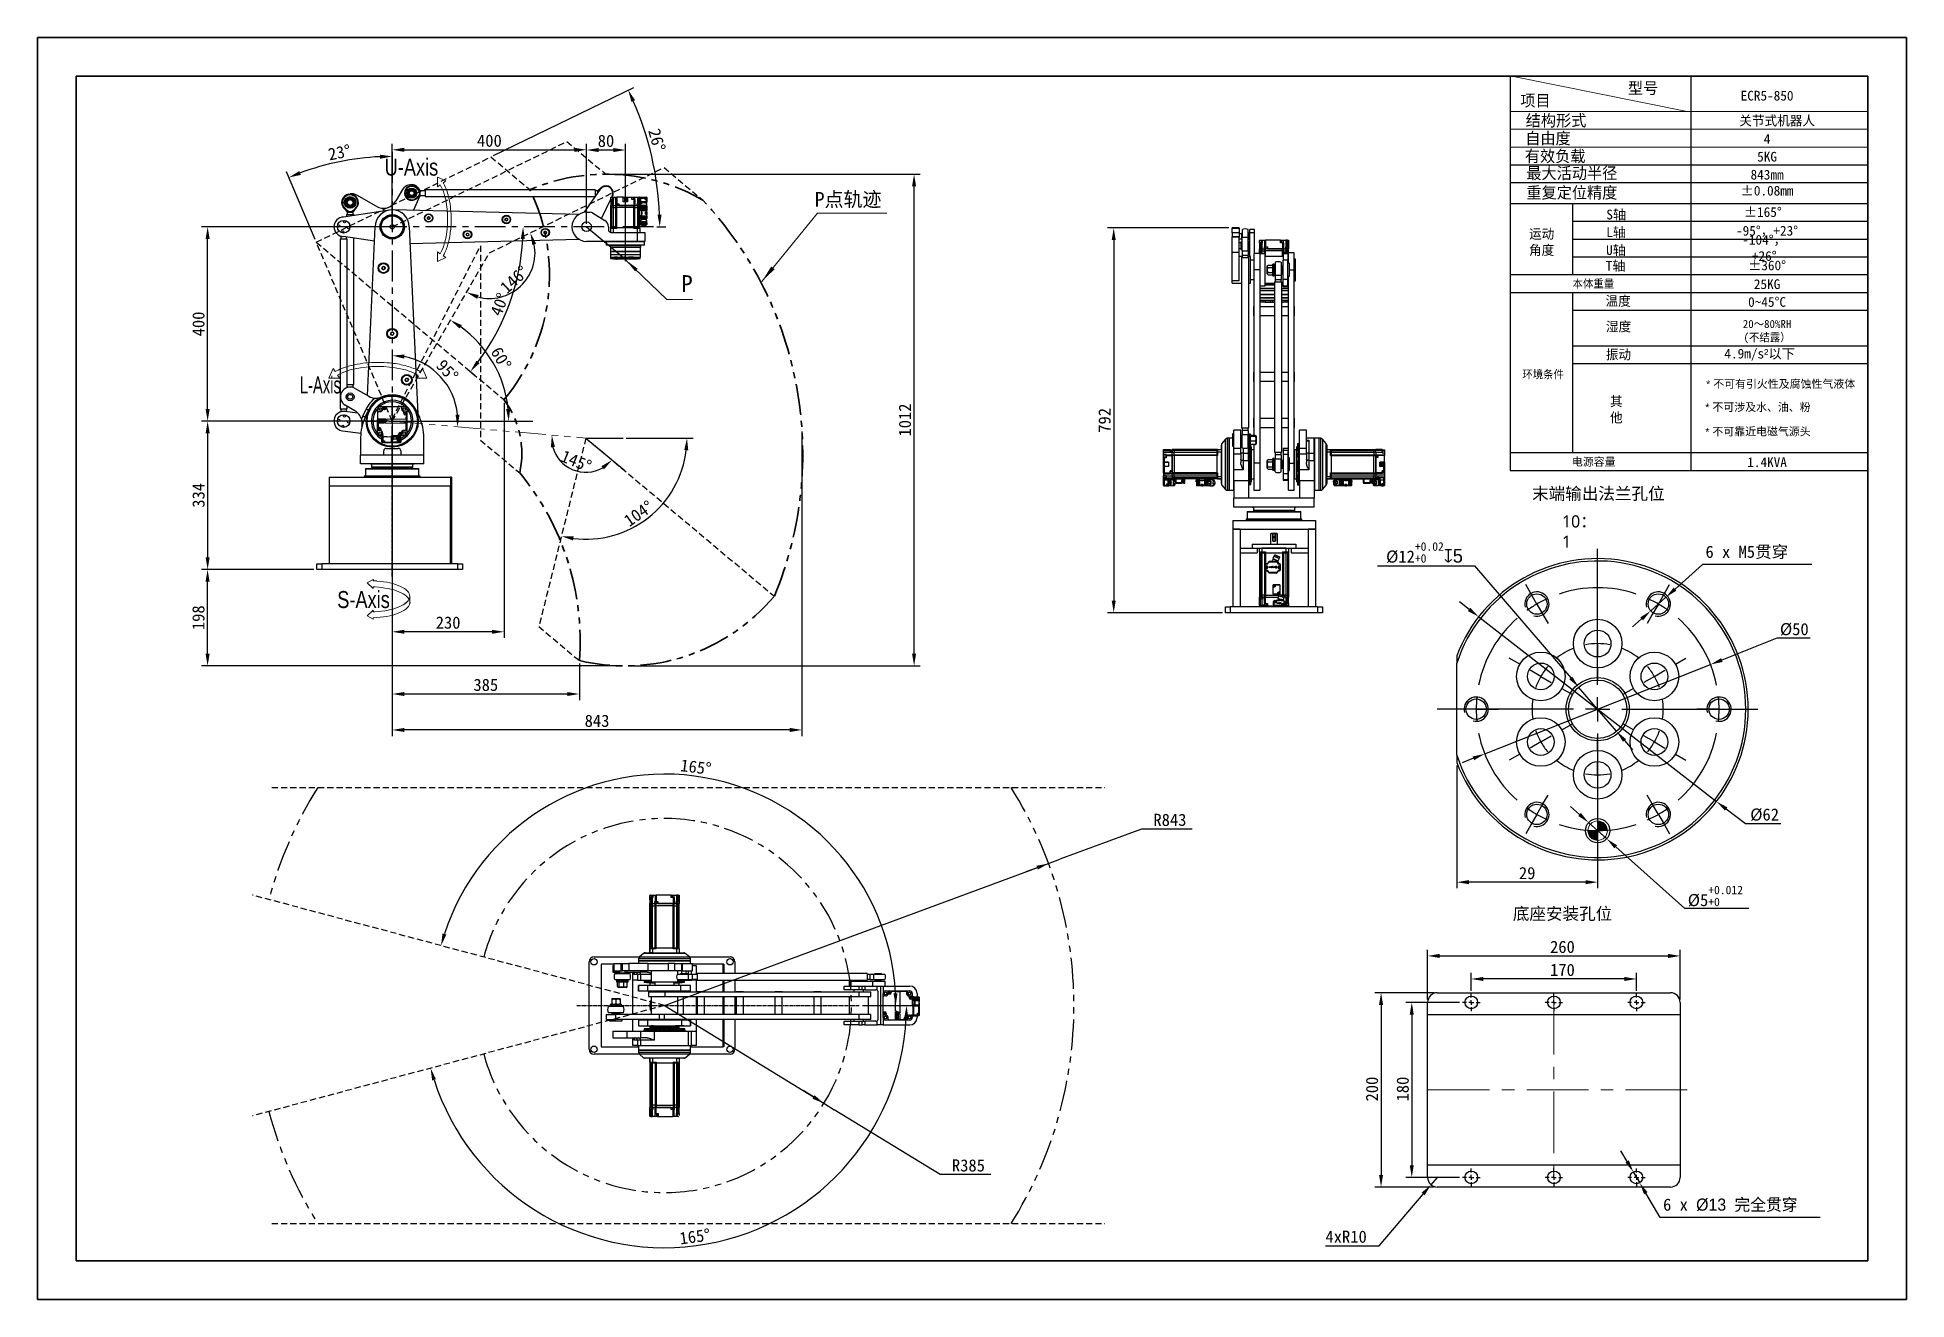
# Model space of a CAD drawing. Header units: millimetres. Extents: x 415 to 2018, y 500 to 823.
# Drawn here: x 415.2 to 800, y 499.9 to 759.7 of the extents above; entities that cross this region are included whole.
import ezdxf
from ezdxf.enums import TextEntityAlignment as Align

# ---------------------------------------------------------------- set-up
doc = ezdxf.new("R2010")
doc.units = ezdxf.units.MM
doc.header["$PDSIZE"] = -1
for name, pattern in [('CENTER', [10.16, 6.35, -1.27, 1.27, -1.27]), ('CENTER2', [1.125, 0.75, -0.125, 0.125, -0.125]), ('CENTERX2', [20.32, 12.7, -2.54, 2.54, -2.54]), ('HIDDEN', [1.905, 1.27, -0.635]), ('PHANTOM', [12.7, 6.35, -1.27, 1.27, -1.27, 1.27, -1.27])]:
    doc.linetypes.add(name, pattern=pattern)
doc.layers.get('Defpoints').update_dxf_attribs({"lineweight": 18})
for name, color, linetype, lineweight in [('DIM', 4, 'Continuous', 18), ('尺寸线层', 216, 'Continuous', 18), ('文字层', 7, 'Continuous', 25), ('标注层', 161, 'Continuous', 25), ('粗', 7, 'Continuous', 30), ('粗实线层', 7, 'Continuous', 35)]:
    doc.layers.add(name, color=color, linetype=linetype, lineweight=lineweight)
doc.layers.add('中心线层', color=1, linetype='CENTERX2')
doc.layers.add('图纸格式', color=5, linetype='Continuous')
doc.styles.add('K', font='')
doc.styles.add('样式 1', font='')
doc.styles.get('K').set_extended_font_data('汉仪长仿宋体')
doc.styles.get('样式 1').set_extended_font_data('微软雅黑')
doc.dimstyles.new('ISO-25', dxfattribs={"dimtxt": 2.5, "dimasz": 2.5, "dimexe": 1.25, "dimexo": 0.625, "dimtad": 1, "dimtoh": 1, "dimlfac": 10, "dimtxsty": 'Standard', "dimcen": 2.5, "dimadec": 0, "dimazin": 0, "dimtfac": 1, "dimtmove": 0, "dimatfit": 3, "dimfxl": 1, "dimarcsym": 0})

msp = doc.modelspace()

# ---------------------------------------------------------------- texts
at = {"color": 0, "linetype": 'Continuous', "lineweight": 15, "style": 'K', "width": 0.8}
msp.add_text('U-Axis', height=3.5, dxfattribs=at).set_placement((497.7303, 731.2341), align=Align.RIGHT)
at = {"color": 0, "linetype": 'Continuous', "lineweight": 15, "style": 'K'}
for s, width, p in [('L-Axis', 0.65, (469.2468, 686.3994)), ('S-Axis', 0.8, (476.9513, 642.2407))]:
    msp.add_text(s, height=3.5, dxfattribs=dict(at, width=width)).set_placement(p)
at = {"color": 0, "attachment_point": 5}
for s, insert, char_height, width in [('ECR5-850', (771.2865, 747.6763), 2, 16.092877), ('关节式机器人', (773.3647, 742.4497), 2, 17.985085), ('4', (771.2865, 738.7858), 2, 1.00672), ('5KG', (771.2865, 735.1218), 2, 5.546112), ('843mm', (771.2865, 731.421), 2, 5.546112), ('%%P0.08mm', (771.2865, 728.1261), 2, 8.996416), ('S{\\fSimSun|b0|i0|c134|p2;轴}', (740.2308, 723.1194), 2, 15.74127), ('%%P165%%D', (770.4058, 723.7254), 2, 6.342336), ('运动角度', (724.8755, 717.4679), 2, 6.095232), ('L{\\fSimSun|b0|i0|c134|p2;轴}', (740.217, 719.4646), 2, 12.593325), ('-95%%D，+23%%D', (771.2865, 719.7504), 2, 13.663936), ('U{\\fSimSun|b0|i0|c134|p2;轴}', (740.1987, 715.8006), 2, 13.992582), ('-104%%D，+26%%D', (770.7073, 716.3508), 2, 12.49248), ('T{\\fSimSun|b0|i0|c134|p2;轴}', (740.1175, 712.5473), 2, 20.783951), ('%%P360%%D', (771.2865, 712.7432), 2, 6.342336), ('本体重量', (735.5184, 708.918), 1.64736, 18.358912), ('25KG', (771.2865, 708.8839), 2, 5.67424), ('温度', (740.6302, 705.3351), 2, 9.894719), ('0~45%%DC', (771.2865, 705.22), 2, 7.895561), ('湿度', (740.7147, 700.0677), 2, 9.927777), ('20～80%RH\\P(不结露）', (771.2865, 699.1079), 1.64736, 20.756736), ('振动', (740.6957, 694.3212), 2, 9.965693), ('4.9m/s{\\farial|b0|i0|c134|p2;\\H0.9583x;²\\fSimSun|b0|i0|c134|p2;\\H1.044x;以下}', (769.7635, 694.3655), 2, 15.63418), ('环境条件', (725.1948, 690.2465), 1.64736, 18.358912), ('{\\farial|b0|i0|c134|p2;\\H0.9583x;* \\fSimSun|b0|i0|c134|p2;\\H1.044x;不可有引火性及腐蚀性气液体}', (774.0799, 688.2705), 1.64736, 63.546187), ('其他', (740.2451, 683.0067), 2, 4.493632), ('{\\farial|b0|i0|c134|p2;\\H0.9583x;* \\fSimSun|b0|i0|c134|p2;\\H1.044x;不可涉及水、油、粉}', (769.409, 683.5007), 1.64736, 44.794171), ('{\\farial|b0|i0|c134|p2;\\H0.9583x;* \\fSimSun|b0|i0|c134|p2;\\H1.044x;不可靠近电磁气源头}', (769.409, 678.4828), 1.64736, 44.720921), ('{\\fSimSun|b0|i0|c134|p2;电源容量}', (735.5955, 672.2574), 1.64736, 17.791488), ('1.4KVA', (771.2865, 672.2445), 2, 8.017152)]:
    msp.add_mtext(s, dxfattribs=dict(at, insert=insert, char_height=char_height, width=width))
at = {"char_height": 2.5, "attachment_point": 1, "style": '样式 1'}
for s, insert, width in [('末端输出法兰孔位', (722.9153, 667.0553), 55.606101), ('10：1', (729.086, 661.3254), 8.22098), ('底座安装孔位', (718.9541, 580.5898), 55.606101)]:
    msp.add_mtext(s, dxfattribs=dict(at, insert=insert, width=width))
at = {"layer": '尺寸线层', "color": 0, "insert": (575.2336, 727.8704), "char_height": 3, "width": 20.405797, "attachment_point": 1}
msp.add_mtext('P点轨迹', dxfattribs=at)
at = {"layer": '标注层', "color": 0, "char_height": 2.4, "attachment_point": 5}
for s, insert, width in [('型号', (745.7684, 749.1236), 12.746667), ('项目', (723.6105, 746.557), 11.973333), ('结构形式', (727.8476, 742.4497), 26.64), ('自由度', (726.1857, 738.7858), 18.693333), ('有效负载', (727.6676, 735.1218), 26.746667), ('最大活动半径', (731.1031, 731.6192), 40.266667), ('重复定位精度', (731.1031, 727.6097), 40.266667)]:
    msp.add_mtext(s, dxfattribs=dict(at, insert=insert, width=width))

# ---------------------------------------------------------------- blocks, each defined once
blk = doc.blocks.new('*D43')
at = {"color": 0, "lineweight": -2}
for p, q in [((487.64, 680.71), (449.02, 680.71)), ((450.27, 678.21), (450.27, 652.66)), ((472.14, 650.16), (449.02, 650.16))]:
    blk.add_line(p, q, dxfattribs=at)
at = {"color": 0}
for points in [[(449.86, 678.21), (450.69, 678.21), (450.27, 680.71)], [(449.86, 652.66), (450.69, 652.66), (450.27, 650.16)]]:
    blk.add_solid(points, dxfattribs=at)
at = {"layer": 'Defpoints', "color": 0}
for p in [(488.27, 680.71), (450.27, 650.16), (472.77, 650.16)]:
    blk.add_point(p, dxfattribs=at)
at = {"color": 0, "insert": (448.4, 665.44), "char_height": 2.5, "width": 13.5714, "attachment_point": 5, "rotation": 90}
blk.add_mtext('\\A1;334', dxfattribs=at)
blk = doc.blocks.new('*D44')
at = {"color": 0, "lineweight": -2}
for p, q in [((487.64, 720.71), (449.02, 720.71)), ((450.27, 683.21), (450.27, 718.21)), ((487.64, 680.71), (449.02, 680.71))]:
    blk.add_line(p, q, dxfattribs=at)
at = {"color": 0}
for points in [[(449.85, 718.21), (450.69, 718.21), (450.27, 720.71)], [(449.85, 683.21), (450.69, 683.21), (450.27, 680.71)]]:
    blk.add_solid(points, dxfattribs=at)
at = {"layer": 'Defpoints', "color": 0}
for p in [(450.27, 720.71), (488.27, 720.71), (488.27, 680.71)]:
    blk.add_point(p, dxfattribs=at)
at = {"color": 0, "insert": (448.4, 700.71), "char_height": 2.5, "width": 9.6429, "attachment_point": 5, "rotation": 90}
blk.add_mtext('400', dxfattribs=at)
blk = doc.blocks.new('*D45')
at = {"color": 0, "lineweight": -2}
for p, q in [((488.27, 721.34), (488.27, 737.8)), ((490.77, 736.55), (525.77, 736.55)), ((528.27, 721.34), (528.27, 737.8))]:
    blk.add_line(p, q, dxfattribs=at)
at = {"color": 0}
for points in [[(490.77, 736.97), (490.77, 736.13), (488.27, 736.55)], [(525.77, 736.97), (525.77, 736.13), (528.27, 736.55)]]:
    blk.add_solid(points, dxfattribs=at)
at = {"layer": 'Defpoints', "color": 0}
for p in [(528.27, 736.55), (488.27, 720.71), (528.27, 720.71)]:
    blk.add_point(p, dxfattribs=at)
at = {"color": 0, "insert": (508.27, 738.42), "char_height": 2.5, "width": 9.6429, "attachment_point": 5}
blk.add_mtext('\\A1;400', dxfattribs=at)
blk = doc.blocks.new('*X9')
at = {"color": 0, "linetype": 'CENTER'}
blk.add_line((33.64, 0), (-34.32, 0), dxfattribs=at)
blk = doc.blocks.new('*X10')
at = {"color": 0, "linetype": 'CENTER2'}
blk.add_line((0, -1.67), (0, 11.6), dxfattribs=at)
blk = doc.blocks.new('*D46')
at = {"color": 0, "lineweight": -2}
for p, q in [((528.27, 721.34), (528.27, 737.76)), ((533.77, 736.51), (530.77, 736.51)), ((536.27, 714.29), (536.27, 737.76))]:
    blk.add_line(p, q, dxfattribs=at)
at = {"color": 0}
for points in [[(530.77, 736.93), (530.77, 736.09), (528.27, 736.51)], [(533.77, 736.93), (533.77, 736.09), (536.27, 736.51)]]:
    blk.add_solid(points, dxfattribs=at)
at = {"layer": 'Defpoints', "color": 0}
for p in [(528.27, 736.51), (528.27, 720.71), (536.27, 713.66)]:
    blk.add_point(p, dxfattribs=at)
at = {"color": 0, "insert": (532.27, 738.38), "char_height": 2.5, "width": 6.0714, "attachment_point": 5}
blk.add_mtext('\\A1;80', dxfattribs=at)
blk = doc.blocks.new('*X11')
at = {"color": 0, "linetype": 'CENTER'}
blk.add_line((0, 33.72), (0, -22.46), dxfattribs=at)
blk = doc.blocks.new('*D47')
at = {"color": 0, "lineweight": -2}
blk.add_line((472.39, 718.12), (466.49, 732.01), dxfattribs=at)
blk.add_arc((488.27, 680.71), 54.48, 92.6297, 110.3703, dxfattribs=at)
at = {"color": 0}
for points in [[(485.76, 735.55), (485.78, 734.71), (488.27, 735.19)], [(469.46, 731.39), (469.15, 732.17), (466.98, 730.86)]]:
    blk.add_solid(points, dxfattribs=at)
at = {"layer": 'Defpoints', "color": 0}
for p in [(488.27, 736.12), (473.86, 733.25), (472.64, 717.54), (488.27, 680.71), (488.27, 679.94)]:
    blk.add_point(p, dxfattribs=at)
at = {"color": 0, "insert": (477.4, 736), "char_height": 2.5, "width": 9.0245, "attachment_point": 5, "rotation": 11.1212}
blk.add_mtext('\\A1;23°', dxfattribs=at)
blk = doc.blocks.new('*D48')
at = {"color": 0, "lineweight": -2}
for p, q in [((509.15, 735.35), (537.97, 749.4)), ((542.71, 720.71), (544.59, 720.71))]:
    blk.add_line(p, q, dxfattribs=at)
blk.add_arc((479.14, 720.71), 64.2, 2.2312, 23.7688, dxfattribs=at)
at = {"color": 0}
for points in [[(537.52, 746.41), (538.27, 746.76), (536.84, 748.86)], [(543.71, 723.22), (542.88, 723.2), (543.34, 720.71)]]:
    blk.add_solid(points, dxfattribs=at)
at = {"layer": 'Defpoints', "color": 0}
for p in [(508.59, 735.08), (542.61, 730.39), (474.12, 720.71), (542.08, 720.71), (472.64, 717.54)]:
    blk.add_point(p, dxfattribs=at)
at = {"color": 0, "insert": (542.75, 738.59), "char_height": 2.5, "width": 8.5714, "attachment_point": 5, "rotation": 285.7003}
blk.add_mtext('\\A1;26°', dxfattribs=at)
blk = doc.blocks.new('*D49')
at = {"color": 0, "lineweight": -2}
blk.add_line((503.76, 691.43), (505.32, 690.12), dxfattribs=at)
blk.add_arc((468.86, 720.71), 46.35, 323.0908, 356.9092, dxfattribs=at)
at = {"color": 0}
for points in [[(514.72, 718.22), (515.56, 718.2), (515.21, 720.71)], [(506.24, 692.62), (505.59, 693.14), (504.36, 690.92)]]:
    blk.add_solid(points, dxfattribs=at)
at = {"layer": 'Defpoints', "color": 0}
for p in [(474.12, 720.71), (542.08, 720.71), (472.64, 717.54), (513.96, 710.02), (503.28, 691.83)]:
    blk.add_point(p, dxfattribs=at)
at = {"color": 0, "insert": (510.37, 704.74), "char_height": 2.5, "width": 8.5714, "attachment_point": 5, "rotation": 68.9602}
blk.add_mtext('\\A1;40°', dxfattribs=at)
blk = doc.blocks.new('*D50')
at = {"color": 0, "lineweight": -2}
blk.add_arc((488.27, 680.71), 13.51, 5.6195, 79.3805, dxfattribs=at)
at = {"color": 0}
for points in [[(490.72, 693.57), (490.8, 694.4), (488.27, 694.22)], [(502.13, 682.04), (501.29, 682.03), (501.72, 679.53)]]:
    blk.add_solid(points, dxfattribs=at)
at = {"layer": 'Defpoints', "color": 0}
for p in [(488.27, 736.12), (500.34, 686.77), (488.27, 680.71), (488.27, 679.94), (528.13, 677.22)]:
    blk.add_point(p, dxfattribs=at)
at = {"color": 0, "insert": (499.61, 691.1), "char_height": 2.5, "width": 9.2359, "attachment_point": 5, "rotation": 312.5}
blk.add_mtext('\\A1;95°', dxfattribs=at)
blk = doc.blocks.new('*X12')
at = {"color": 0, "linetype": 'CENTER2'}
for p, q in [((0, 1.07), (0, 5.47)), ((-5.47, 0), (-1.07, 0)), ((1.07, 0), (7.54, 0)), ((0, -31.96), (0, -1.07))]:
    blk.add_line(p, q, dxfattribs=at)
at = {"color": 0, "linetype": 'Continuous'}
for p, q in [((-0.54, 0), (0.54, 0)), ((0, -0.54), (0, 0.54))]:
    blk.add_line(p, q, dxfattribs=at)
blk = doc.blocks.new('*D51')
at = {"color": 0, "lineweight": -2}
for p, q in [((488.27, 680.09), (488.27, 615.9)), ((572.6, 678.55), (572.6, 615.9)), ((570.1, 617.15), (490.77, 617.15))]:
    blk.add_line(p, q, dxfattribs=at)
at = {"color": 0}
for points in [[(490.77, 617.57), (490.77, 616.73), (488.27, 617.15)], [(570.1, 617.57), (570.1, 616.73), (572.6, 617.15)]]:
    blk.add_solid(points, dxfattribs=at)
at = {"layer": 'Defpoints', "color": 0}
for p in [(488.27, 680.71), (572.6, 679.17), (488.27, 617.15)]:
    blk.add_point(p, dxfattribs=at)
at = {"color": 0, "insert": (530.43, 619.02), "char_height": 2.5, "width": 9.2857, "attachment_point": 5}
blk.add_mtext('\\A1;843', dxfattribs=at)
blk = doc.blocks.new('*D52')
at = {"color": 0, "lineweight": -2}
blk.add_line((536.46, 677.22), (550.2, 677.22), dxfattribs=at)
blk.add_arc((528.13, 677.22), 20.82, 262.8838, 353.1162, dxfattribs=at)
at = {"color": 0}
for points in [[(548.38, 674.75), (549.21, 674.7), (548.95, 677.22)], [(525.47, 656.15), (525.62, 656.97), (523.09, 657.02)]]:
    blk.add_solid(points, dxfattribs=at)
at = {"layer": 'Defpoints', "color": 0}
for p in [(528.13, 677.22), (528.13, 677.22), (535.83, 677.22), (545.25, 665.38), (518.45, 638.41)]:
    blk.add_point(p, dxfattribs=at)
at = {"color": 0, "insert": (538.98, 661.7), "char_height": 2.5, "width": 11.9382, "attachment_point": 5, "rotation": 34.971}
blk.add_mtext('\\A1;104°', dxfattribs=at)
blk = doc.blocks.new('*D53')
at = {"color": 0, "lineweight": -2}
for p, q in [((472.14, 650.16), (449.01, 650.16)), ((450.26, 632.83), (450.26, 647.66)), ((535.66, 630.33), (449.01, 630.33))]:
    blk.add_line(p, q, dxfattribs=at)
at = {"color": 0}
for points in [[(449.84, 647.66), (450.68, 647.66), (450.26, 650.16)], [(449.84, 632.83), (450.68, 632.83), (450.26, 630.33)]]:
    blk.add_solid(points, dxfattribs=at)
at = {"layer": 'Defpoints', "color": 0}
for p in [(450.26, 650.16), (472.77, 650.16), (536.29, 630.33)]:
    blk.add_point(p, dxfattribs=at)
at = {"color": 0, "insert": (448.38, 640.25), "char_height": 2.5, "width": 8.5714, "attachment_point": 5, "rotation": 90}
blk.add_mtext('\\A1;198', dxfattribs=at)
blk = doc.blocks.new('*D54')
at = {"color": 0, "lineweight": -2}
for p, q in [((532.85, 731.55), (596.95, 731.55)), ((595.7, 632.83), (595.7, 729.05)), ((536.91, 630.33), (596.95, 630.33))]:
    blk.add_line(p, q, dxfattribs=at)
at = {"color": 0}
for points in [[(595.28, 729.05), (596.11, 729.05), (595.7, 731.55)], [(595.28, 632.83), (596.11, 632.83), (595.7, 630.33)]]:
    blk.add_solid(points, dxfattribs=at)
at = {"layer": 'Defpoints', "color": 0}
for p in [(532.22, 731.55), (595.7, 731.55), (536.29, 630.33)]:
    blk.add_point(p, dxfattribs=at)
at = {"color": 0, "insert": (593.82, 680.94), "char_height": 2.5, "width": 11.0714, "attachment_point": 5, "rotation": 90}
blk.add_mtext('\\A1;1012', dxfattribs=at)
blk = doc.blocks.new('*D55')
at = {"color": 0, "lineweight": -2}
for p, q in [((488.27, 680.09), (488.27, 623.3)), ((526.79, 630.8), (526.79, 623.3)), ((524.29, 624.55), (490.77, 624.55))]:
    blk.add_line(p, q, dxfattribs=at)
at = {"color": 0}
for points in [[(490.77, 624.96), (490.77, 624.13), (488.27, 624.55)], [(524.29, 624.96), (524.29, 624.13), (526.79, 624.55)]]:
    blk.add_solid(points, dxfattribs=at)
at = {"layer": 'Defpoints', "color": 0}
for p in [(488.27, 680.71), (526.79, 631.43), (488.27, 624.55)]:
    blk.add_point(p, dxfattribs=at)
at = {"color": 0, "insert": (507.53, 626.42), "char_height": 2.5, "width": 8.9286, "attachment_point": 5}
blk.add_mtext('\\A1;385', dxfattribs=at)
blk = doc.blocks.new('*D56')
at = {"color": 0, "lineweight": -2}
for p, q in [((511.28, 684.5), (511.28, 636.1)), ((488.27, 680.09), (488.27, 636.1)), ((508.78, 637.35), (490.77, 637.35))]:
    blk.add_line(p, q, dxfattribs=at)
at = {"color": 0}
for points in [[(490.77, 637.77), (490.77, 636.94), (488.27, 637.35)], [(508.78, 637.77), (508.78, 636.94), (511.28, 637.35)]]:
    blk.add_solid(points, dxfattribs=at)
at = {"layer": 'Defpoints', "color": 0}
for p in [(511.28, 685.13), (488.27, 680.71), (488.27, 637.35)]:
    blk.add_point(p, dxfattribs=at)
at = {"color": 0, "insert": (499.77, 639.23), "char_height": 2.5, "width": 9.2857, "attachment_point": 5}
blk.add_mtext('\\A1;230', dxfattribs=at)
blk = doc.blocks.new('*D57')
at = {"color": 0, "lineweight": -2}
for p, q in [((660.52, 720.46), (635.54, 720.46)), ((636.79, 717.96), (636.79, 643.78)), ((659.17, 641.28), (635.54, 641.28))]:
    blk.add_line(p, q, dxfattribs=at)
at = {"color": 0}
for points in [[(636.38, 717.96), (637.21, 717.96), (636.79, 720.46)], [(636.38, 643.78), (637.21, 643.78), (636.79, 641.28)]]:
    blk.add_solid(points, dxfattribs=at)
at = {"layer": 'Defpoints', "color": 0}
for p in [(661.14, 720.46), (636.79, 641.28), (659.79, 641.28)]:
    blk.add_point(p, dxfattribs=at)
at = {"color": 0, "insert": (634.92, 680.87), "char_height": 2.5, "width": 9.6429, "attachment_point": 5, "rotation": 90}
blk.add_mtext('\\A1;792', dxfattribs=at)
blk = doc.blocks.new('*X13')
at = {"color": 0, "linetype": 'CENTER2'}
blk.add_line((-38.08, 0), (20.12, 0), dxfattribs=at)
blk = doc.blocks.new('*D58')
at = {"color": 0, "lineweight": -2}
for p, q in [((642.53, 596.75), (625.72, 590.54)), ((652.95, 596.75), (642.53, 596.75)), ((544.31, 560.44), (623.38, 589.67)), ((621.03, 588.8), (618.69, 587.94)), ((623.38, 589.67), (625.72, 590.54))]:
    blk.add_line(p, q, dxfattribs=at)
at = {"color": 0}
blk.add_solid([(620.89, 589.19), (621.18, 588.41), (623.38, 589.67)], dxfattribs=at)
at = {"layer": 'Defpoints', "color": 0}
for p in [(623.38, 589.67), (544.31, 560.44)]:
    blk.add_point(p, dxfattribs=at)
at = {"color": 0, "insert": (648.36, 598.63), "char_height": 2.5, "attachment_point": 5}
blk.add_mtext('\\A1;R843', dxfattribs=at)
blk = doc.blocks.new('*D59')
at = {"color": 0, "lineweight": -2}
for p, q in [((544.31, 560.44), (577.13, 540.31)), ((575, 541.61), (572.86, 542.92)), ((577.13, 540.31), (579.26, 539)), ((601.05, 525.63), (579.26, 539)), ((611.47, 525.63), (601.05, 525.63))]:
    blk.add_line(p, q, dxfattribs=at)
at = {"color": 0}
blk.add_solid([(575.21, 541.97), (574.78, 541.26), (577.13, 540.31)], dxfattribs=at)
at = {"layer": 'Defpoints', "color": 0}
for p in [(544.31, 560.44), (577.13, 540.31)]:
    blk.add_point(p, dxfattribs=at)
at = {"color": 0, "insert": (606.88, 527.51), "char_height": 2.5, "attachment_point": 5}
blk.add_mtext('\\A1;R385', dxfattribs=at)
blk = doc.blocks.new('*X14')
at = {"layer": 'DIM', "color": 0}
for p, q in [((5671.6, 1057), (5687.5, 1092.9)), ((5712.3, 1057), (5671.6, 1057)), ((5687.5, 1092.9), (5695.5, 1081.3)), ((5704.1, 1068.9), (5712.3, 1057)), ((6000, 1068.9), (5991.8, 1057)), ((5991.8, 1057), (6032.5, 1057)), ((6016.6, 1092.9), (6008.6, 1081.3)), ((6032.5, 1057), (6016.6, 1092.9))]:
    blk.add_line(p, q, dxfattribs=at)
blk.add_ellipse((5852.1, 1024.2), major_axis=(182.7, 0), ratio=0.417203, start_param=0.627087, end_param=2.514506, dxfattribs=at)
blk.add_open_spline([(6008.6, 1081.3), (6004.2, 1083.9), (5999.6, 1086.3), (5987.4, 1092), (5979.6, 1095.1), (5963, 1100.6), (5954.2, 1103.1), (5935.9, 1107.4), (5926.4, 1109.2), (5906.8, 1112.2), (5896.8, 1113.3), (5871.8, 1115.3), (5856.7, 1115.7), (5826.6, 1115), (5811.7, 1113.9), (5782.8, 1110.2), (5768.8, 1107.7), (5745.2, 1101.9), (5735.1, 1098.8), (5716.5, 1091.9), (5707.9, 1088.1), (5698.5, 1083), (5697, 1082.2), (5695.5, 1081.3)], degree=3, knots=[0, 0, 0, 0, 18.989741, 18.989741, 46.92278, 46.92278, 74.855818, 74.855818, 102.788857, 102.788857, 130.721896, 130.721896, 171.2749, 171.2749, 211.827904, 211.827904, 252.380908, 252.380908, 284.91047, 284.91047, 317.440033, 317.440033, 323.788066, 323.788066, 323.788066, 323.788066], dxfattribs=at)
blk = doc.blocks.new('*X15')
at = {"layer": 'DIM', "color": 0}
for p, q in [((5671.6, 1057), (5687.5, 1092.9)), ((5712.3, 1057), (5671.6, 1057)), ((5687.5, 1092.9), (5695.5, 1081.3)), ((5704.1, 1068.9), (5712.3, 1057)), ((6000, 1068.9), (5991.8, 1057)), ((5991.8, 1057), (6032.5, 1057)), ((6016.6, 1092.9), (6008.6, 1081.3)), ((6032.5, 1057), (6016.6, 1092.9))]:
    blk.add_line(p, q, dxfattribs=at)
blk.add_ellipse((5852.1, 1024.2), major_axis=(182.7, 0), ratio=0.417203, start_param=0.627087, end_param=2.514506, dxfattribs=at)
blk.add_open_spline([(6008.6, 1081.3), (6004.2, 1083.9), (5999.6, 1086.3), (5987.4, 1092), (5979.6, 1095.1), (5963, 1100.6), (5954.2, 1103.1), (5935.9, 1107.4), (5926.4, 1109.2), (5906.8, 1112.2), (5896.8, 1113.3), (5871.8, 1115.3), (5856.7, 1115.7), (5826.6, 1115), (5811.7, 1113.9), (5782.8, 1110.2), (5768.8, 1107.7), (5745.2, 1101.9), (5735.1, 1098.8), (5716.5, 1091.9), (5707.9, 1088.1), (5698.5, 1083), (5697, 1082.2), (5695.5, 1081.3)], degree=3, knots=[0, 0, 0, 0, 18.989741, 18.989741, 46.92278, 46.92278, 74.855818, 74.855818, 102.788857, 102.788857, 130.721896, 130.721896, 171.2749, 171.2749, 211.827904, 211.827904, 252.380908, 252.380908, 284.91047, 284.91047, 317.440033, 317.440033, 323.788066, 323.788066, 323.788066, 323.788066], dxfattribs=at)
blk = doc.blocks.new('*X16')
at = {"layer": '尺寸线层', "linetype": 'Continuous'}
blk.add_hatch(color=0, dxfattribs=at).paths.add_polyline_path([(-325.59, 222.67), (-323.67, 225.74), (-322.97, 225.18)], flags=0)
blk.add_hatch(color=0, dxfattribs=at).paths.add_polyline_path([(-325.59, 222.67), (-323.67, 225.74), (-322.97, 225.18)], flags=0)
at = {"layer": '尺寸线层', "color": 0, "linetype": 'Continuous'}
for p, q in [((-325.59, 222.67), (-314.14, 236.73)), ((-325.59, 222.67), (-314.14, 236.73)), ((-314.14, 236.73), (-303.49, 236.73)), ((-314.14, 236.73), (-303.49, 236.73))]:
    blk.add_line(p, q, dxfattribs=at)
at = {"layer": '尺寸线层', "color": 0}
blk.add_line((-303.49, 236.73), (-299.89, 236.73), dxfattribs=at)
blk.add_line((-303.49, 236.73), (-299.89, 236.73), dxfattribs=at)
blk = doc.blocks.new('*X17')
at = {"layer": '尺寸线层', "linetype": 'Continuous'}
blk.add_hatch(color=0, dxfattribs=at).paths.add_polyline_path([(-315.12, 250.06), (-312.7, 248.26), (-313.22, 247.72)], flags=0)
blk.add_hatch(color=0, dxfattribs=at).paths.add_polyline_path([(-315.12, 250.06), (-312.7, 248.26), (-313.22, 247.72)], flags=0)
at = {"layer": '尺寸线层', "color": 0, "linetype": 'Continuous'}
blk.add_line((-315.12, 250.06), (-306.67, 241.96), dxfattribs=at)
blk.add_line((-315.12, 250.06), (-306.67, 241.96), dxfattribs=at)
at = {"layer": '尺寸线层', "color": 0}
blk.add_line((-306.67, 241.96), (-301.43, 241.96), dxfattribs=at)
blk.add_line((-306.67, 241.96), (-301.43, 241.96), dxfattribs=at)
at = {"layer": '尺寸线层', "color": 0, "insert": (-302.55, 245.2), "char_height": 3.5, "width": 7, "attachment_point": 5}
blk.add_mtext('P', dxfattribs=at)
blk.add_mtext('P', dxfattribs=at)
blk = doc.blocks.new('*D29')
at = {"color": 0, "lineweight": -2}
blk.add_line((585.08, 560.44), (593.18, 560.44), dxfattribs=at)
blk.add_arc((544.31, 560.44), 47.62, 3.0082, 161.9918, dxfattribs=at)
at = {"color": 0}
for points in [[(499.42, 575.04), (498.62, 575.28), (498.31, 572.76)], [(592.28, 562.95), (591.45, 562.93), (591.93, 560.44)]]:
    blk.add_solid(points, dxfattribs=at)
at = {"layer": 'Defpoints', "color": 0}
for p in [(571.62, 599.45), (459.54, 583.15), (526.26, 560.44), (544.31, 560.44), (584.46, 560.44)]:
    blk.add_point(p, dxfattribs=at)
at = {"color": 0, "insert": (550.77, 609.51), "char_height": 2.5, "width": 11.2753, "attachment_point": 5, "rotation": 352.5}
blk.add_mtext('\\A1;165°', dxfattribs=at)
blk = doc.blocks.new('*D30')
at = {"color": 0, "lineweight": -2}
blk.add_line((585.08, 560.44), (595.4, 560.44), dxfattribs=at)
blk.add_arc((544.31, 560.44), 49.84, 197.8743, 357.1257, dxfattribs=at)
at = {"color": 0}
for points in [[(593.67, 557.95), (594.5, 557.93), (594.15, 560.44)], [(496.48, 545.02), (497.27, 545.26), (496.17, 547.54)]]:
    blk.add_solid(points, dxfattribs=at)
at = {"layer": 'Defpoints', "color": 0}
for p in [(526.26, 560.44), (544.31, 560.44), (584.46, 560.44), (459.54, 537.72), (527.26, 513.6)]:
    blk.add_point(p, dxfattribs=at)
at = {"color": 0, "insert": (550.57, 512.88), "char_height": 2.5, "width": 11.2753, "attachment_point": 5, "rotation": 7.5}
blk.add_mtext('\\A1;165°', dxfattribs=at)
blk = doc.blocks.new('*D31')
at = {"color": 0, "lineweight": -2}
for p, q in [((701.4, 561.69), (701.4, 571.89)), ((703.9, 570.64), (750.9, 570.64)), ((753.4, 561.69), (753.4, 571.89))]:
    blk.add_line(p, q, dxfattribs=at)
at = {"color": 0}
for points in [[(703.9, 571.06), (703.9, 570.22), (701.4, 570.64)], [(750.9, 571.06), (750.9, 570.22), (753.4, 570.64)]]:
    blk.add_solid(points, dxfattribs=at)
at = {"layer": 'Defpoints', "color": 0}
for p in [(753.4, 570.64), (701.4, 561.07), (753.4, 561.07)]:
    blk.add_point(p, dxfattribs=at)
at = {"color": 0, "insert": (729.16, 573.76), "char_height": 2.5, "attachment_point": 2}
blk.add_mtext('\\A1;260', dxfattribs=at)
blk = doc.blocks.new('*D32')
at = {"color": 0, "lineweight": -2}
for p, q in [((702.77, 563.07), (690.57, 563.07)), ((691.82, 560.57), (691.82, 525.57)), ((702.77, 523.07), (690.57, 523.07))]:
    blk.add_line(p, q, dxfattribs=at)
at = {"color": 0}
for points in [[(691.41, 560.57), (692.24, 560.57), (691.82, 563.07)], [(691.41, 525.57), (692.24, 525.57), (691.82, 523.07)]]:
    blk.add_solid(points, dxfattribs=at)
at = {"layer": 'Defpoints', "color": 0}
for p in [(703.4, 563.07), (691.82, 523.07), (703.4, 523.07)]:
    blk.add_point(p, dxfattribs=at)
at = {"color": 0, "insert": (688.7, 543.24), "char_height": 2.5, "attachment_point": 2, "rotation": 90}
blk.add_mtext('\\A1;200', dxfattribs=at)
blk = doc.blocks.new('*D33')
at = {"color": 0, "lineweight": -2}
for p, q in [((707.97, 561.07), (696.9, 561.07)), ((698.15, 558.57), (698.15, 527.57)), ((707.97, 525.07), (696.9, 525.07))]:
    blk.add_line(p, q, dxfattribs=at)
at = {"color": 0}
for points in [[(697.73, 558.57), (698.56, 558.57), (698.15, 561.07)], [(697.73, 527.57), (698.56, 527.57), (698.15, 525.07)]]:
    blk.add_solid(points, dxfattribs=at)
at = {"layer": 'Defpoints', "color": 0}
for p in [(708.6, 561.07), (698.15, 525.07), (708.6, 525.07)]:
    blk.add_point(p, dxfattribs=at)
at = {"color": 0, "insert": (695.02, 543.24), "char_height": 2.5, "attachment_point": 2, "rotation": 90}
blk.add_mtext('\\A1;180', dxfattribs=at)
blk = doc.blocks.new('*D34')
at = {"color": 0, "lineweight": -2}
for p, q in [((710.4, 563.49), (710.4, 567.15)), ((741.9, 565.9), (712.9, 565.9)), ((744.4, 563.49), (744.4, 567.15))]:
    blk.add_line(p, q, dxfattribs=at)
at = {"color": 0}
for points in [[(712.9, 566.32), (712.9, 565.48), (710.4, 565.9)], [(741.9, 566.32), (741.9, 565.48), (744.4, 565.9)]]:
    blk.add_solid(points, dxfattribs=at)
at = {"layer": 'Defpoints', "color": 0}
for p in [(710.4, 565.9), (710.4, 562.87), (744.4, 562.87)]:
    blk.add_point(p, dxfattribs=at)
at = {"color": 0, "insert": (729.16, 569.02), "char_height": 2.5, "attachment_point": 2}
blk.add_mtext('\\A1;170', dxfattribs=at)
blk = doc.blocks.new('*D35')
at = {"color": 0, "lineweight": -2}
for p, q in [((703.4, 525.07), (702.1, 523.54)), ((691.42, 510.99), (700.48, 521.64)), ((680.38, 510.99), (691.42, 510.99))]:
    blk.add_line(p, q, dxfattribs=at)
at = {"color": 0}
blk.add_solid([(700.17, 521.91), (700.8, 521.37), (702.1, 523.54)], dxfattribs=at)
at = {"layer": 'Defpoints', "color": 0}
for p in [(702.1, 523.54), (703.4, 525.07)]:
    blk.add_point(p, dxfattribs=at)
at = {"color": 0, "insert": (680.38, 514.11), "char_height": 2.5, "attachment_point": 1}
blk.add_mtext('\\A1;4xR10', dxfattribs=at)
blk = doc.blocks.new('*D36')
at = {"color": 0, "lineweight": -2}
for p, q in [((742.48, 528.34), (741.21, 530.5)), ((743.74, 526.19), (745.06, 523.95)), ((749.26, 516.79), (746.32, 521.79)), ((782.24, 516.79), (749.26, 516.79))]:
    blk.add_line(p, q, dxfattribs=at)
at = {"color": 0}
for points in [[(742.84, 528.56), (742.12, 528.13), (743.74, 526.19)], [(746.68, 522), (745.96, 521.58), (745.06, 523.95)]]:
    blk.add_solid(points, dxfattribs=at)
at = {"layer": 'Defpoints', "color": 0}
for p in [(743.74, 526.19), (745.06, 523.95)]:
    blk.add_point(p, dxfattribs=at)
at = {"color": 0, "insert": (749.88, 520.71), "char_height": 2.5, "attachment_point": 1}
blk.add_mtext('\\A1;6 x {\\fGulim|b0|i0|c134|p0;%%C13} 完全贯穿', dxfattribs=at)
blk = doc.blocks.new('SW_CENTERMARKSYMBOL_10')
at = {"layer": '中心线层', "color": 0}
for p, q in [((-1, 0), (-1.8, 0)), ((0, 0), (-0.5, 0)), ((0, 1), (0, 1.8)), ((0, 0), (0, 0.5)), ((0, 0), (0, -0.5)), ((0, 0), (0.5, 0)), ((1, 0), (1.8, 0)), ((0, -1), (0, -1.8))]:
    blk.add_line(p, q, dxfattribs=at)
blk = doc.blocks.new('SW_CENTERMARKSYMBOL_11')
at = {"layer": '中心线层', "color": 0}
for p, q in [((-1, 0), (-1.8, 0)), ((0, 0), (-0.5, 0)), ((0, 1), (0, 1.8)), ((0, 0), (0, 0.5)), ((0, 0), (0, -0.5)), ((0, 0), (0.5, 0)), ((1, 0), (1.8, 0)), ((0, -1), (0, -1.8))]:
    blk.add_line(p, q, dxfattribs=at)
blk = doc.blocks.new('SW_CENTERMARKSYMBOL_12')
at = {"layer": '中心线层', "color": 0}
for p, q in [((-1, 0), (-1.8, 0)), ((0, 0), (-0.5, 0)), ((0, 1), (0, 1.8)), ((0, 0), (0, 0.5)), ((0, 0), (0, -0.5)), ((0, 0), (0.5, 0)), ((1, 0), (1.8, 0)), ((0, -1), (0, -1.8))]:
    blk.add_line(p, q, dxfattribs=at)
blk = doc.blocks.new('SW_CENTERMARKSYMBOL_13')
at = {"layer": '中心线层', "color": 0}
for p, q in [((-1, 0), (-1.8, 0)), ((0, 0), (-0.5, 0)), ((0, 1), (0, 1.8)), ((0, 0), (0, 0.5)), ((0, 0), (0, -0.5)), ((0, 0), (0.5, 0)), ((1, 0), (1.8, 0)), ((0, -1), (0, -1.8))]:
    blk.add_line(p, q, dxfattribs=at)
blk = doc.blocks.new('SW_CENTERMARKSYMBOL_14')
at = {"layer": '中心线层', "color": 0}
for p, q in [((-1, 0), (-1.8, 0)), ((0, 0), (-0.5, 0)), ((0, 1), (0, 1.8)), ((0, 0), (0, 0.5)), ((0, 0), (0, -0.5)), ((0, 0), (0.5, 0)), ((1, 0), (1.8, 0)), ((0, -1), (0, -1.8))]:
    blk.add_line(p, q, dxfattribs=at)
blk = doc.blocks.new('SW_CENTERMARKSYMBOL_15')
at = {"layer": '中心线层', "color": 0}
for p, q in [((-1, 0), (-1.8, 0)), ((0, 0), (-0.5, 0)), ((0, 1), (0, 1.8)), ((0, 0), (0, 0.5)), ((0, 0), (0, -0.5)), ((0, 0), (0.5, 0)), ((1, 0), (1.8, 0)), ((0, -1), (0, -1.8))]:
    blk.add_line(p, q, dxfattribs=at)
blk = doc.blocks.new('*D105')
at = {"layer": 'Defpoints', "color": 0}
for p in [(707.41, 610.47), (736.41, 593.92), (707.41, 585.82)]:
    blk.add_point(p, dxfattribs=at)
at = {"layer": '图纸格式', "color": 0, "lineweight": -2}
for p, q in [((707.41, 609.84), (707.41, 584.57)), ((736.41, 593.3), (736.41, 584.57)), ((733.91, 585.82), (709.91, 585.82))]:
    blk.add_line(p, q, dxfattribs=at)
at = {"layer": '图纸格式', "color": 0}
for points in [[(709.91, 586.24), (709.91, 585.4), (707.41, 585.82)], [(733.91, 586.24), (733.91, 585.4), (736.41, 585.82)]]:
    blk.add_solid(points, dxfattribs=at)
at = {"layer": '图纸格式', "color": 0, "insert": (721.91, 588.95), "char_height": 2.5, "attachment_point": 2}
blk.add_mtext('29', dxfattribs=at)
blk = doc.blocks.new('*D106')
at = {"layer": 'Defpoints', "color": 0}
for p in [(750.47, 644.47), (747.34, 641.68)]:
    blk.add_point(p, dxfattribs=at)
at = {"layer": '图纸格式', "color": 0, "lineweight": -2}
for p, q in [((757.98, 651.17), (752.34, 646.13)), ((780.48, 651.17), (757.98, 651.17)), ((747.34, 641.68), (750.47, 644.47)), ((745.47, 640.01), (743.61, 638.35))]:
    blk.add_line(p, q, dxfattribs=at)
at = {"layer": '图纸格式', "color": 0}
for points in [[(752.06, 646.45), (752.62, 645.82), (750.47, 644.47)], [(745.2, 640.32), (745.75, 639.7), (747.34, 641.68)]]:
    blk.add_solid(points, dxfattribs=at)
at = {"layer": '图纸格式', "color": 0, "insert": (758.61, 655.07), "char_height": 2.5, "attachment_point": 1}
blk.add_mtext('6 x M5{\\fSimSun|b0|i0|c134|p2;贯穿}', dxfattribs=at)
blk = doc.blocks.new('*D107')
at = {"layer": 'Defpoints', "color": 0}
for p in [(734.54, 598.09), (738.27, 594.76)]:
    blk.add_point(p, dxfattribs=at)
at = {"layer": '图纸格式', "color": 0, "lineweight": -2}
for p, q in [((732.68, 599.76), (730.82, 601.42)), ((734.54, 598.09), (738.27, 594.76)), ((754.34, 580.38), (740.13, 593.09)), ((767.55, 580.38), (754.34, 580.38))]:
    blk.add_line(p, q, dxfattribs=at)
at = {"layer": '图纸格式', "color": 0}
for points in [[(732.96, 600.07), (732.4, 599.45), (734.54, 598.09)], [(740.41, 593.4), (739.85, 592.78), (738.27, 594.76)]]:
    blk.add_solid(points, dxfattribs=at)
at = {"layer": '图纸格式', "color": 0, "insert": (754.96, 585.09), "char_height": 2.5, "attachment_point": 1}
blk.add_mtext('%%C5{\\H0.7x;\\S+0.012^ +0;}', dxfattribs=at)
blk = doc.blocks.new('*D108')
at = {"layer": 'Defpoints', "color": 0}
for p in [(759.65, 630.62), (713.16, 612.23)]:
    blk.add_point(p, dxfattribs=at)
at = {"layer": '图纸格式', "color": 0, "lineweight": -2}
for p, q in [((773.31, 636.02), (761.98, 631.54)), ((780.18, 636.02), (773.31, 636.02)), ((713.16, 612.23), (759.65, 630.62)), ((710.83, 611.31), (708.51, 610.39))]:
    blk.add_line(p, q, dxfattribs=at)
at = {"layer": '图纸格式', "color": 0}
for points in [[(761.82, 631.93), (762.13, 631.15), (759.65, 630.62)], [(710.68, 611.69), (710.99, 610.92), (713.16, 612.23)]]:
    blk.add_solid(points, dxfattribs=at)
at = {"layer": '图纸格式', "color": 0, "insert": (773.93, 639.15), "char_height": 2.5, "attachment_point": 1}
blk.add_mtext('%%C50', dxfattribs=at)
blk = doc.blocks.new('SW_CENTERMARKSYMBOL_0')
at = {"layer": '图纸格式', "color": 0}
for p, q in [((-26.25, 2.17), (-27.3, 3.98)), ((1.25, 2.17), (2.3, 3.98)), ((-25, 0), (-26.25, 2.17)), ((-25, 0), (-23.75, -2.17)), ((0, 0), (-1.25, -2.17)), ((0, 0), (1.25, 2.17)), ((-23.75, -2.17), (-22.7, -3.98)), ((-12.5, -3.15), (-12.5, -0.65)), ((-1.25, -2.17), (-2.3, -3.98)), ((-12.5, -8.15), (-12.5, -5.65)), ((-28.52, -12.4), (-30.69, -11.15)), ((-12.5, -8.15), (-12.5, -10.65)), ((3.52, -12.4), (5.69, -11.15)), ((-24.19, -14.9), (-26.36, -13.65)), ((-24.19, -14.9), (-22.03, -16.15)), ((-12.5, -13.15), (-12.5, -15.65)), ((-0.81, -14.9), (-2.97, -16.15)), ((-0.81, -14.9), (1.36, -13.65)), ((-19.86, -17.4), (-17.7, -18.65)), ((-5.14, -17.4), (-7.3, -18.65)), ((-40, -21.65), (-42.1, -21.65)), ((-37.5, -21.65), (-40, -21.65)), ((-37.5, -21.65), (-35, -21.65)), ((-35, -21.65), (-32.9, -21.65)), ((10, -21.65), (7.9, -21.65)), ((12.5, -21.65), (10, -21.65)), ((12.5, -21.65), (15, -21.65)), ((15, -21.65), (17.1, -21.65)), ((-19.86, -25.9), (-17.7, -24.65)), ((-5.14, -25.9), (-7.3, -24.65)), ((-24.19, -28.4), (-26.36, -29.65)), ((-24.19, -28.4), (-22.03, -27.15)), ((-12.5, -30.15), (-12.5, -27.65)), ((-0.81, -28.4), (-2.97, -27.15)), ((-0.81, -28.4), (1.36, -29.65)), ((-28.52, -30.9), (-30.69, -32.15)), ((-12.5, -35.15), (-12.5, -32.65)), ((3.52, -30.9), (5.69, -32.15)), ((-12.5, -35.15), (-12.5, -37.65)), ((-25, -43.3), (-23.75, -41.14)), ((-23.75, -41.14), (-22.7, -39.32)), ((-12.5, -40.15), (-12.5, -42.65)), ((-1.25, -41.14), (-2.3, -39.32)), ((0, -43.3), (-1.25, -41.14)), ((-26.25, -45.47), (-27.3, -47.28)), ((-25, -43.3), (-26.25, -45.47)), ((0, -43.3), (1.25, -45.47)), ((1.25, -45.47), (2.3, -47.28))]:
    blk.add_line(p, q, dxfattribs=at)
for radius, start, end in [(25, 120, 125.7296), (25, 114.2704, 120), (25, 71.4592, 108.5408), (25, 60, 65.7296), (25, 54.2704, 60), (25, 131.4592, 168.5408), (25, 11.4592, 48.5408), (13.5, 111.2207, 128.7793), (13.5, 90, 100.6103), (13.5, 79.3897, 90), (13.5, 51.2207, 68.7793), (13.5, 150, 160.6103), (13.5, 139.3897, 150), (13.5, 30, 40.6103), (13.5, 19.3897, 30), (25, 174.2704, 180), (25, 0, 5.7296), (25, 180, 185.7296), (13.5, 171.2207, 188.7793), (13.5, 351.2207, 8.7793), (25, 354.2704, 0), (25, 191.4592, 228.5408), (13.5, 199.3897, 210), (13.5, 330, 340.6103), (25, 311.4592, 348.5408), (13.5, 210, 220.6103), (13.5, 319.3897, 330), (13.5, 231.2207, 248.7793), (13.5, 291.2207, 308.7793), (13.5, 259.3897, 270), (13.5, 270, 280.6103), (25, 234.2704, 240), (25, 300, 305.7296), (25, 240, 245.7296), (25, 251.4592, 288.5408), (25, 294.2704, 300)]:
    blk.add_arc((-12.5, -21.65), radius, start, end, dxfattribs=at)
blk = doc.blocks.new('SW_CENTERMARKSYMBOL_2')
at = {"layer": '图纸格式', "color": 0}
for p, q in [((0, 5), (0, 33)), ((-5, 0), (-33, 0)), ((0, 0), (-2.5, 0)), ((0, 0), (0, 2.5)), ((0, 0), (0, -2.5)), ((0, 0), (2.5, 0)), ((5, 0), (33, 0)), ((0, -5), (0, -33))]:
    blk.add_line(p, q, dxfattribs=at)
blk = doc.blocks.new('SW_DOWELSYMBOL_0')
at = {"linetype": 'Continuous', "lineweight": 0}
h = blk.add_hatch(color=0, dxfattribs=at)
edge = h.paths.add_edge_path(flags=0)
edge.add_arc((0, 0), 2, 180, 270)
edge.add_line((0, -2), (0, 0))
edge.add_line((0, 0), (-2, 0))
h = blk.add_hatch(color=0, dxfattribs=at)
edge = h.paths.add_edge_path(flags=0)
edge.add_arc((0, 0), 2, 0, 90)
edge.add_line((0, 2), (0, 0))
edge.add_line((0, 0), (2, 0))
at = {"color": 0, "linetype": 'Continuous', "lineweight": 0}
blk.add_circle((0, 0), 2, dxfattribs=at)
blk = doc.blocks.new('*D109')
at = {"color": 0, "lineweight": -2}
for p, q in [((691.09, 650.93), (711.07, 650.93)), ((711.07, 650.93), (730.87, 627.87)), ((740.31, 616.87), (732.5, 625.97)), ((741.94, 614.97), (743.57, 613.08))]:
    blk.add_line(p, q, dxfattribs=at)
at = {"color": 0}
for points in [[(731.18, 628.14), (730.55, 627.6), (732.5, 625.97)], [(742.26, 615.24), (741.63, 614.7), (740.31, 616.87)]]:
    blk.add_solid(points, dxfattribs=at)
at = {"layer": 'Defpoints', "color": 0}
for p in [(732.5, 625.97), (740.31, 616.87)]:
    blk.add_point(p, dxfattribs=at)
at = {"color": 0, "insert": (700.77, 653.63), "char_height": 2.5, "attachment_point": 5}
blk.add_mtext('%%C12{\\H0.7x;\\S+0.02^ +0;\\fAMGDT|b0|i0|c134|p2;\\H1.60714x;x5}', dxfattribs=at)
blk = doc.blocks.new('*D110')
at = {"color": 0, "lineweight": -2}
for p, q in [((709.94, 641.96), (707.97, 643.5)), ((711.92, 640.43), (760.89, 602.41)), ((766.82, 597.82), (762.87, 600.88)), ((774.11, 597.82), (766.82, 597.82))]:
    blk.add_line(p, q, dxfattribs=at)
at = {"color": 0}
for points in [[(710.2, 642.29), (709.69, 641.63), (711.92, 640.43)], [(763.13, 601.21), (762.61, 600.55), (760.89, 602.41)]]:
    blk.add_solid(points, dxfattribs=at)
at = {"layer": 'Defpoints', "color": 0}
for p in [(711.92, 640.43), (760.89, 602.41)]:
    blk.add_point(p, dxfattribs=at)
at = {"color": 0, "insert": (770.78, 599.69), "char_height": 2.5, "attachment_point": 5}
blk.add_mtext('%%C62', dxfattribs=at)
blk = doc.blocks.new('*D118')
at = {"color": 1, "lineweight": -3}
blk.add_arc((508.27, 715.35), 9.39, 255.3058, 10.6942, dxfattribs=at)
at = {"color": 1}
for points in [[(517.89, 717.23), (517.1, 716.96), (516.7, 719.47)], [(506.05, 706.66), (505.73, 705.89), (503.58, 707.22)]]:
    blk.add_solid(points, dxfattribs=at)
at = {"layer": 'Defpoints', "color": 0}
for p in [(544.22, 732.89), (508.27, 715.35), (508.27, 715.35), (509.49, 706.05), (488.27, 680.71)]:
    blk.add_point(p, dxfattribs=at)
at = {"color": 1, "insert": (513.39, 709.86), "char_height": 2.5, "attachment_point": 5, "rotation": 43}
blk.add_mtext('146%%d', dxfattribs=at)
blk = doc.blocks.new('*D119')
at = {"color": 1, "lineweight": -3}
blk.add_arc((528.13, 677.22), 7.04, 195.4627, 299.5373, dxfattribs=at)
at = {"color": 1}
for points in [[(521.76, 675.39), (520.93, 675.31), (521.12, 677.84)], [(531.86, 670.78), (531.33, 671.42), (533.52, 672.7)]]:
    blk.add_solid(points, dxfattribs=at)
at = {"layer": 'Defpoints', "color": 0}
for p in [(488.27, 680.71), (528.13, 677.22), (528.13, 677.22), (530.28, 670.52), (558.77, 651.51)]:
    blk.add_point(p, dxfattribs=at)
at = {"color": 1, "insert": (526.15, 672.46), "char_height": 2.5, "attachment_point": 5, "rotation": 337.5}
blk.add_mtext('145%%d', dxfattribs=at)
blk = doc.blocks.new('*D120')
at = {"color": 1, "lineweight": -3}
blk.add_arc((488.27, 680.71), 23.99, 5.9736, 54.0264, dxfattribs=at)
at = {"color": 1}
for points in [[(502.59, 700.48), (502.13, 699.78), (500.26, 701.49)], [(511.71, 683.19), (512.54, 683.23), (512.26, 680.71)]]:
    blk.add_solid(points, dxfattribs=at)
at = {"layer": 'Defpoints', "color": 0}
for p in [(508.27, 715.35), (510.34, 690.12), (488.27, 680.71), (488.27, 680.71), (517.2, 680.71)]:
    blk.add_point(p, dxfattribs=at)
at = {"color": 1, "insert": (510.67, 693.64), "char_height": 2.5, "attachment_point": 5, "rotation": 300}
blk.add_mtext('60%%d', dxfattribs=at)

# ---------------------------------------------------------------- dimensions: what is measured, and where the dimension line sits
for base, line1, line2, picture, middle in [((542.6078, 730.3864), ((472.6355, 717.5407), (508.5872, 735.0756)), ((542.0846, 720.7118), (474.1175, 720.7118)), '*D48', (540.9455, 738.0857)), ((473.8632, 733.2483), ((488.2684, 680.7118), (472.6355, 717.5407)), ((488.2684, 736.1234), (488.2684, 679.9391)), '*D47', (477.7609, 734.1644)), ((513.9569, 710.0228), ((472.6355, 717.5407), (503.2773, 691.8292)), ((542.0846, 720.7118), (474.1175, 720.7118)), '*D49', (512.1162, 704.0715)), ((545.2501, 665.3819), ((528.1257, 677.2247), (518.4488, 638.4129)), ((528.1257, 677.2247), (535.8335, 677.2247)), '*D52', (540.0593, 660.1634))]:
    dim = msp.add_angular_dim_2l(base=base, line1=line1, line2=line2, dimstyle='ISO-25', override={"dimtad": 1, "dimtih": 0, "dimtoh": 0, "dimsah": 1, "dimtdec": 0, "dimtolj": 1, "dimtzin": 0})
    dim.commit()
    dim.dimension.update_dxf_attribs({"geometry": picture, "text_midpoint": middle, "dimtype": 162})
for base, p1, picture, middle in [((528.2684, 736.5486), (488.2684, 720.7118), '*D45', (508.2684, 738.4236)), ((528.2684, 736.5089), (536.2684, 713.6607), '*D46', (532.2684, 738.3839))]:
    dim = msp.add_linear_dim(base=base, p1=p1, p2=(528.2684, 720.7118), dimstyle='ISO-25', override={"dimsah": 1, "dimtolj": 1, "dimtzin": 8})
    dim.commit()
    dim.dimension.update_dxf_attribs({"geometry": picture, "text_midpoint": middle})
for base, line1, line2, override, picture, middle in [((500.3393, 686.774), ((488.2684, 680.7118), (528.1257, 677.2247)), ((488.2684, 736.1234), (488.2684, 679.9391)), {"dimtad": 1, "dimtih": 0, "dimtoh": 0, "dimsah": 1, "dimtdec": 0, "dimtolj": 1, "dimtzin": 0}, '*D50', (499.6097, 691.1042)), ((509.4852, 706.0456), ((488.2684, 680.7118), (508.2684, 715.3528)), ((508.2684, 715.3528), (544.2202, 732.8877)), {"dimclrd": 1, "dimclre": 1, "dimclrt": 1, "dimlwd": 65533, "dimlwe": 65533}, '*D118', (513.3912, 709.8593)), ((510.3381, 690.1152), ((488.2684, 680.7118), (517.2045, 680.7118)), ((488.2684, 680.7118), (508.2684, 715.3528)), {"dimclrd": 1, "dimclre": 1, "dimclrt": 1, "dimlwd": 65533, "dimlwe": 65533}, '*D120', (510.6677, 693.644)), ((530.2785, 670.5247), ((528.1257, 677.2247), (558.7675, 651.5132)), ((488.2684, 680.7118), (528.1257, 677.2247)), {"dimclrd": 1, "dimclre": 1, "dimclrt": 1, "dimlwd": 65533, "dimlwe": 65533}, '*D119', (526.1502, 672.4553)), ((571.6228, 599.4458), ((526.2583, 560.4369), (584.4597, 560.4369)), ((544.3084, 560.4369), (459.5362, 583.1515)), {"dimtad": 1, "dimtih": 0, "dimtoh": 0, "dimsah": 1, "dimtdec": 0, "dimtolj": 1, "dimtzin": 0}, '*D29', (550.769, 609.5095)), ((527.2624, 513.6032), ((544.3084, 560.4369), (459.5362, 537.7222)), ((526.2583, 560.4369), (584.4597, 560.4369)), {"dimtad": 1, "dimtih": 0, "dimtoh": 0, "dimsah": 1, "dimtdec": 0, "dimtolj": 1, "dimtzin": 0}, '*D30', (550.569, 512.8828))]:
    dim = msp.add_angular_dim_2l(base=base, line1=line1, line2=line2, dimstyle='ISO-25', override=override)
    dim.commit()
    dim.dimension.update_dxf_attribs({"geometry": picture, "text_midpoint": middle})
for base, p1, p2, text, override, picture, middle in [((595.6961, 731.5466), (536.2872, 630.3294), (532.2202, 731.5466), '1012', {"dimsah": 1, "dimtolj": 1}, '*D54', (593.8211, 680.938)), ((636.7946, 641.2776), (661.1447, 720.4558), (659.7947, 641.2776), '792', {"dimsah": 1, "dimtolj": 1}, '*D57', (634.9196, 680.8667)), ((450.2719, 650.1618), (488.2684, 680.7118), (472.7684, 650.1618), '334', {"dimsah": 1, "dimtolj": 1, "dimtzin": 8}, '*D43', (448.3969, 665.4368)), ((450.2593, 650.1618), (536.2872, 630.3294), (472.7684, 650.1618), '198', {"dimsah": 1, "dimtolj": 1}, '*D53', (448.3843, 640.2456))]:
    dim = msp.add_linear_dim(base=base, p1=p1, p2=p2, angle=90, text=text, dimstyle='ISO-25', override=override)
    dim.commit()
    dim.dimension.update_dxf_attribs({"geometry": picture, "text_midpoint": middle})
dim = msp.add_linear_dim(base=(450.2714, 720.7118), p1=(488.2684, 680.7118), p2=(488.2684, 720.7118), angle=90, dimstyle='ISO-25')
dim.commit()
dim.dimension.update_dxf_attribs({"geometry": '*D44', "text_midpoint": (448.3964, 700.7118)})
for base, p1, p2, text, picture, middle in [((488.2684, 637.3529), (511.2773, 685.1292), (488.2684, 680.7118), '230', '*D56', (499.7728, 637.3529)), ((488.2684, 617.1489), (572.5987, 679.1709), (488.2684, 680.7118), '843', '*D51', (530.4336, 617.1489)), ((753.3999, 570.6393), (701.3999, 561.0675), (753.3999, 561.0675), '260', '*D31', (729.1612, 570.6393)), ((710.3999, 565.8994), (744.3999, 562.8675), (710.3999, 562.8675), '170', '*D34', (729.1612, 565.8994))]:
    dim = msp.add_linear_dim(base=base, p1=p1, p2=p2, text=text, dimstyle='ISO-25', override={"dimsah": 1, "dimtolj": 1})
    dim.commit()
    dim.dimension.update_dxf_attribs({"geometry": picture, "text_midpoint": middle, "dimtype": 160})
dim = msp.add_linear_dim(base=(488.2684, 624.5455), p1=(526.7882, 631.4287), p2=(488.2684, 680.7118), text='385', dimstyle='ISO-25', override={"dimsah": 1, "dimtolj": 1})
dim.commit()
dim.dimension.update_dxf_attribs({"geometry": '*D55', "text_midpoint": (507.5283, 626.4205)})
dim = msp.add_diameter_dim_2p(p1=(740.3142, 616.8699), p2=(732.497, 625.9744), text='%%C12{\\H0.7x;\\S+0.02^ +0;\\fAMGDT|b0|i0|c134|p2;\\H1.60714x;x5}', dimstyle='ISO-25')
dim.commit()
dim.dimension.update_dxf_attribs({"geometry": '*D109', "text_midpoint": (700.7672, 650.9325), "dimtype": 163})
dim = msp.add_diameter_dim_2p(p1=(711.9165, 640.4296), p2=(760.8947, 602.4147), text='%%C62', dimstyle='ISO-25')
dim.commit()
dim.dimension.update_dxf_attribs({"geometry": '*D110', "text_midpoint": (770.7778, 599.6911)})
for mpoint, picture, middle in [((623.3774, 589.6703), '*D58', (648.3624, 596.7511)), ((577.1264, 540.3066), '*D59', (606.8841, 525.6315))]:
    dim = msp.add_radius_dim(center=(544.3084, 560.4369), mpoint=mpoint, dimstyle='ISO-25', override={"dimpost": 'R<>', "dimsah": 1, "dimtolj": 1, "dimtzin": 8})
    dim.commit()
    dim.dimension.update_dxf_attribs({"geometry": picture, "text_midpoint": middle, "dimtype": 164})
for base, p1, p2, text, picture, middle in [((691.8244, 523.0675), (703.3999, 563.0675), (703.3999, 523.0675), '200', '*D32', (691.8244, 543.2417)), ((698.1471, 525.0675), (708.5999, 561.0675), (708.5999, 525.0675), '180', '*D33', (698.1471, 543.2417))]:
    dim = msp.add_linear_dim(base=base, p1=p1, p2=p2, angle=90, text=text, dimstyle='ISO-25', override={"dimsah": 1, "dimtolj": 1})
    dim.commit()
    dim.dimension.update_dxf_attribs({"geometry": picture, "text_midpoint": middle, "dimtype": 160})
dim = msp.add_diameter_dim_2p(p1=(743.7418, 526.1886), p2=(745.0581, 523.9464), text='6 x {\\fGulim|b0|i0|c134|p0;%%C13} 完全贯穿', dimstyle='ISO-25', override={"dimsah": 1, "dimtolj": 1})
dim.commit()
dim.dimension.update_dxf_attribs({"geometry": '*D36', "text_midpoint": (766.0619, 519.0651)})
dim = msp.add_radius_dim(center=(703.3999, 525.0675), mpoint=(702.1041, 523.544), text='4xR10', dimstyle='ISO-25', override={"dimsah": 1, "dimtolj": 1})
dim.commit()
dim.dimension.update_dxf_attribs({"geometry": '*D35', "text_midpoint": (685.5892, 510.9859), "dimtype": 164})
at = {"layer": '图纸格式', "color": 0}
for p1, p2, text, picture, middle in [((747.3384, 641.675), (750.4728, 644.4706), '6 x M5{\\fSimSun|b0|i0|c134|p2;贯穿}', '*D106', (769.5421, 651.1674)), ((713.1585, 612.2258), (759.6527, 630.6185), '%%C50', '*D108', (777.0573, 636.0202)), ((734.5424, 598.089), (738.2688, 594.7553), '%%C5{\\H0.7x;\\S+0.012^ +0;}', '*D107', (761.2548, 580.3792))]:
    dim = msp.add_diameter_dim_2p(p1=p1, p2=p2, text=text, dimstyle='ISO-25', dxfattribs=at)
    dim.commit()
    dim.dimension.update_dxf_attribs({"geometry": picture, "text_midpoint": middle, "dimtype": 163})
dim = msp.add_linear_dim(base=(707.4056, 585.8201), p1=(736.4056, 593.9222), p2=(707.4056, 610.4677), text='29', dimstyle='ISO-25', dxfattribs=at)
dim.commit()
dim.dimension.update_dxf_attribs({"geometry": '*D105', "text_midpoint": (721.9056, 585.8201), "dimtype": 160})

# ---------------------------------------------------------------- linework, layer by layer
for p, q in [((718.392, 751.7594), (718.392, 670.5622)), ((755.5864, 751.6889), (755.5864, 670.5622)), ((792.0124, 729.7733), (718.392, 729.7733)), ((718.392, 725.5214), (792.0124, 725.5214)), ((731.2159, 725.5214), (731.2159, 710.8657)), ((528.2684, 720.7118), (536.2684, 714.0118)), ((731.2159, 721.8575), (792.0124, 721.8575)), ((731.2159, 718.1935), (792.0124, 718.1935)), ((731.2159, 714.5296), (792.0124, 714.5296)), ((718.392, 710.8657), (792.0124, 710.8657)), ((718.392, 710.8657), (786.5849, 710.8657)), ((718.392, 710.8657), (792.0124, 710.8657)), ((718.392, 707.2017), (786.5849, 707.2017)), ((731.2159, 707.2017), (731.2159, 674.2262)), ((731.2159, 707.2017), (731.2159, 674.2262)), ((731.2159, 703.5378), (792.0124, 703.5378)), ((731.2159, 696.2099), (792.0124, 696.2099)), ((731.2159, 692.5459), (792.0124, 692.5459)), ((488.2684, 680.7118), (517.2045, 680.7118)), ((528.1257, 677.2247), (536.1257, 670.5247)), ((528.1257, 677.2247), (535.8335, 677.2247)), ((718.392, 674.2262), (792.0124, 674.2262)), ((718.392, 670.5622), (792.0124, 670.5622))]:
    msp.add_line(p, q)
at = {"linetype": 'HIDDEN'}
for p, q in [((472.6355, 717.5407), (508.5872, 735.0756)), ((488.2684, 720.7118), (524.2202, 738.2466)), ((508.5872, 735.0756), (516.5872, 728.3756)), ((524.2202, 738.2466), (532.2202, 731.5466)), ((508.2684, 715.3528), (544.2202, 732.8877)), ((544.2202, 732.8877), (552.2202, 726.1877)), ((488.2684, 680.7118), (472.6355, 717.5407)), ((472.6355, 717.5407), (503.2773, 691.8292)), ((488.2684, 681.1602), (506.4323, 716.8089)), ((506.4323, 716.8089), (506.4324, 676.8089)), ((488.2684, 680.7118), (508.2684, 715.3528)), ((503.2773, 691.8292), (511.2773, 685.1292)), ((506.4324, 676.8089), (514.5184, 670.0369)), ((528.1257, 677.2247), (518.4488, 638.4129)), ((528.1257, 677.2247), (558.7675, 651.5132)), ((558.7675, 651.5132), (566.7675, 644.8132)), ((518.4488, 638.4129), (526.7882, 631.4287)), ((463.4723, 605.3264), (634.9525, 605.3264)), ((544.3084, 560.4369), (459.5362, 583.1515)), ((544.3084, 560.4369), (459.5362, 537.7222)), ((463.4723, 515.5473), (634.9525, 515.5473))]:
    msp.add_line(p, q, dxfattribs=at)
at = {"color": 0}
for p, q in [((718.392, 733.4396), (792.0124, 733.4396)), ((718.392, 710.8657), (792.0124, 710.8657))]:
    msp.add_line(p, q, dxfattribs=at)
at = {"color": 161, "linetype": 'Continuous', "lineweight": 25, "true_color": 0x67adff}
for p, q in [((479.3447, 727.4418), (479.6536, 727.4889)), ((490.3763, 728.3627), (489.0364, 726.0419)), ((491.8072, 729.3399), (492.0049, 729.37)), ((494.0084, 728.14), (493.231, 728.7905)), ((493.231, 728.6365), (493.231, 728.7905)), ((495.0284, 728.14), (494.0084, 728.14)), ((494.0084, 727.64), (494.0084, 728.14)), ((494.0084, 727.14), (494.0084, 727.64)), ((530.0284, 728.34), (495.0284, 728.34)), ((495.0284, 728.34), (495.0284, 726.94)), ((527.8764, 723.6861), (531.1119, 728.429)), ((530.0284, 728.34), (530.0284, 726.94)), ((530.5284, 728.14), (530.0284, 728.14)), ((531.3059, 728.7905), (530.5284, 728.14)), ((530.5284, 728.14), (530.5284, 727.64)), ((530.5284, 727.64), (530.5284, 727.5737)), ((531.3059, 728.7905), (531.3059, 728.6567)), ((487.2415, 724.0578), (478.2684, 722.7118)), ((478.2803, 724.6503), (479.0082, 723.7398)), ((478.2803, 724.6503), (478.4366, 724.6503)), ((479.0082, 723.7398), (479.0082, 723.2398)), ((479.0082, 723.7398), (479.6082, 723.7398)), ((479.6082, 723.7398), (480.2082, 723.7398)), ((480.2082, 723.7398), (480.936, 724.6503)), ((480.2082, 723.2398), (480.2082, 723.7398)), ((480.7798, 724.6503), (480.936, 724.6503)), ((484.9383, 724.9438), (480.9548, 727.2437)), ((526.6731, 723.2524), (488.4432, 724.2074)), ((493.8815, 726.9613), (492.6783, 724.1016)), ((493.231, 726.4895), (494.0084, 727.14)), ((493.231, 726.4895), (493.231, 726.6435)), ((493.9223, 727.0679), (493.8815, 726.9613)), ((494.0084, 727.14), (495.0284, 727.14)), ((495.0284, 726.94), (530.0284, 726.94)), ((528.2684, 723.7118), (528.9858, 723.7118)), ((529.5092, 723.5639), (532.0536, 722.0009)), ((530.0284, 727.14), (530.2326, 727.14)), ((533.2684, 726.4895), (531.324, 722.4491)), ((533.2684, 726.3118), (533.2684, 726.8118)), ((533.2684, 726.8118), (533.6039, 726.8118)), ((533.2684, 726.3118), (533.2684, 725.0618)), ((533.4684, 726.3118), (533.2684, 726.3118)), ((533.2684, 725.0618), (533.4684, 725.0618)), ((533.2684, 724.6618), (533.2684, 725.0618)), ((533.2684, 720.5118), (533.2684, 724.6618)), ((533.4684, 724.6618), (533.2684, 724.6618)), ((533.53, 727.0329), (533.4236, 726.8118)), ((533.4684, 726.3118), (533.4684, 725.0618)), ((533.8084, 726.3118), (533.4684, 726.3118)), ((533.4684, 725.0618), (533.8084, 725.0618)), ((533.4684, 724.6618), (533.4684, 725.0618)), ((533.4684, 720.5118), (533.4684, 724.6618)), ((533.8084, 724.6618), (533.4684, 724.6618)), ((533.6039, 726.8118), (533.6039, 726.3118)), ((533.6039, 726.8118), (533.9039, 726.8118)), ((533.8084, 725.0618), (533.8084, 726.3118)), ((533.8084, 726.3118), (533.9039, 726.3118)), ((533.8084, 725.0618), (534.3048, 725.0618)), ((533.8084, 724.6618), (533.8084, 725.0618)), ((533.8084, 725.0618), (534.3084, 725.0618)), ((533.8084, 720.5118), (533.8084, 724.6618)), ((533.8084, 724.6618), (534.3084, 724.6618)), ((533.9039, 726.3118), (533.9039, 726.8118)), ((533.9039, 726.8118), (534.3084, 726.8118)), ((534.3048, 725.0618), (534.3048, 725.4618)), ((534.3084, 725.4618), (534.3048, 725.4618)), ((534.3084, 725.4618), (534.3084, 726.8118)), ((534.3084, 726.8118), (534.5084, 726.8118)), ((534.3084, 725.4618), (534.5084, 725.4618)), ((534.3084, 724.6618), (534.3084, 725.0618)), ((534.5084, 725.0618), (534.3084, 725.0618)), ((534.3084, 720.5118), (534.3084, 724.6618)), ((534.5084, 724.6618), (534.3084, 724.6618)), ((534.5084, 726.8118), (534.5084, 725.4618)), ((535.8184, 726.8118), (534.5084, 726.8118)), ((534.5084, 725.4618), (534.9084, 725.4618)), ((534.5084, 724.6618), (534.5084, 725.0618)), ((538.0284, 725.0618), (534.5084, 725.0618)), ((534.5084, 720.5118), (534.5084, 724.6618)), ((538.0284, 724.6618), (534.5084, 724.6618)), ((534.6084, 725.4618), (534.6084, 725.0618)), ((534.9084, 725.4618), (534.9084, 725.0618)), ((534.9084, 725.0618), (538.0284, 725.0618)), ((535.8184, 725.8368), (535.8184, 726.8118)), ((535.8184, 726.8118), (536.0684, 726.8118)), ((535.8184, 726.7618), (536.0684, 726.7618)), ((536.0684, 726.7118), (535.8184, 726.7118)), ((536.0684, 725.8368), (535.8184, 725.8368)), ((536.0684, 726.8118), (536.0684, 726.7118)), ((536.0684, 726.8118), (536.1434, 726.8118)), ((536.0684, 726.7118), (536.0684, 725.8368)), ((536.1434, 726.7118), (536.0684, 726.7118)), ((536.1434, 726.7118), (536.1434, 726.8118)), ((536.1434, 726.8118), (536.3934, 726.8118)), ((536.1434, 726.7618), (536.3934, 726.7618)), ((536.1434, 725.8368), (536.1434, 726.7118)), ((536.3934, 726.7118), (536.1434, 726.7118)), ((536.3934, 725.8368), (536.1434, 725.8368)), ((536.3934, 726.8118), (536.3934, 726.7118)), ((536.3934, 726.8118), (536.4684, 726.8118)), ((536.3934, 726.7118), (536.3934, 725.8368)), ((536.4684, 726.7118), (536.3934, 726.7118)), ((536.4684, 726.7118), (536.4684, 726.8118)), ((536.4684, 726.8118), (536.7184, 726.8118)), ((536.7184, 726.7618), (536.4684, 726.7618)), ((536.4684, 725.8368), (536.4684, 726.7118)), ((536.7184, 726.7118), (536.4684, 726.7118)), ((536.7184, 725.8368), (536.4684, 725.8368)), ((536.7184, 726.8118), (536.7184, 726.7118)), ((536.7184, 726.8118), (537.6013, 726.8118)), ((536.7184, 726.7118), (536.7184, 725.8368)), ((537.6013, 726.7118), (536.7184, 726.7118)), ((537.6013, 726.7118), (537.6013, 726.8118)), ((537.6013, 726.8118), (537.9013, 726.8118)), ((537.6013, 726.3118), (537.6013, 726.7118)), ((538.0284, 726.3118), (537.6013, 726.3118)), ((537.9013, 726.3118), (537.9013, 726.8118)), ((537.9013, 726.8118), (538.2376, 726.8118)), ((538.0284, 726.3118), (538.0284, 725.0618)), ((538.2284, 726.3118), (538.0284, 726.3118)), ((538.0284, 725.0618), (538.2284, 725.0618)), ((538.0284, 724.6618), (538.0284, 725.0618)), ((538.0284, 720.5118), (538.0284, 724.6618)), ((538.2284, 724.6618), (538.0284, 724.6618)), ((538.2284, 726.3118), (538.2284, 725.0618)), ((538.2284, 726.3118), (538.2376, 726.3118)), ((538.2284, 725.0618), (538.6684, 725.0618)), ((538.2284, 724.6618), (538.2284, 725.0618)), ((538.2284, 725.0618), (538.7284, 725.0618)), ((538.2284, 720.5118), (538.2284, 724.6618)), ((538.2284, 724.6618), (538.7284, 724.6618)), ((538.2376, 726.3118), (538.2376, 726.8118)), ((538.2376, 726.8118), (538.7284, 726.8118)), ((538.7284, 725.4618), (538.6684, 725.4618)), ((538.6684, 725.0618), (538.6684, 725.4618)), ((538.7284, 726.8118), (538.7284, 725.4618)), ((538.7284, 726.8118), (539.0684, 726.8118)), ((538.7284, 725.4618), (539.0684, 725.4618)), ((538.7284, 725.0618), (538.7284, 724.6618)), ((539.0684, 725.0618), (538.7284, 725.0618)), ((538.7284, 724.6618), (538.7284, 720.5118)), ((539.0684, 724.6618), (538.7284, 724.6618)), ((538.9684, 726.8078), (539.0684, 726.8078)), ((538.9684, 725.7058), (538.9684, 726.8078)), ((539.0684, 725.7058), (538.9684, 725.7058)), ((538.9684, 725.0618), (538.9684, 725.4618)), ((539.0684, 726.8078), (539.0684, 726.8118)), ((539.0684, 726.8118), (539.1884, 726.8118)), ((539.0684, 726.6118), (539.0684, 726.7546)), ((539.0684, 726.6118), (539.4684, 726.6118)), ((539.0684, 726.6118), (539.0684, 725.9018)), ((539.0684, 725.759), (539.0684, 725.9018)), ((539.4684, 725.9018), (539.0684, 725.9018)), ((539.0684, 725.7058), (539.0684, 725.4618)), ((539.0684, 725.4618), (539.2684, 725.4618)), ((539.0684, 724.6618), (539.0684, 725.0618)), ((539.2684, 725.0618), (539.0684, 725.0618)), ((539.0684, 720.5118), (539.0684, 724.6618)), ((539.2684, 724.6618), (539.0684, 724.6618)), ((539.1884, 726.8118), (539.4684, 726.8118)), ((539.4684, 725.7018), (539.1884, 725.7018)), ((539.2684, 725.7018), (539.2684, 725.4618)), ((539.2684, 725.4618), (539.2684, 725.0618)), ((539.2684, 724.6618), (539.2684, 725.0618)), ((539.2684, 720.5118), (539.2684, 724.6618)), ((539.419, 724.6518), (539.2684, 724.6518)), ((539.2684, 724.4518), (539.5884, 724.4518)), ((539.5884, 724.2518), (539.2684, 724.2518)), ((539.5884, 724.0518), (539.2684, 724.0518)), ((539.4184, 725.4507), (539.4184, 724.6586)), ((539.4204, 724.9612), (539.6865, 725.0805)), ((539.4204, 724.6714), (539.4204, 724.9612)), ((539.4684, 726.6118), (539.4684, 726.8118)), ((539.4684, 726.8118), (540.3284, 726.8118)), ((539.4684, 725.9018), (539.4684, 726.6118)), ((539.4684, 726.6118), (540.3284, 726.6118)), ((539.4684, 725.7018), (539.4684, 725.9018)), ((539.4684, 725.9018), (540.6184, 725.9018)), ((540.6184, 725.7018), (539.4684, 725.7018)), ((539.4829, 725.6818), (539.4829, 725.5219)), ((539.5384, 725.6818), (539.4829, 725.6818)), ((539.6066, 724.7066), (539.5003, 724.6589)), ((539.5003, 724.5617), (539.6066, 724.514)), ((539.5384, 725.7018), (539.5384, 725.6818)), ((539.5884, 724.5222), (539.5884, 724.4518)), ((539.5884, 724.4518), (539.5884, 724.2518)), ((539.5884, 724.2518), (539.5884, 724.0518)), ((540.6184, 724.2518), (539.5884, 724.2518)), ((539.5884, 724.0518), (539.5884, 722.9718)), ((539.5884, 724.0518), (539.5884, 723.7368)), ((539.5884, 724.0518), (540.6184, 724.0518)), ((539.5884, 723.7368), (539.6584, 723.7368)), ((539.6584, 723.6118), (539.5884, 723.6118)), ((539.5884, 723.4118), (539.6584, 723.4118)), ((539.6584, 724.5038), (539.6584, 724.4518)), ((539.6584, 724.4518), (540.6184, 724.4518)), ((539.6584, 724.2518), (539.6584, 724.4518)), ((539.6584, 723.7368), (539.6584, 723.2868)), ((539.6634, 724.6393), (539.6694, 724.6565)), ((539.6865, 725.0805), (539.6865, 724.7907)), ((539.7724, 725.0933), (540.3045, 725.0933)), ((539.7724, 724.8035), (539.7724, 725.0933)), ((539.7964, 725.5984), (539.7964, 725.7018)), ((540.1447, 724.7552), (539.9321, 724.7552)), ((539.9321, 724.4654), (540.1447, 724.4654)), ((540.0368, 725.638), (540.0066, 725.6378)), ((540.034, 724.7151), (540.0391, 724.7151)), ((540.0429, 724.5055), (540.0379, 724.5055)), ((540.2805, 725.6402), (540.2805, 725.5984)), ((540.3045, 725.0933), (540.3045, 724.8035)), ((540.3284, 726.8118), (540.3284, 726.6118)), ((540.3284, 726.8118), (540.6184, 726.8118)), ((540.3584, 726.7718), (540.3284, 726.7718)), ((540.3284, 726.6118), (540.3284, 726.2668)), ((540.3284, 726.3818), (540.3584, 726.3818)), ((540.6184, 726.3668), (540.3284, 726.3668)), ((540.6184, 726.2668), (540.3284, 726.2668)), ((540.3584, 726.3818), (540.3584, 726.7718)), ((540.3584, 726.4218), (540.4084, 726.4218)), ((540.3904, 724.7907), (540.3904, 725.0805)), ((540.3904, 725.0805), (540.6565, 724.9612)), ((540.4484, 726.7518), (540.4084, 726.7518)), ((540.4084, 726.4018), (540.4084, 726.7518)), ((540.4084, 726.4018), (540.4484, 726.4018)), ((540.4284, 723.3068), (540.4284, 723.7168)), ((540.4284, 723.7168), (540.6184, 723.7168)), ((540.4584, 723.7068), (540.4284, 723.7068)), ((540.4484, 726.5768), (540.4484, 726.7518)), ((540.4484, 726.5768), (540.4884, 726.5768)), ((540.4484, 726.4018), (540.4484, 726.5768)), ((540.4584, 723.3168), (540.4584, 723.7068)), ((540.5084, 723.6668), (540.4584, 723.6668)), ((540.5766, 724.6589), (540.4703, 724.7066)), ((540.4703, 724.514), (540.5766, 724.5617)), ((540.4884, 726.5768), (540.4884, 726.6018)), ((540.4884, 726.5518), (540.4884, 726.5768)), ((540.4884, 726.4101), (540.4884, 726.412)), ((540.5484, 723.6868), (540.5084, 723.6868)), ((540.5084, 723.3368), (540.5084, 723.6868)), ((540.5263, 726.7118), (540.6184, 726.7118)), ((540.6184, 726.4668), (540.5404, 726.4668)), ((540.5484, 726.6475), (540.5484, 726.6018)), ((540.5484, 726.6018), (540.5484, 726.6475)), ((540.5484, 726.5518), (540.5484, 726.5061)), ((540.5484, 723.5118), (540.5484, 723.6868)), ((540.5884, 723.5118), (540.5484, 723.5118)), ((540.5484, 723.3368), (540.5484, 723.5118)), ((540.5884, 723.5118), (540.5884, 723.5368)), ((540.5884, 723.4868), (540.5884, 723.5118)), ((540.5939, 725.5219), (540.5939, 725.6551)), ((540.6184, 726.7118), (540.6184, 726.8118)), ((540.6184, 726.7118), (540.6684, 726.7118)), ((540.6184, 726.7118), (540.6184, 726.4668)), ((540.6184, 726.4668), (540.6184, 726.3668)), ((540.6684, 726.4668), (540.6184, 726.4668)), ((540.6184, 726.3668), (540.6184, 726.2668)), ((540.6684, 726.2668), (540.6184, 726.2668)), ((540.6184, 725.9018), (540.6184, 726.2668)), ((540.6184, 725.7018), (540.6184, 725.9018)), ((540.6684, 725.9018), (540.6184, 725.9018)), ((540.6184, 724.5873), (540.6184, 724.4518)), ((540.6184, 724.4518), (540.6184, 724.2518)), ((540.6184, 724.4518), (540.6684, 724.4518)), ((540.6184, 724.2518), (540.6184, 724.0518)), ((540.6184, 724.0518), (540.6684, 724.0518)), ((540.6184, 724.0518), (540.6184, 723.7168)), ((540.6184, 723.7168), (540.6184, 723.6556)), ((540.6184, 723.5368), (540.6184, 723.4868)), ((540.6484, 723.5825), (540.6484, 723.5368)), ((540.6484, 723.4868), (540.6484, 723.4411)), ((540.6484, 723.4868), (540.6484, 723.4411)), ((540.6565, 724.9612), (540.6565, 724.6714)), ((540.6584, 724.6586), (540.6584, 725.4507)), ((540.6684, 726.7618), (540.6684, 726.7118)), ((540.6684, 726.7118), (540.6684, 726.4668)), ((540.6684, 726.4668), (540.6684, 726.3168)), ((540.6684, 726.3168), (540.6684, 726.2668)), ((540.6684, 726.2668), (540.6684, 725.9018)), ((540.6784, 726.2523), (540.6684, 726.2523)), ((540.6784, 726.2281), (540.6684, 726.2281)), ((540.6784, 726.1978), (540.6684, 726.1978)), ((540.6784, 726.1753), (540.6684, 726.1753)), ((540.6684, 726.1751), (540.6784, 726.1751)), ((540.6684, 726.1724), (540.6784, 726.1724)), ((540.6684, 725.9018), (540.6684, 725.7518)), ((540.6684, 724.6018), (540.6684, 724.4518)), ((540.6684, 724.4518), (540.6684, 724.2018)), ((540.6684, 724.2018), (540.6684, 724.0518)), ((540.6684, 723.7668), (540.6684, 724.0518)), ((540.6684, 723.7668), (540.6684, 723.2568)), ((540.6784, 726.2523), (540.6784, 726.2281)), ((540.6784, 726.2281), (540.6784, 726.1978)), ((540.6784, 726.1978), (540.6784, 726.1753)), ((540.6784, 726.1724), (540.6797, 726.1724)), ((540.6784, 726.1724), (540.6784, 726.1724)), ((478.8582, 723.2398), (478.8582, 722.8003)), ((478.8582, 723.2398), (480.3582, 723.2398)), ((480.3582, 723.0253), (480.3582, 723.2398)), ((483.1567, 685.9724), (484.7684, 720.7118)), ((491.7684, 720.7118), (493.5581, 682.1355)), ((495.481, 722.5386), (495.648, 722.7741)), ((495.6015, 722.2763), (495.481, 722.5386)), ((495.8889, 722.2495), (495.6015, 722.2763)), ((495.648, 722.7741), (495.9354, 722.7473)), ((496.0559, 722.4849), (495.8889, 722.2495)), ((495.9354, 722.7473), (496.0559, 722.4849)), ((511.481, 722.2387), (511.648, 722.4741)), ((511.6015, 721.9763), (511.481, 722.2387)), ((511.8889, 721.9495), (511.6015, 721.9763)), ((511.648, 722.4741), (511.9354, 722.4473)), ((512.0559, 722.1849), (511.8889, 721.9495)), ((511.9354, 722.4473), (512.0559, 722.1849)), ((519.481, 719.5386), (519.648, 719.7741)), ((519.648, 719.7741), (519.9354, 719.7473)), ((519.9354, 719.7473), (520.0559, 719.4849)), ((532.7684, 720.7228), (532.7684, 720.0618)), ((533.2684, 720.3618), (533.2684, 720.5118)), ((533.4684, 720.5118), (533.2684, 720.5118)), ((533.2684, 719.5618), (533.2684, 720.3618)), ((533.7684, 720.3618), (533.2684, 720.3618)), ((533.2684, 719.5618), (538.7684, 719.5618)), ((533.4684, 720.3618), (533.4684, 720.5118)), ((533.8084, 720.5118), (533.4684, 720.5118)), ((533.7684, 720.3618), (533.7684, 719.5618)), ((534.5084, 720.3618), (533.7684, 720.3618)), ((533.8084, 720.5118), (533.8084, 720.3618)), ((534.3084, 720.5118), (533.8084, 720.5118)), ((534.5084, 720.5118), (534.3084, 720.5118)), ((534.3084, 720.5118), (534.3084, 720.3618)), ((534.5084, 720.3618), (534.5084, 720.5118)), ((538.0284, 720.5118), (534.5084, 720.5118)), ((538.0284, 720.3618), (538.0284, 720.5118)), ((538.2284, 720.5118), (538.0284, 720.5118)), ((538.7684, 720.3618), (538.0284, 720.3618)), ((538.2284, 720.3618), (538.2284, 720.5118)), ((538.7284, 720.5118), (538.2284, 720.5118)), ((538.7284, 720.5118), (538.7284, 720.3618)), ((539.0684, 720.5118), (538.7284, 720.5118)), ((538.7684, 719.5618), (538.7684, 720.3618)), ((539.2684, 720.3618), (538.7684, 720.3618)), ((538.7684, 717.7118), (538.7684, 719.5618)), ((538.7684, 719.5618), (540.2684, 719.5618)), ((539.0684, 720.5118), (539.0684, 720.3618)), ((539.2684, 720.5118), (539.0684, 720.5118)), ((539.5884, 722.9718), (539.2684, 722.9718)), ((539.2684, 722.7718), (539.5884, 722.7718)), ((539.5884, 722.5718), (539.2684, 722.5718)), ((539.5884, 722.3718), (539.2684, 722.3718)), ((539.2684, 720.3618), (539.2684, 720.5118)), ((539.2684, 720.3618), (539.2684, 719.5618)), ((539.4284, 721.9549), (539.4284, 721.2117)), ((539.4304, 721.5046), (539.6965, 721.6993)), ((539.4304, 721.2327), (539.4304, 721.5046)), ((539.4929, 722.2618), (539.4929, 722.0713)), ((539.6166, 721.3236), (539.5103, 721.2458)), ((539.5103, 721.087), (539.6166, 721.0092)), ((539.5884, 723.2868), (539.5884, 722.9718)), ((539.6584, 723.2868), (539.5884, 723.2868)), ((539.5884, 722.9718), (539.5884, 722.7718)), ((539.5884, 722.9718), (540.6184, 722.9718)), ((539.5884, 722.7718), (540.6184, 722.7718)), ((539.5884, 722.7518), (539.5884, 722.7718)), ((539.8784, 722.7518), (539.5884, 722.7518)), ((539.5884, 722.3918), (539.5884, 722.7518)), ((539.5884, 722.3918), (539.8784, 722.3918)), ((539.5884, 722.3918), (539.5884, 722.3718)), ((539.5884, 722.3718), (539.8784, 722.3718)), ((539.6584, 722.3718), (539.5884, 722.3718)), ((539.5884, 722.3718), (539.5884, 722.3318)), ((539.5884, 722.2718), (539.5884, 722.3318)), ((539.6584, 722.3318), (539.5884, 722.3318)), ((539.5884, 722.2718), (539.6084, 722.2718)), ((539.6584, 722.3218), (539.6584, 722.3719)), ((539.6615, 722.3248), (539.6615, 722.3719)), ((539.6965, 721.6993), (539.6965, 721.4274)), ((539.7824, 721.7203), (540.3145, 721.7203)), ((539.7824, 721.4484), (539.7824, 721.7203)), ((539.8064, 722.1961), (539.8064, 722.3718)), ((539.8784, 722.7518), (539.8784, 722.7718)), ((539.8784, 722.3918), (539.8784, 722.7518)), ((540.6184, 722.5718), (539.8784, 722.5718)), ((539.8784, 722.4029), (540.3803, 722.4029)), ((539.8784, 722.3718), (539.8784, 722.3918)), ((540.1547, 721.4031), (539.9421, 721.4031)), ((539.9421, 720.9297), (540.1547, 720.9297)), ((540.0439, 721.3376), (540.049, 721.3376)), ((540.0529, 720.9953), (540.0478, 720.9952)), ((540.2684, 719.5618), (540.2684, 717.7118)), ((540.2905, 722.3654), (540.2905, 722.1961)), ((540.3145, 721.7203), (540.3145, 721.4484)), ((540.4004, 721.4274), (540.4004, 721.6993)), ((540.4004, 721.6993), (540.6665, 721.5046)), ((540.4284, 723.3168), (540.4584, 723.3168)), ((540.6184, 723.3068), (540.4284, 723.3068)), ((540.5866, 721.2458), (540.4803, 721.3236)), ((540.4803, 721.0092), (540.5866, 721.087)), ((540.5714, 722.3147), (540.4892, 722.3089)), ((540.506, 722.375), (540.5288, 722.3718)), ((540.5211, 722.3707), (540.5074, 722.3731)), ((540.5084, 723.3368), (540.5484, 723.3368)), ((540.5288, 722.3718), (540.6184, 722.3718)), ((540.6039, 722.3283), (540.5714, 722.3147)), ((540.6039, 722.0713), (540.6039, 722.3283)), ((540.6184, 723.3671), (540.6184, 723.3068)), ((540.6184, 723.3068), (540.6184, 722.9718)), ((540.6184, 722.9718), (540.6184, 722.7718)), ((540.6184, 722.9718), (540.6684, 722.9718)), ((540.6184, 722.7718), (540.6184, 722.5718)), ((540.6184, 722.5718), (540.6684, 722.5718)), ((540.6184, 722.5718), (540.6184, 722.3718)), ((540.6665, 721.5046), (540.6665, 721.2327)), ((540.6684, 722.9718), (540.6684, 723.2568)), ((540.6684, 722.9718), (540.6684, 722.8218)), ((540.6684, 722.8218), (540.6684, 722.5718)), ((540.6684, 722.5718), (540.6684, 722.4218)), ((540.6684, 721.2117), (540.6684, 721.9549)), ((662.6447, 720.5058), (661.1447, 720.5058)), ((661.1447, 720.4859), (661.1447, 720.5058)), ((662.6447, 720.4859), (661.1447, 720.4859)), ((661.1447, 720.4558), (661.1447, 720.4859)), ((661.1447, 720.4558), (662.6447, 720.4558)), ((661.1447, 719.4786), (661.1447, 720.4558)), ((662.6447, 720.4859), (662.6447, 720.5058)), ((662.6447, 720.4558), (662.6447, 720.4859)), ((662.6447, 720.4558), (662.6447, 719.4786)), ((663.3197, 718.4445), (663.3197, 720.1412)), ((664.4697, 718.4086), (664.4697, 720.1412)), ((665.7947, 720.1558), (664.7947, 720.1558)), ((664.7947, 719.5448), (664.7947, 720.1558)), ((665.7947, 719.5448), (665.7947, 720.1558)), ((477.5184, 718.2398), (477.5184, 683.2398)), ((477.5184, 718.2398), (479.0184, 718.2398)), ((477.5984, 718.8274), (477.6684, 718.7398)), ((477.6684, 718.7398), (477.6684, 718.2398)), ((477.6684, 718.7398), (477.935, 718.7398)), ((484.6314, 717.7574), (478.2684, 718.7118)), ((478.8684, 718.2398), (478.8684, 718.6218)), ((479.0184, 687.6229), (479.0184, 718.2398)), ((480.3582, 688.2398), (480.3582, 718.3983)), ((491.9266, 717.3032), (526.6731, 718.1712)), ((503.481, 719.1386), (503.648, 719.3741)), ((503.6015, 718.8763), (503.481, 719.1386)), ((503.8889, 718.8495), (503.6015, 718.8763)), ((503.648, 719.3741), (503.9354, 719.3473)), ((504.0559, 719.0849), (503.8889, 718.8495)), ((503.9354, 719.3473), (504.0559, 719.0849)), ((519.6015, 719.2763), (519.481, 719.5386)), ((519.8889, 719.2495), (519.6015, 719.2763)), ((520.0559, 719.4849), (519.8889, 719.2495)), ((538.7684, 717.7118), (528.2684, 717.7118)), ((532.3684, 717.7118), (532.3184, 717.6618)), ((532.3184, 717.6618), (532.3184, 716.9618)), ((532.3184, 717.6618), (535.5552, 717.6618)), ((532.3184, 716.9618), (532.3684, 716.9118)), ((532.3184, 716.9618), (535.5552, 716.9618)), ((535.5642, 716.9118), (532.3684, 716.9118)), ((533.1184, 716.8718), (533.1184, 716.5618)), ((535.6996, 716.8718), (533.1184, 716.8718)), ((533.1184, 716.5618), (533.1684, 716.5118)), ((533.1184, 716.5618), (535.6996, 716.5618)), ((533.1684, 716.5118), (533.1684, 715.6918)), ((533.1684, 716.5118), (535.7087, 716.5118)), ((535.5552, 717.6618), (540.2184, 717.6618)), ((535.5552, 716.9618), (540.2184, 716.9618)), ((540.1684, 716.9118), (535.5642, 716.9118)), ((539.4184, 716.8718), (535.6996, 716.8718)), ((535.6996, 716.5618), (539.4184, 716.5618)), ((535.7087, 716.5118), (539.3684, 716.5118)), ((540.2684, 717.7118), (538.7684, 717.7118)), ((539.3684, 716.5118), (539.4184, 716.5618)), ((539.3684, 715.6918), (539.3684, 716.5118)), ((539.4184, 716.5618), (539.4184, 716.8718)), ((540.2184, 717.6618), (540.1684, 717.7118)), ((540.1684, 716.9118), (540.2184, 716.9618)), ((540.2184, 716.9618), (540.2184, 717.6618)), ((662.6447, 719.4786), (661.1447, 719.4786)), ((661.1447, 719.4786), (661.1447, 718.6275)), ((662.6447, 718.6275), (661.1447, 718.6275)), ((661.1447, 718.6047), (661.1447, 718.6275)), ((662.6447, 718.6047), (661.1447, 718.6047)), ((661.1447, 718.5577), (661.1447, 718.6047)), ((662.6447, 718.5577), (661.1447, 718.5577)), ((661.1447, 715.4072), (661.1447, 718.5577)), ((662.6447, 719.4786), (662.6447, 718.6275)), ((663.1947, 719.2558), (662.6447, 719.2558)), ((662.6447, 718.6275), (662.6447, 718.6047)), ((662.6447, 718.5577), (662.6447, 718.6047)), ((662.6447, 715.4072), (662.6447, 718.5577)), ((662.6447, 718.2558), (663.1947, 718.2558)), ((663.0447, 717.4276), (662.6447, 717.4276)), ((662.6447, 716.2276), (663.0447, 716.2276)), ((663.0447, 716.0576), (663.0447, 717.5976)), ((663.1947, 718.1108), (663.1947, 719.4008)), ((663.2197, 715.7661), (663.2197, 718.4086)), ((663.2197, 715.7661), (664.4697, 715.7661)), ((663.2197, 715.7661), (663.2197, 714.8908)), ((664.4697, 715.7661), (664.4697, 718.4086)), ((664.4697, 715.7661), (664.4697, 714.8908)), ((664.5947, 718.1108), (664.5947, 719.4008)), ((664.7947, 719.2558), (664.5947, 719.2558)), ((664.5947, 718.2558), (664.7947, 718.2558)), ((664.6447, 716.0576), (664.6447, 717.5976)), ((664.7947, 719.5448), (665.7947, 719.5448)), ((664.7947, 714.5776), (664.7947, 719.5448)), ((665.7947, 715.2276), (665.7947, 719.5448)), ((666.7947, 717.4276), (666.7947, 717.8276)), ((666.7947, 717.4276), (666.7947, 716.1776)), ((666.9947, 717.4276), (666.7947, 717.4276)), ((666.7947, 716.1776), (666.9947, 716.1776)), ((666.7947, 715.7776), (666.7947, 716.1776)), ((666.7947, 715.2276), (666.7947, 715.7776)), ((666.9947, 715.7776), (666.7947, 715.7776)), ((666.8947, 717.9276), (667.1302, 717.9276)), ((666.9947, 717.4276), (666.9947, 716.1776)), ((667.3347, 717.4276), (666.9947, 717.4276)), ((666.9947, 716.1776), (667.3347, 716.1776)), ((666.9947, 716.1776), (666.9947, 715.7776)), ((667.3347, 715.7776), (666.9947, 715.7776)), ((666.9947, 715.7776), (666.9947, 715.1276)), ((667.1302, 717.9276), (667.1302, 717.4276)), ((667.1302, 717.9276), (667.4302, 717.9276)), ((667.3347, 716.1776), (667.3347, 717.4276)), ((667.3347, 717.4276), (667.4302, 717.4276)), ((667.3347, 716.1776), (667.8311, 716.1776)), ((667.3347, 715.7776), (667.3347, 716.1776)), ((667.3347, 716.1776), (667.8347, 716.1776)), ((667.3347, 715.7776), (667.8347, 715.7776)), ((667.3347, 715.1276), (667.3347, 715.7776)), ((667.4302, 717.4276), (667.4302, 717.9276)), ((667.4302, 717.9276), (667.8347, 717.9276)), ((667.8311, 716.1776), (667.8311, 716.5776)), ((667.8347, 716.5776), (667.8311, 716.5776)), ((667.8347, 717.9276), (667.8347, 716.5776)), ((667.8347, 717.9276), (668.0347, 717.9276)), ((667.8347, 716.5776), (668.0347, 716.5776)), ((667.8347, 715.7776), (667.8347, 716.1776)), ((668.0347, 716.1776), (667.8347, 716.1776)), ((667.8347, 715.1276), (667.8347, 715.7776)), ((668.0347, 715.7776), (667.8347, 715.7776)), ((668.0347, 717.9276), (668.0347, 716.5776)), ((671.1275, 717.9276), (668.0347, 717.9276)), ((668.0347, 716.5776), (668.4347, 716.5776)), ((668.0347, 715.7776), (668.0347, 716.1776)), ((671.5547, 716.1776), (668.0347, 716.1776)), ((671.5547, 715.7776), (668.0347, 715.7776)), ((668.0347, 714.5776), (668.0347, 715.7776)), ((668.1347, 716.1776), (668.1347, 716.5776)), ((668.4347, 716.5776), (668.4347, 716.1776)), ((668.4347, 716.1776), (671.5547, 716.1776)), ((671.1275, 717.4276), (671.1275, 717.9276)), ((671.1275, 717.9276), (671.4275, 717.9276)), ((671.5547, 717.4276), (671.1275, 717.4276)), ((671.4275, 717.4276), (671.4275, 717.9276)), ((671.4275, 717.9276), (671.7639, 717.9276)), ((671.5547, 717.4276), (671.5547, 716.1776)), ((671.7547, 717.4276), (671.5547, 717.4276)), ((671.5547, 716.1776), (671.7547, 716.1776)), ((671.5547, 715.7776), (671.5547, 716.1776)), ((671.7547, 715.7776), (671.5547, 715.7776)), ((671.5547, 714.5776), (671.5547, 715.7776)), ((671.7547, 717.4276), (671.7547, 716.1776)), ((671.7547, 717.4276), (671.7639, 717.4276)), ((671.7547, 716.1776), (672.1947, 716.1776)), ((671.7547, 715.7776), (671.7547, 716.1776)), ((671.7547, 716.1776), (672.2547, 716.1776)), ((671.7547, 715.3276), (671.7547, 715.7776)), ((671.7547, 715.7776), (672.2547, 715.7776)), ((671.7639, 717.4276), (671.7639, 717.9276)), ((671.7639, 717.9276), (672.2547, 717.9276)), ((672.2547, 716.5776), (672.1947, 716.5776)), ((672.1947, 716.1776), (672.1947, 716.5776)), ((672.2547, 717.9276), (672.2547, 716.5776)), ((672.5947, 717.9276), (672.2547, 717.9276)), ((672.2547, 716.5776), (672.5947, 716.5776)), ((672.2547, 716.1776), (672.2547, 715.7776)), ((672.5947, 716.1776), (672.2547, 716.1776)), ((672.5947, 715.7776), (672.2547, 715.7776)), ((672.2547, 715.7776), (672.2547, 715.3276)), ((672.4947, 716.1776), (672.4947, 716.5776)), ((672.5947, 716.5776), (672.5947, 717.9276)), ((672.5947, 717.9276), (672.7947, 717.9276)), ((672.5947, 716.5776), (672.7947, 716.5776)), ((672.5947, 715.7776), (672.5947, 716.1776)), ((672.7947, 716.1776), (672.5947, 716.1776)), ((672.7947, 715.7776), (672.5947, 715.7776)), ((672.5947, 715.3276), (672.5947, 715.7776)), ((672.7947, 717.9276), (672.7947, 716.5776)), ((672.7947, 716.5776), (672.7947, 716.1776)), ((672.7947, 715.7776), (672.7947, 716.1776)), ((672.7947, 715.3276), (672.7947, 715.7776)), ((486.1258, 712.1611), (486.2532, 712.4832)), ((486.341, 711.8897), (486.1258, 712.1611)), ((486.2532, 712.4832), (486.5959, 712.5339)), ((486.6837, 711.9404), (486.341, 711.8897)), ((486.5959, 712.5339), (486.8111, 712.2625)), ((486.8111, 712.2625), (486.6837, 711.9404)), ((533.1684, 715.6918), (533.1984, 715.6618)), ((533.1684, 715.6918), (535.7087, 715.6918)), ((533.1984, 715.6618), (533.1684, 715.6318)), ((533.1684, 715.6318), (533.1684, 715.0318)), ((533.1684, 715.6318), (535.7087, 715.6318)), ((533.1684, 715.0318), (533.1984, 715.0018)), ((533.1684, 715.0318), (535.7087, 715.0318)), ((533.1984, 715.0018), (533.1684, 714.9718)), ((533.1684, 714.9718), (533.1684, 714.4818)), ((533.1684, 714.9718), (535.7087, 714.9718)), ((533.1684, 714.4818), (533.1884, 714.4618)), ((533.1684, 714.4818), (535.7087, 714.4818)), ((533.1884, 714.4618), (535.7123, 714.4618)), ((533.1984, 715.6618), (535.7141, 715.6618)), ((533.1984, 715.0018), (535.7141, 715.0018)), ((533.218, 714.4618), (533.218, 714.1818)), ((533.218, 714.1818), (533.238, 714.1618)), ((533.218, 714.1818), (533.4434, 714.1818)), ((533.238, 714.1618), (533.447, 714.1618)), ((533.4434, 714.1818), (533.4682, 714.1818)), ((533.447, 714.1618), (533.4882, 714.1618)), ((533.4682, 714.4618), (533.4682, 714.1818)), ((533.4682, 714.1818), (533.4882, 714.1618)), ((533.4682, 714.1818), (533.6936, 714.1818)), ((533.4882, 714.1618), (533.6972, 714.1618)), ((533.6936, 714.1818), (534.0182, 714.1818)), ((533.6972, 714.1618), (533.9982, 714.1618)), ((533.7934, 714.1618), (533.7934, 714.1118)), ((533.7934, 714.1118), (533.8434, 714.0618)), ((535.8215, 714.1118), (533.7934, 714.1118)), ((535.8306, 714.0618), (533.8434, 714.0618)), ((533.9982, 714.1618), (534.0182, 714.1818)), ((534.0182, 714.1818), (534.0182, 714.4618)), ((534.6616, 714.4418), (534.0182, 714.4418)), ((534.3684, 714.0618), (534.4184, 714.0118)), ((538.088, 714.0118), (534.4184, 714.0118)), ((534.6616, 714.4618), (534.6616, 714.1818)), ((534.6616, 714.1818), (534.6816, 714.1618)), ((534.6616, 714.1818), (534.8869, 714.1818)), ((534.6816, 714.1618), (534.8905, 714.1618)), ((534.8869, 714.1818), (535.2116, 714.1818)), ((534.8905, 714.1618), (535.1916, 714.1618)), ((535.1916, 714.1618), (535.2116, 714.1818)), ((535.2116, 714.1818), (535.2116, 714.4618)), ((535.4878, 714.4418), (535.2116, 714.4418)), ((535.4878, 714.4618), (535.4878, 714.1818)), ((535.4878, 714.1818), (535.5078, 714.1618)), ((535.4878, 714.1818), (535.7132, 714.1818)), ((535.5078, 714.1618), (535.7168, 714.1618)), ((535.7087, 715.6918), (539.3684, 715.6918)), ((535.7087, 715.6318), (539.3684, 715.6318)), ((535.7087, 715.0318), (539.3684, 715.0318)), ((535.7087, 714.9718), (539.3684, 714.9718)), ((535.7087, 714.4818), (539.3684, 714.4818)), ((535.7123, 714.4618), (539.3484, 714.4618)), ((535.7132, 714.1818), (536.0378, 714.1818)), ((535.7141, 715.6618), (539.3384, 715.6618)), ((535.7141, 715.0018), (539.3384, 715.0018)), ((535.7168, 714.1618), (536.0178, 714.1618)), ((538.7434, 714.1118), (535.8215, 714.1118)), ((538.6934, 714.0618), (535.8306, 714.0618)), ((536.0178, 714.1618), (536.0378, 714.1818)), ((536.0378, 714.1818), (536.0378, 714.4618)), ((536.3636, 714.4418), (536.0378, 714.4418)), ((536.3636, 714.4618), (536.3636, 714.1818)), ((536.3636, 714.1818), (536.3836, 714.1618)), ((536.3636, 714.1818), (536.589, 714.1818)), ((536.3836, 714.1618), (536.5926, 714.1618)), ((536.589, 714.1818), (536.9136, 714.1818)), ((536.5926, 714.1618), (536.8936, 714.1618)), ((536.8936, 714.1618), (536.9136, 714.1818)), ((536.9136, 714.1818), (536.9136, 714.4618)), ((537.9243, 714.4418), (536.9136, 714.4418)), ((537.9243, 714.4618), (537.9243, 714.1818)), ((537.9243, 714.1818), (537.9443, 714.1618)), ((537.9243, 714.1818), (538.1496, 714.1818)), ((537.9443, 714.1618), (538.1532, 714.1618)), ((538.1184, 714.0118), (538.088, 714.0118)), ((538.1184, 714.0118), (538.1684, 714.0618)), ((538.1496, 714.1818), (538.4743, 714.1818)), ((538.1532, 714.1618), (538.4543, 714.1618)), ((538.4543, 714.1618), (538.4743, 714.1818)), ((538.4653, 714.1729), (538.4764, 714.1618)), ((538.4743, 714.1818), (538.4743, 714.4618)), ((538.4743, 714.1818), (538.6817, 714.1818)), ((538.4764, 714.1618), (538.6853, 714.1618)), ((538.6817, 714.1818), (539.0064, 714.1818)), ((538.6853, 714.1618), (538.9864, 714.1618)), ((538.6934, 714.0618), (538.7434, 714.1118)), ((538.7434, 714.1118), (538.7434, 714.1618)), ((538.9864, 714.1618), (539.0064, 714.1818)), ((538.9864, 714.1618), (539.2732, 714.1618)), ((539.0064, 714.1818), (539.0064, 714.4618)), ((539.0064, 714.1818), (539.2974, 714.1818)), ((539.2732, 714.1618), (539.2774, 714.1618)), ((539.2774, 714.1618), (539.2974, 714.1818)), ((539.2974, 714.1818), (539.2974, 714.4618)), ((539.3384, 715.6618), (539.3684, 715.6918)), ((539.3684, 715.6318), (539.3384, 715.6618)), ((539.3384, 715.0018), (539.3684, 715.0318)), ((539.3684, 714.9718), (539.3384, 715.0018)), ((539.3484, 714.4618), (539.3684, 714.4818)), ((539.3684, 715.0318), (539.3684, 715.6318)), ((539.3684, 714.4818), (539.3684, 714.9718)), ((662.6447, 715.4072), (661.1447, 715.4072)), ((661.1447, 709.5955), (661.1447, 715.4072)), ((662.6447, 709.5955), (662.6447, 715.4072)), ((663.2447, 714.5776), (662.6447, 714.5776)), ((663.0947, 714.3556), (663.0947, 679.3556)), ((663.0947, 714.3556), (663.3009, 714.3556)), ((663.2197, 714.8869), (663.2447, 714.8556)), ((663.2447, 714.8556), (663.2447, 714.3556)), ((663.2447, 714.8556), (664.4447, 714.8556)), ((663.3009, 714.3556), (664.5947, 714.3556)), ((664.4447, 714.8556), (664.4697, 714.8869)), ((664.4447, 714.3556), (664.4447, 714.8556)), ((664.9447, 714.5776), (664.4447, 714.5776)), ((664.5947, 679.3556), (664.5947, 714.3556)), ((664.9447, 709.446), (664.9447, 714.5776)), ((665.6447, 713.8276), (664.9447, 713.8276)), ((666.8447, 715.2276), (665.6447, 715.2276)), ((665.6447, 715.2276), (665.6447, 711.8276)), ((666.8447, 715.2276), (666.8447, 711.8276)), ((666.9447, 713.8276), (666.8447, 713.8276)), ((666.9447, 714.3896), (666.9137, 714.3896)), ((666.9137, 713.8276), (666.9137, 714.3896)), ((667.9447, 715.1276), (666.9447, 715.1276)), ((666.9447, 708.5276), (666.9447, 715.1276)), ((667.9447, 708.5276), (667.9447, 715.1276)), ((671.6447, 714.5776), (667.9447, 714.5776)), ((668.5762, 712.8291), (668.3847, 712.6376)), ((668.3847, 711.8276), (668.3847, 712.6376)), ((668.5762, 712.8291), (669.4861, 712.8291)), ((668.5762, 712.3284), (669.4861, 712.3284)), ((669.5447, 712.7276), (669.4861, 712.8291)), ((669.4861, 712.8291), (669.5447, 712.6989)), ((669.5447, 712.4586), (669.4861, 712.3284)), ((669.4861, 712.3284), (669.5447, 712.0679)), ((669.8447, 713.0126), (669.5447, 713.0126)), ((669.5447, 711.8276), (669.5447, 713.0126)), ((669.8447, 711.8276), (669.8447, 713.0126)), ((670.0197, 713.4086), (670.0197, 710.7661)), ((671.2697, 713.4086), (671.2697, 710.7661)), ((671.6447, 712.6276), (671.4447, 712.6276)), ((671.4447, 711.9569), (671.4447, 712.6276)), ((671.4447, 711.0276), (671.4447, 711.9569)), ((672.6447, 715.3276), (671.6447, 715.3276)), ((671.6447, 715.3276), (671.6447, 715.1736)), ((672.6447, 715.1736), (671.6447, 715.1736)), ((671.6447, 715.1736), (671.6447, 713.8276)), ((671.6447, 709.8276), (671.6447, 713.8276)), ((672.6447, 713.8276), (671.6447, 713.8276)), ((672.6447, 715.3276), (672.6447, 715.1736)), ((672.6447, 715.1736), (672.6447, 713.8276)), ((672.6757, 714.3896), (672.6447, 714.3896)), ((672.7447, 714.0776), (672.6447, 714.0776)), ((672.6447, 709.8276), (672.6447, 713.8276)), ((672.9447, 713.1276), (672.6447, 713.1276)), ((672.6757, 714.3896), (672.6757, 714.0776)), ((673.9447, 715.3276), (672.7447, 715.3276)), ((672.7447, 713.1276), (672.7447, 715.3276)), ((672.9447, 712.0377), (672.9447, 713.1276)), ((672.9447, 710.5276), (672.9447, 712.0377)), ((673.9447, 711.8276), (673.9447, 715.3276)), ((674.2447, 714.0776), (673.9447, 714.0776)), ((674.2447, 709.5776), (674.2447, 714.0776)), ((662.6447, 709.5955), (661.1447, 709.5955)), ((661.1447, 709.0776), (661.1447, 709.5955)), ((661.1447, 709.0776), (663.0947, 709.0776)), ((664.5947, 709.0776), (664.9447, 709.0776)), ((664.9447, 709.8276), (665.6447, 709.8276)), ((664.9447, 709.0776), (664.9447, 709.446)), ((666.8447, 711.8276), (665.6447, 711.8276)), ((665.6447, 711.8276), (665.6447, 677.7874)), ((666.8447, 711.8276), (666.8447, 672.089)), ((666.8447, 709.8276), (666.9447, 709.8276)), ((666.9447, 708.8276), (666.8447, 708.8276)), ((666.8447, 708.7776), (666.9447, 708.7776)), ((666.8447, 708.0776), (669.8947, 708.0776)), ((669.8947, 708.0276), (666.8447, 708.0276)), ((666.9137, 709.4656), (666.9137, 709.8276)), ((666.9137, 709.4656), (666.9447, 709.4656)), ((666.9447, 708.5276), (667.9447, 708.5276)), ((667.9447, 709.0776), (669.8947, 709.0776)), ((669.8947, 708.8276), (667.9447, 708.8276)), ((667.9447, 708.7776), (669.8947, 708.7776)), ((668.3847, 711.0176), (668.3847, 711.8276)), ((668.3847, 711.0176), (668.5762, 710.8261)), ((668.5762, 711.3269), (669.4861, 711.3269)), ((668.5762, 710.8261), (669.4861, 710.8261)), ((669.5447, 711.5873), (669.4861, 711.3269)), ((669.4861, 711.3269), (669.5447, 711.1966)), ((669.5447, 710.9563), (669.4861, 710.8261)), ((669.4861, 710.8261), (669.5447, 710.9276)), ((669.5447, 710.6426), (669.5447, 711.8276)), ((669.5447, 710.6426), (669.8447, 710.6426)), ((669.8447, 710.6426), (669.8447, 711.8276)), ((669.8947, 709.3556), (669.8947, 674.3556)), ((669.8947, 709.3556), (670.1009, 709.3556)), ((670.0197, 710.7661), (671.2697, 710.7661)), ((670.0197, 710.7661), (670.0197, 709.8769)), ((670.0197, 709.8869), (670.0447, 709.8556)), ((670.0447, 709.8556), (670.0447, 709.3556)), ((670.0447, 709.8556), (671.2447, 709.8556)), ((670.1009, 709.3556), (671.3947, 709.3556)), ((671.2447, 709.8556), (671.2697, 709.8869)), ((671.2447, 709.3556), (671.2447, 709.8556)), ((671.2697, 710.7661), (671.2697, 709.8769)), ((671.3947, 674.3556), (671.3947, 709.3556)), ((671.3947, 709.0776), (671.6447, 709.0776)), ((671.6447, 708.8276), (671.3947, 708.8276)), ((671.3947, 708.7776), (671.6447, 708.7776)), ((671.3947, 708.0776), (672.7447, 708.0776)), ((672.7447, 708.0276), (671.3947, 708.0276)), ((671.4447, 711.0276), (671.6447, 711.0276)), ((672.6447, 709.8276), (671.6447, 709.8276)), ((671.6447, 708.4817), (671.6447, 709.8276)), ((672.6447, 708.4817), (671.6447, 708.4817)), ((671.6447, 708.4817), (671.6447, 708.3276)), ((672.6447, 708.3276), (671.6447, 708.3276)), ((672.6447, 710.5276), (672.9447, 710.5276)), ((672.6447, 708.4817), (672.6447, 709.8276)), ((672.6447, 709.5776), (672.7447, 709.5776)), ((672.6447, 709.4656), (672.6757, 709.4656)), ((672.7447, 708.8276), (672.6447, 708.8276)), ((672.6447, 708.7776), (672.7447, 708.7776)), ((672.6447, 708.4817), (672.6447, 708.3276)), ((672.6757, 709.5776), (672.6757, 709.4656)), ((672.7447, 673.1276), (672.7447, 710.5276)), ((672.9447, 711.8276), (673.9447, 711.8276)), ((673.9447, 672.0756), (673.9447, 711.8276)), ((673.9447, 709.5776), (674.2447, 709.5776)), ((665.6447, 704.2886), (665.6197, 704.2886)), ((665.6197, 702.3666), (665.6197, 704.2886)), ((669.8947, 707.9876), (666.8447, 707.9876)), ((666.8447, 707.6776), (669.8947, 707.6776)), ((666.8447, 707.6276), (669.8947, 707.6276)), ((666.8447, 706.8076), (669.8947, 706.8076)), ((666.8447, 706.7776), (669.8947, 706.7776)), ((666.8447, 706.7476), (669.8947, 706.7476)), ((666.8447, 706.1476), (669.8947, 706.1476)), ((666.8447, 706.1176), (669.8947, 706.1176)), ((666.8447, 706.0876), (669.8947, 706.0876)), ((666.8447, 705.5976), (669.8947, 705.5976)), ((666.8447, 705.5776), (669.8898, 705.5776)), ((666.8447, 705.2976), (666.9945, 705.2976)), ((666.8447, 705.2776), (667.0145, 705.2776)), ((669.8947, 704.2276), (666.8447, 704.2276)), ((666.9945, 705.5776), (666.9945, 705.2976)), ((666.9945, 705.2976), (667.0145, 705.2776)), ((666.9945, 705.2976), (667.4919, 705.2976)), ((667.0145, 705.2776), (667.5119, 705.2776)), ((667.3197, 705.2776), (667.3197, 705.2276)), ((667.3197, 705.2276), (667.3697, 705.1776)), ((669.8947, 705.2276), (667.3197, 705.2276)), ((669.8947, 705.1776), (667.3697, 705.1776)), ((667.4919, 705.5776), (667.4919, 705.2976)), ((667.4919, 705.2976), (667.5119, 705.2776)), ((667.4919, 705.2976), (668.0374, 705.2976)), ((667.5119, 705.2776), (668.0177, 705.2776)), ((667.8947, 705.1776), (667.9447, 705.1276)), ((669.8947, 705.1276), (667.9447, 705.1276)), ((668.0177, 705.2776), (668.0219, 705.2776)), ((668.0219, 705.2776), (668.0419, 705.2976)), ((668.0374, 705.2976), (668.0419, 705.2976)), ((668.0419, 705.2976), (668.0419, 705.5776)), ((669.0141, 705.5576), (668.0419, 705.5576)), ((669.0141, 705.5776), (669.0141, 705.2976)), ((669.0141, 705.2976), (669.0341, 705.2776)), ((669.0141, 705.2976), (669.5595, 705.2976)), ((669.0341, 705.2776), (669.5399, 705.2776)), ((669.5399, 705.2776), (669.5441, 705.2776)), ((669.5441, 705.2776), (669.5641, 705.2976)), ((669.5595, 705.2976), (669.5641, 705.2976)), ((669.5641, 705.2976), (669.5641, 705.5776)), ((669.8898, 705.5576), (669.5641, 705.5576)), ((669.8898, 705.5776), (669.8898, 705.2976)), ((669.8898, 705.2976), (669.8947, 705.2928)), ((669.8898, 705.2976), (669.8947, 705.2976)), ((672.7447, 707.9876), (671.3947, 707.9876)), ((671.3947, 707.6776), (672.7447, 707.6776)), ((671.3947, 707.6276), (672.7447, 707.6276)), ((671.3947, 706.8076), (672.7447, 706.8076)), ((671.3947, 706.7776), (672.7447, 706.7776)), ((671.3947, 706.7476), (672.7447, 706.7476)), ((671.3947, 706.1476), (672.7447, 706.1476)), ((671.3947, 706.1176), (672.7447, 706.1176)), ((671.3947, 706.0876), (672.7447, 706.0876)), ((671.3947, 705.5976), (672.7447, 705.5976)), ((671.9826, 705.5576), (671.3947, 705.5576)), ((672.229, 705.2276), (671.3947, 705.2276)), ((672.1798, 705.1776), (671.3947, 705.1776)), ((671.6447, 705.1276), (671.3947, 705.1276)), ((672.7447, 704.2276), (671.3947, 704.2276)), ((671.4015, 705.5776), (672.7447, 705.5776)), ((671.6447, 705.1276), (671.6947, 705.1776)), ((671.9826, 705.5776), (671.9826, 705.2976)), ((671.9826, 705.2976), (672.0026, 705.2776)), ((671.9826, 705.2976), (672.5281, 705.2976)), ((672.0026, 705.2776), (672.5084, 705.2776)), ((672.2197, 705.1776), (672.1798, 705.1776)), ((672.2197, 705.1776), (672.2697, 705.2276)), ((672.2697, 705.2276), (672.229, 705.2276)), ((672.2697, 705.2276), (672.2697, 705.2776)), ((672.5084, 705.2776), (672.5126, 705.2776)), ((672.5084, 705.2776), (672.7447, 705.2776)), ((672.5126, 705.2776), (672.5326, 705.2976)), ((672.5281, 705.2976), (672.5326, 705.2976)), ((672.5326, 705.2976), (672.5326, 705.5776)), ((672.5326, 705.2976), (672.7447, 705.2976)), ((673.9697, 704.2886), (673.9447, 704.2886)), ((673.9697, 704.2886), (673.9697, 703.187)), ((665.6197, 702.3666), (665.6447, 702.3666)), ((666.8447, 702.4276), (669.8947, 702.4276)), ((671.3947, 702.4276), (672.7447, 702.4276)), ((673.9447, 702.3666), (673.9697, 702.3666)), ((673.9697, 703.187), (673.9697, 702.3666)), ((487.9258, 698.6611), (488.0532, 698.9832)), ((488.141, 698.3897), (487.9258, 698.6611)), ((488.0532, 698.9832), (488.3959, 699.0339)), ((488.4837, 698.4404), (488.141, 698.3897)), ((488.3959, 699.0339), (488.6111, 698.7625)), ((488.6111, 698.7625), (488.4837, 698.4404)), ((490.9258, 689.1611), (491.0532, 689.4832)), ((491.141, 688.8897), (490.9258, 689.1611)), ((491.0532, 689.4832), (491.3959, 689.5339)), ((491.4837, 688.9404), (491.141, 688.8897)), ((491.3959, 689.5339), (491.6111, 689.2625)), ((491.6111, 689.2625), (491.4837, 688.9404)), ((665.6447, 690.7886), (665.6197, 690.7886)), ((665.6197, 688.8666), (665.6197, 690.7886)), ((665.6197, 688.8666), (665.6447, 688.8666)), ((669.8947, 690.7276), (666.8447, 690.7276)), ((666.8447, 688.9276), (669.8947, 688.9276)), ((672.7447, 690.7276), (671.3947, 690.7276)), ((671.3947, 688.9276), (672.7447, 688.9276)), ((673.9697, 690.7886), (673.9447, 690.7886)), ((673.9447, 688.8666), (673.9697, 688.8666)), ((673.9697, 690.7886), (673.9697, 689.687)), ((673.9697, 689.687), (673.9697, 688.8666)), ((479.0184, 688.2398), (480.3582, 688.2398)), ((479.2747, 687.6838), (479.0184, 687.6838)), ((479.0184, 685.1712), (479.0184, 686.2524)), ((480.2082, 687.6838), (479.9417, 687.6838)), ((480.2082, 687.6838), (480.2082, 688.2398)), ((480.2782, 687.5962), (480.2082, 687.6838)), ((480.6082, 687.4438), (483.4229, 685.8188)), ((477.5184, 683.2398), (479.0184, 683.2398)), ((477.6684, 682.6838), (477.5984, 682.5962)), ((477.6684, 683.2398), (477.6684, 682.6838)), ((477.935, 682.6838), (477.6684, 682.6838)), ((481.2182, 682.356), (478.5184, 682.6961)), ((480.5997, 682.8299), (478.6082, 683.9797)), ((478.8684, 682.6838), (478.6162, 682.6838)), ((478.8684, 682.6838), (478.8684, 683.2398)), ((478.8967, 682.6485), (478.8684, 682.6838)), ((479.0184, 683.2398), (479.0184, 683.7429)), ((482.2323, 681.7105), (482.9101, 683.1811)), ((482.6864, 681.5012), (483.3642, 682.9719)), ((485.2698, 680.9308), (485.2714, 681.1808)), ((485.2714, 681.1808), (485.2797, 682.4908)), ((485.2714, 681.1808), (486.9617, 681.1701)), ((485.2797, 682.4908), (485.2844, 683.2308)), ((485.3198, 680.9305), (485.3214, 681.1805)), ((485.3714, 681.1802), (485.3698, 680.9302)), ((485.4809, 682.6895), (485.8209, 682.6874)), ((485.7875, 683.7276), (486.5275, 683.7229)), ((486.6507, 683.0866), (486.3143, 683.0887)), ((486.3241, 683.1842), (486.3262, 683.5242)), ((486.5275, 683.7229), (486.9547, 683.7202)), ((486.7906, 680.2712), (487.197, 681.1686)), ((486.9617, 681.1701), (486.8488, 680.9208)), ((486.9547, 683.7202), (486.9526, 683.3847)), ((486.9547, 683.7202), (490.0474, 683.7006)), ((487.197, 681.1686), (491.1712, 681.1434)), ((490.0474, 683.7006), (490.7874, 683.6959)), ((490.244, 683.1593), (490.2462, 683.4993)), ((490.6432, 682.3296), (490.6454, 682.666)), ((490.7408, 682.6562), (491.0808, 682.654)), ((491.1768, 682.0262), (490.9413, 682.0277)), ((491.1712, 681.1434), (491.1655, 680.2434)), ((491.1712, 681.1434), (491.1768, 682.0262)), ((491.2212, 681.1431), (491.2155, 680.2431)), ((491.2712, 681.1428), (491.2655, 680.2428)), ((491.2768, 682.0256), (491.2712, 681.1428)), ((491.2795, 682.4527), (491.2768, 682.0256)), ((491.2842, 683.1927), (491.2795, 682.4527)), ((493.1727, 682.9719), (493.8505, 681.5012)), ((665.6447, 681.2886), (665.6197, 681.2886)), ((665.6197, 679.3666), (665.6197, 681.2886)), ((669.8947, 681.2276), (666.8447, 681.2276)), ((672.7447, 681.2276), (671.3947, 681.2276)), ((673.9697, 681.2886), (673.9447, 681.2886)), ((673.9697, 681.2886), (673.9697, 680.187)), ((478.0184, 678.7275), (481.8121, 678.2495)), ((481.7684, 677.3159), (481.7684, 673.7118)), ((485.2526, 678.2309), (485.2573, 678.9709)), ((485.2573, 678.9709), (485.2601, 679.398)), ((485.2601, 679.398), (485.2656, 680.2808)), ((485.2656, 680.2808), (485.2672, 680.5308)), ((485.2672, 680.5308), (485.2677, 680.6058)), ((485.2677, 680.6058), (485.2693, 680.8558)), ((485.2693, 680.8558), (485.2698, 680.9308)), ((485.3156, 680.2805), (485.3172, 680.5305)), ((485.3177, 680.6055), (485.3193, 680.8555)), ((485.3656, 680.2802), (485.36, 679.3974)), ((485.36, 679.3974), (485.5955, 679.3959)), ((485.3656, 680.2802), (485.3672, 680.5302)), ((486.5553, 680.2727), (485.3656, 680.2802)), ((485.3677, 680.6052), (485.3672, 680.5302)), ((485.3672, 680.5302), (486.6682, 680.5219)), ((485.3693, 680.8552), (485.3677, 680.6052)), ((486.702, 680.5967), (485.3677, 680.6052)), ((485.3698, 680.9302), (485.3693, 680.8552)), ((485.3693, 680.8552), (486.8149, 680.846)), ((486.8488, 680.9208), (485.3698, 680.9302)), ((485.7961, 678.7674), (485.4561, 678.7696)), ((486.1295, 677.7253), (485.7495, 677.7277)), ((485.8936, 679.094), (485.8915, 678.7576)), ((486.1282, 677.5253), (486.1227, 676.6653)), ((486.1307, 677.9253), (486.1282, 677.5253)), ((486.2929, 678.2643), (486.2907, 677.9243)), ((486.3282, 677.524), (486.3227, 676.6641)), ((486.33, 677.804), (486.3282, 677.524)), ((486.3282, 677.524), (488.1282, 677.5126)), ((486.5032, 677.5229), (486.3282, 677.524)), ((486.5027, 677.4529), (486.5032, 677.5229)), ((487.9527, 677.4437), (486.5027, 677.4529)), ((486.6682, 680.5219), (486.5553, 680.2727)), ((486.8149, 680.846), (486.702, 680.5967)), ((491.1655, 680.2434), (486.7906, 680.2712)), ((486.9427, 677.5056), (486.8963, 677.5059)), ((487.1979, 677.4744), (487.1982, 677.5185)), ((487.9532, 677.5137), (487.9527, 677.4437)), ((488.1282, 677.5126), (487.9532, 677.5137)), ((488.1209, 676.3626), (488.1282, 677.5126)), ((488.1282, 677.5126), (488.1294, 677.7126)), ((489.5822, 677.7034), (488.1294, 677.7126)), ((488.3209, 676.3614), (488.3281, 677.5114)), ((488.3294, 677.7114), (488.3281, 677.5114)), ((488.4943, 676.9003), (488.4994, 677.7103)), ((489.2174, 677.3857), (488.4974, 677.3903)), ((489.2155, 677.0957), (489.2174, 677.3857)), ((489.2674, 677.3854), (489.2655, 677.0954)), ((489.2674, 677.3854), (489.2694, 677.7054)), ((489.2955, 677.3852), (489.295, 677.3152)), ((489.3069, 677.3151), (489.3055, 677.0951)), ((489.4608, 676.3541), (489.4669, 677.3141)), ((489.4674, 677.3841), (489.4694, 677.7041)), ((489.4974, 677.3839), (489.4969, 677.3139)), ((489.5822, 677.7034), (489.5843, 678.0389)), ((490.0094, 677.7007), (489.5822, 677.7034)), ((489.6669, 677.3129), (489.6608, 676.3529)), ((489.6669, 677.3129), (489.6674, 677.3829)), ((489.6694, 677.7029), (489.6674, 677.3829)), ((489.8174, 677.3819), (489.6674, 677.3829)), ((489.8174, 677.3819), (489.8108, 676.3519)), ((489.8194, 677.7019), (489.8174, 677.3819)), ((489.8862, 678.337), (490.1211, 678.3355)), ((490.0174, 677.3806), (490.0108, 676.3507)), ((490.0174, 677.3806), (490.0194, 677.7006)), ((490.7494, 677.696), (490.0194, 677.7006)), ((490.2128, 678.2394), (490.2106, 677.8994)), ((491.056, 678.7341), (490.716, 678.7362)), ((490.7166, 678.8362), (491.0566, 678.8341)), ((491.1572, 678.9334), (491.1655, 680.2434)), ((491.2572, 678.9328), (491.2525, 678.1928)), ((491.2655, 680.2428), (491.2572, 678.9328)), ((494.7684, 673.7118), (494.7684, 677.3159)), ((661.5447, 678.1276), (661.2447, 678.1276)), ((661.2447, 678.1276), (661.2447, 675.5276)), ((662.9447, 678.8276), (661.5447, 678.8276)), ((661.5447, 675.0956), (661.5447, 678.8276)), ((662.9447, 675.0956), (662.9447, 678.8276)), ((663.0447, 677.4276), (662.9447, 677.4276)), ((663.0447, 676.0576), (663.0447, 677.5976)), ((663.0947, 679.3556), (663.3009, 679.3556)), ((663.2447, 678.7996), (663.2197, 678.7683)), ((663.2197, 678.7783), (663.2197, 677.8891)), ((663.2197, 675.2467), (663.2197, 677.8891)), ((664.4697, 677.8891), (663.2197, 677.8891)), ((663.2447, 679.3556), (663.2447, 678.7996)), ((664.4447, 678.7996), (663.2447, 678.7996)), ((663.3009, 679.3556), (664.5947, 679.3556)), ((664.4447, 678.7996), (664.4447, 679.3556)), ((664.4697, 678.7683), (664.4447, 678.7996)), ((664.4697, 678.7783), (664.4697, 677.8891)), ((664.4697, 675.2467), (664.4697, 677.8891)), ((664.9447, 678.0126), (664.6447, 678.0126)), ((664.6447, 676.8276), (664.6447, 678.0126)), ((664.9447, 676.8276), (664.9447, 678.0126)), ((664.9447, 677.727), (665.0033, 677.7874)), ((665.0033, 677.5551), (664.9447, 677.6155)), ((664.9447, 677.3055), (665.0033, 677.5551)), ((665.9132, 677.7874), (665.0033, 677.7874)), ((665.9132, 677.5551), (665.0033, 677.5551)), ((665.6197, 679.3666), (665.6447, 679.3666)), ((666.1047, 677.6376), (666.0197, 677.7226)), ((666.1047, 677.6376), (666.1047, 676.0176)), ((666.8447, 679.4276), (669.8947, 679.4276)), ((671.3947, 679.4276), (672.7447, 679.4276)), ((673.9447, 679.3666), (673.9697, 679.3666)), ((673.9697, 680.187), (673.9697, 679.3666)), ((676.4447, 678.8276), (675.0447, 678.8276)), ((675.0447, 675.0956), (675.0447, 678.8276)), ((676.4447, 675.0956), (676.4447, 678.8276)), ((481.7684, 671.9118), (481.7684, 673.7118)), ((494.7684, 673.7118), (481.7684, 673.7118)), ((486.5184, 673.7118), (481.7684, 673.7118)), ((486.1105, 676.8491), (486.1119, 677.0617)), ((486.1209, 676.3753), (486.1227, 676.6653)), ((486.1229, 676.6892), (486.1224, 676.6892)), ((486.1258, 677.2214), (486.1263, 677.2214)), ((486.1577, 676.6651), (486.1575, 676.6351)), ((486.1772, 676.585), (486.177, 676.545)), ((486.1851, 676.5049), (486.187, 676.5049)), ((486.1975, 676.6348), (486.1972, 676.5848)), ((486.4606, 676.3232), (486.2206, 676.3247)), ((486.2209, 676.3747), (486.2215, 676.464)), ((486.4609, 676.3732), (486.2209, 676.3747)), ((486.3263, 676.444), (486.3153, 676.4441)), ((486.3227, 676.6641), (486.6627, 676.6619)), ((486.3267, 676.504), (486.3767, 676.5037)), ((486.4614, 676.4514), (486.4609, 676.3732)), ((486.5072, 676.5829), (486.5075, 676.6329)), ((486.5165, 676.5028), (486.5184, 676.5028)), ((486.5184, 673.7118), (486.5184, 674.6118)), ((486.527, 676.5428), (486.5272, 676.5828)), ((486.5475, 676.6326), (486.5477, 676.6626)), ((486.5627, 676.6625), (486.5609, 676.3725)), ((486.6606, 676.3219), (488.1205, 676.3126)), ((486.6627, 676.6619), (486.6609, 676.3719)), ((486.6609, 676.3719), (488.1209, 676.3626)), ((486.7521, 676.3113), (486.7521, 676.3213)), ((486.8014, 676.311), (486.7521, 676.3113)), ((486.8014, 676.321), (486.8014, 676.311)), ((486.8592, 676.3094), (486.8593, 676.3206)), ((486.8705, 676.3206), (486.8705, 676.3106)), ((486.9205, 676.3203), (486.9204, 676.3103)), ((486.9893, 676.3086), (486.9894, 676.3198)), ((487.0063, 676.3097), (487.0063, 676.3197)), ((487.0164, 676.3096), (487.0063, 676.3097)), ((487.0165, 676.3196), (487.0164, 676.3096)), ((487.0184, 675.1118), (489.5184, 675.1118)), ((487.0244, 676.3096), (487.0245, 676.3196)), ((487.0889, 676.3092), (487.0244, 676.3096)), ((487.0889, 676.3092), (487.0889, 676.3192)), ((487.1147, 676.309), (487.0889, 676.3092)), ((487.1147, 676.309), (487.1148, 676.319)), ((487.1255, 676.309), (487.1256, 676.319)), ((487.1537, 676.3088), (487.1255, 676.309)), ((487.1537, 676.3088), (487.1538, 676.3188)), ((487.1645, 676.3087), (487.1537, 676.3088)), ((487.1645, 676.3087), (487.1646, 676.3187)), ((487.2314, 676.3083), (487.1645, 676.3087)), ((487.2314, 676.3083), (487.2314, 676.3183)), ((487.2586, 676.3181), (487.2585, 676.3081)), ((487.2714, 676.318), (487.2713, 676.308)), ((487.2713, 676.308), (487.2794, 676.308)), ((487.2795, 676.318), (487.2794, 676.308)), ((487.2922, 676.3079), (487.2923, 676.3179)), ((487.3468, 676.3076), (487.2922, 676.3079)), ((487.3447, 676.3176), (487.3447, 676.3063)), ((487.4053, 676.3172), (487.4052, 676.3072)), ((487.4783, 676.3055), (487.4783, 676.3167)), ((487.495, 676.3066), (487.4951, 676.3166)), ((487.5051, 676.3065), (487.495, 676.3066)), ((487.5052, 676.3165), (487.5051, 676.3065)), ((487.5132, 676.3065), (487.5132, 676.3165)), ((487.5776, 676.3061), (487.5132, 676.3065)), ((487.5776, 676.3061), (487.5776, 676.3161)), ((487.6034, 676.3059), (487.5776, 676.3061)), ((487.6034, 676.3059), (487.6035, 676.3159)), ((487.6264, 676.3058), (487.6265, 676.3158)), ((487.6521, 676.3056), (487.6264, 676.3058)), ((487.6521, 676.3156), (487.6521, 676.3056)), ((487.7819, 676.3048), (487.6998, 676.3053)), ((487.782, 676.3148), (487.7819, 676.3048)), ((487.8783, 676.3029), (487.8784, 676.3142)), ((487.8972, 676.3141), (487.8971, 676.3041)), ((487.9804, 676.3035), (487.9805, 676.3135)), ((488.1205, 676.3126), (488.1209, 676.3626)), ((488.1403, 676.3025), (488.1234, 676.3026)), ((488.2611, 676.3018), (488.1537, 676.3024)), ((488.3042, 676.3015), (488.2611, 676.3018)), ((488.288, 676.3116), (489.2605, 676.3054)), ((488.3042, 676.3115), (488.3042, 676.3015)), ((489.2608, 676.3554), (488.3209, 676.3614)), ((488.3222, 676.3114), (488.3221, 676.3014)), ((488.3691, 676.3011), (488.3221, 676.3014)), ((488.3692, 676.3111), (488.3691, 676.3011)), ((488.3872, 676.301), (488.3691, 676.3011)), ((488.3873, 676.311), (488.3872, 676.301)), ((488.4986, 676.3002), (488.3872, 676.301)), ((488.4955, 677.1003), (489.2155, 677.0957)), ((488.4986, 676.3102), (488.4986, 676.3002)), ((488.5439, 676.3), (488.5439, 676.31)), ((488.5652, 676.2998), (488.5653, 676.3098)), ((488.5652, 676.2998), (488.5786, 676.2997)), ((488.5786, 676.2997), (488.5787, 676.3097)), ((488.6, 676.2996), (488.6, 676.3096)), ((488.691, 676.299), (488.6, 676.2996)), ((488.7884, 676.2984), (488.7884, 676.3084)), ((488.938, 676.3075), (488.938, 676.2975)), ((488.9549, 676.2974), (488.938, 676.2975)), ((488.955, 676.3074), (488.9549, 676.2974)), ((488.9683, 676.2973), (488.9683, 676.3073)), ((489.0756, 676.2966), (488.9683, 676.2973)), ((489.0757, 676.3066), (489.0756, 676.2966)), ((489.1187, 676.2963), (489.0756, 676.2966)), ((489.1188, 676.3063), (489.1187, 676.2963)), ((489.1571, 676.3061), (489.157, 676.2961)), ((489.1998, 676.2958), (489.157, 676.2961)), ((489.1998, 676.2958), (489.1998, 676.3058)), ((489.2655, 677.0954), (489.2608, 676.3554)), ((489.6605, 676.3029), (489.8105, 676.3019)), ((489.8108, 676.3519), (489.6608, 676.3529)), ((490.0184, 674.6118), (490.0184, 673.7118)), ((494.7684, 673.7118), (490.0184, 673.7118)), ((494.7684, 671.9118), (494.7684, 673.7118)), ((647.0647, 674.8387), (648.4147, 674.8387)), ((647.0647, 674.64), (647.0647, 674.8387)), ((647.0647, 674.64), (648.4147, 674.64)), ((647.0647, 674.3), (647.0647, 674.64)), ((647.0647, 674.3), (648.4147, 674.3)), ((647.0647, 673.8118), (647.0647, 674.3)), ((647.5647, 673.8118), (647.0647, 673.8118)), ((647.0647, 673.4754), (647.0647, 673.8118)), ((647.5647, 673.4754), (647.0647, 673.4754)), ((647.0647, 673.1788), (647.0647, 673.4754)), ((647.5647, 673.8053), (647.5647, 673.8118)), ((647.5647, 673.8053), (648.8147, 673.8053)), ((647.5647, 673.8053), (647.5647, 673.6066)), ((647.5647, 673.6066), (648.8147, 673.6066)), ((647.5647, 673.6066), (647.5647, 673.1794)), ((648.4147, 674.64), (648.4147, 674.8387)), ((648.4147, 674.8362), (648.8147, 674.8362)), ((648.4147, 674.3), (648.4147, 674.64)), ((648.8147, 674.5362), (648.4147, 674.5362)), ((648.4147, 674.3), (648.4147, 674.24)), ((648.8147, 674.24), (648.4147, 674.24)), ((649.2647, 674.8387), (648.8147, 674.8387)), ((648.8147, 674.8387), (648.8147, 674.64)), ((649.2647, 674.64), (648.8147, 674.64)), ((648.8147, 674.64), (648.8147, 674.3)), ((648.8147, 674.3), (649.2647, 674.3)), ((648.8147, 673.8053), (648.8147, 674.3)), ((648.8147, 673.8053), (648.8147, 674.24)), ((648.8147, 673.8053), (649.2647, 673.8053)), ((648.8147, 673.8053), (648.8147, 673.6066)), ((649.2647, 673.6066), (648.8147, 673.6066)), ((648.8147, 673.6066), (648.8147, 670.0867)), ((648.8147, 670.4867), (648.8147, 673.6066)), ((657.9947, 674.8387), (649.2647, 674.8387)), ((649.2647, 674.8387), (649.2647, 674.64)), ((657.9947, 674.64), (649.2647, 674.64)), ((649.2647, 674.64), (649.2647, 674.3)), ((649.2647, 674.3), (657.9947, 674.3)), ((649.2647, 673.8053), (649.2647, 674.3)), ((649.2647, 673.8053), (657.9947, 673.8053)), ((649.2647, 673.8053), (649.2647, 673.6066)), ((657.9947, 673.6066), (649.2647, 673.6066)), ((649.2647, 673.6066), (649.2647, 670.0867)), ((657.9947, 674.8387), (657.9947, 674.64)), ((658.1447, 674.8387), (657.9947, 674.8387)), ((657.9947, 674.64), (657.9947, 674.3)), ((657.9947, 674.64), (658.1447, 674.64)), ((657.9947, 674.3), (657.9947, 673.8053)), ((657.9947, 674.3), (658.1447, 674.3)), ((657.9947, 673.8053), (657.9947, 673.6066)), ((658.1447, 673.8053), (657.9947, 673.8053)), ((657.9947, 673.6066), (657.9947, 670.0867)), ((658.1447, 673.6066), (657.9947, 673.6066)), ((658.1447, 674.8434), (658.9447, 674.8434)), ((658.1447, 674.8434), (658.1447, 674.3466)), ((658.1447, 674.3466), (658.1447, 673.6066)), ((658.9447, 674.3466), (658.1447, 674.3466)), ((658.9447, 674.831), (658.9447, 675.7966)), ((658.9447, 674.831), (658.9447, 674.4601)), ((658.9447, 669.233), (658.9447, 674.4601)), ((659.7947, 676.9977), (659.0606, 676.1167)), ((659.0606, 667.5385), (659.0606, 676.1167)), ((659.7947, 671.7096), (659.7947, 676.9977)), ((660.5447, 677.1776), (660.1789, 677.1776)), ((660.1789, 677.1776), (660.1789, 666.4776)), ((660.5947, 677.1776), (660.5447, 677.1276)), ((660.5447, 666.4776), (660.5447, 677.1776)), ((661.2447, 677.1776), (660.5947, 677.1776)), ((660.5947, 666.4776), (660.5947, 677.1776)), ((661.2447, 675.5276), (661.5447, 675.5276)), ((661.4947, 666.4776), (661.4947, 675.5276)), ((662.9447, 675.0956), (661.5447, 675.0956)), ((661.5447, 673.9458), (661.5447, 675.0956)), ((661.5447, 673.9458), (662.9447, 673.9458)), ((661.5447, 670.6748), (661.5447, 673.9458)), ((662.9447, 676.2276), (663.0447, 676.2276)), ((662.9447, 673.9458), (662.9447, 675.0956)), ((662.9447, 673.9458), (662.9447, 672.2119)), ((663.4447, 675.1753), (663.4447, 674.0877)), ((663.4447, 674.0877), (663.4447, 672.617)), ((663.4447, 674.0877), (664.5447, 674.0877)), ((664.5447, 674.0877), (664.5447, 675.9582)), ((664.5447, 672.617), (664.5447, 674.0877)), ((664.6447, 675.6426), (664.6447, 676.8276)), ((664.6447, 675.6426), (664.9447, 675.6426)), ((664.6597, 667.5776), (664.6597, 675.6426)), ((664.6947, 675.3844), (664.6947, 675.6426)), ((664.6947, 675.4303), (664.9747, 675.4303)), ((664.9747, 675.3971), (664.6947, 675.3971)), ((664.6947, 675.3844), (664.6947, 675.3007)), ((664.6947, 674.8749), (664.6947, 675.3007)), ((664.9747, 674.9087), (664.6947, 674.9087)), ((664.6947, 674.8749), (664.6947, 674.768)), ((664.6947, 674.2482), (664.6947, 674.768)), ((664.6947, 674.3587), (664.9747, 674.3587)), ((664.9747, 674.3124), (664.6947, 674.3124)), ((664.6947, 674.2482), (664.6947, 674.1224)), ((664.6947, 672.7434), (664.6947, 674.1224)), ((664.6947, 673.7624), (664.9747, 673.7624)), ((664.7147, 675.4303), (664.7147, 675.3971)), ((664.7147, 674.3587), (664.7147, 674.3124)), ((664.7147, 673.7624), (664.7147, 672.8913)), ((665.0033, 676.5953), (664.9447, 676.8449)), ((664.9447, 675.6426), (664.9447, 676.8276)), ((664.9447, 676.4061), (665.0033, 676.5953)), ((665.0033, 675.8678), (664.9447, 676.057)), ((664.9447, 675.9282), (665.0033, 675.8678)), ((664.9747, 675.4303), (664.9747, 675.9007)), ((664.9747, 675.4303), (664.9947, 675.4503)), ((664.9947, 675.3771), (664.9747, 675.3971)), ((664.9747, 674.9087), (664.9747, 675.3971)), ((664.9947, 674.8887), (664.9747, 674.9087)), ((664.9747, 674.3587), (664.9747, 674.9087)), ((664.9747, 674.3587), (664.9947, 674.3787)), ((664.9947, 674.2924), (664.9747, 674.3124)), ((664.9747, 673.7624), (664.9747, 674.3124)), ((664.9747, 673.7624), (664.9947, 673.7824)), ((664.9947, 675.4503), (664.9947, 675.879)), ((665.0447, 675.4776), (664.9947, 675.4776)), ((664.9947, 674.8887), (664.9947, 675.3771)), ((664.9947, 674.3787), (664.9947, 674.8887)), ((664.9947, 673.7824), (664.9947, 674.2924)), ((665.9132, 676.5953), (665.0033, 676.5953)), ((665.9132, 675.8678), (665.0033, 675.8678)), ((665.0947, 675.4276), (665.0447, 675.4776)), ((665.0447, 675.4776), (665.0447, 668.1776)), ((665.0947, 675.4276), (665.0947, 668.2276)), ((665.1447, 674.6776), (665.0947, 674.7276)), ((665.6447, 674.8276), (665.1447, 674.8276)), ((665.1447, 671.8276), (665.1447, 674.8276)), ((665.6447, 675.8678), (665.6447, 672.089)), ((666.0197, 675.9327), (666.1047, 676.0176)), ((669.8947, 674.3556), (670.1009, 674.3556)), ((670.0447, 673.7996), (670.0197, 673.7683)), ((670.0197, 673.7783), (670.0197, 672.8891)), ((670.0447, 674.3556), (670.0447, 673.7996)), ((671.2447, 673.7996), (670.0447, 673.7996)), ((670.1009, 674.3556), (671.3947, 674.3556)), ((671.2447, 673.7996), (671.2447, 674.3556)), ((671.2697, 673.7683), (671.2447, 673.7996)), ((671.2697, 673.7783), (671.2697, 672.8891)), ((672.7447, 675.0776), (671.6447, 675.0776)), ((671.6447, 675.0776), (671.6447, 674.6525)), ((672.6447, 674.6525), (671.6447, 674.6525)), ((671.6447, 674.6525), (671.6447, 673.8276)), ((672.6447, 673.8276), (671.6447, 673.8276)), ((671.6447, 673.8276), (671.6447, 669.8433)), ((672.6447, 674.6525), (672.6447, 673.8276)), ((672.6447, 673.8276), (672.6447, 669.8433)), ((674.0947, 674.6776), (673.9447, 674.6776)), ((674.4447, 674.8276), (674.0947, 674.8276)), ((674.0947, 668.8276), (674.0947, 674.8276)), ((674.4447, 674.8276), (674.4447, 668.8276)), ((674.4947, 674.7276), (674.4447, 674.6776)), ((674.5447, 675.4776), (674.4947, 675.4276)), ((674.4947, 669.5361), (674.4947, 675.4276)), ((674.5947, 675.4776), (674.5447, 675.4776)), ((674.5447, 674.6427), (674.5447, 675.4776)), ((674.5447, 668.1776), (674.5447, 674.6427)), ((674.6147, 676.0347), (674.5947, 676.0147)), ((674.6147, 676.0325), (674.5947, 676.0125)), ((674.5947, 676.0147), (674.5947, 676.0125)), ((674.5947, 676.0125), (674.5947, 675.9542)), ((674.5947, 675.9542), (674.5947, 675.8593)), ((674.6147, 675.8793), (674.5947, 675.8593)), ((674.5947, 675.8593), (674.5947, 675.801)), ((674.5947, 675.801), (674.5947, 675.3493)), ((674.5947, 675.3493), (674.6147, 675.3293)), ((674.6147, 675.1491), (674.5947, 675.1291)), ((674.5947, 675.1291), (674.5947, 675.0707)), ((674.5947, 675.0707), (674.5947, 674.6191)), ((674.5947, 674.6191), (674.6147, 674.5991)), ((674.6147, 673.955), (674.5947, 673.935)), ((674.5947, 673.935), (674.5947, 673.8767)), ((674.5947, 673.8767), (674.5947, 673.425)), ((674.5947, 673.425), (674.6147, 673.405)), ((674.8947, 676.0347), (674.6147, 676.0347)), ((674.6147, 676.0347), (674.6147, 676.0325)), ((674.8947, 676.0325), (674.6147, 676.0325)), ((674.6147, 676.0325), (674.6147, 675.9696)), ((674.6147, 675.9696), (674.6147, 675.8793)), ((674.8947, 675.8793), (674.6147, 675.8793)), ((674.6147, 675.8793), (674.6147, 675.8164)), ((674.6147, 675.8164), (674.6147, 675.3293)), ((674.6147, 675.3293), (674.8947, 675.3293)), ((674.8947, 675.1491), (674.6147, 675.1491)), ((674.6147, 675.1491), (674.6147, 675.0862)), ((674.6147, 675.0862), (674.6147, 674.5991)), ((674.6147, 674.5991), (674.8947, 674.5991)), ((674.8947, 673.955), (674.6147, 673.955)), ((674.6147, 673.955), (674.6147, 673.8921)), ((674.6147, 673.8921), (674.6147, 673.405)), ((674.6147, 673.405), (674.8947, 673.405)), ((674.8747, 675.1491), (674.8747, 675.3293)), ((674.8747, 673.955), (674.8747, 674.5991)), ((674.8747, 672.4789), (674.8747, 673.405)), ((674.9297, 676.0776), (674.8947, 676.0426)), ((674.8947, 676.0426), (674.8947, 676.0325)), ((674.8947, 676.0128), (674.8947, 676.0325)), ((674.8947, 676.0128), (674.8947, 675.8793)), ((674.8947, 675.8348), (674.8947, 675.8793)), ((674.8947, 675.8348), (674.8947, 675.1262)), ((674.8947, 675.0296), (674.8947, 675.1262)), ((674.8947, 675.0296), (674.8947, 673.871)), ((674.8947, 673.7369), (674.8947, 673.871)), ((674.8947, 673.7369), (674.8947, 672.3047)), ((675.0447, 676.0776), (674.9297, 676.0776)), ((674.9297, 676.0776), (674.9297, 675.1054)), ((674.9297, 675.1054), (674.9297, 667.5776)), ((676.4447, 675.0956), (675.0447, 675.0956)), ((675.0447, 673.9458), (675.0447, 675.0956)), ((675.0447, 673.9458), (676.4447, 673.9458)), ((675.0447, 670.6748), (675.0447, 673.9458)), ((678.0447, 677.2276), (676.4447, 677.2276)), ((676.4447, 676.7809), (676.9447, 676.7809)), ((676.4447, 673.9458), (676.4447, 675.0956)), ((676.4447, 673.9458), (676.4447, 672.2119)), ((676.9447, 676.7809), (676.9447, 674.0877)), ((676.9447, 674.0877), (676.9447, 672.617)), ((676.9447, 674.0877), (678.0447, 674.0877)), ((678.0447, 674.0877), (678.0447, 677.2276)), ((678.0947, 677.1776), (678.0447, 677.1276)), ((678.0447, 672.617), (678.0447, 674.0877)), ((678.9947, 677.1776), (678.0947, 677.1776)), ((678.0947, 677.1776), (678.0947, 675.9538)), ((678.0947, 675.9538), (678.0947, 666.4776)), ((679.0447, 677.1276), (678.9947, 677.1776)), ((678.9947, 677.1776), (678.9947, 675.9538)), ((678.9947, 675.9538), (678.9947, 666.4776)), ((679.4105, 677.1776), (679.0447, 677.1776)), ((679.0447, 677.1776), (679.0447, 671.3658)), ((679.4105, 671.3658), (679.4105, 677.1776)), ((680.5288, 676.1167), (679.7946, 676.9977)), ((679.7946, 676.9977), (679.7946, 666.6575)), ((680.5288, 671.4574), (680.5288, 676.1167)), ((680.6447, 675.7966), (680.6447, 674.831)), ((680.6447, 674.8434), (681.4447, 674.8434)), ((680.6447, 674.831), (680.6447, 674.4601)), ((680.6447, 674.4601), (680.6447, 671.485)), ((681.4447, 674.3466), (680.6447, 674.3466)), ((681.4447, 674.3466), (681.4447, 674.8434)), ((681.4447, 674.8387), (681.5947, 674.8387)), ((681.4447, 674.64), (681.5947, 674.64)), ((681.4447, 673.6066), (681.4447, 674.3466)), ((681.5947, 674.3), (681.4447, 674.3)), ((681.5947, 673.8053), (681.4447, 673.8053)), ((681.4447, 673.6066), (681.5947, 673.6066)), ((681.5947, 674.8387), (690.3247, 674.8387)), ((681.5947, 674.64), (681.5947, 674.8387)), ((681.5947, 674.64), (690.3247, 674.64)), ((681.5947, 674.3), (681.5947, 674.64)), ((681.5947, 674.3), (690.3247, 674.3)), ((681.5947, 673.8053), (681.5947, 674.3)), ((681.5947, 673.8053), (690.3247, 673.8053)), ((681.5947, 673.6066), (681.5947, 673.8053)), ((681.5947, 673.6066), (690.3247, 673.6066)), ((681.5947, 670.0867), (681.5947, 673.6066)), ((690.3247, 674.64), (690.3247, 674.8387)), ((690.3247, 674.8387), (690.7747, 674.8387)), ((690.3247, 674.3), (690.3247, 674.64)), ((690.3247, 674.64), (690.7747, 674.64)), ((690.3247, 674.3), (690.3247, 673.8053)), ((690.3247, 674.3), (690.7747, 674.3)), ((690.3247, 673.6066), (690.3247, 673.8053)), ((690.3247, 673.8053), (690.7747, 673.8053)), ((690.3247, 670.0867), (690.3247, 673.6066)), ((690.3247, 673.6066), (690.7747, 673.6066)), ((690.7747, 674.64), (690.7747, 674.8387)), ((692.0247, 674.8387), (690.7747, 674.8387)), ((690.7747, 674.3), (690.7747, 674.64)), ((692.0247, 674.64), (690.7747, 674.64)), ((690.7747, 674.3), (690.7747, 673.8053)), ((690.7747, 674.3), (692.0247, 674.3)), ((690.7747, 674.3), (690.7747, 673.8064)), ((690.7747, 673.8064), (691.1747, 673.8064)), ((690.7747, 673.6066), (690.7747, 673.8053)), ((690.7747, 670.0867), (690.7747, 673.6066)), ((691.1747, 673.5028), (690.7747, 673.5028)), ((691.1747, 673.8053), (691.1747, 673.8064)), ((691.1747, 673.8053), (692.5247, 673.8053)), ((691.1747, 673.8053), (691.1747, 673.6066)), ((691.1747, 673.6066), (691.1747, 673.2066)), ((692.5247, 673.6066), (691.1747, 673.6066)), ((692.0247, 674.64), (692.0247, 674.8387)), ((692.0247, 674.836), (692.5247, 674.836)), ((692.0247, 674.3), (692.0247, 674.64)), ((692.5247, 674.5005), (692.0247, 674.5005)), ((692.0247, 674.3), (692.0247, 674.2046)), ((692.0247, 674.2046), (692.5247, 674.2046)), ((692.5247, 674.836), (692.5247, 674.5005)), ((692.5247, 674.5005), (692.5247, 674.2046)), ((692.5247, 674.2046), (692.5247, 673.8053)), ((692.5247, 673.8053), (692.5247, 673.6066)), ((692.5247, 672.2966), (692.5247, 673.6066)), ((494.7684, 671.9118), (481.7684, 671.9118)), ((482.8084, 670.9618), (482.7684, 670.9218)), ((482.7684, 670.9218), (482.7684, 669.4118)), ((482.7684, 670.9218), (493.2252, 670.9218)), ((482.8084, 670.9618), (493.7284, 670.9618)), ((483.7684, 671.9118), (483.8184, 671.8618)), ((492.2789, 671.8618), (483.8184, 671.8618)), ((484.0184, 671.8618), (484.0184, 671.2018)), ((484.0184, 671.2018), (484.0584, 671.1618)), ((492.0987, 671.2018), (484.0184, 671.2018)), ((492.0626, 671.1618), (484.0584, 671.1618)), ((484.0684, 671.1618), (484.0684, 670.9618)), ((492.4784, 671.1618), (492.0626, 671.1618)), ((492.5184, 671.2018), (492.0987, 671.2018)), ((492.7184, 671.8618), (492.2789, 671.8618)), ((492.4684, 670.9618), (492.4684, 671.1618)), ((492.4784, 671.1618), (492.5184, 671.2018)), ((492.5184, 671.2018), (492.5184, 671.8618)), ((492.7184, 671.8618), (492.7684, 671.9118)), ((493.2252, 670.9218), (493.7684, 670.9218)), ((493.7684, 670.9218), (493.7284, 670.9618)), ((493.7684, 669.4118), (493.7684, 670.9218)), ((647.0647, 672.296), (647.0647, 673.1788)), ((647.0647, 672.2708), (647.0647, 672.296)), ((647.1147, 672.2708), (647.0647, 672.2708)), ((647.0647, 671.396), (647.0647, 672.2708)), ((647.0647, 670.086), (647.0647, 671.396)), ((647.0647, 670.086), (647.0647, 669.9854)), ((647.0647, 669.9658), (647.0647, 669.475)), ((647.1147, 672.296), (647.1147, 671.3966)), ((647.1647, 673.1794), (647.1647, 672.2966)), ((647.5647, 673.1794), (647.1647, 673.1794)), ((647.1647, 672.2966), (648.0397, 672.2966)), ((648.0397, 672.2963), (647.1647, 672.2963)), ((647.1647, 672.2963), (647.1647, 671.3966)), ((647.1647, 671.3966), (647.1647, 670.0867)), ((648.0397, 671.3966), (647.1647, 671.3966)), ((647.1647, 670.0867), (647.1647, 669.8854)), ((647.1647, 670.0867), (648.4147, 670.0867)), ((647.1647, 669.8854), (648.4147, 669.8854)), ((647.1647, 669.8854), (647.1647, 669.8833)), ((647.1647, 669.8833), (648.4147, 669.8833)), ((647.1647, 669.4757), (647.1647, 669.8833)), ((648.0397, 672.2966), (648.0397, 671.3966)), ((648.4147, 670.4867), (648.8147, 670.4867)), ((648.4147, 670.0867), (648.4147, 670.4867)), ((648.8147, 670.4848), (648.4147, 670.4848)), ((648.8147, 670.1829), (648.4147, 670.1829)), ((648.4147, 669.8854), (648.4147, 670.0867)), ((648.4147, 669.8833), (648.4147, 669.8854)), ((648.4147, 669.8833), (648.4147, 669.8793)), ((648.8147, 669.8793), (648.4147, 669.8793)), ((649.2647, 670.0867), (648.8147, 670.0867)), ((648.8147, 670.0867), (648.8147, 669.8854)), ((649.2647, 669.8854), (648.8147, 669.8854)), ((648.8147, 669.8854), (648.8147, 669.8833)), ((648.8147, 669.8833), (649.2647, 669.8833)), ((648.8147, 669.3801), (648.8147, 669.8833)), ((648.8147, 669.3801), (648.8147, 669.8793)), ((657.9947, 670.0867), (649.2647, 670.0867)), ((649.2647, 670.0867), (649.2647, 669.8854)), ((657.9947, 669.8854), (649.2647, 669.8854)), ((649.2647, 669.8854), (649.2647, 669.8833)), ((649.2647, 669.8833), (657.9947, 669.8833)), ((649.2647, 669.3801), (649.2647, 669.8833)), ((657.9947, 670.0867), (657.9947, 669.8854)), ((658.1447, 670.0867), (657.9947, 670.0867)), ((657.9947, 669.8854), (657.9947, 669.8833)), ((657.9947, 669.8854), (658.1447, 669.8854)), ((657.9947, 669.8833), (657.9947, 669.3801)), ((657.9947, 669.8833), (658.1447, 669.8833)), ((658.1447, 670.0867), (658.1447, 669.3467)), ((659.7947, 666.6575), (659.7947, 671.7096)), ((663.4447, 670.6748), (661.5447, 670.6748)), ((661.5447, 668.4317), (661.5447, 670.6748)), ((663.4447, 672.617), (663.4447, 670.6748)), ((663.4447, 672.617), (664.5447, 672.617)), ((664.5447, 672.617), (664.5447, 668.4317)), ((664.9747, 672.8913), (664.6947, 672.8913)), ((664.6947, 672.7434), (664.6947, 672.5947)), ((664.6947, 671.0992), (664.6947, 672.5947)), ((664.6947, 672.3413), (664.9747, 672.3413)), ((664.9747, 671.3501), (664.6947, 671.3501)), ((664.6947, 671.0992), (664.6947, 670.9502)), ((664.6947, 669.5659), (664.6947, 670.9502)), ((664.6947, 670.8001), (664.9747, 670.8001)), ((664.9747, 669.9234), (664.6947, 669.9234)), ((664.6947, 669.5659), (664.6947, 669.4393)), ((664.7147, 672.3413), (664.7147, 671.3501)), ((664.7147, 670.8001), (664.7147, 669.9234)), ((664.9947, 672.8713), (664.9747, 672.8913)), ((664.9747, 672.3413), (664.9747, 672.8913)), ((664.9747, 672.3413), (664.9947, 672.3613)), ((664.9947, 671.3301), (664.9747, 671.3501)), ((664.9747, 670.8001), (664.9747, 671.3501)), ((664.9747, 670.8001), (664.9947, 670.8201)), ((664.9947, 669.9034), (664.9747, 669.9234)), ((664.9747, 669.3734), (664.9747, 669.9234)), ((664.9947, 672.3613), (664.9947, 672.8713)), ((664.9947, 670.8201), (664.9947, 671.3301)), ((664.9947, 669.3934), (664.9947, 669.9034)), ((665.1447, 668.8276), (665.1447, 671.8276)), ((666.8447, 672.089), (665.6447, 672.089)), ((665.6447, 672.089), (665.6447, 666.4776)), ((666.8447, 672.089), (666.8447, 666.4776)), ((668.5762, 672.8291), (668.3847, 672.6376)), ((668.3847, 671.8276), (668.3847, 672.6376)), ((668.3847, 671.0176), (668.3847, 671.8276)), ((668.3847, 671.0176), (668.5762, 670.8261)), ((668.5762, 672.8291), (669.4861, 672.8291)), ((668.5762, 672.3284), (669.4861, 672.3284)), ((668.5762, 671.3269), (669.4861, 671.3269)), ((668.5762, 670.8261), (669.4861, 670.8261)), ((669.5447, 672.7276), (669.4861, 672.8291)), ((669.4861, 672.8291), (669.5447, 672.6989)), ((669.5447, 672.4586), (669.4861, 672.3284)), ((669.4861, 672.3284), (669.5447, 672.0679)), ((669.5447, 671.5873), (669.4861, 671.3269)), ((669.4861, 671.3269), (669.5447, 671.1966)), ((669.5447, 670.9563), (669.4861, 670.8261)), ((669.4861, 670.8261), (669.5447, 670.9276)), ((669.8447, 673.0126), (669.5447, 673.0126)), ((669.5447, 671.8276), (669.5447, 673.0126)), ((669.5447, 670.6426), (669.5447, 671.8276)), ((669.5447, 670.6426), (669.8447, 670.6426)), ((669.8447, 671.8276), (669.8447, 673.0126)), ((669.8447, 670.6426), (669.8447, 671.8276)), ((670.0197, 670.2467), (670.0197, 672.8891)), ((671.2697, 672.8891), (670.0197, 672.8891)), ((671.2697, 670.2467), (671.2697, 672.8891)), ((671.6447, 672.6276), (671.4447, 672.6276)), ((671.4447, 671.9569), (671.4447, 672.6276)), ((671.4447, 671.0276), (671.4447, 671.9569)), ((671.4447, 671.0276), (671.6447, 671.0276)), ((672.6447, 669.8433), (671.6447, 669.8433)), ((671.6447, 669.8433), (671.6447, 668.6031)), ((672.9447, 673.1276), (672.6447, 673.1276)), ((672.6447, 670.5276), (672.9447, 670.5276)), ((672.6447, 669.8433), (672.6447, 668.6031)), ((672.7447, 666.4776), (672.7447, 670.5276)), ((672.9447, 672.0377), (672.9447, 673.1276)), ((672.9447, 672.0756), (673.9447, 672.0756)), ((672.9447, 670.5276), (672.9447, 672.0377)), ((673.9447, 666.4776), (673.9447, 672.0756)), ((674.4947, 668.2276), (674.4947, 669.5361)), ((674.6147, 672.4789), (674.5947, 672.4589)), ((674.5947, 672.4589), (674.5947, 672.4006)), ((674.5947, 672.4006), (674.5947, 671.9489)), ((674.5947, 671.9489), (674.6147, 671.9289)), ((674.6147, 671.7046), (674.5947, 671.6846)), ((674.5947, 671.6846), (674.5947, 671.6262)), ((674.5947, 671.6262), (674.5947, 671.1746)), ((674.5947, 671.1746), (674.6147, 671.1546)), ((674.6147, 670.9455), (674.5947, 670.9255)), ((674.5947, 670.9255), (674.5947, 670.8672)), ((674.5947, 670.8672), (674.5947, 670.4155)), ((674.5947, 670.4155), (674.6147, 670.3955)), ((674.6147, 669.5883), (674.5947, 669.5683)), ((674.5947, 669.5683), (674.5947, 669.51)), ((674.8947, 672.4789), (674.6147, 672.4789)), ((674.6147, 672.4789), (674.6147, 672.416)), ((674.6147, 672.416), (674.6147, 671.9289)), ((674.6147, 671.9289), (674.8947, 671.9289)), ((674.8947, 671.7046), (674.6147, 671.7046)), ((674.6147, 671.7046), (674.6147, 671.6417)), ((674.6147, 671.6417), (674.6147, 671.1546)), ((674.6147, 671.1546), (674.8947, 671.1546)), ((674.8947, 670.9455), (674.6147, 670.9455)), ((674.6147, 670.9455), (674.6147, 670.8826)), ((674.6147, 670.8826), (674.6147, 670.3955)), ((674.6147, 670.3955), (674.8947, 670.3955)), ((674.8947, 669.5883), (674.6147, 669.5883)), ((674.6147, 669.5883), (674.6147, 669.5254)), ((674.8747, 671.7046), (674.8747, 671.9289)), ((674.8747, 670.9455), (674.8747, 671.1546)), ((674.8747, 669.5883), (674.8747, 670.3955)), ((674.8947, 672.1535), (674.8947, 672.3047)), ((674.8947, 672.1535), (674.8947, 671.4785)), ((674.8947, 671.3274), (674.8947, 671.4785)), ((674.8947, 671.3274), (674.8947, 670.6657)), ((674.8947, 670.5205), (674.8947, 670.6657)), ((674.8947, 670.5205), (674.8947, 669.2036)), ((676.9447, 670.6748), (675.0447, 670.6748)), ((675.0447, 668.4317), (675.0447, 670.6748)), ((676.9447, 672.617), (676.9447, 670.6748)), ((676.9447, 672.617), (678.0447, 672.617)), ((678.0447, 672.617), (678.0447, 668.4317)), ((679.0447, 671.3658), (679.0447, 666.4776)), ((679.4105, 666.4776), (679.4105, 671.3658)), ((680.5288, 667.5385), (680.5288, 671.4574)), ((680.6447, 671.485), (680.6447, 669.233)), ((681.4447, 670.0867), (681.5947, 670.0867)), ((681.4447, 669.3467), (681.4447, 670.0867)), ((681.4447, 669.8854), (681.5947, 669.8854)), ((681.5947, 669.8833), (681.4447, 669.8833)), ((681.5947, 670.0867), (690.3247, 670.0867)), ((681.5947, 669.8854), (681.5947, 670.0867)), ((681.5947, 669.8854), (690.3247, 669.8854)), ((681.5947, 669.8833), (681.5947, 669.8854)), ((681.5947, 669.8833), (690.3247, 669.8833)), ((681.5947, 669.3801), (681.5947, 669.8833)), ((690.3247, 669.8854), (690.3247, 670.0867)), ((690.3247, 670.0867), (690.7747, 670.0867)), ((690.3247, 669.8833), (690.3247, 669.8854)), ((690.3247, 669.8854), (690.7747, 669.8854)), ((690.3247, 669.8833), (690.3247, 669.3801)), ((690.3247, 669.8833), (690.7747, 669.8833)), ((691.1747, 673.2066), (690.7747, 673.2066)), ((690.7747, 673.2066), (690.7747, 670.0867)), ((690.7747, 669.8854), (690.7747, 670.0867)), ((692.0247, 670.0867), (690.7747, 670.0867)), ((690.7747, 669.8833), (690.7747, 669.8854)), ((692.0247, 669.8854), (690.7747, 669.8854)), ((690.7747, 669.8833), (690.7747, 669.3801)), ((690.7747, 669.8833), (692.0247, 669.8833)), ((690.7747, 669.8833), (690.7747, 669.4401)), ((691.5497, 672.2966), (692.5247, 672.2966)), ((691.5497, 672.0466), (691.5497, 672.2966)), ((692.4247, 672.2963), (691.5497, 672.2963)), ((692.4247, 672.0466), (691.5497, 672.0466)), ((691.5497, 671.9716), (692.4247, 671.9716)), ((691.5497, 671.7216), (691.5497, 671.9716)), ((692.4247, 671.9713), (691.5497, 671.9713)), ((692.4247, 671.7216), (691.5497, 671.7216)), ((691.5497, 671.6466), (692.4247, 671.6466)), ((691.5497, 671.3966), (691.5497, 671.6466)), ((692.4247, 671.6463), (691.5497, 671.6463)), ((692.4247, 671.3966), (691.5497, 671.3966)), ((692.0247, 670.5139), (692.4247, 670.5139)), ((692.0247, 670.0867), (692.0247, 670.5139)), ((692.5247, 670.5117), (692.0247, 670.5117)), ((692.0247, 670.2098), (692.5247, 670.2098)), ((692.0247, 669.8854), (692.0247, 670.0867)), ((692.0247, 669.8833), (692.0247, 669.8854)), ((692.0247, 669.8833), (692.0247, 669.8734)), ((692.0247, 669.8734), (692.5247, 669.8734)), ((692.4247, 672.0466), (692.4247, 672.2963)), ((692.4247, 671.9716), (692.4247, 672.0466)), ((692.4247, 671.7216), (692.4247, 671.9713)), ((692.4247, 671.6466), (692.4247, 671.7216)), ((692.4247, 671.3966), (692.4247, 671.6463)), ((692.4247, 670.5139), (692.4247, 671.3966)), ((692.4747, 672.296), (692.4747, 672.0466)), ((692.5247, 672.2859), (692.4747, 672.2859)), ((692.4747, 671.971), (692.4747, 671.7216)), ((692.5247, 671.9618), (692.4747, 671.9618)), ((692.4747, 671.3966), (692.4747, 671.646)), ((692.5247, 671.6378), (692.4747, 671.6378)), ((692.5247, 672.2966), (692.5247, 672.2859)), ((692.5247, 672.2859), (692.5247, 672.046)), ((692.5247, 672.046), (692.5247, 671.971)), ((692.5247, 671.971), (692.5247, 671.9618)), ((692.5247, 671.9618), (692.5247, 671.721)), ((692.5247, 671.721), (692.5247, 671.646)), ((692.5247, 671.646), (692.5247, 671.6378)), ((692.5247, 671.6378), (692.5247, 671.396)), ((692.5247, 671.396), (692.5247, 670.5132)), ((692.5247, 670.5132), (692.5247, 670.5117)), ((692.5247, 670.5117), (692.5247, 670.2098)), ((692.5247, 670.2098), (692.5247, 669.8734)), ((692.5247, 669.8734), (692.5247, 669.3801)), ((475.2684, 669.1618), (475.2684, 667.3618)), ((475.2684, 669.1618), (500.2684, 669.1618)), ((475.2684, 667.3618), (500.2684, 667.3618)), ((475.2684, 667.3618), (475.2684, 651.3618)), ((482.5584, 669.4118), (482.5184, 669.3718)), ((482.5184, 669.3718), (482.5184, 669.1618)), ((493.4505, 669.3718), (482.5184, 669.3718)), ((493.9784, 669.4118), (482.5584, 669.4118)), ((494.0184, 669.3718), (493.4505, 669.3718)), ((494.0184, 669.3718), (493.9784, 669.4118)), ((494.0184, 669.1618), (494.0184, 669.3718)), ((500.4684, 669.1618), (500.2684, 669.1618)), ((500.2684, 669.1618), (500.2684, 651.3618)), ((500.2684, 669.1618), (500.2684, 667.3618)), ((500.2684, 651.3618), (500.2684, 667.3618)), ((500.4684, 669.1618), (500.4684, 651.3618)), ((647.5647, 669.4735), (647.0647, 669.4735)), ((647.0647, 669.1716), (647.0647, 669.4735)), ((647.0647, 669.1716), (647.5647, 669.1716)), ((647.0647, 668.8361), (647.0647, 669.1716)), ((647.5647, 668.8361), (647.0647, 668.8361)), ((647.0647, 668.8361), (647.0647, 668.8269)), ((647.0647, 668.6269), (647.0647, 668.8269)), ((647.0647, 667.4769), (647.0647, 668.6269)), ((647.0647, 667.4677), (647.0647, 667.4769)), ((647.1147, 667.4177), (647.1147, 667.4269)), ((647.5647, 669.4757), (647.1647, 669.4757)), ((647.1647, 667.4174), (647.4097, 667.4174)), ((647.2647, 668.8282), (647.9747, 668.8282)), ((647.2647, 668.8282), (647.2647, 668.6282)), ((647.2647, 668.6282), (647.9747, 668.6282)), ((647.2647, 667.4782), (647.2647, 668.6282)), ((647.2647, 667.4279), (647.2647, 667.4782)), ((647.2647, 667.4782), (647.6297, 667.4782)), ((647.6297, 667.4279), (647.2647, 667.4279)), ((647.5597, 667.4164), (647.5597, 667.4149)), ((647.5647, 669.3801), (647.5647, 669.4757)), ((648.8147, 669.3801), (647.5647, 669.3801)), ((647.5647, 669.3801), (647.5647, 669.0401)), ((647.5647, 669.0401), (648.8147, 669.0401)), ((647.5647, 669.0401), (647.5647, 668.8388)), ((647.5647, 668.8388), (648.8147, 668.8388)), ((647.5647, 668.8388), (647.5647, 668.8361)), ((647.5685, 667.4237), (647.5685, 667.4112)), ((647.5685, 667.4193), (647.5685, 667.4093)), ((647.5711, 667.4237), (647.5712, 667.4237)), ((647.5711, 667.4137), (647.5711, 667.4237)), ((647.7012, 667.4137), (647.5711, 667.4137)), ((647.5711, 667.4137), (647.5711, 667.4135)), ((647.5711, 667.4135), (647.6562, 667.4135)), ((647.5711, 667.4135), (647.5711, 667.413)), ((647.5711, 667.413), (647.7014, 667.413)), ((647.5711, 667.413), (647.5711, 667.413)), ((647.5711, 667.4106), (647.5711, 667.413)), ((647.7012, 667.4106), (647.5711, 667.4106)), ((647.5711, 667.4106), (647.5711, 667.4104)), ((647.5711, 667.4104), (647.6562, 667.4104)), ((647.5711, 667.4104), (647.5711, 667.4099)), ((647.5711, 667.4099), (647.7014, 667.4099)), ((647.5711, 667.4099), (647.5711, 667.4099)), ((647.5712, 667.424), (647.7014, 667.424)), ((647.5712, 667.424), (647.5712, 667.414)), ((647.7014, 667.414), (647.5712, 667.414)), ((647.5712, 667.414), (647.5712, 667.4138)), ((647.5712, 667.4138), (647.7014, 667.4138)), ((647.5712, 667.4108), (647.5712, 667.413)), ((647.5712, 667.4106), (647.7014, 667.411)), ((647.5955, 667.4109), (647.5712, 667.4108)), ((647.5712, 667.4108), (647.5712, 667.4106)), ((647.5712, 667.4086), (647.5712, 667.4083)), ((647.5712, 667.4083), (647.5939, 667.4083)), ((647.5713, 667.4116), (647.5713, 667.4116)), ((647.6562, 667.4135), (647.5751, 667.4131)), ((647.5751, 667.4131), (647.5751, 667.4135)), ((647.6562, 667.4104), (647.5751, 667.41)), ((647.5751, 667.41), (647.5751, 667.4104)), ((647.7014, 667.412), (647.5796, 667.4117)), ((647.5884, 667.409), (647.6062, 667.4091)), ((647.5939, 667.4083), (647.5939, 667.4086)), ((647.5955, 667.4113), (647.5955, 667.4109)), ((647.6197, 667.4112), (647.5955, 667.4113)), ((647.6019, 667.4116), (647.7014, 667.4119)), ((647.7014, 667.4113), (647.6019, 667.4116)), ((647.6062, 667.4091), (647.6062, 667.4099)), ((647.6106, 667.413), (647.6106, 667.4122)), ((647.6197, 667.4109), (647.6197, 667.4112)), ((647.6711, 667.4111), (647.6197, 667.4109)), ((647.6231, 667.4131), (647.6957, 667.4135)), ((647.7014, 667.4131), (647.6231, 667.4131)), ((647.6231, 667.41), (647.6957, 667.4104)), ((647.7014, 667.41), (647.6231, 667.41)), ((647.6241, 667.4088), (647.6241, 667.4083)), ((647.6241, 667.4083), (647.6484, 667.4083)), ((647.6297, 667.4782), (647.6297, 667.7682)), ((647.6297, 667.7682), (647.9747, 667.7682)), ((647.6297, 667.4279), (647.6297, 667.4782)), ((647.6363, 667.4099), (647.6363, 667.4089)), ((647.6484, 667.4083), (647.6484, 667.4088)), ((647.6669, 667.4091), (647.6836, 667.409)), ((647.7014, 667.411), (647.6711, 667.4111)), ((647.6787, 667.4086), (647.6787, 667.4083)), ((647.6787, 667.4083), (647.7012, 667.4083)), ((647.6797, 667.4261), (647.6797, 667.4276)), ((647.7012, 667.4137), (647.7012, 667.4138)), ((647.7012, 667.4136), (647.7012, 667.4137)), ((647.7012, 667.4106), (647.7012, 667.411)), ((647.7012, 667.4105), (647.7012, 667.4106)), ((647.7014, 667.414), (647.7014, 667.424)), ((647.7014, 667.4231), (647.7014, 667.4231)), ((647.7014, 667.4231), (647.7014, 667.4131)), ((647.7014, 667.4138), (647.7014, 667.414)), ((647.7014, 667.413), (647.7014, 667.4131)), ((647.7014, 667.413), (647.7014, 667.41)), ((647.7014, 667.4119), (647.7014, 667.412)), ((647.7014, 667.4119), (647.7014, 667.4113)), ((647.7014, 667.4111), (647.7014, 667.4113)), ((647.7014, 667.4111), (647.7014, 667.411)), ((647.7014, 667.4099), (647.7014, 667.41)), ((647.7041, 667.4124), (647.7041, 667.4224)), ((647.7041, 667.4146), (647.9747, 667.4146)), ((647.7041, 667.4093), (647.7041, 667.4112)), ((647.7041, 667.4112), (647.7041, 667.4093)), ((647.7297, 667.4776), (647.7297, 667.7676)), ((647.7297, 667.4761), (647.7297, 667.4776)), ((647.7447, 667.7667), (647.7447, 667.7367)), ((647.7647, 667.6867), (647.7647, 667.6468)), ((647.7749, 667.6066), (647.7749, 667.6069)), ((647.8297, 667.4754), (647.8297, 667.5548)), ((647.8297, 667.4251), (647.8297, 667.4754)), ((648.0747, 667.4754), (647.8297, 667.4754)), ((648.0747, 667.4251), (647.8297, 667.4251)), ((647.9147, 667.5466), (647.8689, 667.5466)), ((647.9147, 667.5469), (647.869, 667.5469)), ((647.9147, 667.6078), (647.9397, 667.6078)), ((647.9147, 667.6078), (647.9147, 667.5472)), ((647.9397, 667.6057), (647.9147, 667.6057)), ((647.9147, 667.5469), (647.9147, 667.5466)), ((647.9397, 667.6078), (647.9397, 667.6479)), ((647.9397, 667.6078), (647.9647, 667.6078)), ((647.9647, 667.6057), (647.9397, 667.6057)), ((647.9647, 667.6078), (647.9647, 667.5472)), ((647.9647, 667.5469), (647.9647, 667.5472)), ((647.9647, 667.5469), (648.0104, 667.5469)), ((647.9647, 667.5469), (647.9647, 667.5466)), ((647.9647, 667.5466), (648.0104, 667.5466)), ((647.9647, 667.5466), (647.9647, 667.5463)), ((647.9747, 668.8282), (647.9747, 668.6282)), ((647.9747, 667.7682), (647.9747, 668.6282)), ((648.0747, 667.646), (648.0747, 667.5701)), ((648.0747, 667.569), (648.0747, 667.4754)), ((648.0747, 667.4251), (648.0747, 667.4754)), ((648.0947, 667.6873), (648.0947, 667.7367)), ((648.1044, 667.6069), (648.1044, 667.6066)), ((648.1147, 667.6468), (648.1147, 667.6867)), ((648.1247, 667.4155), (648.1247, 667.4248)), ((648.1347, 667.7367), (648.1347, 667.7667)), ((648.1747, 668.8269), (648.1747, 668.6269)), ((648.1747, 668.8165), (648.4147, 668.8165)), ((648.1747, 668.6269), (648.1747, 667.7669)), ((648.1947, 668.551), (648.1747, 668.551)), ((648.1747, 668.2948), (648.5552, 668.2941)), ((648.1747, 667.7669), (648.1747, 667.7648)), ((648.1747, 667.7648), (648.1747, 667.4748)), ((648.1747, 667.4748), (648.1747, 667.4705)), ((648.1747, 667.4682), (648.1747, 667.4655)), ((648.4268, 668.6045), (648.1947, 668.6049)), ((648.1947, 668.6049), (648.1947, 668.551)), ((648.5552, 667.8101), (648.213, 667.8106)), ((648.2215, 667.4939), (648.3669, 667.4936)), ((648.3674, 667.4936), (648.4249, 667.4935)), ((648.4147, 668.8191), (648.8147, 668.8191)), ((648.4147, 668.8165), (648.4147, 668.8191)), ((648.4248, 667.429), (649.2168, 667.4277)), ((649.2189, 668.6677), (648.4269, 668.669)), ((649.2647, 669.3801), (648.8147, 669.3801)), ((648.8147, 669.3801), (648.8147, 669.0401)), ((649.2647, 669.0401), (648.8147, 669.0401)), ((648.8147, 669.0401), (648.8147, 668.8388)), ((649.2647, 668.8388), (648.8147, 668.8388)), ((648.8147, 668.8388), (648.8147, 668.8165)), ((648.8147, 668.8191), (648.8147, 668.8388)), ((649.2647, 668.8165), (648.8147, 668.8165)), ((648.9409, 668.6665), (649.2307, 668.666)), ((649.2307, 667.43), (648.9409, 667.4305)), ((649.35, 668.4027), (649.0602, 668.4032)), ((649.0602, 667.6994), (649.35, 667.6989)), ((649.073, 668.3177), (649.3628, 668.3172)), ((649.3628, 667.785), (649.073, 667.7855)), ((657.9947, 669.3801), (649.2647, 669.3801)), ((649.2647, 669.3801), (649.2647, 669.0401)), ((657.9947, 669.0401), (649.2647, 669.0401)), ((649.2647, 669.0401), (649.2647, 668.8388)), ((649.2647, 668.8388), (649.2647, 668.8165)), ((654.3922, 668.8388), (649.2647, 668.8388)), ((649.4147, 668.8165), (649.2647, 668.8165)), ((649.3148, 668.5869), (649.3625, 668.4817)), ((649.3625, 667.6181), (649.3148, 667.5106)), ((649.4111, 668.1573), (649.4111, 667.9447)), ((649.4147, 668.828), (649.4147, 668.018)), ((649.4147, 668.018), (649.4147, 668.0139)), ((649.4647, 667.9639), (649.4647, 667.968)), ((649.6147, 668.0193), (649.6147, 668.8293)), ((649.6147, 668.8293), (649.7947, 668.8293)), ((649.6147, 668.0193), (649.6147, 667.969)), ((650.7647, 668.0193), (649.6147, 668.0193)), ((649.6147, 667.969), (650.7647, 667.969)), ((649.6147, 667.9629), (649.6647, 667.9629)), ((649.7947, 668.8293), (649.7947, 668.7693)), ((651.0347, 668.7693), (649.7947, 668.7693)), ((649.8147, 668.8291), (649.8147, 668.7693)), ((651.0147, 668.8165), (649.8147, 668.8165)), ((651.2147, 667.9601), (650.0647, 667.9601)), ((651.2147, 668.5193), (650.7647, 668.5193)), ((650.7647, 668.5193), (650.7647, 668.0193)), ((650.7647, 668.0193), (650.7647, 667.969)), ((650.9147, 667.9677), (650.9147, 667.968)), ((650.9647, 668.018), (650.9647, 668.518)), ((650.9647, 668.0177), (650.9647, 668.018)), ((651.0147, 668.8291), (651.0147, 668.7693)), ((651.0347, 668.7693), (651.0347, 668.8293)), ((651.0347, 668.8293), (651.2147, 668.8293)), ((651.0768, 668.37), (651.0771, 668.3706)), ((651.0771, 668.3704), (651.0768, 668.37)), ((651.0771, 668.3706), (651.1157, 668.3622)), ((651.1457, 668.3711), (651.1647, 668.3706)), ((651.1457, 668.3623), (651.1457, 668.3711)), ((651.1647, 668.3694), (651.1457, 668.3699)), ((651.1647, 668.3706), (651.1837, 668.3711)), ((651.1837, 668.3699), (651.1647, 668.3694)), ((651.1647, 668.3694), (651.1647, 668.0164)), ((651.1647, 667.9661), (651.1647, 668.0164)), ((651.2147, 668.0164), (651.1647, 668.0164)), ((651.2147, 667.9661), (651.1647, 667.9661)), ((651.1837, 668.3711), (651.1837, 668.3623)), ((651.2137, 668.3622), (651.2523, 668.3706)), ((651.2147, 668.8293), (651.2147, 668.5193)), ((651.2147, 668.3618), (651.2147, 668.0164)), ((651.2147, 668.0164), (651.2147, 667.9661)), ((651.2523, 668.3706), (651.2523, 668.3704)), ((651.3647, 668.4279), (651.3647, 668.5177)), ((651.3647, 667.9652), (651.3647, 667.961)), ((651.4147, 668.518), (651.4147, 668.828)), ((653.8547, 668.8165), (651.4147, 668.8165)), ((651.4147, 668.5151), (651.4147, 668.518)), ((651.4147, 668.0152), (651.4147, 668.5151)), ((651.4147, 668.011), (651.4147, 668.0152)), ((653.7547, 668.2238), (653.7547, 668.5138)), ((653.7547, 668.2146), (653.7547, 668.2238)), ((653.8047, 668.5142), (653.8047, 668.2242)), ((653.8097, 668.5142), (653.8047, 668.5142)), ((653.8047, 668.2242), (653.8097, 668.2242)), ((653.8097, 668.2143), (653.8047, 668.2143)), ((653.8097, 668.2242), (653.8097, 668.5142)), ((653.8547, 668.5143), (653.8547, 668.8341)), ((653.8547, 668.5143), (653.8547, 668.4443)), ((653.8547, 668.2242), (653.8547, 667.4842)), ((653.8547, 667.4842), (653.8547, 667.4743)), ((653.8587, 668.4444), (653.8587, 668.2244)), ((653.9047, 667.4243), (653.9047, 667.4342)), ((654.0547, 668.5154), (654.0547, 668.8354)), ((654.0547, 667.4854), (654.0547, 668.4454)), ((654.0547, 667.4854), (654.0547, 667.4351)), ((654.2547, 668.8376), (654.2547, 668.5176)), ((654.2547, 668.5176), (654.2547, 667.4877)), ((654.2547, 667.4877), (654.2547, 667.4867)), ((654.3047, 667.4367), (654.3047, 667.4377)), ((654.4547, 668.5189), (654.4547, 668.8389)), ((655.5347, 668.8389), (654.4547, 668.8389)), ((655.5347, 668.5189), (654.4547, 668.5189)), ((654.7697, 668.5189), (654.4547, 668.5189)), ((654.4547, 668.5189), (654.4547, 667.4889)), ((654.4547, 667.4889), (654.4547, 667.4386)), ((654.7897, 667.4889), (654.4547, 667.4889)), ((654.4547, 667.4386), (654.7397, 667.4386)), ((654.7397, 667.4198), (654.4547, 667.4198)), ((654.7397, 667.4386), (654.7397, 667.4374)), ((654.7697, 668.4489), (654.7697, 668.5189)), ((654.7697, 668.5156), (654.8947, 668.5156)), ((655.2197, 668.4489), (654.7697, 668.4489)), ((654.7897, 667.6789), (655.1997, 667.6789)), ((654.7897, 667.4889), (654.7897, 667.6789)), ((654.7897, 667.6774), (654.7997, 667.677)), ((654.7897, 667.4874), (654.7897, 667.4889)), ((654.7997, 667.6774), (654.7997, 667.6474)), ((654.8197, 667.5974), (654.8197, 667.5574)), ((654.8299, 667.5172), (654.8299, 667.5176)), ((654.8397, 667.6474), (654.8397, 667.5979)), ((654.8947, 668.518), (654.8947, 668.4489)), ((654.9138, 667.4262), (654.9093, 667.4261)), ((654.9093, 667.4161), (654.9093, 667.4261)), ((654.9139, 667.4333), (654.9138, 667.4333)), ((654.9138, 667.4333), (654.9138, 667.4233)), ((655.1306, 667.4233), (654.9138, 667.4233)), ((654.9138, 667.4233), (654.9138, 667.423)), ((654.9138, 667.423), (655.0556, 667.423)), ((654.9138, 667.423), (654.9138, 667.4222)), ((654.9138, 667.4222), (654.9138, 667.4221)), ((654.9138, 667.4221), (655.131, 667.4221)), ((655.1306, 667.4181), (654.9138, 667.4181)), ((654.9138, 667.4181), (654.9138, 667.4178)), ((654.9138, 667.4178), (655.0556, 667.4178)), ((654.9138, 667.4171), (654.9138, 667.417)), ((654.9138, 667.417), (655.131, 667.417)), ((654.9138, 667.4148), (654.9138, 667.4143)), ((654.9138, 667.4143), (654.9517, 667.4143)), ((655.1308, 667.4338), (654.9139, 667.4338)), ((654.9139, 667.4238), (654.9139, 667.4338)), ((655.1308, 667.4238), (654.9139, 667.4238)), ((654.9139, 667.4238), (654.9139, 667.4235)), ((654.9139, 667.4235), (655.1308, 667.4235)), ((654.9139, 667.4182), (655.1308, 667.4188)), ((654.9543, 667.4186), (654.9139, 667.4185)), ((654.9139, 667.4185), (654.9139, 667.4182)), ((654.914, 667.4198), (654.914, 667.4199)), ((655.0556, 667.423), (654.9204, 667.4223)), ((654.9204, 667.4223), (654.9204, 667.423)), ((655.0556, 667.4178), (654.9204, 667.4172)), ((654.9697, 667.4572), (654.9239, 667.4572)), ((654.9697, 667.4576), (654.924, 667.4576)), ((655.1308, 667.4206), (654.9278, 667.42)), ((654.9425, 667.4155), (654.9723, 667.4157)), ((654.9517, 667.4143), (654.9517, 667.4148)), ((654.9543, 667.4193), (654.9543, 667.4186)), ((654.9947, 667.4192), (654.9543, 667.4193)), ((654.9651, 667.4198), (655.1308, 667.4203)), ((655.1308, 667.4194), (654.9651, 667.4198)), ((654.9697, 667.5185), (654.9947, 667.5185)), ((654.9697, 667.5185), (654.9697, 667.4579)), ((654.9947, 667.5163), (654.9697, 667.5164)), ((654.9697, 667.4576), (654.9697, 667.4579)), ((654.9697, 667.4572), (654.9697, 667.457)), ((654.9796, 667.4221), (654.9796, 667.4209)), ((654.9947, 667.5585), (654.9947, 667.5185)), ((654.9947, 667.5185), (655.0197, 667.5185)), ((655.0197, 667.5164), (654.9947, 667.5163)), ((654.9947, 667.4187), (654.9947, 667.4192)), ((655.0804, 667.419), (654.9947, 667.4187)), ((655.0004, 667.4224), (655.1215, 667.423)), ((655.131, 667.4224), (655.0004, 667.4224)), ((655.0004, 667.4172), (655.1215, 667.4178)), ((655.131, 667.4172), (655.0004, 667.4172)), ((655.0021, 667.4151), (655.0021, 667.4143)), ((655.0021, 667.4143), (655.0425, 667.4143)), ((655.0197, 667.5185), (655.0197, 667.4579)), ((655.0197, 667.4576), (655.0197, 667.4579)), ((655.0197, 667.4576), (655.0654, 667.4576)), ((655.0197, 667.4576), (655.0197, 667.4572)), ((655.0197, 667.4572), (655.0654, 667.4572)), ((655.0425, 667.4143), (655.0425, 667.4151)), ((655.0734, 667.4157), (655.1013, 667.4155)), ((655.1308, 667.4188), (655.0804, 667.419)), ((655.093, 667.4148), (655.093, 667.4143)), ((655.093, 667.4143), (655.1308, 667.4143)), ((655.0947, 668.4489), (655.0947, 668.518)), ((655.0947, 668.5156), (655.2197, 668.5156)), ((655.096, 667.4218), (655.096, 667.4221)), ((655.096, 667.42), (655.096, 667.421)), ((655.1306, 667.4235), (655.1306, 667.4233)), ((655.1306, 667.4231), (655.1306, 667.4233)), ((655.1306, 667.418), (655.1306, 667.4181)), ((655.1308, 667.4338), (655.1308, 667.4238)), ((655.131, 667.4324), (655.1308, 667.4324)), ((655.1308, 667.4235), (655.1308, 667.4238)), ((655.1308, 667.421), (655.1308, 667.4206)), ((655.1308, 667.4203), (655.1308, 667.4206)), ((655.1308, 667.4191), (655.1308, 667.4194)), ((655.1308, 667.4143), (655.1308, 667.4148)), ((655.131, 667.4224), (655.131, 667.4324)), ((655.1354, 667.4312), (655.131, 667.4314)), ((655.1354, 667.4261), (655.131, 667.4262)), ((655.131, 667.4221), (655.131, 667.4224)), ((655.131, 667.417), (655.131, 667.4172)), ((655.1354, 667.4312), (655.1354, 667.4212)), ((655.1477, 667.6474), (655.1497, 667.6474)), ((655.1594, 667.5176), (655.1594, 667.5172)), ((655.1697, 667.5574), (655.1697, 667.5974)), ((655.1897, 667.6474), (655.1897, 667.6774)), ((655.1897, 667.677), (655.1997, 667.6774)), ((655.1997, 667.6789), (655.1997, 667.4889)), ((655.5347, 667.4889), (655.1997, 667.4889)), ((655.1997, 667.4889), (655.1997, 667.4874)), ((655.2197, 668.5189), (655.2197, 668.4489)), ((655.5347, 668.5189), (655.2197, 668.5189)), ((655.2497, 667.4386), (655.5347, 667.4386)), ((655.2497, 667.4374), (655.2497, 667.4386)), ((655.5347, 667.4198), (655.2497, 667.4198)), ((655.5347, 668.5189), (655.5347, 668.8389)), ((655.5347, 667.4889), (655.5347, 668.5189)), ((655.5347, 667.4889), (655.5347, 667.4386)), ((657.9947, 668.8388), (655.5971, 668.8388)), ((655.6847, 667.4377), (655.6847, 667.4367)), ((655.7347, 668.5176), (655.7347, 668.8376)), ((655.7347, 667.4877), (655.7347, 668.5176)), ((655.7347, 668.5017), (656.0746, 668.5033)), ((655.7347, 667.4867), (655.7347, 667.4877)), ((655.9347, 668.8354), (655.9347, 668.5154)), ((655.9347, 668.4454), (655.9347, 667.4854)), ((655.9347, 667.4854), (655.9347, 667.4351)), ((656.0746, 668.5041), (656.1346, 668.5041)), ((656.0746, 668.4451), (656.0746, 668.5041)), ((656.0847, 667.4342), (656.0847, 667.4243)), ((656.1306, 668.2244), (656.1306, 668.4444)), ((656.1324, 668.5041), (656.1347, 668.5043)), ((656.1347, 668.5033), (656.1346, 668.5041)), ((656.1347, 668.5143), (656.1347, 668.8341)), ((657.9947, 668.8165), (656.1347, 668.8165)), ((656.1347, 668.4443), (656.1347, 668.5143)), ((656.1347, 668.5033), (656.1347, 668.4411)), ((656.1347, 668.2242), (656.1347, 667.4842)), ((656.2347, 668.2202), (656.1347, 668.2205)), ((656.1347, 667.4783), (656.1347, 667.4842)), ((656.1347, 667.4743), (656.1347, 667.4754)), ((656.7629, 667.8066), (656.1656, 667.8084)), ((656.1775, 667.5253), (656.1782, 667.4914)), ((656.1784, 667.4914), (656.4502, 667.4906)), ((656.1796, 668.5142), (656.1796, 668.2242)), ((656.1847, 668.5142), (656.1796, 668.5142)), ((656.1796, 668.2242), (656.1847, 668.2242)), ((656.1847, 668.2242), (656.1847, 668.5142)), ((656.2347, 668.6014), (656.2347, 668.4889)), ((656.2347, 668.5138), (656.2347, 668.2238)), ((656.2472, 668.497), (656.2347, 668.4596)), ((656.2347, 668.2922), (656.7629, 668.2907)), ((656.2347, 668.2238), (656.2347, 668.2202)), ((656.2361, 668.467), (656.2422, 668.4924)), ((656.5532, 668.6013), (656.2447, 668.6022)), ((656.4508, 667.4906), (656.5499, 667.4903)), ((656.5497, 667.4258), (657.2929, 667.4236)), ((657.2966, 668.6636), (656.5534, 668.6658)), ((656.6631, 668.04), (656.6626, 668.0126)), ((657.0438, 668.6627), (657.3157, 668.6619)), ((657.3157, 667.4258), (657.0438, 667.4267)), ((657.5105, 668.3984), (657.2386, 668.3992)), ((657.2386, 667.6954), (657.5105, 667.6946)), ((657.2595, 668.3137), (657.5314, 668.3129)), ((657.5314, 667.7807), (657.2595, 667.7815)), ((657.4195, 668.5826), (657.4973, 668.4774)), ((657.4973, 667.6138), (657.4195, 667.5064)), ((657.5767, 668.153), (657.5767, 667.9404)), ((657.9947, 669.3801), (657.9947, 669.0401)), ((657.9947, 669.3801), (658.1447, 669.3801)), ((657.9947, 669.0401), (657.9947, 668.8388)), ((658.1447, 669.0401), (657.9947, 669.0401)), ((657.9947, 668.8388), (657.9947, 668.8165)), ((658.1447, 668.8388), (657.9947, 668.8388)), ((658.1447, 668.8165), (657.9947, 668.8165)), ((658.1447, 669.3467), (658.1447, 668.8435)), ((658.1447, 669.3467), (658.9447, 669.3467)), ((658.9447, 668.8435), (658.1447, 668.8435)), ((658.1447, 668.8435), (658.1447, 668.8388)), ((658.1447, 668.8165), (658.1447, 668.8118)), ((658.1447, 668.8118), (658.9447, 668.8118)), ((658.9447, 669.233), (658.9447, 668.8573)), ((658.9447, 667.8586), (658.9447, 668.8573)), ((659.0606, 667.5385), (659.7947, 666.6575)), ((660.1789, 666.4776), (660.5447, 666.4776)), ((660.5447, 666.5276), (660.5947, 666.4776)), ((660.5947, 666.4776), (661.4947, 666.4776)), ((661.4947, 666.4776), (661.5447, 666.5276)), ((664.5447, 668.4317), (661.5447, 668.4317)), ((661.5447, 668.4317), (661.5447, 664.8276)), ((664.5447, 668.4317), (664.5447, 664.8276)), ((664.5447, 667.5776), (664.6597, 667.5776)), ((664.6597, 667.5776), (664.6947, 667.6126)), ((664.6947, 668.9155), (664.6947, 669.4393)), ((664.6947, 669.3734), (664.9747, 669.3734)), ((664.9747, 669.3226), (664.6947, 669.3226)), ((664.6947, 668.9155), (664.6947, 668.8076)), ((664.6947, 668.377), (664.6947, 668.8076)), ((664.6947, 668.7726), (664.9747, 668.7726)), ((664.6947, 668.377), (664.6947, 668.292)), ((664.6947, 667.7133), (664.6947, 668.292)), ((664.6947, 668.2786), (664.9747, 668.2786)), ((664.9747, 668.2321), (664.6947, 668.2321)), ((664.6947, 667.7133), (664.6947, 667.6821)), ((664.6947, 667.6126), (664.6947, 667.683)), ((664.6947, 667.6821), (664.9747, 667.6821)), ((664.6947, 667.675), (664.9747, 667.675)), ((664.7147, 669.3734), (664.7147, 669.3226)), ((664.7147, 668.2786), (664.7147, 668.2321)), ((664.9747, 669.3734), (664.9947, 669.3934)), ((664.9947, 669.3026), (664.9747, 669.3226)), ((664.9747, 668.7726), (664.9747, 669.3226)), ((664.9747, 668.7726), (664.9947, 668.7926)), ((664.9747, 668.2786), (664.9747, 668.7726)), ((664.9747, 668.2786), (664.9947, 668.2986)), ((664.9947, 668.2121), (664.9747, 668.2321)), ((664.9747, 667.6821), (664.9747, 668.2321)), ((664.9747, 667.6821), (664.9947, 667.7021)), ((664.9747, 667.675), (664.9947, 667.695)), ((664.9747, 667.675), (664.9747, 667.6821)), ((664.9947, 668.7926), (664.9947, 669.3026)), ((664.9947, 668.2986), (664.9947, 668.7926)), ((664.9947, 667.7021), (664.9947, 668.2121)), ((664.9947, 668.1776), (665.0447, 668.1776)), ((664.9947, 667.695), (664.9947, 667.7021)), ((665.0447, 668.1776), (665.0947, 668.2276)), ((665.0947, 668.9276), (665.1447, 668.9776)), ((665.1447, 669.2097), (665.1447, 669.2077)), ((665.1447, 668.8276), (665.6447, 668.8276)), ((665.6447, 666.4776), (666.8447, 666.4776)), ((672.6447, 668.6031), (671.6447, 668.6031)), ((671.6447, 668.6031), (671.6447, 668.5776)), ((671.6447, 668.5776), (672.7447, 668.5776)), ((672.7447, 666.4776), (673.9447, 666.4776)), ((673.9447, 668.9776), (674.0947, 668.9776)), ((674.0947, 668.8276), (674.4447, 668.8276)), ((674.4447, 668.9776), (674.4947, 668.9276)), ((674.4947, 668.2276), (674.5447, 668.1776)), ((674.5447, 668.1776), (674.5947, 668.1776)), ((674.5947, 669.51), (674.5947, 669.0583)), ((674.5947, 669.0583), (674.6147, 669.0383)), ((674.6147, 668.6139), (674.5947, 668.5939)), ((674.5947, 668.5939), (674.5947, 668.5356)), ((674.5947, 668.5356), (674.5947, 668.0839)), ((674.5947, 668.0839), (674.6147, 668.0639)), ((674.5947, 668.0839), (674.5947, 667.6406)), ((674.5947, 667.6406), (674.6147, 667.6206)), ((674.6147, 669.5254), (674.6147, 669.0383)), ((674.6147, 669.0383), (674.8947, 669.0383)), ((674.8947, 668.6139), (674.6147, 668.6139)), ((674.6147, 668.6139), (674.6147, 668.551)), ((674.6147, 668.551), (674.6147, 668.0639)), ((674.6147, 668.0639), (674.8947, 668.0639)), ((674.6147, 668.0639), (674.6147, 667.6206)), ((674.6147, 667.6206), (674.8947, 667.6206)), ((674.8747, 668.6139), (674.8747, 669.0383)), ((674.8947, 669.0865), (674.8947, 669.2036)), ((674.8947, 669.0865), (674.8947, 668.141)), ((674.8947, 668.0698), (674.8947, 668.141)), ((674.8947, 668.0698), (674.8947, 667.6397)), ((674.8947, 667.6206), (674.8947, 667.6397)), ((674.8947, 667.6206), (674.8947, 667.6126)), ((674.8947, 667.6126), (674.9297, 667.5776)), ((674.9297, 667.5776), (675.0447, 667.5776)), ((678.0447, 668.4317), (675.0447, 668.4317)), ((675.0447, 668.4317), (675.0447, 664.8276)), ((678.0447, 668.4317), (678.0447, 664.8276)), ((678.0447, 666.5276), (678.0947, 666.4776)), ((678.0947, 666.4776), (678.9947, 666.4776)), ((678.9947, 666.4776), (679.0447, 666.5276)), ((679.0447, 667.959), (679.0447, 667.9577)), ((679.0447, 666.4776), (679.4105, 666.4776)), ((679.7946, 666.6575), (680.5288, 667.5385)), ((680.6447, 669.3467), (681.4447, 669.3467)), ((680.6447, 668.8573), (680.6447, 669.233)), ((680.6447, 668.8573), (680.6447, 667.8586)), ((681.4447, 668.8435), (680.6447, 668.8435)), ((680.6447, 668.8118), (681.4447, 668.8118)), ((681.5947, 669.3801), (681.4447, 669.3801)), ((681.4447, 668.8435), (681.4447, 669.3467)), ((681.5947, 669.0401), (681.4447, 669.0401)), ((681.4447, 668.8388), (681.4447, 668.8435)), ((681.4447, 668.8388), (681.5947, 668.8388)), ((681.4447, 668.8165), (681.5947, 668.8165)), ((681.4447, 668.8118), (681.4447, 668.8165)), ((690.3247, 669.3801), (681.5947, 669.3801)), ((681.5947, 669.0401), (681.5947, 669.3801)), ((681.5947, 669.0401), (690.3247, 669.0401)), ((681.5947, 668.8388), (681.5947, 669.0401)), ((681.5947, 668.8388), (690.3247, 668.8388)), ((681.5947, 668.8165), (681.5947, 668.8388)), ((681.5947, 668.8165), (683.4547, 668.8165)), ((682.0126, 668.155), (682.0126, 667.9424)), ((682.0781, 668.0452), (682.0781, 668.0502)), ((682.1698, 668.589), (682.092, 668.4816)), ((682.092, 667.618), (682.1698, 667.5128)), ((682.2928, 667.4318), (683.0359, 667.4296)), ((683.0396, 668.6696), (682.2964, 668.6718)), ((682.3155, 668.6701), (682.5874, 668.6693)), ((682.5874, 667.4333), (682.3155, 667.4341)), ((682.4065, 668.4859), (682.3287, 668.5912)), ((682.3287, 667.5149), (682.4065, 667.6223)), ((682.4204, 668.0588), (682.4204, 668.0537)), ((682.4859, 667.9489), (682.4859, 668.1615)), ((682.7822, 668.4059), (682.5103, 668.4067)), ((682.5103, 667.7028), (682.7822, 667.702)), ((682.5313, 668.3211), (682.8032, 668.3203)), ((682.8032, 667.7882), (682.5313, 667.789)), ((682.5874, 668.6693), (682.7822, 668.4059)), ((682.7822, 667.702), (682.5874, 667.4333)), ((682.8032, 668.3203), (682.8032, 667.7882)), ((683.1525, 667.4938), (683.4114, 667.493)), ((683.3447, 668.6042), (683.1558, 668.6048)), ((683.4482, 667.8099), (683.2789, 667.8104)), ((683.2791, 668.2944), (683.4547, 668.2939)), ((683.3547, 668.5936), (683.3547, 668.491)), ((683.3547, 668.5062), (683.4147, 668.5062)), ((683.3975, 667.527), (683.3918, 667.6102)), ((683.4112, 667.493), (683.3975, 667.527)), ((683.4047, 668.4413), (683.4548, 668.4411)), ((683.4077, 668.4383), (683.4548, 668.4381)), ((683.4147, 668.4412), (683.4147, 668.5062)), ((683.4547, 668.5016), (683.4147, 668.5016)), ((683.4536, 667.5784), (683.456, 667.5923)), ((683.4547, 668.5111), (683.4547, 668.8311)), ((683.4547, 668.5121), (683.4547, 668.2221)), ((683.4547, 668.5111), (683.4547, 668.5016)), ((683.4547, 668.4411), (683.4547, 668.5016)), ((683.4547, 668.2219), (683.4547, 668.2221)), ((683.4858, 668.2218), (683.4547, 668.2219)), ((683.4578, 667.5937), (683.4547, 667.5707)), ((683.4547, 667.5707), (683.4547, 667.4811)), ((683.4547, 667.4811), (683.4547, 667.48)), ((683.4578, 667.4612), (683.4576, 667.4625)), ((683.4747, 668.5123), (683.8347, 668.5141)), ((683.4747, 668.5123), (683.4747, 668.2224)), ((683.4747, 668.2224), (683.8347, 668.2241)), ((683.4858, 668.2218), (683.4858, 667.7199)), ((683.5047, 667.4212), (683.5047, 667.4311)), ((683.6547, 668.5132), (683.6547, 668.8324)), ((683.6547, 667.4824), (683.6547, 668.2224)), ((683.6547, 667.4824), (683.6547, 667.4321)), ((683.8347, 668.2241), (683.8347, 668.5141)), ((683.8547, 668.8346), (683.8547, 668.5146)), ((683.8547, 668.5146), (683.8547, 667.4846)), ((683.8547, 667.4846), (683.8547, 667.4837)), ((683.9047, 667.4337), (683.9047, 667.4346)), ((684.0547, 668.5159), (684.0547, 668.8359)), ((685.1347, 668.8359), (684.0547, 668.8359)), ((685.1347, 668.5159), (684.0547, 668.5159)), ((684.0547, 668.5159), (684.0547, 667.4859)), ((684.3697, 668.5159), (684.0547, 668.5159)), ((684.0547, 667.4859), (684.0547, 667.4356)), ((684.3897, 667.4859), (684.0547, 667.4859)), ((684.0547, 667.4356), (684.3397, 667.4356)), ((684.3397, 667.4168), (684.0547, 667.4168)), ((684.3397, 667.4356), (684.3397, 667.4344)), ((684.3697, 668.4459), (684.3697, 668.5159)), ((684.3697, 668.5126), (684.4947, 668.5126)), ((684.8197, 668.4459), (684.3697, 668.4459)), ((684.3897, 667.6759), (684.7997, 667.6759)), ((684.3897, 667.4859), (684.3897, 667.6759)), ((684.3897, 667.6744), (684.3997, 667.674)), ((684.3897, 667.4844), (684.3897, 667.4859)), ((684.3997, 667.6744), (684.3997, 667.6444)), ((684.4197, 667.5944), (684.4197, 667.5544)), ((684.4299, 667.5142), (684.4299, 667.5145)), ((684.454, 667.4294), (684.454, 667.4194)), ((684.6755, 667.4184), (684.4584, 667.4184)), ((684.4584, 667.4184), (684.4584, 667.4182)), ((684.4584, 667.4182), (684.5889, 667.4182)), ((684.6755, 667.4133), (684.4584, 667.4133)), ((684.4584, 667.4133), (684.4584, 667.413)), ((684.4584, 667.413), (684.5889, 667.413)), ((684.4964, 667.4311), (684.4585, 667.4311)), ((684.4585, 667.4311), (684.4585, 667.4211)), ((684.4585, 667.4211), (684.4585, 667.4206)), ((684.4964, 667.4211), (684.4585, 667.4211)), ((684.6754, 667.4172), (684.4585, 667.4166)), ((684.4585, 667.4166), (684.5089, 667.4164)), ((684.4585, 667.4164), (684.4585, 667.4161)), ((684.4585, 667.4161), (684.6242, 667.4156)), ((684.6242, 667.4156), (684.4585, 667.4152)), ((684.4585, 667.4148), (684.6615, 667.4154)), ((684.4585, 667.4152), (684.4585, 667.4148)), ((684.6754, 667.4119), (684.4585, 667.4119)), ((684.4585, 667.4119), (684.4585, 667.4116)), ((684.4585, 667.4116), (684.6754, 667.4116)), ((684.4587, 667.4175), (684.4587, 667.4173)), ((684.4587, 667.4173), (684.6755, 667.4173)), ((684.4587, 667.4123), (684.4587, 667.4121)), ((684.4587, 667.4121), (684.6755, 667.4121)), ((684.5889, 667.4182), (684.4679, 667.4176)), ((684.5889, 667.413), (684.4679, 667.4124)), ((684.5159, 667.4197), (684.4881, 667.4199)), ((684.4947, 668.5149), (684.4947, 668.4459)), ((684.4964, 667.4311), (684.4964, 667.4211)), ((684.4964, 667.4206), (684.4964, 667.4211)), ((684.5089, 667.4164), (684.5947, 667.4167)), ((684.5697, 667.4542), (684.5239, 667.4542)), ((684.5697, 667.4545), (684.524, 667.4545)), ((684.5338, 667.4176), (684.669, 667.4183)), ((684.6755, 667.4176), (684.5338, 667.4176)), ((684.5338, 667.4124), (684.669, 667.4131)), ((684.6755, 667.4124), (684.5338, 667.4124)), ((684.5872, 667.4311), (684.5468, 667.4311)), ((684.5468, 667.4311), (684.5468, 667.4211)), ((684.5468, 667.4211), (684.5468, 667.4203)), ((684.5872, 667.4211), (684.5468, 667.4211)), ((684.5697, 667.5154), (684.5947, 667.5154)), ((684.5697, 667.5154), (684.5697, 667.4548)), ((684.5947, 667.5133), (684.5697, 667.5133)), ((684.5697, 667.4545), (684.5697, 667.4542)), ((684.5872, 667.4311), (684.5872, 667.4211)), ((684.5872, 667.4203), (684.5872, 667.4211)), ((684.5947, 667.5154), (684.5947, 667.5555)), ((684.5947, 667.5154), (684.6197, 667.5154)), ((684.6197, 667.5133), (684.5947, 667.5133)), ((684.5947, 667.4167), (684.5947, 667.4162)), ((684.5947, 667.4162), (684.635, 667.4161)), ((684.6468, 667.4199), (684.617, 667.4197)), ((684.6197, 667.5154), (684.6197, 667.4548)), ((684.6197, 667.4545), (684.6654, 667.4545)), ((684.6197, 667.4542), (684.6654, 667.4542)), ((684.6197, 667.4542), (684.6197, 667.4539)), ((684.635, 667.4168), (684.6754, 667.4169)), ((684.635, 667.4161), (684.635, 667.4168)), ((684.6755, 667.4311), (684.6377, 667.4311)), ((684.6377, 667.4311), (684.6377, 667.4211)), ((684.6755, 667.4211), (684.6377, 667.4211)), ((684.6377, 667.4211), (684.6377, 667.4206)), ((684.6753, 667.4156), (684.6753, 667.4156)), ((684.6754, 667.4169), (684.6754, 667.4172)), ((684.6754, 667.4116), (684.6754, 667.4119)), ((684.6755, 667.4311), (684.6755, 667.4211)), ((684.6755, 667.4206), (684.6755, 667.4211)), ((684.6755, 667.4183), (684.6755, 667.4184)), ((684.6755, 667.4173), (684.6755, 667.4176)), ((684.6755, 667.4132), (684.6755, 667.4133)), ((684.6755, 667.4121), (684.6755, 667.4124)), ((684.68, 667.4194), (684.68, 667.4294)), ((684.6947, 668.4459), (684.6947, 668.5149)), ((684.6947, 668.5126), (684.8197, 668.5126)), ((684.7497, 667.5949), (684.7497, 667.6444)), ((684.7594, 667.5145), (684.7594, 667.5142)), ((684.7697, 667.5544), (684.7697, 667.5944)), ((684.7897, 667.6444), (684.7897, 667.6744)), ((684.7897, 667.674), (684.7997, 667.6744)), ((684.7997, 667.6759), (684.7997, 667.4859)), ((685.1347, 667.4859), (684.7997, 667.4859)), ((684.7997, 667.4859), (684.7997, 667.4844)), ((684.8197, 668.5159), (684.8197, 668.4459)), ((685.1347, 668.5159), (684.8197, 668.5159)), ((684.8497, 667.4356), (685.1347, 667.4356)), ((684.8497, 667.4344), (684.8497, 667.4356)), ((685.1347, 667.4168), (684.8497, 667.4168)), ((685.1347, 668.5159), (685.1347, 668.8359)), ((685.1347, 668.5159), (685.1347, 667.4859)), ((685.1347, 667.4859), (685.1347, 667.4356)), ((685.2847, 667.4346), (685.2847, 667.4337)), ((685.3347, 668.5146), (685.3347, 668.8346)), ((685.3347, 667.4846), (685.3347, 668.5146)), ((685.3347, 667.4837), (685.3347, 667.4846)), ((685.5347, 668.8324), (685.5347, 668.5124)), ((685.5347, 668.4424), (685.5347, 667.4824)), ((685.5347, 667.4824), (685.5347, 667.4321)), ((685.6847, 667.4311), (685.6847, 667.4212)), ((685.7306, 668.2214), (685.7306, 668.4414)), ((685.7347, 668.5113), (685.7347, 668.8311)), ((685.7347, 668.8165), (688.1747, 668.8165)), ((685.7347, 668.4413), (685.7347, 668.5113)), ((685.7347, 668.2211), (685.7347, 667.4811)), ((685.7347, 667.4712), (685.7347, 667.4811)), ((685.7796, 668.5111), (685.7796, 668.2211)), ((685.7847, 668.5111), (685.7796, 668.5111)), ((685.7796, 668.2211), (685.7847, 668.2211)), ((685.7847, 668.2112), (685.7796, 668.2112)), ((685.7847, 668.2211), (685.7847, 668.5111)), ((685.8347, 668.5108), (685.8347, 668.2208)), ((685.8347, 668.2208), (685.8347, 668.2115)), ((688.1747, 668.8343), (688.1747, 668.0244)), ((688.1747, 668.0244), (688.1747, 668.0202)), ((688.2247, 667.9702), (688.2247, 667.9744)), ((688.3747, 668.0256), (688.3747, 668.8356)), ((688.3747, 668.8356), (688.5547, 668.8356)), ((688.3747, 668.0256), (688.3747, 667.9753)), ((689.5247, 668.0256), (688.3747, 668.0256)), ((688.3747, 667.9753), (689.5247, 667.9753)), ((688.3747, 667.9693), (688.4247, 667.9693)), ((688.5547, 668.8356), (688.5547, 668.7756)), ((689.7947, 668.7756), (688.5547, 668.7756)), ((688.5747, 668.8355), (688.5747, 668.7756)), ((688.5747, 668.8165), (689.7747, 668.8165)), ((689.9747, 667.9664), (688.8247, 667.9664)), ((689.5247, 668.5256), (689.5247, 668.0256)), ((689.9747, 668.5256), (689.5247, 668.5256)), ((689.5247, 668.0256), (689.5247, 667.9753)), ((689.6747, 667.974), (689.6747, 667.9744)), ((689.7247, 668.0244), (689.7247, 668.5243)), ((689.7247, 668.024), (689.7247, 668.0244)), ((689.7747, 668.8355), (689.7747, 668.7756)), ((689.7947, 668.7756), (689.7947, 668.8356)), ((689.7947, 668.8356), (689.9747, 668.8356)), ((689.8371, 668.377), (689.8757, 668.3685)), ((689.8371, 668.3767), (689.8371, 668.377)), ((689.9057, 668.3687), (689.9057, 668.3774)), ((689.9057, 668.3774), (689.9247, 668.3769)), ((689.9247, 668.3758), (689.9057, 668.3763)), ((689.9247, 668.3769), (689.9437, 668.3774)), ((689.9247, 668.3769), (689.9247, 668.0228)), ((689.9247, 667.9725), (689.9247, 668.0228)), ((689.9747, 668.0228), (689.9247, 668.0228)), ((689.9747, 667.9725), (689.9247, 667.9725)), ((689.9437, 668.3774), (689.9437, 668.3687)), ((689.9737, 668.3685), (690.0123, 668.377)), ((689.9747, 668.8356), (689.9747, 668.5256)), ((689.9747, 668.3681), (689.9747, 668.0228)), ((689.9747, 668.0228), (689.9747, 667.9725)), ((690.0123, 668.377), (690.0126, 668.3763)), ((690.0126, 668.3763), (690.0123, 668.3767)), ((690.1247, 668.4342), (690.1247, 668.524)), ((690.1247, 667.9715), (690.1247, 667.9674)), ((690.1747, 668.5243), (690.1747, 668.8343)), ((690.1747, 668.8165), (690.3247, 668.8165)), ((690.1747, 668.5215), (690.1747, 668.5243)), ((690.1747, 668.0215), (690.1747, 668.5215)), ((690.1747, 668.0174), (690.1747, 668.0215)), ((690.1782, 668.1707), (690.1782, 667.9581)), ((690.2184, 668.0608), (690.2183, 668.0658)), ((690.2745, 668.6048), (690.2269, 668.4973)), ((690.2269, 667.6337), (690.2745, 667.5285)), ((690.3247, 669.0401), (690.3247, 669.3801)), ((690.7747, 669.3801), (690.3247, 669.3801)), ((690.3247, 668.8388), (690.3247, 669.0401)), ((690.3247, 669.0401), (690.7747, 669.0401)), ((690.3247, 668.8165), (690.3247, 668.8388)), ((690.3247, 668.8388), (690.7747, 668.8388)), ((690.3247, 668.8165), (690.7747, 668.8165)), ((690.3528, 668.4427), (690.3701, 668.4367)), ((690.3704, 667.4477), (691.1625, 667.4464)), ((690.4195, 668.5019), (690.3718, 668.6071)), ((690.3718, 667.5308), (690.4195, 667.6383)), ((691.1646, 668.6864), (690.3725, 668.6877)), ((690.3843, 668.686), (690.6741, 668.6855)), ((690.6741, 667.4495), (690.3843, 667.45)), ((690.428, 668.0747), (690.428, 668.0697)), ((690.4681, 667.9649), (690.4681, 668.1775)), ((690.7934, 668.4223), (690.5036, 668.4228)), ((690.5036, 667.7189), (690.7934, 667.7184)), ((690.5164, 668.3372), (690.8062, 668.3367)), ((690.8062, 667.8046), (690.5164, 667.8051)), ((690.6741, 668.6855), (690.7934, 668.4223)), ((690.7934, 667.7184), (690.6741, 667.4495)), ((690.7747, 669.4401), (691.1747, 669.4401)), ((690.7747, 669.4382), (691.1747, 669.4382)), ((690.7747, 669.0401), (690.7747, 669.3801)), ((690.7747, 669.1363), (691.1747, 669.1363)), ((690.7747, 668.8388), (690.7747, 669.0401)), ((690.7747, 668.8165), (690.7747, 668.8388)), ((691.1747, 668.8363), (690.7747, 668.8363)), ((690.7747, 668.8363), (690.7747, 668.8165)), ((691.4147, 668.8165), (690.7747, 668.8165)), ((690.8062, 668.3367), (690.8062, 667.8046)), ((691.1747, 669.3801), (691.1747, 669.4401)), ((692.5247, 669.3801), (691.1747, 669.3801)), ((691.1747, 669.3801), (691.1747, 669.0401)), ((691.4187, 669.0401), (691.1747, 669.0401)), ((691.1747, 669.0401), (691.1747, 668.8388)), ((691.4147, 668.8388), (691.1747, 668.8388)), ((691.1747, 668.8388), (691.1747, 668.8363)), ((691.2338, 667.5107), (691.3679, 667.5105)), ((691.3947, 668.6215), (691.2357, 668.6217)), ((691.3509, 667.8273), (691.3112, 667.8274)), ((691.3113, 668.3114), (691.4147, 668.3112)), ((691.3509, 668.0712), (691.3505, 668.1061)), ((691.3947, 668.5675), (691.3947, 668.6215)), ((691.4147, 668.5675), (691.3947, 668.5675)), ((691.4147, 668.6399), (691.4147, 668.9199)), ((691.4147, 667.4899), (691.4147, 668.6399)), ((691.4147, 667.4872), (691.4147, 667.4899)), ((691.4187, 669.0401), (691.4187, 669.1401)), ((691.4187, 669.1401), (692.5206, 669.1401)), ((691.4647, 667.4399), (691.4647, 667.4306)), ((691.5147, 667.4303), (691.7597, 667.4303)), ((691.6147, 668.6411), (691.6147, 669.0411)), ((692.3247, 669.0411), (691.6147, 669.0411)), ((691.6147, 668.6411), (692.3247, 668.6411)), ((691.6147, 668.6411), (691.6147, 667.4911)), ((691.6147, 667.4408), (691.6147, 667.4911)), ((691.6147, 667.4911), (691.9797, 667.4911)), ((691.9797, 667.4408), (691.6147, 667.4408)), ((691.8852, 667.4361), (691.8852, 667.4261)), ((691.8852, 667.4257), (691.8852, 667.4217)), ((692.0182, 667.4255), (691.8879, 667.4255)), ((691.8879, 667.4255), (691.8879, 667.4254)), ((691.8879, 667.4254), (691.9662, 667.4254)), ((692.0182, 667.4224), (691.8879, 667.4224)), ((691.8879, 667.4224), (691.8879, 667.4223)), ((691.8879, 667.4223), (691.9662, 667.4223)), ((691.888, 667.4368), (691.888, 667.4268)), ((691.888, 667.4254), (691.888, 667.4244)), ((692.0181, 667.4248), (691.888, 667.4244)), ((691.888, 667.4244), (691.9182, 667.4243)), ((691.888, 667.4244), (691.888, 667.4243)), ((691.888, 667.4243), (691.888, 667.4241)), ((691.888, 667.4241), (691.9874, 667.4238)), ((691.888, 667.4236), (691.888, 667.4241)), ((691.9874, 667.4238), (691.888, 667.4236)), ((691.888, 667.4234), (692.0098, 667.4237)), ((691.888, 667.4236), (691.888, 667.4234)), ((691.888, 667.4216), (691.888, 667.4214)), ((692.0181, 667.4216), (691.888, 667.4216)), ((691.888, 667.4214), (692.0181, 667.4214)), ((691.8881, 667.4371), (691.9107, 667.4371)), ((691.8881, 667.4254), (691.8881, 667.4249)), ((691.8881, 667.4249), (691.8881, 667.4248)), ((691.8881, 667.4248), (692.0182, 667.4248)), ((691.8881, 667.4218), (691.8881, 667.4217)), ((691.8881, 667.4217), (692.0182, 667.4217)), ((691.8882, 667.4271), (691.8882, 667.4371)), ((691.9107, 667.4271), (691.8882, 667.4271)), ((691.9662, 667.4254), (691.8936, 667.425)), ((691.8936, 667.425), (691.8936, 667.4254)), ((691.9662, 667.4223), (691.8936, 667.4219)), ((691.9224, 667.4263), (691.9057, 667.4264)), ((691.9107, 667.4271), (691.9107, 667.4371)), ((691.9107, 667.4268), (691.9107, 667.4271)), ((691.9182, 667.4243), (691.9697, 667.4245)), ((691.9331, 667.425), (692.0143, 667.4254)), ((692.0182, 667.425), (691.9331, 667.425)), ((691.9331, 667.4219), (692.0143, 667.4223)), ((692.0182, 667.4219), (691.9331, 667.4219)), ((691.941, 667.4371), (691.9652, 667.4371)), ((691.941, 667.4271), (691.941, 667.4371)), ((691.941, 667.4271), (691.941, 667.4266)), ((691.9652, 667.4271), (691.941, 667.4271)), ((691.9652, 667.4271), (691.9652, 667.4371)), ((691.9652, 667.4266), (691.9652, 667.4271)), ((691.9697, 667.4245), (691.9697, 667.4242)), ((691.9697, 667.4242), (691.9939, 667.4241)), ((692.3247, 667.7811), (691.9797, 667.7811)), ((691.9797, 667.4911), (691.9797, 667.7811)), ((691.9797, 667.4408), (691.9797, 667.4911)), ((692.0009, 667.4264), (691.9831, 667.4263)), ((691.9939, 667.4245), (692.0181, 667.4246)), ((691.9939, 667.4241), (691.9939, 667.4245)), ((691.9955, 667.4371), (692.0182, 667.4371)), ((691.9955, 667.4271), (691.9955, 667.4371)), ((692.0182, 667.4271), (691.9955, 667.4271)), ((691.9955, 667.4271), (691.9955, 667.4268)), ((692.0098, 667.4246), (692.0098, 667.4239)), ((692.0181, 667.4248), (692.0181, 667.4248)), ((692.0181, 667.4246), (692.0181, 667.4248)), ((692.0181, 667.4246), (692.0181, 667.4239)), ((692.0181, 667.4239), (692.0181, 667.4238)), ((692.0181, 667.4214), (692.0181, 667.4216)), ((692.0182, 667.4271), (692.0182, 667.4371)), ((692.0182, 667.4268), (692.0182, 667.4271)), ((692.0182, 667.4255), (692.0182, 667.4255)), ((692.0182, 667.425), (692.0182, 667.4255)), ((692.0182, 667.4248), (692.0182, 667.425)), ((692.0182, 667.4224), (692.0182, 667.4224)), ((692.0182, 667.4217), (692.0182, 667.4219)), ((692.0209, 667.4361), (692.0209, 667.4261)), ((692.0209, 667.4275), (692.3247, 667.4275)), ((692.0209, 667.4217), (692.0209, 667.4257)), ((692.0297, 667.439), (692.0297, 667.4405)), ((692.0797, 667.4905), (692.0797, 667.7805)), ((692.0797, 667.489), (692.0797, 667.4905)), ((692.0947, 667.7797), (692.0947, 667.7497)), ((692.1147, 667.6997), (692.1147, 667.6597)), ((692.1249, 667.6195), (692.1249, 667.6198)), ((692.1347, 667.7497), (692.1347, 667.7002)), ((692.1797, 667.4884), (692.1797, 667.5678)), ((692.1797, 667.438), (692.1797, 667.4884)), ((692.4247, 667.4884), (692.1797, 667.4884)), ((692.4247, 667.438), (692.1797, 667.438)), ((692.2647, 667.5595), (692.2189, 667.5595)), ((692.2647, 667.5598), (692.219, 667.5598)), ((692.2647, 667.6207), (692.2897, 667.6207)), ((692.2647, 667.6207), (692.2647, 667.5601)), ((692.2897, 667.6186), (692.2647, 667.6186)), ((692.2647, 667.5598), (692.2647, 667.5601)), ((692.2647, 667.5595), (692.2647, 667.5592)), ((692.2897, 667.6608), (692.2897, 667.6207)), ((692.2897, 667.6207), (692.3147, 667.6207)), ((692.3147, 667.6186), (692.2897, 667.6186)), ((692.3147, 667.6207), (692.3147, 667.5601)), ((692.3147, 667.5598), (692.3604, 667.5598)), ((692.3147, 667.5595), (692.3604, 667.5595)), ((692.3247, 669.0411), (692.3247, 668.6411)), ((692.3247, 668.6411), (692.3247, 667.7811)), ((692.4247, 667.659), (692.4247, 667.5831)), ((692.4247, 667.582), (692.4247, 667.4884)), ((692.4247, 667.4884), (692.4247, 667.438)), ((692.4426, 667.7497), (692.4447, 667.7497)), ((692.4544, 667.6198), (692.4544, 667.6195)), ((692.4647, 667.6597), (692.4647, 667.6997)), ((692.4747, 667.4377), (692.4747, 667.4285)), ((692.4847, 667.7497), (692.4847, 667.7797)), ((692.5206, 669.1401), (692.5206, 669.0401)), ((692.5206, 669.0401), (692.5247, 669.0401)), ((692.5247, 669.3801), (692.5247, 669.0401)), ((692.5247, 669.0401), (692.5247, 668.9199)), ((692.5247, 668.9199), (692.5247, 668.6399)), ((692.5247, 668.6399), (692.5247, 667.7799)), ((692.5247, 667.7799), (692.5247, 667.7777)), ((692.5247, 667.7777), (692.5247, 667.4877)), ((692.5247, 667.4877), (692.5247, 667.4785)), ((661.5447, 663.0276), (661.5447, 664.8276)), ((678.0447, 664.8276), (661.5447, 664.8276)), ((664.5447, 664.8276), (661.5447, 664.8276)), ((678.0447, 663.0276), (661.5447, 663.0276)), ((664.3347, 662.0776), (664.2947, 662.0376)), ((664.2947, 662.0376), (664.2947, 660.5276)), ((664.2947, 662.0376), (675.2947, 662.0376)), ((664.3347, 662.0776), (667.4286, 662.0776)), ((665.2947, 663.0276), (665.3447, 662.9776)), ((674.2447, 662.9776), (665.3447, 662.9776)), ((665.5447, 662.9776), (665.5447, 662.3176)), ((665.5447, 662.3176), (665.5847, 662.2776)), ((674.0447, 662.3176), (665.5447, 662.3176)), ((674.0047, 662.2776), (665.5847, 662.2776)), ((665.5947, 662.2776), (665.5947, 662.0776)), ((667.4286, 662.0776), (675.2547, 662.0776)), ((673.9947, 662.0776), (673.9947, 662.2776)), ((674.0047, 662.2776), (674.0447, 662.3176)), ((674.0447, 662.3176), (674.0447, 662.9776)), ((674.2447, 662.9776), (674.2947, 663.0276)), ((678.0447, 664.8276), (675.0447, 664.8276)), ((675.2947, 662.0376), (675.2547, 662.0776)), ((675.2947, 660.5276), (675.2947, 662.0376)), ((678.0447, 663.0276), (678.0447, 664.8276)), ((661.2947, 660.2776), (661.2947, 658.4776)), ((661.2947, 660.2776), (678.2947, 660.2776)), ((661.2947, 658.4776), (678.2947, 658.4776)), ((662.7947, 658.4776), (661.2947, 658.4776)), ((661.2947, 658.4776), (661.2947, 642.4776)), ((662.7947, 658.4776), (662.7947, 642.4776)), ((664.0847, 660.5276), (664.0447, 660.4876)), ((664.0447, 660.4876), (664.0447, 660.2776)), ((675.5447, 660.4876), (664.0447, 660.4876)), ((667.3203, 660.5276), (664.0847, 660.5276)), ((675.5047, 660.5276), (667.3203, 660.5276)), ((675.5447, 660.4876), (675.5047, 660.5276)), ((675.5447, 660.2776), (675.5447, 660.4876)), ((678.2947, 658.4776), (676.7947, 658.4776)), ((676.7947, 658.4776), (676.7947, 642.4776)), ((678.2947, 660.2776), (678.2947, 658.4776)), ((678.2947, 658.4776), (678.2947, 642.4776)), ((662.7947, 654.5811), (666.2947, 654.5811)), ((665.2947, 655.3811), (665.2947, 654.5811)), ((665.2947, 655.3811), (674.2947, 655.3811)), ((666.2947, 654.5811), (666.2947, 653.5811)), ((666.2947, 654.5811), (673.2947, 654.5811)), ((666.7947, 653.7811), (666.7947, 654.5811)), ((667.2947, 654.5811), (667.2947, 653.7811)), ((672.2947, 654.5811), (667.2947, 654.5811)), ((669.1947, 657.5811), (669.0947, 657.4811)), ((669.0947, 657.4811), (669.0947, 655.3811)), ((669.5174, 657.4811), (669.0947, 657.4811)), ((669.5174, 657.4811), (669.5447, 657.5027)), ((669.5174, 656.1811), (669.5174, 657.4811)), ((669.5447, 656.1811), (669.5174, 656.1811)), ((669.5447, 657.5811), (669.5447, 657.5611)), ((669.5447, 657.5811), (669.5647, 657.5811)), ((669.5647, 657.5811), (669.5447, 657.5611)), ((669.5447, 657.5611), (669.5647, 657.5611)), ((669.5447, 657.5611), (669.5447, 656.1811)), ((669.5647, 656.1811), (669.5447, 656.1811)), ((670.0247, 657.5811), (669.5647, 657.5811)), ((669.5647, 657.5611), (669.5647, 657.5811)), ((669.5647, 656.1811), (669.5647, 657.5611)), ((669.5647, 657.5611), (670.0247, 657.5611)), ((670.0247, 657.5811), (670.0447, 657.5811)), ((670.0247, 657.5811), (670.0247, 657.5611)), ((670.0447, 657.5611), (670.0247, 657.5811)), ((670.0247, 657.5611), (670.0247, 656.1811)), ((670.0247, 657.5611), (670.0447, 657.5611)), ((670.0447, 656.1811), (670.0247, 656.1811)), ((670.0447, 657.5811), (670.0447, 657.5612)), ((670.0447, 656.1811), (670.0447, 657.5611)), ((670.0719, 657.4811), (670.0447, 657.5027)), ((670.0447, 656.1811), (670.0719, 656.1811)), ((670.0719, 657.4811), (670.0719, 656.1811)), ((670.4947, 657.4811), (670.0719, 657.4811)), ((670.4947, 657.4811), (670.3947, 657.5811)), ((670.4947, 655.3811), (670.4947, 657.4811)), ((672.2947, 653.7811), (672.2947, 654.5811)), ((672.7947, 654.5811), (672.7947, 653.7811)), ((673.2947, 654.5811), (676.7947, 654.5811)), ((673.2947, 654.5811), (673.2947, 653.5811)), ((674.2947, 655.3811), (674.2947, 654.5811)), ((472.7684, 650.1618), (472.7684, 651.3618)), ((472.7684, 651.3618), (473.7684, 651.3618)), ((473.7684, 651.3618), (473.7684, 650.1618)), ((501.7684, 651.3618), (473.7684, 651.3618)), ((501.7684, 650.1618), (501.7684, 651.3618)), ((501.7684, 651.3618), (502.7684, 651.3618)), ((502.7684, 651.3618), (502.7684, 650.1618)), ((662.7947, 653.5811), (666.2947, 653.5811)), ((666.7947, 653.7811), (667.2947, 653.7811)), ((666.7947, 653.7811), (666.7947, 653.6311)), ((666.7947, 653.6311), (666.7947, 644.9011)), ((666.7947, 653.6311), (666.9947, 653.6311)), ((666.9947, 653.6311), (666.9947, 653.7811)), ((666.9947, 653.6311), (666.9947, 644.9011)), ((666.9947, 653.6311), (667.3347, 653.6311)), ((667.2947, 653.7811), (668.0347, 653.7811)), ((667.3347, 653.6311), (667.3347, 653.7811)), ((667.3347, 644.9011), (667.3347, 653.6311)), ((667.3347, 653.6311), (667.8347, 653.6311)), ((667.8347, 653.7811), (667.8347, 653.6311)), ((667.8347, 653.6311), (667.8347, 644.9011)), ((667.8347, 653.6311), (668.0347, 653.6311)), ((668.0247, 651.1711), (668.0247, 650.8361)), ((668.0247, 651.1711), (668.0747, 651.1711)), ((668.0247, 650.8361), (668.2647, 650.8361)), ((668.0247, 650.4261), (668.0247, 650.8361)), ((668.2647, 650.4261), (668.0247, 650.4261)), ((668.0247, 650.4261), (668.0247, 650.0911)), ((668.0347, 653.7811), (668.0347, 653.6311)), ((668.0347, 653.6311), (671.5547, 653.6311)), ((668.0347, 653.6311), (668.0347, 651.2335)), ((668.0747, 650.8861), (668.0747, 651.1711)), ((668.2647, 650.8861), (668.0747, 650.8861)), ((668.0747, 650.0911), (668.0747, 650.3761)), ((668.0747, 650.3761), (668.2647, 650.3761)), ((668.0897, 650.6311), (668.098, 650.6311)), ((668.098, 650.6311), (668.0999, 650.6561)), ((668.0999, 650.6061), (668.098, 650.6311)), ((668.2397, 650.6561), (668.194, 650.6561)), ((668.2397, 650.6061), (668.194, 650.6061)), ((668.3747, 651.3711), (668.2247, 651.3711)), ((668.2247, 651.3711), (668.2247, 651.3211)), ((668.2247, 651.3211), (668.3747, 651.3211)), ((668.2397, 650.7959), (668.2897, 650.7959)), ((668.2397, 650.7959), (668.2397, 650.7018)), ((668.2397, 650.6561), (668.2397, 650.7018)), ((668.2397, 650.6061), (668.2397, 650.5604)), ((668.2397, 650.5604), (668.2397, 650.4663)), ((668.2897, 650.4663), (668.2397, 650.4663)), ((668.2647, 650.8361), (668.2647, 650.8861)), ((668.2647, 650.4261), (668.2647, 650.3761)), ((668.2897, 650.7959), (668.2897, 650.7018)), ((668.2897, 650.6561), (668.2897, 650.7018)), ((668.2897, 650.6561), (668.3354, 650.6561)), ((668.2897, 650.6061), (668.3354, 650.6061)), ((668.2897, 650.6061), (668.2897, 650.5604)), ((668.2897, 650.5604), (668.2897, 650.4663)), ((668.3747, 651.3711), (668.3747, 651.3211)), ((668.4294, 650.6561), (668.4313, 650.6311)), ((668.4313, 650.6311), (668.4294, 650.6061)), ((668.4313, 650.6311), (668.4397, 650.6311)), ((668.5747, 651.5711), (668.6247, 651.5711)), ((668.7747, 651.816), (668.7747, 651.8211)), ((668.7747, 651.7711), (668.7747, 651.7211)), ((669.7026, 651.7711), (668.7747, 651.7711)), ((668.7747, 651.7211), (670.3347, 651.7211)), ((668.8247, 651.8711), (669.3996, 651.8711)), ((668.8781, 650.7672), (668.8354, 650.7672)), ((668.8354, 650.7672), (668.8354, 650.5504)), ((668.8354, 650.5504), (668.8781, 650.5504)), ((668.8781, 650.5504), (668.8781, 650.7672)), ((668.9164, 650.7671), (668.9164, 650.5502)), ((668.9398, 650.7671), (668.9164, 650.7671)), ((668.9164, 650.5502), (668.9595, 650.5502)), ((669.0541, 650.6368), (668.9584, 650.7579)), ((668.9595, 650.692), (669.0669, 650.5568)), ((668.9595, 650.5502), (668.9595, 650.692)), ((669.0541, 650.7674), (669.0541, 650.6368)), ((669.0972, 650.7674), (669.0541, 650.7674)), ((669.0802, 650.5502), (669.0972, 650.5502)), ((669.0972, 650.5502), (669.0972, 650.7674)), ((669.3441, 650.7672), (669.4352, 650.5643)), ((669.3923, 650.7672), (669.3441, 650.7672)), ((669.6459, 652.3993), (669.3674, 651.8021)), ((669.4632, 650.6015), (669.3923, 650.7672)), ((669.4699, 650.5504), (669.4565, 650.5504)), ((669.5341, 650.7672), (669.4632, 650.6015)), ((669.5823, 650.7672), (669.5341, 650.7672)), ((669.5547, 650.6311), (669.5366, 650.5907)), ((669.5366, 650.5907), (669.6479, 650.5907)), ((669.7569, 652.9213), (669.5372, 652.45)), ((669.6305, 650.6311), (669.5547, 650.6311)), ((669.6158, 650.7672), (669.5932, 650.7168)), ((669.5932, 650.7168), (669.6305, 650.6311)), ((669.713, 650.5504), (669.6158, 650.7672)), ((669.6479, 650.5907), (669.666, 650.5504)), ((669.666, 650.5504), (669.713, 650.5504)), ((669.7179, 651.814), (669.9249, 651.8146)), ((669.731, 650.7671), (669.731, 650.5502)), ((669.7544, 650.7671), (669.731, 650.7671)), ((669.731, 650.5502), (669.7741, 650.5502)), ((669.8687, 650.6368), (669.773, 650.7579)), ((669.7741, 650.692), (669.8814, 650.5568)), ((669.7741, 650.5502), (669.7741, 650.692)), ((669.9381, 653.1678), (669.8113, 652.8959)), ((669.8562, 652.875), (669.983, 653.1469)), ((669.9117, 650.7674), (669.8687, 650.7674)), ((669.8687, 650.7674), (669.8687, 650.6368)), ((669.8948, 650.5502), (669.9117, 650.5502)), ((669.9117, 650.5502), (669.9117, 650.7674)), ((669.9249, 651.8146), (670.1381, 651.8282)), ((670.1065, 650.7099), (670.1353, 650.7377)), ((670.138, 650.579), (670.1086, 650.6087)), ((670.1295, 653.1337), (670.2964, 653.0559)), ((670.1381, 651.8282), (670.3071, 651.834)), ((670.3347, 651.7711), (670.1534, 651.7711)), ((670.3283, 650.6789), (670.1985, 650.6789)), ((670.1985, 650.6385), (670.3283, 650.6385)), ((670.3354, 650.7673), (670.2533, 650.7672)), ((670.2533, 650.5503), (670.3354, 650.5503)), ((670.2542, 650.7294), (670.3354, 650.7294)), ((670.3354, 650.5881), (670.2542, 650.5881)), ((670.4007, 652.9521), (670.2739, 652.6802)), ((670.3283, 650.6385), (670.3283, 650.6789)), ((670.3347, 651.7711), (670.3347, 651.7211)), ((670.3354, 650.7294), (670.3354, 650.7673)), ((670.3354, 650.5503), (670.3354, 650.5881)), ((670.3638, 652.6383), (670.4905, 652.9102)), ((670.4563, 651.7711), (670.4899, 651.7711)), ((670.4593, 651.7775), (670.5522, 651.9767)), ((670.5347, 651.5711), (670.4847, 651.5711)), ((670.5297, 651.7511), (670.7997, 651.3911)), ((670.6371, 652.8971), (670.8039, 652.8192)), ((670.661, 651.926), (670.8807, 652.3972)), ((670.6697, 650.6311), (670.678, 650.6311)), ((670.678, 650.6311), (670.6799, 650.6561)), ((670.6799, 650.6061), (670.678, 650.6311)), ((670.8847, 651.3711), (670.7347, 651.3711)), ((670.7347, 651.3711), (670.7347, 651.3211)), ((670.7347, 651.3211), (670.8847, 651.3211)), ((670.8197, 650.6561), (670.774, 650.6561)), ((670.8197, 650.6061), (670.774, 650.6061)), ((670.9082, 652.7154), (670.7814, 652.4436)), ((670.8197, 650.7959), (670.8697, 650.7959)), ((670.8197, 650.7959), (670.8197, 650.7018)), ((670.8197, 650.6561), (670.8197, 650.7018)), ((670.8197, 650.6061), (670.8197, 650.5604)), ((670.8197, 650.5604), (670.8197, 650.4663)), ((670.8697, 650.4663), (670.8197, 650.4663)), ((670.8264, 652.4226), (670.9532, 652.6945)), ((671.0347, 650.8861), (670.8447, 650.8861)), ((670.8447, 650.8361), (670.8447, 650.8861)), ((670.8447, 650.8361), (671.0847, 650.8361)), ((671.0847, 650.4261), (670.8447, 650.4261)), ((670.8447, 650.4261), (670.8447, 650.3761)), ((670.8447, 650.3761), (671.0347, 650.3761)), ((670.8697, 650.7959), (670.8697, 650.7018)), ((670.8697, 650.6561), (670.8697, 650.7018)), ((670.8697, 650.6561), (670.9154, 650.6561)), ((670.8697, 650.6061), (670.9154, 650.6061)), ((670.8697, 650.6061), (670.8697, 650.5604)), ((670.8697, 650.5604), (670.8697, 650.4663)), ((670.8847, 651.3711), (670.8847, 651.3211)), ((671.0094, 650.6561), (671.0113, 650.6311)), ((671.0113, 650.6311), (671.0094, 650.6061)), ((671.0113, 650.6311), (671.0197, 650.6311)), ((671.0347, 651.1711), (671.0347, 650.8861)), ((671.0847, 651.1711), (671.0347, 651.1711)), ((671.0347, 650.3761), (671.0347, 650.0911)), ((671.0847, 650.8361), (671.0847, 651.1711)), ((671.0847, 650.8361), (671.0847, 650.4261)), ((671.0847, 650.0911), (671.0847, 650.4261)), ((671.5547, 653.7811), (672.2947, 653.7811)), ((671.5547, 653.7811), (671.5547, 653.6311)), ((671.5547, 653.6311), (671.5547, 644.9011)), ((671.5547, 653.6311), (671.7547, 653.6311)), ((671.7547, 653.6311), (671.7547, 653.7811)), ((671.7547, 653.6311), (671.7547, 644.9011)), ((671.7547, 653.6311), (672.2547, 653.6311)), ((672.2547, 653.6311), (672.2547, 653.7811)), ((672.2547, 653.6311), (672.2547, 644.9011)), ((672.2547, 653.6311), (672.5947, 653.6311)), ((672.2947, 653.7811), (672.7947, 653.7811)), ((672.5947, 653.7811), (672.5947, 653.6311)), ((672.5947, 653.6311), (672.5947, 644.9011)), ((672.5947, 653.6311), (672.7947, 653.6311)), ((672.7947, 653.7811), (672.7947, 653.6311)), ((672.7947, 653.6311), (672.7947, 644.9011)), ((673.2947, 653.5811), (676.7947, 653.5811)), ((473.7684, 650.1618), (472.7684, 650.1618)), ((501.7684, 650.1618), (473.7684, 650.1618)), ((502.7684, 650.1618), (501.7684, 650.1618)), ((668.0247, 650.0911), (668.0747, 650.0911)), ((668.0347, 650.0286), (668.0347, 644.9011)), ((668.3747, 649.9411), (668.2247, 649.9411)), ((668.2247, 649.8911), (668.2247, 649.9411)), ((668.2247, 649.8911), (668.3747, 649.8911)), ((668.3747, 649.8911), (668.3747, 649.9411)), ((668.5747, 649.6911), (668.6247, 649.6911)), ((670.3347, 649.5411), (668.7747, 649.5411)), ((668.7747, 649.4911), (668.7747, 649.5411)), ((668.7747, 649.4911), (670.3347, 649.4911)), ((668.7747, 649.4411), (668.7747, 649.4461)), ((670.2847, 649.3911), (668.8247, 649.3911)), ((669.5447, 646.8511), (669.5447, 646.4011)), ((669.7068, 646.8011), (669.7071, 646.8201)), ((669.7071, 646.7821), (669.7068, 646.8011)), ((669.7071, 646.8201), (669.7457, 646.8201)), ((669.7457, 646.7821), (669.7071, 646.7821)), ((670.1947, 647.0511), (669.7447, 647.0511)), ((669.7447, 646.5511), (669.7447, 646.6011)), ((669.7947, 646.6011), (669.7447, 646.6011)), ((669.7947, 646.5511), (669.7447, 646.5511)), ((669.7643, 646.7756), (669.7643, 646.8266)), ((669.7692, 646.8314), (669.8202, 646.8314)), ((669.8202, 646.7708), (669.7692, 646.7708)), ((669.7757, 646.8887), (669.8137, 646.8887)), ((669.7757, 646.8501), (669.7757, 646.8887)), ((669.7757, 646.7135), (669.7757, 646.7521)), ((669.7947, 646.7132), (669.7757, 646.7135)), ((669.8137, 646.7135), (669.7947, 646.7132)), ((669.7947, 646.6011), (669.7947, 646.5511)), ((669.8137, 646.8887), (669.8137, 646.8501)), ((669.8137, 646.7521), (669.8137, 646.7135)), ((669.825, 646.8266), (669.825, 646.7756)), ((669.8437, 646.8201), (669.8823, 646.8201)), ((669.8823, 646.7821), (669.8437, 646.7821)), ((669.8823, 646.8201), (669.8826, 646.8011)), ((669.8826, 646.8011), (669.8823, 646.7821)), ((669.9947, 646.8511), (670.0447, 646.8511)), ((669.9947, 646.8511), (669.9947, 646.8011)), ((670.0447, 646.8011), (669.9947, 646.8011)), ((670.0447, 646.8511), (670.0447, 646.8011)), ((670.1947, 647.0511), (670.1947, 647.0011)), ((670.8447, 647.0511), (670.1947, 647.0511)), ((670.1947, 647.0011), (670.8447, 647.0011)), ((670.3347, 649.4911), (670.3347, 649.5411)), ((670.3347, 649.4461), (670.3347, 649.4411)), ((670.5347, 649.6911), (670.4847, 649.6911)), ((670.8847, 649.9411), (670.7347, 649.9411)), ((670.7347, 649.8911), (670.7347, 649.9411)), ((670.7347, 649.8911), (670.8847, 649.8911)), ((670.8447, 647.0511), (670.8447, 647.0011)), ((670.8847, 649.8911), (670.8847, 649.9411)), ((670.9947, 646.8511), (670.9947, 645.7011)), ((671.0447, 646.8511), (670.9947, 646.8511)), ((671.0847, 650.0911), (671.0347, 650.0911)), ((671.0447, 645.7011), (671.0447, 646.8511)), ((666.7947, 644.9011), (666.9947, 644.9011)), ((666.7947, 644.9011), (666.7947, 644.4511)), ((666.7947, 644.4511), (666.9947, 644.4511)), ((666.7947, 644.0511), (666.7947, 644.4511)), ((666.7947, 642.8011), (666.7947, 644.0511)), ((666.9947, 644.0511), (666.7947, 644.0511)), ((666.7947, 642.8011), (666.9947, 642.8011)), ((666.9947, 644.9011), (667.3347, 644.9011)), ((666.9947, 644.9011), (666.9947, 644.4511)), ((666.9947, 644.4511), (667.3347, 644.4511)), ((666.9947, 642.8011), (666.9947, 644.0511)), ((667.3347, 644.0511), (666.9947, 644.0511)), ((666.9947, 642.8011), (666.9947, 642.7011)), ((666.9947, 642.8011), (667.3347, 642.8011)), ((667.3347, 642.7011), (666.9947, 642.7011)), ((667.0947, 644.4511), (667.0947, 644.0511)), ((667.8347, 644.9011), (667.3347, 644.9011)), ((667.3347, 644.4511), (667.3347, 644.9011)), ((667.8347, 644.4511), (667.3347, 644.4511)), ((667.3347, 642.8011), (667.3347, 644.0511)), ((667.3347, 644.0511), (667.3947, 644.0511)), ((667.8255, 642.8011), (667.3347, 642.8011)), ((667.3347, 642.8011), (667.3347, 642.7011)), ((667.3947, 644.4511), (667.3947, 644.0511)), ((667.8347, 644.4511), (667.3947, 644.4511)), ((667.8255, 643.2011), (667.8255, 642.8011)), ((667.8347, 643.2011), (667.8255, 643.2011)), ((667.8347, 644.9011), (668.0347, 644.9011)), ((667.8347, 644.9011), (667.8347, 644.4511)), ((667.8347, 644.4511), (668.0347, 644.4511)), ((667.8347, 643.2011), (667.8347, 644.4511)), ((667.8347, 643.2011), (668.0347, 643.2011)), ((668.1619, 642.7011), (667.927, 642.7011)), ((668.0347, 644.9011), (670.807, 644.9011)), ((668.0347, 644.9011), (668.0347, 644.4511)), ((668.0347, 644.4511), (670.6243, 644.4511)), ((668.0347, 643.2011), (668.0347, 644.4511)), ((668.0347, 643.2011), (668.4619, 643.2011)), ((668.1619, 643.2011), (668.1619, 642.7011)), ((668.4619, 642.7011), (668.1619, 642.7011)), ((668.4619, 643.2011), (668.4619, 642.7011)), ((668.4619, 642.7011), (669.9147, 642.7011)), ((669.5447, 646.4011), (669.5447, 645.2511)), ((669.5447, 646.4011), (669.5947, 646.4011)), ((669.5447, 645.2511), (669.5947, 645.2511)), ((669.5947, 645.2511), (669.5947, 646.4011)), ((669.7147, 643.2661), (669.7147, 643.6111)), ((669.7147, 642.9011), (669.7147, 643.2661)), ((669.7647, 643.2661), (669.7147, 643.2661)), ((669.7647, 642.9011), (669.7147, 642.9011)), ((670.3947, 645.1011), (669.7447, 645.1011)), ((669.7447, 645.0511), (669.7447, 645.1011)), ((669.7447, 645.0511), (670.3947, 645.0511)), ((669.7647, 643.2661), (669.7647, 642.9011)), ((669.778, 643.5761), (669.7697, 643.5761)), ((669.778, 643.5761), (669.7799, 643.6011)), ((669.7799, 643.5511), (669.778, 643.5761)), ((670.0547, 643.3661), (669.8147, 643.3661)), ((669.8147, 643.3161), (669.8147, 643.3661)), ((670.0547, 643.3161), (669.8147, 643.3161)), ((669.9197, 643.5511), (669.8739, 643.5511)), ((669.9197, 643.6011), (669.874, 643.6011)), ((669.9147, 643.8111), (670.2547, 643.8111)), ((671.3747, 642.7511), (669.9147, 642.7511)), ((669.9147, 642.7511), (669.9147, 642.7011)), ((671.3747, 642.7011), (669.9147, 642.7011)), ((669.9197, 643.7409), (669.9697, 643.7409)), ((669.9197, 643.7409), (669.9197, 643.6468)), ((669.9197, 643.6011), (669.9197, 643.6468)), ((669.9197, 643.5511), (669.9197, 643.5054)), ((669.9197, 643.5054), (669.9197, 643.4113)), ((669.9697, 643.4113), (669.9197, 643.4113)), ((669.9697, 643.7409), (669.9697, 643.6468)), ((669.9697, 643.6011), (669.9697, 643.6468)), ((669.9697, 643.6011), (670.0154, 643.6011)), ((669.9697, 643.5511), (670.0154, 643.5511)), ((669.9697, 643.5511), (669.9697, 643.5054)), ((669.9697, 643.5054), (669.9697, 643.4113)), ((670.0547, 643.3161), (670.0547, 643.3661)), ((670.1094, 643.6011), (670.1113, 643.5761)), ((670.1113, 643.5761), (670.1094, 643.5511)), ((670.1197, 643.5761), (670.1113, 643.5761)), ((670.1547, 643.7111), (670.1547, 643.4661)), ((670.2047, 643.7111), (670.1547, 643.7111)), ((670.2047, 643.4661), (670.1547, 643.4661)), ((670.2047, 643.7111), (670.2047, 643.4661)), ((670.2547, 643.7611), (670.2547, 643.8111)), ((670.2547, 643.8111), (670.9281, 643.8111)), ((671.7147, 643.7611), (670.2547, 643.7611)), ((670.3831, 643.3378), (670.3831, 643.2077)), ((670.4087, 643.3378), (670.3831, 643.3378)), ((670.3831, 643.2077), (670.4087, 643.2077)), ((670.3947, 645.0511), (670.3947, 645.1011)), ((670.3947, 645.0511), (670.8447, 645.0511)), ((670.4087, 643.2077), (670.4087, 643.3378)), ((670.4317, 643.3377), (670.4317, 643.2076)), ((670.4458, 643.3377), (670.4317, 643.3377)), ((670.4317, 643.2076), (670.4576, 643.2076)), ((670.5143, 643.2595), (670.4569, 643.3322)), ((670.4576, 643.2926), (670.522, 643.2115)), ((670.4576, 643.2076), (670.4576, 643.2926)), ((670.5143, 643.3379), (670.5143, 643.2595)), ((670.5402, 643.3379), (670.5143, 643.3379)), ((670.53, 643.2076), (670.5402, 643.2076)), ((670.5402, 643.2076), (670.5402, 643.3379)), ((670.5447, 645.2511), (670.5447, 645.3011)), ((670.5447, 645.3011), (670.5947, 645.3011)), ((670.5947, 645.2511), (670.5447, 645.2511)), ((670.6977, 644.725), (670.5631, 644.2227)), ((670.577, 643.8111), (670.5783, 643.8158)), ((670.679, 644.1916), (670.5873, 643.8494)), ((670.5947, 645.2511), (670.5947, 645.3011)), ((670.6883, 643.3378), (670.743, 643.216)), ((670.7173, 643.3378), (670.6883, 643.3378)), ((670.7068, 645.3011), (670.7071, 645.3201)), ((670.7071, 645.2821), (670.7068, 645.3011)), ((670.7071, 645.3201), (670.7457, 645.3201)), ((670.7457, 645.2821), (670.7071, 645.2821)), ((670.7598, 643.2384), (670.7173, 643.3378)), ((670.8333, 644.9992), (670.7556, 644.7095)), ((670.7638, 643.2077), (670.7558, 643.2077)), ((670.8023, 643.3378), (670.7598, 643.2384)), ((670.7643, 645.2756), (670.7643, 645.3266)), ((670.7692, 645.3314), (670.8202, 645.3314)), ((670.8202, 645.2708), (670.7692, 645.2708)), ((670.7757, 645.3887), (670.8137, 645.3887)), ((670.7757, 645.3501), (670.7757, 645.3887)), ((670.7757, 645.2135), (670.7757, 645.2521)), ((670.7947, 645.2132), (670.7757, 645.2135)), ((670.7947, 645.5511), (670.8447, 645.5511)), ((670.7947, 645.5011), (670.7947, 645.5511)), ((670.7947, 645.5011), (670.8447, 645.5011)), ((670.8137, 645.2135), (670.7947, 645.2132)), ((670.8313, 643.3378), (670.8023, 643.3378)), ((670.8035, 644.6966), (670.8811, 644.9864)), ((670.8147, 643.2561), (670.8038, 643.2319)), ((670.8038, 643.2319), (670.8706, 643.2319)), ((670.8137, 645.3887), (670.8137, 645.3501)), ((670.8137, 645.2521), (670.8137, 645.2135)), ((670.8602, 643.2561), (670.8147, 643.2561)), ((670.825, 645.3266), (670.825, 645.2756)), ((670.8513, 643.3378), (670.8378, 643.3075)), ((670.8378, 643.3075), (670.8602, 643.2561)), ((670.8437, 645.3201), (670.8823, 645.3201)), ((670.8823, 645.2821), (670.8437, 645.2821)), ((670.8447, 645.5511), (670.8447, 645.5011)), ((670.9097, 643.2077), (670.8513, 643.3378)), ((670.8706, 643.2319), (670.8815, 643.2077)), ((670.8815, 643.2077), (670.9097, 643.2077)), ((670.8823, 645.3201), (670.8826, 645.3011)), ((670.8826, 645.3011), (670.8823, 645.2821)), ((670.9204, 643.3377), (670.9204, 643.2076)), ((670.9345, 643.3377), (670.9204, 643.3377)), ((670.9204, 643.2076), (670.9463, 643.2076)), ((671.2881, 643.8111), (670.9281, 643.8111)), ((671.0031, 643.2595), (670.9457, 643.3322)), ((670.9463, 643.2926), (671.0107, 643.2115)), ((670.9463, 643.2076), (670.9463, 643.2926)), ((671.0447, 645.7011), (670.9947, 645.7011)), ((671.0031, 643.3379), (671.0031, 643.2595)), ((671.0289, 643.3379), (671.0031, 643.3379)), ((671.0188, 643.2076), (671.0289, 643.2076)), ((671.0277, 644.9989), (671.2056, 644.9512)), ((671.0289, 643.2076), (671.0289, 643.3379)), ((671.0447, 645.2511), (671.0447, 645.7011)), ((671.1458, 643.3034), (671.1631, 643.3201)), ((671.1647, 643.2248), (671.147, 643.2427)), ((671.2788, 643.2848), (671.201, 643.2848)), ((671.201, 643.2606), (671.2788, 643.2606)), ((671.2338, 643.2076), (671.2831, 643.2076)), ((671.2344, 643.3151), (671.2831, 643.3151)), ((671.2831, 643.2303), (671.2344, 643.2303)), ((671.3263, 644.8671), (671.2487, 644.5773)), ((671.2788, 643.2606), (671.2788, 643.2848)), ((671.2831, 643.3151), (671.2831, 643.3376)), ((671.2831, 643.2076), (671.2831, 643.2303)), ((671.2881, 643.8111), (671.7147, 643.8111)), ((671.3444, 644.5517), (671.4221, 644.8415)), ((671.3747, 642.7011), (671.3747, 642.7511)), ((671.7147, 642.7011), (671.3747, 642.7011)), ((671.3927, 644.9011), (671.5547, 644.9011)), ((671.4247, 642.8011), (671.4247, 643.0461)), ((671.4247, 643.0461), (671.4747, 643.0461)), ((671.4747, 642.8011), (671.4247, 642.8011)), ((671.4747, 642.8011), (671.4747, 643.0461)), ((671.518, 642.9361), (671.5097, 642.9361)), ((671.518, 642.9361), (671.5199, 642.9611)), ((671.5199, 642.9111), (671.518, 642.9361)), ((671.5547, 644.9011), (671.7547, 644.9011)), ((671.5547, 644.9011), (671.5547, 644.8577)), ((671.5687, 644.8539), (671.7465, 644.8063)), ((671.5747, 643.1961), (671.8147, 643.1961)), ((671.5747, 643.1461), (671.5747, 643.1961)), ((671.5747, 643.1461), (671.8147, 643.1461)), ((671.6597, 642.9111), (671.6139, 642.9111)), ((671.6597, 642.9611), (671.614, 642.9611)), ((671.6288, 643.8727), (671.6449, 643.9328)), ((671.6597, 643.1009), (671.7097, 643.1009)), ((671.6597, 643.1009), (671.6597, 643.0068)), ((671.6597, 642.9611), (671.6597, 643.0068)), ((671.6597, 642.9111), (671.6597, 642.8654)), ((671.6597, 642.8654), (671.6597, 642.7713)), ((671.7097, 642.7713), (671.6597, 642.7713)), ((671.7097, 643.1009), (671.7097, 643.0068)), ((671.7097, 642.9611), (671.7097, 643.0068)), ((671.7097, 642.9611), (671.7554, 642.9611)), ((671.7097, 642.9111), (671.7554, 642.9111)), ((671.7097, 642.9111), (671.7097, 642.8654)), ((671.7097, 642.8654), (671.7097, 642.7713)), ((671.7147, 643.7611), (671.7147, 643.8111)), ((672.2547, 644.9011), (671.7547, 644.9011)), ((671.7547, 644.9011), (671.7547, 644.8041)), ((671.7547, 643.807), (671.7547, 643.9034)), ((671.7547, 642.7051), (671.7547, 642.7011)), ((672.1592, 642.7011), (671.7547, 642.7011)), ((671.7608, 643.9018), (671.8954, 644.404)), ((671.8672, 644.7222), (671.7896, 644.4324)), ((671.8147, 643.1961), (671.8147, 643.1461)), ((671.8375, 644.4196), (671.9151, 644.7094)), ((672.2547, 644.4511), (671.8459, 644.4511)), ((671.8494, 642.9611), (671.8513, 642.9361)), ((671.8513, 642.9361), (671.8494, 642.9111)), ((671.8597, 642.9361), (671.8513, 642.9361)), ((671.8647, 643.2461), (671.8647, 643.6111)), ((671.8647, 643.6111), (671.9147, 643.6111)), ((671.8647, 643.2461), (671.9147, 643.2461)), ((671.9147, 643.6111), (671.9147, 643.2461)), ((671.9147, 642.9011), (671.9147, 643.2461)), ((672.2547, 643.2011), (672.1592, 643.2011)), ((672.1592, 643.2011), (672.1592, 642.7011)), ((672.4592, 642.7011), (672.1592, 642.7011)), ((672.2547, 644.9011), (672.5947, 644.9011)), ((672.2547, 644.9011), (672.2547, 644.4511)), ((672.2547, 644.4511), (672.5947, 644.4511)), ((672.2547, 644.4511), (672.2547, 643.2011)), ((672.2547, 643.2011), (672.5947, 643.2011)), ((672.4592, 642.7011), (672.4592, 643.2011)), ((672.6947, 642.7011), (672.4592, 642.7011)), ((672.5947, 644.9011), (672.7947, 644.9011)), ((672.5947, 644.9011), (672.5947, 644.4511)), ((672.5947, 644.4511), (672.7947, 644.4511)), ((672.5947, 643.2011), (672.5947, 644.4511)), ((672.5947, 643.2011), (672.7947, 643.2011)), ((672.7947, 642.7011), (672.6947, 642.7011)), ((672.7947, 644.9011), (672.7947, 644.4511)), ((672.7947, 643.2011), (672.7947, 644.4511)), ((672.7947, 643.2011), (672.7947, 642.8011)), ((672.7947, 642.8011), (672.7947, 642.7011)), ((659.7947, 641.2776), (659.7947, 642.4776)), ((659.7947, 642.4776), (660.7947, 642.4776)), ((660.7947, 641.2776), (659.7947, 641.2776)), ((660.7947, 642.4776), (660.7947, 641.2776)), ((678.7947, 642.4776), (660.7947, 642.4776)), ((678.7947, 641.2776), (660.7947, 641.2776)), ((678.7947, 641.2776), (678.7947, 642.4776)), ((678.7947, 642.4776), (679.7947, 642.4776)), ((679.7947, 641.2776), (678.7947, 641.2776)), ((679.7947, 642.4776), (679.7947, 641.2776)), ((707.4056, 611.9749), (707.4056, 630.8694)), ((541.2973, 583.0669), (541.2973, 581.8169)), ((541.2973, 583.0669), (541.2973, 581.8169)), ((541.3056, 583.0669), (541.2973, 583.0669)), ((541.2973, 581.8169), (541.2999, 581.8169)), ((541.2973, 580.9669), (541.2973, 581.4169)), ((541.3197, 581.4169), (541.2973, 581.4169)), ((541.2999, 581.8169), (541.2999, 581.4169)), ((541.2999, 581.4169), (541.3197, 581.4169)), ((541.3056, 582.1919), (541.3056, 583.0669)), ((541.3114, 582.1919), (541.3056, 582.1919)), ((541.3114, 583.0669), (541.3114, 582.1919)), ((541.317, 583.0669), (541.3114, 583.0669)), ((541.317, 582.6669), (541.317, 583.0669)), ((541.3197, 582.6669), (541.317, 582.6669)), ((541.3197, 582.6669), (541.3197, 581.4169)), ((541.5209, 582.6669), (541.3197, 582.6669)), ((541.3197, 580.9669), (541.3197, 581.4169)), ((541.5209, 581.4169), (541.3197, 581.4169)), ((541.4114, 583.1669), (541.417, 583.1669)), ((541.417, 583.1669), (541.6524, 583.1669)), ((541.5209, 582.6669), (541.5209, 581.4169)), ((541.8609, 582.6669), (541.5209, 582.6669)), ((541.5209, 581.4169), (541.5209, 580.9669)), ((541.8609, 581.4169), (541.5209, 581.4169)), ((541.6524, 583.1669), (541.6524, 582.6669)), ((541.6524, 583.1669), (541.9543, 583.1669)), ((541.8609, 581.4169), (541.8609, 582.6669)), ((541.8609, 582.6669), (541.9565, 582.6669)), ((541.8609, 580.9669), (541.8609, 581.4169)), ((541.8609, 581.4169), (542.3641, 581.4169)), ((541.8609, 581.4169), (542.3601, 581.4169)), ((541.9543, 582.6669), (541.9543, 583.1669)), ((541.9543, 583.1669), (541.9565, 583.1669)), ((541.9565, 582.6669), (541.9565, 583.1669)), ((541.9565, 583.1669), (542.3641, 583.1669)), ((542.3601, 581.4169), (542.3601, 581.8169)), ((542.3641, 581.8169), (542.3601, 581.8169)), ((542.3641, 583.1669), (542.3641, 581.8169)), ((542.3641, 583.1669), (542.3662, 583.1669)), ((542.3641, 581.8169), (542.3662, 581.8169)), ((542.3641, 581.4169), (542.3641, 580.9669)), ((542.3662, 581.4169), (542.3641, 581.4169)), ((542.3662, 583.1669), (542.3662, 581.8169)), ((542.3662, 583.1669), (542.5675, 583.1669)), ((542.3662, 581.8169), (542.5675, 581.8169)), ((542.3662, 580.9669), (542.3662, 581.4169)), ((542.5675, 581.4169), (542.3662, 581.4169)), ((542.5675, 583.1669), (542.5675, 581.8169)), ((545.6602, 583.1669), (542.5675, 583.1669)), ((542.5675, 581.8169), (542.9675, 581.8169)), ((542.5675, 580.9669), (542.5675, 581.4169)), ((546.0874, 581.4169), (542.5675, 581.4169)), ((542.6637, 581.4169), (542.6637, 581.8169)), ((542.9656, 581.4169), (542.9656, 581.8169)), ((542.9675, 581.8169), (542.9675, 581.4169)), ((542.9675, 581.4169), (546.0874, 581.4169)), ((545.6602, 582.6669), (545.6602, 583.1669)), ((545.6602, 583.1669), (545.9562, 583.1669)), ((546.0874, 582.6669), (545.6602, 582.6669)), ((545.9562, 582.6669), (545.9562, 583.1669)), ((545.9562, 583.1669), (546.2926, 583.1669)), ((546.0874, 582.6669), (546.0874, 581.4169)), ((546.2862, 582.6669), (546.0874, 582.6669)), ((546.0874, 580.9669), (546.0874, 581.4169)), ((546.2862, 581.4169), (546.0874, 581.4169)), ((546.2862, 582.6669), (546.2862, 581.4169)), ((546.2862, 582.6669), (546.2926, 582.6669)), ((546.2862, 580.9669), (546.2862, 581.4169)), ((546.2862, 581.4169), (546.7808, 581.4169)), ((546.2862, 581.4169), (546.7208, 581.4169)), ((546.2926, 582.6669), (546.2926, 583.1669)), ((546.2926, 583.1669), (546.7808, 583.1669)), ((546.7808, 581.8169), (546.7208, 581.8169)), ((546.7208, 581.4169), (546.7208, 581.8169)), ((546.7808, 583.1669), (546.7808, 581.8169)), ((547.1208, 583.1669), (546.7808, 583.1669)), ((546.7808, 581.8169), (547.1208, 581.8169)), ((546.7808, 581.4169), (546.7808, 580.9669)), ((547.1208, 581.4169), (546.7808, 581.4169)), ((547.017, 581.4169), (547.017, 581.8169)), ((547.1208, 581.8169), (547.1208, 583.1669)), ((547.1208, 583.1669), (547.3195, 583.1669)), ((547.1208, 581.8169), (547.3195, 581.8169)), ((547.1208, 580.9669), (547.1208, 581.4169)), ((547.3195, 581.4169), (547.1208, 581.4169)), ((547.317, 581.8169), (547.317, 581.4169)), ((547.3195, 583.1669), (547.3195, 581.8169)), ((547.3195, 580.9669), (547.3195, 581.4169)), ((541.2973, 572.2369), (541.2973, 580.9669)), ((541.3197, 580.9669), (541.2973, 580.9669)), ((541.3197, 572.2369), (541.3197, 580.9669)), ((541.5209, 580.9669), (541.3197, 580.9669)), ((541.5209, 580.9669), (541.5209, 572.2369)), ((541.8609, 580.9669), (541.5209, 580.9669)), ((541.8609, 572.2369), (541.8609, 580.9669)), ((541.8609, 580.9669), (542.3641, 580.9669)), ((542.3641, 580.9669), (542.3641, 572.2369)), ((542.3662, 580.9669), (542.3641, 580.9669)), ((542.3662, 572.2369), (542.3662, 580.9669)), ((542.5675, 580.9669), (542.3662, 580.9669)), ((542.5675, 572.2369), (542.5675, 580.9669)), ((546.0874, 580.9669), (542.5675, 580.9669)), ((546.0874, 572.2369), (546.0874, 580.9669)), ((546.2862, 580.9669), (546.0874, 580.9669)), ((546.2862, 572.2369), (546.2862, 580.9669)), ((546.2862, 580.9669), (546.7808, 580.9669)), ((546.7808, 580.9669), (546.7808, 572.2369)), ((547.1208, 580.9669), (546.7808, 580.9669)), ((547.1208, 572.2369), (547.1208, 580.9669)), ((547.3195, 580.9669), (547.1208, 580.9669)), ((547.3195, 572.2369), (547.3195, 580.9669)), ((529.8084, 570.4369), (539.1384, 570.4369)), ((538.9584, 570.0527), (538.9584, 569.6869)), ((549.6584, 570.0527), (538.9584, 570.0527)), ((539.0084, 569.6869), (538.9584, 569.6369)), ((538.9584, 569.6869), (549.657, 569.6869)), ((538.9584, 569.6369), (538.9584, 569.0869)), ((538.9584, 569.6369), (549.5604, 569.6369)), ((540.0194, 571.171), (539.1383, 570.4368)), ((539.1383, 570.4368), (549.4785, 570.4368)), ((548.5975, 571.171), (540.0194, 571.171)), ((540.3395, 571.2869), (541.3382, 571.2869)), ((541.2926, 572.0869), (541.2926, 571.2869)), ((541.2973, 572.0869), (541.2926, 572.0869)), ((541.3197, 572.2369), (541.2973, 572.2369)), ((541.2973, 572.0869), (541.2973, 572.2369)), ((541.5209, 572.2369), (541.3197, 572.2369)), ((541.3197, 572.0869), (541.3197, 572.2369)), ((541.3244, 572.0869), (541.3197, 572.0869)), ((541.3244, 571.2869), (541.3244, 572.0869)), ((541.8275, 572.0869), (541.3244, 572.0869)), ((541.7138, 571.2869), (541.3382, 571.2869)), ((541.8609, 572.2369), (541.5209, 572.2369)), ((541.5209, 572.0869), (541.5209, 572.2369)), ((541.7138, 571.2869), (546.941, 571.2869)), ((541.8275, 572.0869), (541.8275, 571.2869)), ((542.5675, 572.0869), (541.8275, 572.0869)), ((542.3641, 572.2369), (541.8609, 572.2369)), ((541.8609, 572.2369), (541.8609, 572.0869)), ((542.3662, 572.2369), (542.3641, 572.2369)), ((542.3641, 572.2369), (542.3641, 572.0869)), ((542.5675, 572.2369), (542.3662, 572.2369)), ((542.3662, 572.2369), (542.3662, 572.0869)), ((546.0874, 572.2369), (542.5675, 572.2369)), ((542.5675, 572.0869), (542.5675, 572.2369)), ((546.2862, 572.2369), (546.0874, 572.2369)), ((546.0874, 572.0869), (546.0874, 572.2369)), ((546.8274, 572.0869), (546.0874, 572.0869)), ((546.7808, 572.2369), (546.2862, 572.2369)), ((546.2862, 572.0869), (546.2862, 572.2369)), ((547.1208, 572.2369), (546.7808, 572.2369)), ((546.7808, 572.2369), (546.7808, 572.0869)), ((546.8274, 571.2869), (546.8274, 572.0869)), ((547.3242, 572.0869), (546.8274, 572.0869)), ((546.941, 571.2869), (547.3119, 571.2869)), ((547.3195, 572.2369), (547.1208, 572.2369)), ((547.1208, 572.2369), (547.1208, 572.0869)), ((547.3119, 571.2869), (548.2764, 571.2869)), ((547.3195, 572.0869), (547.3195, 572.2369)), ((547.3242, 572.0869), (547.3242, 571.2869)), ((548.2764, 571.2869), (548.2774, 571.2869)), ((549.4785, 570.4368), (548.5975, 571.171)), ((549.4784, 570.4369), (557.8084, 570.4369)), ((549.5604, 569.6369), (549.6584, 569.6369)), ((549.6584, 569.6369), (549.6084, 569.6869)), ((549.657, 569.6869), (549.6584, 569.6869)), ((549.6584, 569.6869), (549.6584, 570.0527)), ((549.6584, 569.0869), (549.6584, 569.6369)), ((528.8084, 551.4369), (528.8084, 569.4369)), ((531.3084, 568.9369), (531.3084, 551.9369)), ((533.8982, 568.9369), (531.3084, 568.9369)), ((533.6482, 568.6869), (533.6482, 567.2869)), ((533.6482, 568.6869), (533.8982, 568.6869)), ((533.6482, 567.2869), (535.0482, 567.2869)), ((533.8982, 569.0869), (533.8982, 567.5869)), ((533.8982, 569.0869), (535.3847, 569.0869)), ((533.8982, 567.5869), (535.3847, 567.5869)), ((534.0672, 567.0119), (537.2291, 567.0119)), ((534.0672, 565.7619), (537.2291, 565.7619)), ((534.8782, 567.1869), (536.4182, 567.1869)), ((535.0482, 567.5869), (535.0482, 567.1869)), ((535.3847, 567.5869), (535.3847, 569.0869)), ((535.3847, 569.0869), (535.6936, 569.0869)), ((535.3847, 567.5869), (535.6936, 567.5869)), ((535.6936, 567.5869), (535.6936, 569.0869)), ((535.6936, 569.0869), (536.9948, 569.0869)), ((536.9948, 567.5869), (535.6936, 567.5869)), ((536.2482, 567.1869), (536.2482, 567.5869)), ((536.2482, 567.2869), (536.6482, 567.2869)), ((536.6482, 567.2869), (536.6482, 567.5869)), ((536.6482, 567.2869), (539.4629, 567.2869)), ((536.9948, 569.0869), (536.9948, 567.5869)), ((540.9783, 569.0869), (536.9948, 569.0869)), ((540.9783, 567.5869), (536.9948, 567.5869)), ((537.8084, 565.6869), (537.8084, 567.2869)), ((537.8084, 558.5869), (537.8084, 565.6869)), ((538.7264, 565.6869), (537.8084, 565.6869)), ((538.0633, 566.7869), (538.0633, 567.2705)), ((538.7264, 566.7869), (538.0633, 566.7869)), ((539.4042, 566.7869), (538.7264, 566.7869)), ((538.7264, 566.7869), (538.7264, 565.6869)), ((538.7264, 565.6869), (539.4042, 565.6869)), ((539.4042, 566.7869), (539.4042, 565.6869)), ((541.5584, 566.7869), (539.4042, 566.7869)), ((539.4042, 565.6869), (541.5584, 565.6869)), ((539.4629, 567.2869), (539.4629, 567.5869)), ((540.7579, 567.2869), (539.4629, 567.2869)), ((540.0584, 565.6869), (540.0584, 565.5719)), ((540.9783, 567.5869), (540.9783, 569.0869)), ((540.9783, 569.0869), (545.0764, 569.0869)), ((545.0764, 567.5869), (540.9783, 567.5869)), ((541.5584, 567.5869), (541.5584, 565.2869)), ((545.0764, 569.0869), (545.0764, 567.5869)), ((546.4163, 569.0869), (545.0764, 569.0869)), ((546.4163, 567.5869), (545.0764, 567.5869)), ((546.4163, 567.5869), (546.4163, 569.0869)), ((546.4163, 569.0869), (547.8472, 569.0869)), ((547.8472, 567.5869), (546.4163, 567.5869)), ((546.923, 566.9119), (549.271, 566.9119)), ((546.923, 565.7619), (549.271, 565.7619)), ((547.0584, 566.9119), (547.0584, 567.5869)), ((547.0584, 565.2869), (547.0584, 565.7619)), ((547.0584, 565.6869), (547.6076, 565.6869)), ((547.6634, 567.0369), (548.9534, 567.0369)), ((547.8084, 567.5869), (547.8084, 567.0369)), ((547.8472, 569.0869), (547.8472, 567.5869)), ((547.8472, 569.0869), (548.0449, 569.0869)), ((547.8472, 567.5869), (548.0449, 567.5869)), ((548.0449, 567.5869), (548.0449, 569.0869)), ((548.0449, 569.0869), (550.0584, 569.0869)), ((548.0449, 567.5869), (550.0584, 567.5869)), ((548.8084, 567.0369), (548.8084, 567.5869)), ((549.0093, 565.6869), (549.2127, 565.6869)), ((549.2127, 567.5869), (549.2127, 566.9119)), ((549.2127, 565.7619), (549.2127, 565.6869)), ((549.2127, 565.6869), (549.8905, 565.6869)), ((549.271, 565.7619), (549.271, 566.9119)), ((549.8905, 566.9119), (549.8905, 567.5869)), ((549.8905, 565.6869), (549.8905, 565.7619)), ((550.8084, 565.6869), (549.8905, 565.6869)), ((550.0484, 566.8369), (549.9588, 566.9119)), ((549.9588, 565.7619), (550.0484, 565.8369)), ((551.0684, 566.8369), (550.0484, 566.8369)), ((550.0484, 565.8369), (550.0484, 566.8369)), ((550.0484, 565.8369), (551.0684, 565.8369)), ((550.0584, 567.5869), (550.0584, 569.0869)), ((556.3084, 568.9369), (550.0584, 568.9369)), ((550.0584, 568.6869), (550.8084, 568.6869)), ((550.8084, 568.6869), (550.8084, 566.8369)), ((550.8084, 565.8369), (550.8084, 565.6869)), ((550.8084, 565.6869), (550.8084, 563.2869)), ((586.0684, 567.0369), (551.0684, 567.0369)), ((551.0684, 567.0369), (551.0684, 566.4689)), ((551.0684, 566.4689), (551.0684, 565.6369)), ((556.5084, 568.9369), (556.3084, 568.9369)), ((556.3084, 568.9369), (556.3084, 567.0369)), ((556.5084, 568.9369), (556.5084, 567.0369)), ((558.8084, 569.4369), (558.8084, 567.0369)), ((586.0684, 567.0369), (586.0684, 566.4689)), ((586.5684, 566.8369), (586.0684, 566.8369)), ((586.0684, 566.4689), (586.0684, 565.6369)), ((586.0684, 565.8369), (586.5684, 565.8369)), ((586.6581, 566.9119), (586.5684, 566.8369)), ((586.5684, 566.8369), (586.5684, 565.8369)), ((586.5684, 565.8369), (586.6581, 565.7619)), ((587.3459, 566.9119), (589.6939, 566.9119)), ((587.3459, 566.9119), (587.3459, 565.7619)), ((587.3459, 565.7619), (589.6939, 565.7619)), ((587.6634, 567.0369), (588.9534, 567.0369)), ((533.4984, 561.8469), (533.4411, 561.7896)), ((533.4984, 561.8469), (535.1184, 561.8469)), ((534.4632, 565.5869), (534.4632, 565.2869)), ((534.4632, 565.5869), (534.8782, 565.5869)), ((534.4632, 565.2869), (536.8332, 565.2869)), ((534.674, 565.2283), (534.7433, 565.2829)), ((534.674, 564.3184), (534.674, 565.2283)), ((534.7432, 564.2219), (534.8382, 564.1269)), ((536.4582, 564.1269), (534.8382, 564.1269)), ((534.8782, 565.5869), (536.4182, 565.5869)), ((534.8856, 565.2869), (534.9599, 565.2283)), ((534.9599, 565.2283), (535.2133, 565.2869)), ((534.9599, 564.3184), (534.9599, 565.2283)), ((535.1758, 561.7896), (535.1184, 561.8469)), ((535.6808, 565.2869), (535.9341, 565.2283)), ((535.9341, 565.2283), (536.1131, 565.2869)), ((535.9341, 564.3184), (535.9341, 565.2283)), ((536.4182, 565.5869), (536.8332, 565.5869)), ((536.4434, 565.2869), (536.6224, 565.2283)), ((536.4582, 564.1269), (536.5532, 564.2219)), ((536.5532, 565.284), (536.5482, 565.2869)), ((536.6224, 565.2283), (536.5531, 565.2829)), ((536.6224, 564.3184), (536.6224, 565.2283)), ((536.8332, 565.2869), (536.8332, 565.5869)), ((538.9584, 564.5869), (538.9584, 563.3869)), ((538.9648, 564.5869), (538.9584, 564.5869)), ((538.9648, 563.3869), (538.9584, 563.3869)), ((538.9648, 563.3869), (538.9648, 564.5869)), ((540.9084, 564.5869), (538.9648, 564.5869)), ((540.9084, 563.3869), (538.9648, 563.3869)), ((540.0584, 565.5719), (540.0934, 565.5369)), ((540.0584, 565.5719), (541.5584, 565.5719)), ((540.0934, 565.5369), (540.1638, 565.5369)), ((540.1558, 565.5369), (540.1558, 565.2569)), ((540.1558, 565.2569), (540.1758, 565.2369)), ((540.1558, 565.2569), (540.163, 565.2569)), ((540.163, 565.5369), (540.163, 565.2569)), ((540.1941, 565.5369), (540.163, 565.5369)), ((540.163, 565.2569), (540.183, 565.2369)), ((540.163, 565.2569), (540.7079, 565.2569)), ((540.1758, 565.2369), (540.183, 565.2369)), ((540.183, 565.2369), (540.6883, 565.2369)), ((540.1941, 565.5369), (540.7728, 565.5369)), ((540.6584, 565.2369), (540.6584, 565.1869)), ((540.6584, 565.1869), (540.7084, 565.1369)), ((542.3084, 565.1869), (540.6584, 565.1869)), ((540.6883, 565.2369), (540.693, 565.2369)), ((540.693, 565.2369), (540.713, 565.2569)), ((540.7079, 565.2569), (540.713, 565.2569)), ((542.3084, 565.1369), (540.7084, 565.1369)), ((540.713, 565.2569), (540.713, 565.5369)), ((540.7594, 565.5169), (540.713, 565.5169)), ((540.7594, 565.5369), (540.7594, 565.2569)), ((540.7594, 565.2569), (540.7794, 565.2369)), ((540.7594, 565.2569), (541.2534, 565.2569)), ((540.8578, 565.5369), (540.7728, 565.5369)), ((540.7794, 565.2369), (541.2734, 565.2369)), ((540.8578, 565.5369), (541.2885, 565.5369)), ((540.9084, 563.3869), (540.9084, 564.5869)), ((547.7084, 564.5869), (540.9084, 564.5869)), ((547.7084, 563.3869), (540.9084, 563.3869)), ((541.0084, 563.2869), (541.0084, 562.2869)), ((541.0084, 563.2869), (544.3745, 563.2869)), ((541.0084, 562.2869), (544.3745, 562.2869)), ((541.2534, 565.5369), (541.2534, 565.2569)), ((541.2534, 565.2569), (541.2734, 565.2369)), ((541.2534, 565.2569), (541.7984, 565.2569)), ((541.2734, 565.2369), (541.7787, 565.2369)), ((541.3963, 565.5369), (541.2885, 565.5369)), ((541.3084, 565.0869), (541.3084, 564.5869)), ((541.3084, 565.0869), (542.3084, 565.0869)), ((541.3963, 565.5369), (541.5584, 565.5369)), ((541.4084, 565.1369), (541.4584, 565.0869)), ((541.5474, 564.6119), (541.5474, 564.5869)), ((541.5474, 564.6119), (542.3084, 564.6119)), ((541.5584, 565.2869), (547.0584, 565.2869)), ((541.5584, 562.2869), (541.5584, 558.5869)), ((541.6084, 563.3869), (541.6084, 563.2869)), ((541.6905, 565.0869), (541.6885, 565.0869)), ((541.7787, 565.2369), (541.7834, 565.2369)), ((541.7834, 565.2369), (541.8034, 565.2569)), ((541.7984, 565.2569), (541.8034, 565.2569)), ((541.8034, 565.2569), (541.8034, 565.2869)), ((541.8543, 565.2869), (541.8543, 565.2569)), ((541.8543, 565.2569), (541.8743, 565.2369)), ((541.8543, 565.2569), (542.3084, 565.2569)), ((541.8743, 565.2369), (542.3084, 565.2369)), ((542.3084, 565.2869), (542.3084, 564.5869)), ((542.3084, 563.3869), (542.3084, 563.2869)), ((544.3745, 563.2869), (544.3745, 562.2869)), ((544.3745, 563.2869), (584.3084, 563.2869)), ((544.3745, 562.2869), (584.3084, 562.2869)), ((546.3084, 564.5869), (546.3084, 565.2869)), ((546.3084, 565.2569), (546.7882, 565.2569)), ((546.3084, 565.2369), (546.7686, 565.2369)), ((547.8916, 565.1869), (546.3084, 565.1869)), ((547.9084, 565.1369), (546.3084, 565.1369)), ((546.3084, 565.0869), (547.3084, 565.0869)), ((546.3084, 563.2869), (546.3084, 563.3869)), ((546.3474, 564.6119), (546.3474, 564.5869)), ((546.3474, 564.6119), (548.2591, 564.6119)), ((546.4084, 563.3869), (546.4084, 563.2869)), ((546.7686, 565.2369), (546.7732, 565.2369)), ((546.7732, 565.2369), (546.7932, 565.2569)), ((546.7882, 565.2569), (546.7932, 565.2569)), ((546.7932, 565.2569), (546.7932, 565.2869)), ((546.8395, 565.2869), (546.8395, 565.2569)), ((546.8395, 565.2569), (546.8595, 565.2369)), ((546.8395, 565.2569), (547.3845, 565.2569)), ((546.8595, 565.2369), (547.3648, 565.2369)), ((546.9263, 565.0869), (546.9283, 565.0869)), ((547.0584, 565.5719), (548.4806, 565.5719)), ((547.0584, 565.5369), (547.2488, 565.5369)), ((547.0584, 558.5869), (547.0584, 562.2869)), ((547.1584, 565.0869), (547.2084, 565.1369)), ((547.3557, 565.5369), (547.2488, 565.5369)), ((547.3084, 564.6119), (547.3084, 565.0869)), ((547.3557, 565.5369), (547.7815, 565.5369)), ((547.3648, 565.2369), (547.3695, 565.2369)), ((547.3695, 565.2369), (547.3895, 565.2569)), ((547.3695, 565.2369), (547.8533, 565.2369)), ((547.3845, 565.2569), (547.3895, 565.2569)), ((547.3895, 565.2569), (547.3895, 565.5369)), ((547.3895, 565.2569), (547.8729, 565.2569)), ((547.6634, 565.6369), (548.9534, 565.6369)), ((547.7084, 563.3869), (547.7084, 564.5869)), ((549.6521, 564.5869), (547.7084, 564.5869)), ((549.6521, 563.3869), (547.7084, 563.3869)), ((547.8653, 565.5369), (547.7815, 565.5369)), ((547.8533, 565.2369), (547.8579, 565.2369)), ((547.8579, 565.2369), (547.8779, 565.2569)), ((547.8653, 565.5369), (548.4311, 565.5369)), ((547.8729, 565.2569), (547.8779, 565.2569)), ((547.8779, 565.2569), (547.8779, 565.5369)), ((547.8916, 565.5169), (547.8779, 565.5169)), ((547.9111, 565.5169), (547.8916, 565.5169)), ((547.9584, 565.1869), (547.8916, 565.1869)), ((547.9084, 565.1369), (547.9584, 565.1869)), ((547.9111, 565.5369), (547.9111, 565.2569)), ((547.9111, 565.2569), (547.9311, 565.2369)), ((547.9111, 565.2569), (548.4561, 565.2569)), ((547.9311, 565.2369), (548.4364, 565.2369)), ((547.9584, 565.1869), (547.9584, 565.2369)), ((548.2084, 563.2869), (548.2084, 563.3869)), ((548.2084, 558.5869), (548.2084, 562.2869)), ((548.2591, 564.6119), (548.2694, 564.6119)), ((548.2694, 564.5869), (548.2694, 564.6119)), ((548.4611, 565.5369), (548.4311, 565.5369)), ((548.4364, 565.2369), (548.4411, 565.2369)), ((548.4411, 565.2369), (548.4611, 565.2569)), ((548.4561, 565.2569), (548.4611, 565.2569)), ((548.46, 565.5369), (548.5234, 565.5369)), ((548.4611, 565.2569), (548.4611, 565.5369)), ((548.4806, 565.5719), (548.5584, 565.5719)), ((548.5234, 565.5369), (548.5584, 565.5719)), ((548.5584, 565.5719), (548.5584, 565.6369)), ((549.6521, 563.3869), (549.6521, 564.5869)), ((549.6584, 564.5869), (549.6521, 564.5869)), ((549.6584, 563.3869), (549.6521, 563.3869)), ((549.6584, 563.3869), (549.6584, 564.5869)), ((550.8084, 562.2869), (550.8084, 558.5869)), ((551.0464, 563.3179), (551.0464, 563.2869)), ((551.0464, 563.3179), (552.5704, 563.3179)), ((551.0584, 562.2869), (551.0584, 558.5869)), ((551.0684, 565.6369), (586.0684, 565.6369)), ((552.5584, 558.5869), (552.5584, 562.2869)), ((552.5704, 563.2869), (552.5704, 563.3179)), ((556.3084, 565.6369), (556.3084, 563.2869)), ((556.3084, 562.2869), (556.3084, 558.5869)), ((556.5084, 565.6369), (556.5084, 563.2869)), ((556.5084, 562.2869), (556.5084, 558.5869)), ((558.8084, 565.6369), (558.8084, 563.2869)), ((558.8084, 562.2869), (558.8084, 558.5869)), ((559.0464, 563.3179), (559.0464, 563.2869)), ((559.0464, 563.3179), (560.5704, 563.3179)), ((559.0584, 562.2869), (559.0584, 558.5869)), ((560.5584, 558.5869), (560.5584, 562.2869)), ((560.5704, 563.2869), (560.5704, 563.3179)), ((567.0464, 563.3179), (567.0464, 563.2869)), ((567.0464, 563.3179), (568.5704, 563.3179)), ((567.0584, 562.2869), (567.0584, 558.5869)), ((568.5584, 558.5869), (568.5584, 562.2869)), ((568.5704, 563.2869), (568.5704, 563.3179)), ((575.0464, 563.3179), (575.0464, 563.2869)), ((575.0464, 563.3179), (576.5704, 563.3179)), ((575.0584, 562.2869), (575.0584, 558.5869)), ((576.5584, 558.5869), (576.5584, 562.2869)), ((576.5704, 563.2869), (576.5704, 563.3179)), ((581.3084, 563.6869), (581.3084, 564.4369)), ((581.3084, 564.4369), (583.9164, 564.4369)), ((584.3084, 563.6869), (581.3084, 563.6869)), ((582.3084, 565.4369), (582.3084, 564.4369)), ((582.3084, 565.4369), (582.6563, 565.4369)), ((582.3084, 562.2869), (582.3084, 558.5869)), ((582.6563, 565.4369), (582.6563, 564.4369)), ((582.6563, 565.4369), (587.1519, 565.4369)), ((583.3084, 563.6869), (583.3084, 563.2869)), ((583.9164, 564.4369), (587.1519, 564.4369)), ((584.3084, 564.4369), (584.3084, 563.6869)), ((585.0258, 563.6869), (584.3084, 563.6869)), ((584.3084, 563.2869), (584.3084, 562.2869)), ((584.3084, 563.2869), (586.8084, 563.2869)), ((584.3084, 562.2869), (586.8084, 562.2869)), ((585.0258, 563.6869), (585.0258, 564.4369)), ((585.5492, 563.6869), (585.0258, 563.6869)), ((585.3084, 563.2869), (585.3084, 563.6869)), ((585.5492, 564.4369), (585.5492, 563.6869)), ((585.5492, 563.6869), (587.8084, 563.6869)), ((586.3084, 558.5869), (586.3084, 562.2869)), ((586.8084, 562.2869), (586.8084, 563.2869)), ((587.1519, 565.4369), (587.1519, 564.4369)), ((587.1519, 565.4369), (589.7084, 565.4369)), ((587.1519, 564.4369), (589.7084, 564.4369)), ((587.6634, 565.6369), (588.9534, 565.6369)), ((587.8084, 565.6369), (587.8084, 565.4369)), ((588.0936, 563.5976), (588.0936, 564.4369)), ((588.3084, 557.6869), (588.3084, 563.1869)), ((588.8084, 565.4369), (588.8084, 565.6369)), ((588.8084, 564.4369), (588.8084, 556.4369)), ((589.3084, 564.4369), (589.3084, 562.9369)), ((589.3084, 562.1969), (589.3084, 562.9369)), ((589.3084, 559.1041), (589.3084, 562.1969)), ((589.8484, 562.3969), (589.5084, 562.3969)), ((589.7084, 564.4369), (589.7084, 565.4369)), ((589.7084, 564.4369), (594.8084, 564.4369)), ((589.8084, 563.4369), (590.5484, 563.4369)), ((590.6756, 562.8014), (590.3392, 562.8014)), ((590.3484, 562.8969), (590.3484, 563.2369)), ((590.5484, 563.4369), (590.9756, 563.4369)), ((590.9756, 563.4369), (591.8584, 563.4369)), ((590.9756, 563.4369), (590.9756, 563.3369)), ((590.9756, 563.3369), (590.9756, 563.1014)), ((591.8584, 563.3369), (590.9756, 563.3369)), ((591.8584, 563.3369), (591.8584, 563.4369)), ((591.8584, 563.4369), (592.7584, 563.4369)), ((591.8584, 563.3869), (592.7584, 563.3869)), ((591.8584, 559.3626), (591.8584, 563.3369)), ((591.8584, 563.3369), (592.7584, 563.3369)), ((592.7584, 563.4369), (592.7584, 563.3369)), ((592.7584, 563.4369), (594.0684, 563.4369)), ((592.7584, 563.3369), (592.7584, 558.9619)), ((594.0684, 563.3369), (592.7584, 563.3369)), ((594.0684, 563.4369), (594.8084, 563.4369)), ((594.0684, 563.3369), (594.0684, 563.4369)), ((594.1684, 562.8969), (594.1684, 563.2369)), ((594.2684, 563.2369), (594.1684, 563.2369)), ((594.2684, 562.8969), (594.1684, 562.8969)), ((594.2684, 563.2369), (594.2684, 562.8969)), ((594.6729, 562.4061), (594.6729, 562.3045)), ((594.6729, 562.0697), (594.6729, 562.3045)), ((594.7684, 562.3969), (595.1084, 562.3969)), ((595.3084, 562.9369), (595.3084, 562.2069)), ((595.6284, 562.2069), (595.3084, 562.2069)), ((595.3084, 562.1969), (595.3084, 561.7697)), ((595.3084, 562.0069), (595.6284, 562.0069)), ((595.3084, 561.8569), (595.6284, 561.8569)), ((595.6284, 562.2069), (595.6284, 562.0069)), ((595.6284, 562.2069), (596.6584, 562.2069)), ((595.6284, 562.0069), (595.6284, 561.8569)), ((595.6284, 562.0069), (596.6584, 562.0069)), ((595.6284, 561.8569), (595.6284, 561.6569)), ((595.6984, 561.8569), (595.6284, 561.8569)), ((595.6984, 561.8569), (596.6584, 561.8569)), ((595.6984, 561.6569), (595.6984, 561.8569)), ((596.3084, 562.9369), (596.3084, 562.2069)), ((596.6584, 562.2069), (596.6584, 562.0069)), ((596.6584, 562.0069), (596.7084, 562.0069)), ((596.6584, 562.0069), (596.6584, 561.8569)), ((596.6584, 561.8569), (596.6584, 561.6569)), ((596.6584, 561.8569), (596.7084, 561.8569)), ((596.7084, 562.1569), (596.7084, 562.0069)), ((596.7084, 561.8569), (596.7084, 562.0069)), ((596.7084, 561.8569), (596.7084, 561.6069)), ((703.3999, 563.0675), (751.3999, 563.0675)), ((532.3084, 558.5869), (532.3084, 557.5869)), ((532.3084, 558.5869), (534.3084, 558.5869)), ((535.8894, 560.2119), (532.7275, 560.2119)), ((535.8894, 558.9619), (532.7275, 558.9619)), ((533.1234, 560.6869), (533.1234, 560.3869)), ((533.1234, 560.6869), (535.4934, 560.6869)), ((533.1234, 560.3869), (535.4934, 560.3869)), ((533.4411, 561.788), (533.4411, 561.6554)), ((533.4411, 561.6554), (533.4411, 560.7455)), ((533.6667, 560.6869), (533.4411, 560.7455)), ((533.4411, 560.7455), (533.4411, 560.6869)), ((533.5084, 558.7869), (533.5084, 558.5869)), ((533.5084, 558.7869), (535.1084, 558.7869)), ((534.3084, 560.7455), (534.0829, 560.6869)), ((534.3084, 561.6554), (534.3084, 560.7455)), ((534.534, 560.6869), (534.3084, 560.7455)), ((534.3084, 557.5869), (534.3084, 558.5869)), ((543.2815, 558.5869), (534.3084, 558.5869)), ((535.1758, 560.7455), (534.9502, 560.6869)), ((535.1084, 558.5869), (535.1084, 558.7869)), ((535.1758, 561.788), (535.1758, 561.6554)), ((535.1758, 561.6554), (535.1758, 560.7455)), ((535.1758, 560.6869), (535.1758, 560.7455)), ((535.4934, 560.3869), (535.4934, 560.6869)), ((543.2815, 557.5869), (543.2815, 558.5869)), ((544.3084, 558.5869), (543.2815, 558.5869)), ((544.3084, 557.5869), (544.3084, 558.5869)), ((584.3709, 558.5869), (544.3084, 558.5869)), ((584.3709, 557.5869), (584.3709, 558.5869)), ((586.8084, 558.5869), (584.3709, 558.5869)), ((586.8084, 557.5869), (586.8084, 558.5869)), ((589.3084, 559.1041), (589.6439, 559.1041)), ((589.3084, 558.6769), (589.3084, 559.1041)), ((589.3084, 557.9369), (589.3084, 558.6769)), ((589.8484, 558.4769), (589.5084, 558.4769)), ((589.9439, 558.8041), (589.9439, 558.4677)), ((590.3484, 557.6369), (590.3484, 557.9769)), ((592.7584, 558.9619), (591.8584, 559.3626)), ((591.8584, 559.1272), (592.1084, 559.0159)), ((591.8584, 557.4369), (591.8584, 559.1272)), ((592.1084, 559.0159), (592.1084, 557.5369)), ((592.1834, 558.9825), (592.4334, 558.8712)), ((592.1834, 557.5369), (592.1834, 558.9825)), ((592.4334, 558.8712), (592.4334, 557.5369)), ((592.5084, 557.5369), (592.5084, 558.8378)), ((592.5084, 558.8378), (592.7584, 558.7265)), ((592.7584, 558.7265), (592.7584, 557.5369)), ((593.9412, 558.0724), (594.2776, 558.0724)), ((594.2684, 557.9769), (594.2684, 557.6369)), ((594.7684, 558.4769), (595.1084, 558.4769)), ((595.3084, 561.7697), (594.9729, 561.7697)), ((595.1084, 558.3169), (595.1084, 558.3769)), ((595.1084, 558.3169), (595.5084, 558.3169)), ((595.2284, 558.5169), (595.5084, 558.5169)), ((595.3084, 561.7697), (595.3084, 560.3169)), ((595.6284, 561.6569), (595.3084, 561.6569)), ((595.6284, 561.4569), (595.3084, 561.4569)), ((595.3084, 560.5169), (595.5084, 560.5169)), ((595.5084, 560.3169), (595.3084, 560.3169)), ((595.3084, 558.3169), (595.3084, 557.9369)), ((595.5084, 560.3169), (595.5084, 560.5169)), ((596.6584, 560.5169), (595.5084, 560.5169)), ((595.5084, 558.5169), (595.5084, 560.3169)), ((596.6584, 560.3169), (595.5084, 560.3169)), ((595.5084, 560.3169), (595.5084, 560.1419)), ((595.5084, 560.1419), (595.5784, 560.1419)), ((595.5784, 559.8969), (595.5084, 559.8969)), ((595.5084, 559.6969), (595.5784, 559.6969)), ((595.5784, 559.4969), (595.5084, 559.4969)), ((595.5289, 559.3469), (595.5084, 559.3469)), ((595.5084, 558.6919), (595.5084, 558.5169)), ((595.5784, 558.6919), (595.5084, 558.6919)), ((595.5084, 558.3169), (595.5084, 558.5169)), ((595.5084, 558.5169), (596.3684, 558.5169)), ((595.5084, 558.3169), (596.3684, 558.3169)), ((595.5229, 559.1315), (595.5229, 559.0851)), ((595.5353, 559.1446), (595.5391, 559.1632)), ((595.5784, 560.1419), (595.5784, 558.6919)), ((595.6284, 561.6869), (595.6984, 561.6869)), ((595.6284, 561.6569), (595.6284, 561.485)), ((595.6284, 561.485), (595.6984, 561.485)), ((595.6284, 561.4569), (595.6284, 561.485)), ((595.6284, 561.4069), (595.6284, 561.4569)), ((595.6284, 561.4569), (595.9184, 561.4569)), ((595.9184, 561.4069), (595.6284, 561.4069)), ((595.6284, 561.4069), (595.6284, 560.5169)), ((596.6584, 561.6569), (595.6984, 561.6569)), ((595.6984, 561.6569), (595.6984, 561.4969)), ((595.6984, 561.485), (595.6984, 561.4969)), ((595.6984, 561.4969), (595.9184, 561.4969)), ((595.8124, 558.3164), (595.8124, 558.3169)), ((595.9184, 561.4969), (595.9184, 561.4569)), ((595.9184, 561.4069), (595.9184, 561.4569)), ((595.9184, 561.4569), (596.6584, 561.4569)), ((595.9184, 560.5169), (595.9184, 561.4069)), ((596.1847, 558.3035), (595.9721, 558.3035)), ((596.3084, 558.3075), (596.3084, 557.9369)), ((596.3445, 558.3169), (596.3445, 558.3164)), ((596.3684, 558.8569), (596.6584, 558.8569)), ((596.3684, 558.5169), (596.3684, 558.8569)), ((596.3684, 558.7569), (596.6584, 558.7569)), ((596.3984, 558.7419), (596.3684, 558.7419)), ((596.3684, 558.5169), (596.3684, 558.3169)), ((596.3684, 558.3519), (596.3984, 558.3519)), ((596.6584, 558.3169), (596.3684, 558.3169)), ((596.3984, 558.3519), (596.3984, 558.7419)), ((596.4484, 558.7019), (596.3984, 558.7019)), ((596.3984, 558.3919), (596.4484, 558.3919)), ((596.4884, 558.7219), (596.4484, 558.7219)), ((596.4484, 558.5469), (596.4484, 558.7219)), ((596.4484, 558.3719), (596.4484, 558.5469)), ((596.4484, 558.3719), (596.4884, 558.3719)), ((596.4884, 558.3719), (596.4884, 558.7219)), ((596.5284, 558.7117), (596.5284, 558.7135)), ((596.5284, 558.5219), (596.5284, 558.5719)), ((596.5284, 558.3802), (596.5284, 558.3821)), ((596.6584, 558.4169), (596.5689, 558.4169)), ((596.5802, 558.6569), (596.6584, 558.6569)), ((596.5884, 558.6176), (596.5884, 558.5719)), ((596.5884, 558.5219), (596.5884, 558.4762)), ((596.5884, 558.4933), (596.5884, 558.4762)), ((596.6584, 561.6569), (596.6584, 561.4569)), ((596.6584, 561.4569), (596.7084, 561.4569)), ((596.6584, 561.4569), (596.6584, 560.5169)), ((596.6584, 560.3169), (596.6584, 560.5169)), ((596.7084, 560.3169), (596.6584, 560.3169)), ((596.6584, 558.8569), (596.6584, 560.3169)), ((596.6584, 558.7569), (596.6584, 558.8569)), ((596.6584, 558.8569), (596.7084, 558.8569)), ((596.6584, 558.7569), (596.6584, 558.6569)), ((596.6584, 558.6569), (596.7084, 558.6569)), ((596.6584, 558.6569), (596.6584, 558.4169)), ((596.6584, 558.4169), (596.6584, 558.3169)), ((596.7084, 558.4169), (596.6584, 558.4169)), ((596.7084, 561.6069), (596.7084, 561.4569)), ((596.7084, 560.4844), (596.7084, 561.4569)), ((596.7184, 561.3962), (596.7084, 561.3962)), ((596.7084, 561.3535), (596.7184, 561.3535)), ((596.7084, 561.3151), (596.7184, 561.3151)), ((596.7084, 561.272), (596.7184, 561.272)), ((596.7184, 561.1647), (596.7084, 561.1647)), ((596.7084, 561.1513), (596.7184, 561.1513)), ((596.7084, 561.1344), (596.7184, 561.1344)), ((596.7184, 560.9848), (596.7084, 560.9848)), ((596.7184, 560.7964), (596.7084, 560.7964)), ((596.7184, 560.7751), (596.7084, 560.7751)), ((596.7184, 560.7616), (596.7084, 560.7616)), ((596.7184, 560.7403), (596.7084, 560.7403)), ((596.7084, 560.695), (596.7184, 560.695)), ((596.7084, 560.5836), (596.7184, 560.5836)), ((596.7084, 560.5656), (596.7184, 560.5656)), ((596.7084, 560.5185), (596.7184, 560.5185)), ((596.7084, 560.5006), (596.7184, 560.5006)), ((596.7084, 560.4669), (596.7084, 560.3169)), ((596.7084, 558.8569), (596.7084, 560.3169)), ((596.7184, 560.1768), (596.7084, 560.1768)), ((596.7084, 560.0935), (596.7184, 560.0935)), ((596.7197, 560.0748), (596.7084, 560.0748)), ((596.7084, 559.9783), (596.7184, 559.9783)), ((596.7084, 559.8485), (596.7184, 559.8485)), ((596.7184, 559.8228), (596.7084, 559.8228)), ((596.7184, 559.7998), (596.7084, 559.7998)), ((596.7184, 559.774), (596.7084, 559.774)), ((596.7184, 559.7096), (596.7084, 559.7096)), ((596.7084, 559.7015), (596.7184, 559.7015)), ((596.7184, 559.6914), (596.7084, 559.6914)), ((596.7197, 559.6747), (596.7084, 559.6747)), ((596.7084, 559.6016), (596.7184, 559.6016)), ((596.7084, 559.5411), (596.7197, 559.5411)), ((596.7184, 559.4886), (596.7084, 559.4886)), ((596.7084, 559.4758), (596.7184, 559.4758)), ((596.7084, 559.4677), (596.7184, 559.4677)), ((596.7084, 559.4549), (596.7184, 559.4549)), ((596.7184, 559.4277), (596.7084, 559.4277)), ((596.7184, 559.3609), (596.7084, 559.3609)), ((596.7184, 559.3501), (596.7084, 559.3501)), ((596.7184, 559.3219), (596.7084, 559.3219)), ((596.7184, 559.3111), (596.7084, 559.3111)), ((596.7184, 559.2852), (596.7084, 559.2852)), ((596.7184, 559.2208), (596.7084, 559.2208)), ((596.7084, 559.2128), (596.7184, 559.2128)), ((596.7184, 559.2027), (596.7084, 559.2027)), ((596.7197, 559.1857), (596.7084, 559.1857)), ((596.7084, 559.1168), (596.7184, 559.1168)), ((596.7084, 559.0669), (596.7184, 559.0669)), ((596.7197, 559.0556), (596.7084, 559.0556)), ((596.7084, 558.9977), (596.7184, 558.9977)), ((596.7184, 558.9485), (596.7084, 558.9485)), ((596.7084, 558.8569), (596.7084, 558.8069)), ((596.7084, 558.8069), (596.7084, 558.6569)), ((596.7084, 558.6569), (596.7084, 558.4169)), ((596.7084, 558.4169), (596.7084, 558.3669)), ((596.7184, 561.3962), (596.7184, 561.3535)), ((596.7184, 561.3151), (596.7184, 561.272)), ((596.7184, 561.272), (596.7184, 561.1647)), ((596.7184, 561.1647), (596.7184, 561.1513)), ((596.7184, 561.1513), (596.7184, 561.1344)), ((596.7184, 560.8874), (596.7184, 560.7964)), ((596.7184, 560.7964), (596.7184, 560.7751)), ((596.7184, 560.7616), (596.7184, 560.7751)), ((596.7184, 560.7403), (596.7184, 560.7616)), ((596.7184, 560.7403), (596.7184, 560.6956)), ((596.7184, 560.695), (596.7184, 560.5836)), ((596.7184, 560.5836), (596.7184, 560.5656)), ((596.7184, 560.5656), (596.7184, 560.5185)), ((596.7184, 560.5006), (596.7184, 560.4575)), ((596.7184, 560.1768), (596.7184, 560.0935)), ((596.7184, 560.0747), (596.7184, 559.9783)), ((596.7184, 559.9783), (596.7184, 559.8962)), ((596.7184, 559.8485), (596.7184, 559.8228)), ((596.7184, 559.7998), (596.7184, 559.774)), ((596.7184, 559.774), (596.7184, 559.7096)), ((596.7184, 559.7096), (596.7184, 559.7015)), ((596.7184, 559.7015), (596.7184, 559.6914)), ((596.7184, 559.6748), (596.7184, 559.6016)), ((596.7184, 559.6016), (596.7184, 559.5413)), ((596.7184, 559.5432), (596.7184, 559.4886)), ((596.7184, 559.4886), (596.7184, 559.4758)), ((596.7184, 559.4677), (596.7184, 559.4758)), ((596.7184, 559.4549), (596.7184, 559.4677)), ((596.7184, 559.4549), (596.7184, 559.4282)), ((596.7184, 559.4277), (596.7184, 559.3609)), ((596.7184, 559.3609), (596.7184, 559.3501)), ((596.7184, 559.3501), (596.7184, 559.3219)), ((596.7184, 559.3111), (596.7184, 559.2852)), ((596.7184, 559.2852), (596.7184, 559.2208)), ((596.7184, 559.2208), (596.7184, 559.2128)), ((596.7184, 559.2128), (596.7184, 559.2027)), ((596.7184, 559.1873), (596.7184, 559.1168)), ((596.7184, 559.1168), (596.7184, 559.0669)), ((596.7184, 559.0556), (596.7184, 558.9977)), ((596.7184, 558.9977), (596.7184, 558.9485)), ((701.3999, 558.5675), (701.3999, 561.0675)), ((701.3999, 558.5675), (753.3999, 558.5675)), ((701.3999, 555.5675), (701.3999, 558.5675)), ((753.3999, 561.0675), (753.3999, 558.5675)), ((753.3999, 558.5675), (753.3999, 555.5675)), ((532.3084, 557.5869), (534.3084, 557.5869)), ((533.0084, 557.5869), (533.0084, 557.2869)), ((533.0084, 557.2869), (535.6084, 557.2869)), ((533.6482, 555.1869), (533.6482, 553.7869)), ((533.6482, 555.1869), (536.6482, 555.1869)), ((543.2815, 557.5869), (534.3084, 557.5869)), ((535.6084, 557.2869), (535.6084, 557.5869)), ((536.6482, 553.7869), (536.6482, 555.1869)), ((536.6482, 555.1869), (539.4629, 555.1869)), ((537.8084, 555.1869), (537.8084, 557.5869)), ((538.9584, 557.4869), (538.9584, 556.2869)), ((538.9584, 557.4869), (538.9642, 557.4869)), ((538.9584, 556.2869), (538.9642, 556.2869)), ((538.9642, 557.4869), (538.9642, 556.2869)), ((538.9642, 557.4869), (540.8084, 557.4869)), ((538.9642, 556.2869), (540.8084, 556.2869)), ((539.4629, 553.7869), (539.4629, 555.1869)), ((539.4629, 555.1869), (542.1578, 555.1869)), ((540.0934, 555.3369), (540.0584, 555.3019)), ((540.0584, 555.3019), (540.0584, 555.1869)), ((541.6032, 555.3019), (540.0584, 555.3019)), ((540.1014, 555.3369), (540.0934, 555.3369)), ((540.1214, 555.6369), (540.1014, 555.6169)), ((540.1014, 555.6169), (540.1014, 555.3369)), ((540.2014, 555.6169), (540.1014, 555.6169)), ((540.1014, 555.3369), (540.1205, 555.3369)), ((540.5507, 555.3369), (540.1205, 555.3369)), ((540.2141, 555.6369), (540.1214, 555.6369)), ((540.5447, 555.6169), (540.2014, 555.6169)), ((540.5647, 555.6369), (540.2141, 555.6369)), ((540.5647, 555.6369), (540.5447, 555.6169)), ((540.5447, 555.6169), (540.5447, 555.3369)), ((540.6447, 555.6169), (540.5447, 555.6169)), ((540.5507, 555.3369), (540.6219, 555.3369)), ((540.6574, 555.6369), (540.5647, 555.6369)), ((541.5674, 555.3369), (540.6219, 555.3369)), ((541.0947, 555.6169), (540.6447, 555.6169)), ((541.0747, 555.6369), (540.6574, 555.6369)), ((540.7084, 555.7369), (540.6584, 555.6869)), ((540.6584, 555.6869), (540.6584, 555.6369)), ((540.6584, 555.6869), (541.9851, 555.6869)), ((540.7084, 555.7369), (547.9084, 555.7369)), ((540.8084, 557.4869), (540.8084, 556.2869)), ((540.8084, 557.4869), (547.8084, 557.4869)), ((540.8084, 556.2869), (547.8084, 556.2869)), ((541.0584, 557.5869), (541.0584, 557.4869)), ((541.0947, 555.6169), (541.0747, 555.6369)), ((541.0947, 555.3369), (541.0947, 555.6169)), ((541.0947, 555.3569), (541.5192, 555.3569)), ((541.3084, 556.1369), (541.3084, 555.7869)), ((541.3084, 556.1369), (542.0584, 556.1369)), ((544.6834, 555.7869), (541.3084, 555.7869)), ((541.4584, 555.7869), (541.4084, 555.7369)), ((541.4584, 556.2869), (541.4584, 556.1369)), ((541.5392, 555.6369), (541.5192, 555.6169)), ((541.5192, 555.6169), (541.5192, 555.3369)), ((541.6191, 555.6169), (541.5192, 555.6169)), ((541.6318, 555.6369), (541.5392, 555.6369)), ((541.5474, 556.2869), (541.5474, 556.2619)), ((542.0584, 556.2619), (541.5474, 556.2619)), ((541.5674, 555.3369), (541.6845, 555.3369)), ((548.5584, 555.3019), (541.6032, 555.3019)), ((541.6084, 557.5869), (541.6084, 557.4869)), ((542.0692, 555.6169), (541.6191, 555.6169)), ((542.0492, 555.6369), (541.6318, 555.6369)), ((543.0014, 555.3369), (541.6845, 555.3369)), ((541.9851, 555.6869), (547.9584, 555.6869)), ((542.0692, 555.6169), (542.0492, 555.6369)), ((542.0584, 557.5869), (542.0584, 557.4869)), ((542.0584, 556.2869), (542.0584, 555.9869)), ((542.0584, 555.9869), (546.5584, 555.9869)), ((542.0692, 555.3369), (542.0692, 555.6169)), ((542.0692, 555.3569), (542.8764, 555.3569)), ((542.1578, 555.1869), (542.1578, 553.2869)), ((542.1578, 555.1869), (549.2127, 555.1869)), ((542.8964, 555.6369), (542.8764, 555.6169)), ((542.8764, 555.6169), (542.8764, 555.3369)), ((542.9763, 555.6169), (542.8764, 555.6169)), ((542.9891, 555.6369), (542.8964, 555.6369)), ((543.4264, 555.6169), (542.9763, 555.6169)), ((543.4064, 555.6369), (542.9891, 555.6369)), ((543.0014, 555.3369), (543.1465, 555.3369)), ((543.8082, 555.3369), (543.1465, 555.3369)), ((544.3084, 557.5869), (543.2815, 557.5869)), ((543.4264, 555.6169), (543.4064, 555.6369)), ((543.4264, 555.3369), (543.4264, 555.6169)), ((543.4264, 555.3569), (543.6354, 555.3569)), ((543.6554, 555.6369), (543.6354, 555.6169)), ((543.6354, 555.6169), (543.6354, 555.3369)), ((543.7354, 555.6169), (543.6354, 555.6169)), ((543.7481, 555.6369), (543.6554, 555.6369)), ((544.1854, 555.6169), (543.7354, 555.6169)), ((544.1654, 555.6369), (543.7481, 555.6369)), ((543.8082, 555.3369), (543.9593, 555.3369)), ((544.6344, 555.3369), (543.9593, 555.3369)), ((544.1854, 555.6169), (544.1654, 555.6369)), ((544.1854, 555.3369), (544.1854, 555.6169)), ((544.1854, 555.3569), (544.4097, 555.3569)), ((584.3709, 557.5869), (544.3084, 557.5869)), ((544.4297, 555.6369), (544.4097, 555.6169)), ((544.4097, 555.6169), (544.4097, 555.3369)), ((544.5097, 555.6169), (544.4097, 555.6169)), ((544.5224, 555.6369), (544.4297, 555.6369)), ((544.9597, 555.6169), (544.5097, 555.6169)), ((544.9397, 555.6369), (544.5224, 555.6369)), ((544.6344, 555.3369), (544.7855, 555.3369)), ((547.3084, 555.7869), (544.6834, 555.7869)), ((546.2177, 555.3369), (544.7855, 555.3369)), ((544.9597, 555.6169), (544.9397, 555.6369)), ((544.9597, 555.3369), (544.9597, 555.6169)), ((544.9597, 555.3569), (545.8858, 555.3569)), ((545.9058, 555.6369), (545.8858, 555.6169)), ((545.8858, 555.6169), (545.8858, 555.3369)), ((545.9858, 555.6169), (545.8858, 555.6169)), ((545.9985, 555.6369), (545.9058, 555.6369)), ((546.4358, 555.6169), (545.9858, 555.6169)), ((546.4158, 555.6369), (545.9985, 555.6369)), ((546.2177, 555.3369), (546.3518, 555.3369)), ((547.5104, 555.3369), (546.3518, 555.3369)), ((546.4358, 555.6169), (546.4158, 555.6369)), ((546.4358, 555.3369), (546.4358, 555.6169)), ((546.4358, 555.3569), (547.0799, 555.3569)), ((546.5584, 557.4869), (546.5584, 557.5869)), ((546.5584, 555.9869), (546.5584, 556.2869)), ((548.2694, 556.2619), (546.5584, 556.2619)), ((546.5584, 556.1369), (547.3084, 556.1369)), ((547.0999, 555.6369), (547.0799, 555.6169)), ((547.0799, 555.6169), (547.0799, 555.3369)), ((547.1798, 555.6169), (547.0799, 555.6169)), ((547.1926, 555.6369), (547.0999, 555.6369)), ((547.1584, 556.1369), (547.1584, 556.2619)), ((547.2084, 555.7369), (547.1584, 555.7869)), ((547.6299, 555.6169), (547.1798, 555.6169)), ((547.6099, 555.6369), (547.1926, 555.6369)), ((547.3084, 555.7869), (547.3084, 556.1369)), ((547.5104, 555.3369), (547.6071, 555.3369)), ((548.3157, 555.3369), (547.6071, 555.3369)), ((547.6299, 555.6169), (547.6099, 555.6369)), ((547.6299, 555.3369), (547.6299, 555.6169)), ((547.6299, 555.3569), (547.8102, 555.3569)), ((547.8084, 557.4869), (547.8084, 556.2869)), ((547.8084, 557.4869), (549.6527, 557.4869)), ((547.8084, 556.2869), (549.6527, 556.2869)), ((547.8302, 555.6369), (547.8102, 555.6169)), ((547.8102, 555.6169), (547.8102, 555.3369)), ((547.9101, 555.6169), (547.8102, 555.6169)), ((547.9229, 555.6369), (547.8302, 555.6369)), ((547.9584, 555.6869), (547.9084, 555.7369)), ((548.3602, 555.6169), (547.9101, 555.6169)), ((548.3402, 555.6369), (547.9229, 555.6369)), ((547.9584, 555.6369), (547.9584, 555.6869)), ((548.2084, 557.4869), (548.2084, 557.5869)), ((548.2694, 556.2619), (548.2694, 556.2869)), ((548.3157, 555.3369), (548.3601, 555.3369)), ((548.3602, 555.6169), (548.3402, 555.6369)), ((548.4933, 555.6369), (548.3402, 555.6369)), ((548.4937, 555.3369), (548.3601, 555.3369)), ((548.3602, 555.3369), (548.3602, 555.6169)), ((548.5133, 555.6169), (548.3602, 555.6169)), ((548.5133, 555.6169), (548.4933, 555.6369)), ((548.4955, 555.6369), (548.4933, 555.6369)), ((548.4937, 555.3369), (548.5133, 555.3369)), ((548.5155, 555.6169), (548.4955, 555.6369)), ((548.5133, 555.3369), (548.5133, 555.6169)), ((548.5155, 555.6169), (548.5133, 555.6169)), ((548.5234, 555.3369), (548.5133, 555.3369)), ((548.5155, 555.3369), (548.5155, 555.6169)), ((548.5584, 555.3019), (548.5234, 555.3369)), ((548.5584, 555.1869), (548.5584, 555.3019)), ((549.2127, 555.1869), (549.2127, 552.1869)), ((549.2127, 555.1869), (549.8905, 555.1869)), ((549.6527, 557.4869), (549.6527, 556.2869)), ((549.6527, 557.4869), (549.6584, 557.4869)), ((549.6527, 556.2869), (549.6584, 556.2869)), ((549.6584, 556.2869), (549.6584, 557.4869)), ((549.8905, 552.1869), (549.8905, 555.1869)), ((549.8905, 555.1869), (550.8084, 555.1869)), ((550.8084, 557.5869), (550.8084, 555.1869)), ((550.8084, 555.1869), (550.8084, 552.1869)), ((551.0464, 557.5869), (551.0464, 557.5559)), ((551.0497, 557.5559), (551.0464, 557.5559)), ((552.5704, 557.5559), (551.0497, 557.5559)), ((552.5704, 557.5559), (552.5704, 557.5869)), ((556.3084, 557.5869), (556.3084, 551.9369)), ((556.5084, 557.5869), (556.5084, 551.9369)), ((558.8084, 557.5869), (558.8084, 551.4369)), ((559.0464, 557.5869), (559.0464, 557.5559)), ((559.0497, 557.5559), (559.0464, 557.5559)), ((560.5704, 557.5559), (559.0497, 557.5559)), ((560.5704, 557.5559), (560.5704, 557.5869)), ((567.0464, 557.5869), (567.0464, 557.5559)), ((567.0497, 557.5559), (567.0464, 557.5559)), ((568.5704, 557.5559), (567.0497, 557.5559)), ((568.5704, 557.5559), (568.5704, 557.5869)), ((575.0464, 557.5869), (575.0464, 557.5559)), ((575.0497, 557.5559), (575.0464, 557.5559)), ((576.5704, 557.5559), (575.0497, 557.5559)), ((576.5704, 557.5559), (576.5704, 557.5869)), ((581.3084, 556.4369), (581.3084, 557.1869)), ((581.3084, 557.1869), (584.3084, 557.1869)), ((584.3084, 556.4369), (581.3084, 556.4369)), ((583.3084, 557.5869), (583.3084, 557.1869)), ((584.3084, 557.1869), (584.3084, 556.4369)), ((584.3084, 557.1869), (585.0258, 557.1869)), ((584.3084, 556.4369), (585.0258, 556.4369)), ((586.8084, 557.5869), (584.3709, 557.5869)), ((585.0258, 556.4369), (585.0258, 557.1869)), ((585.0258, 557.1869), (585.5492, 557.1869)), ((585.5492, 556.4369), (585.0258, 556.4369)), ((585.3084, 557.1869), (585.3084, 557.5869)), ((585.5492, 557.1869), (585.5492, 556.4369)), ((587.8084, 557.1869), (585.5492, 557.1869)), ((585.5492, 556.4369), (588.0936, 556.4369)), ((588.0936, 556.4369), (588.0936, 557.2762)), ((588.8084, 556.4369), (588.0936, 556.4369)), ((589.3084, 556.4369), (588.8084, 556.4369)), ((589.3084, 557.9369), (589.3084, 556.4369)), ((589.3084, 556.4369), (594.8084, 556.4369)), ((590.5484, 557.4369), (589.8084, 557.4369)), ((591.8584, 557.4369), (590.5484, 557.4369)), ((591.8584, 557.5369), (592.1084, 557.5369)), ((592.1084, 557.4869), (591.8584, 557.4869)), ((592.1084, 557.4369), (591.8584, 557.4369)), ((592.1084, 557.5369), (592.1834, 557.5369)), ((592.1084, 557.5369), (592.1084, 557.4369)), ((592.1834, 557.4369), (592.1084, 557.4369)), ((592.1834, 557.4369), (592.1834, 557.5369)), ((592.1834, 557.5369), (592.4334, 557.5369)), ((592.4334, 557.4869), (592.1834, 557.4869)), ((592.4334, 557.4369), (592.1834, 557.4369)), ((592.4334, 557.5369), (592.5084, 557.5369)), ((592.4334, 557.5369), (592.4334, 557.4369)), ((592.5084, 557.4369), (592.4334, 557.4369)), ((592.5084, 557.4369), (592.5084, 557.5369)), ((592.7584, 557.5369), (592.5084, 557.5369)), ((592.7584, 557.4869), (592.5084, 557.4869)), ((592.7584, 557.4369), (592.5084, 557.4369)), ((592.7584, 557.5369), (593.6413, 557.5369)), ((592.7584, 557.5369), (592.7584, 557.4369)), ((593.6413, 557.4369), (592.7584, 557.4369)), ((593.6413, 557.5369), (593.6413, 557.7724)), ((593.6413, 557.4369), (593.6413, 557.5369)), ((594.0684, 557.4369), (593.6413, 557.4369)), ((594.8084, 557.4369), (594.0684, 557.4369)), ((701.3999, 530.5675), (701.3999, 555.5675)), ((753.3999, 555.5675), (753.3999, 530.5675)), ((539.1384, 550.4369), (529.8084, 550.4369)), ((531.3084, 551.9369), (538.9584, 551.9369)), ((533.6482, 553.7869), (536.6482, 553.7869)), ((536.6482, 553.7869), (539.4629, 553.7869)), ((537.8084, 552.1869), (537.8084, 553.7869)), ((538.7264, 552.1869), (537.8084, 552.1869)), ((538.0633, 553.2869), (538.0633, 553.7705)), ((538.7264, 553.2869), (538.0633, 553.2869)), ((539.4042, 553.2869), (538.7264, 553.2869)), ((538.7264, 553.2869), (538.7264, 552.1869)), ((538.7264, 552.1869), (539.4042, 552.1869)), ((539.0084, 552.1869), (538.9584, 552.1369)), ((538.9584, 552.1369), (538.9584, 551.2369)), ((540.903, 552.1369), (538.9584, 552.1369)), ((538.9584, 551.2369), (539.0084, 551.1869)), ((540.903, 551.2369), (538.9584, 551.2369)), ((538.9584, 551.1869), (538.9584, 550.8211)), ((549.6584, 551.1869), (538.9584, 551.1869)), ((538.9584, 550.8211), (549.6584, 550.8211)), ((539.1383, 550.437), (540.0194, 549.7028)), ((549.4592, 550.437), (539.1383, 550.437)), ((539.4042, 553.2869), (539.4042, 552.1869)), ((542.1578, 553.2869), (539.4042, 553.2869)), ((539.4042, 552.1869), (549.2127, 552.1869)), ((540.7579, 553.7869), (539.4629, 553.7869)), ((540.4398, 551.1869), (540.4385, 551.1869)), ((549.6584, 552.1369), (540.903, 552.1369)), ((549.6584, 551.2369), (540.903, 551.2369)), ((548.5975, 549.7028), (549.4785, 550.437)), ((549.2127, 552.1869), (549.8905, 552.1869)), ((549.4785, 550.437), (549.4592, 550.437)), ((557.8084, 550.4369), (549.4784, 550.4369)), ((549.6584, 552.1369), (549.6084, 552.1869)), ((549.6084, 551.1869), (549.6584, 551.2369)), ((549.6584, 551.2369), (549.6584, 552.1369)), ((549.6584, 551.9369), (556.3084, 551.9369)), ((549.6584, 550.8211), (549.6584, 551.1869)), ((550.8084, 552.1869), (549.8905, 552.1869)), ((556.5084, 551.9369), (556.3084, 551.9369)), ((540.0194, 549.7028), (548.5975, 549.7028)), ((541.3382, 549.5869), (540.3395, 549.5869)), ((541.2926, 549.5869), (541.2926, 548.7869)), ((541.2926, 548.7869), (541.2973, 548.7869)), ((541.2973, 548.7869), (541.2973, 548.6369)), ((541.2973, 548.6369), (541.2973, 539.9069)), ((541.2973, 548.6369), (541.3197, 548.6369)), ((541.3197, 548.7869), (541.3197, 548.6369)), ((541.3197, 548.7869), (541.3244, 548.7869)), ((541.3197, 548.6369), (541.3197, 539.9069)), ((541.3197, 548.6369), (541.5209, 548.6369)), ((541.3244, 548.7869), (541.3244, 549.5869)), ((541.3244, 548.7869), (541.8275, 548.7869)), ((541.7138, 549.5869), (541.3382, 549.5869)), ((541.5209, 548.6369), (541.5209, 548.7869)), ((541.5209, 548.6369), (541.5209, 539.9069)), ((541.5209, 548.6369), (541.8609, 548.6369)), ((546.941, 549.5869), (541.7138, 549.5869)), ((541.8275, 549.5869), (541.8275, 548.7869)), ((541.8275, 548.7869), (542.5675, 548.7869)), ((541.8609, 548.6369), (541.8609, 548.7869)), ((541.8609, 539.9069), (541.8609, 548.6369)), ((541.8609, 548.6369), (542.3641, 548.6369)), ((542.3641, 548.6369), (542.3641, 548.7869)), ((542.3641, 548.6369), (542.3641, 539.9069)), ((542.3641, 548.6369), (542.3662, 548.6369)), ((542.3662, 548.7869), (542.3662, 548.6369)), ((542.3662, 548.6369), (542.3662, 539.9069)), ((542.3662, 548.6369), (542.5675, 548.6369)), ((542.5675, 548.7869), (542.5675, 548.6369)), ((542.5675, 548.6369), (542.5675, 539.9069)), ((542.5675, 548.6369), (546.0874, 548.6369)), ((546.0874, 548.7869), (546.8274, 548.7869)), ((546.0874, 548.7869), (546.0874, 548.6369)), ((546.0874, 548.6369), (546.0874, 539.9069)), ((546.0874, 548.6369), (546.2862, 548.6369)), ((546.2862, 548.6369), (546.2862, 548.7869)), ((546.2862, 548.6369), (546.2862, 539.9069)), ((546.2862, 548.6369), (546.7808, 548.6369)), ((546.7808, 548.6369), (546.7808, 548.7869)), ((546.7808, 548.6369), (546.7808, 539.9069)), ((546.7808, 548.6369), (547.1208, 548.6369)), ((546.8274, 548.7869), (546.8274, 549.5869)), ((546.8274, 548.7869), (547.3242, 548.7869)), ((546.941, 549.5869), (547.3119, 549.5869)), ((547.1208, 548.7869), (547.1208, 548.6369)), ((547.1208, 539.9069), (547.1208, 548.6369)), ((547.1208, 548.6369), (547.3195, 548.6369)), ((548.2774, 549.5869), (547.3119, 549.5869)), ((547.3195, 548.7869), (547.3195, 548.6369)), ((547.3195, 548.6369), (547.3195, 539.9069)), ((547.3242, 549.5869), (547.3242, 548.7869)), ((541.2973, 539.9069), (541.3197, 539.9069)), ((541.2973, 539.9069), (541.2973, 539.4569)), ((541.2973, 539.4569), (541.3197, 539.4569)), ((541.2973, 538.2069), (541.2973, 539.4569)), ((541.3171, 539.4569), (541.2973, 539.4569)), ((541.3171, 539.0569), (541.3171, 539.4569)), ((541.3197, 539.0569), (541.3171, 539.0569)), ((541.3197, 539.9069), (541.5209, 539.9069)), ((541.3197, 539.9069), (541.3197, 539.4569)), ((541.3197, 539.4569), (541.5209, 539.4569)), ((541.3197, 537.7069), (541.3197, 539.0569)), ((541.5209, 539.0569), (541.3197, 539.0569)), ((541.5209, 539.9069), (541.8609, 539.9069)), ((541.5209, 539.9069), (541.5209, 539.4569)), ((541.5209, 539.4569), (541.8609, 539.4569)), ((541.5209, 539.0569), (541.5209, 537.7069)), ((541.8609, 539.0569), (541.5209, 539.0569)), ((541.6171, 539.4569), (541.6171, 539.0569)), ((542.3641, 539.9069), (541.8609, 539.9069)), ((541.8609, 539.4569), (541.8609, 539.9069)), ((542.3641, 539.4569), (541.8609, 539.4569)), ((541.8609, 539.0569), (541.9209, 539.0569)), ((541.8609, 537.7069), (541.8609, 539.0569)), ((541.919, 539.0569), (541.919, 539.4569)), ((541.9209, 539.4569), (541.9209, 539.0569)), ((542.3641, 539.4569), (541.9209, 539.4569)), ((542.3641, 539.9069), (542.3662, 539.9069)), ((542.3641, 539.9069), (542.3641, 539.4569)), ((542.3641, 539.4569), (542.3662, 539.4569)), ((542.3641, 539.4569), (542.3641, 538.2069)), ((542.3662, 539.9069), (542.5675, 539.9069)), ((542.3662, 539.9069), (542.3662, 539.4569)), ((542.3662, 539.4569), (542.5675, 539.4569)), ((542.3662, 538.2069), (542.3662, 539.4569)), ((542.5675, 539.9069), (546.0874, 539.9069)), ((542.5675, 539.9069), (542.5675, 539.4569)), ((542.5675, 539.4569), (546.0874, 539.4569)), ((542.5675, 538.2069), (542.5675, 539.4569)), ((545.6874, 539.4569), (542.5675, 539.4569)), ((545.6874, 539.0569), (545.6874, 539.4569)), ((546.0874, 539.0569), (545.6874, 539.0569)), ((545.9836, 539.4569), (545.9836, 539.0569)), ((546.0874, 539.9069), (546.2862, 539.9069)), ((546.0874, 539.9069), (546.0874, 539.4569)), ((546.0874, 539.4569), (546.2862, 539.4569)), ((546.0874, 537.7069), (546.0874, 539.0569)), ((546.2862, 539.0569), (546.0874, 539.0569)), ((546.7808, 539.9069), (546.2862, 539.9069)), ((546.2862, 539.9069), (546.2862, 539.4569)), ((546.7808, 539.4569), (546.2862, 539.4569)), ((546.2862, 537.7069), (546.2862, 539.0569)), ((546.2862, 539.0569), (546.2872, 539.0569)), ((546.2872, 539.4569), (546.2872, 539.0569)), ((546.7808, 539.4569), (546.2872, 539.4569)), ((546.7808, 539.9069), (547.1208, 539.9069)), ((546.7808, 539.9069), (546.7808, 539.4569)), ((546.7808, 539.4569), (547.1208, 539.4569)), ((546.7808, 539.4569), (546.7808, 538.2069)), ((547.1208, 539.9069), (547.3195, 539.9069)), ((547.1208, 539.4569), (547.1208, 539.9069)), ((547.1208, 539.4569), (547.3195, 539.4569)), ((547.1208, 538.2069), (547.1208, 539.4569)), ((547.3195, 539.9069), (547.3195, 539.4569)), ((547.3195, 538.2069), (547.3195, 539.4569)), ((541.2043, 537.6882), (541.2099, 537.6882)), ((541.2115, 537.6882), (541.212, 537.6882)), ((541.2135, 537.6882), (541.214, 537.6882)), ((541.2156, 537.6705), (541.214, 537.6882)), ((541.2156, 537.5882), (541.2239, 537.5882)), ((541.4252, 537.5882), (541.2239, 537.5882)), ((541.2973, 538.2069), (541.3001, 538.2069)), ((541.3001, 538.2069), (541.3001, 537.8069)), ((541.3056, 538.6819), (541.3072, 538.6819)), ((541.3056, 537.8069), (541.3056, 538.6819)), ((541.3072, 538.6819), (541.3072, 537.8069)), ((541.3077, 538.6819), (541.3093, 538.6819)), ((541.3077, 537.8069), (541.3077, 538.6819)), ((541.3093, 538.6819), (541.3093, 537.8069)), ((541.3098, 538.6819), (541.3114, 538.6819)), ((541.3098, 537.8069), (541.3098, 538.6819)), ((541.3114, 538.6819), (541.3114, 537.7069)), ((541.4252, 537.5882), (541.7652, 537.5882)), ((542.2585, 537.5882), (541.7652, 537.5882)), ((542.5949, 537.5882), (542.2585, 537.5882)), ((542.3543, 538.2069), (542.3543, 537.7069)), ((542.3641, 538.2069), (542.3543, 538.2069)), ((542.3641, 538.2069), (542.3662, 538.2069)), ((542.3662, 538.2069), (542.5675, 538.2069)), ((542.5675, 538.2069), (542.9947, 538.2069)), ((542.8968, 537.5882), (542.5949, 537.5882)), ((542.6907, 538.2069), (542.6907, 537.7069)), ((542.8989, 537.5882), (542.8968, 537.5882)), ((542.8989, 537.5882), (545.9917, 537.5882)), ((542.9926, 537.7069), (542.9926, 538.2069)), ((542.9947, 538.2069), (542.9947, 537.7069)), ((546.1904, 537.5882), (545.9917, 537.5882)), ((546.5896, 537.5882), (546.1904, 537.5882)), ((546.8856, 537.5882), (546.5896, 537.5882)), ((546.7808, 538.2069), (546.6854, 538.2069)), ((546.6854, 538.2069), (546.6854, 537.7069)), ((546.7808, 538.2069), (547.1208, 538.2069)), ((547.1211, 537.5882), (546.8856, 537.5882)), ((546.9813, 537.7069), (546.9813, 538.2069)), ((547.1208, 538.2069), (547.3195, 538.2069)), ((547.3168, 538.2069), (547.3168, 537.8069)), ((701.3999, 527.5675), (701.3999, 530.5675)), ((701.3999, 525.0675), (701.3999, 527.5675)), ((753.3999, 527.5675), (701.3999, 527.5675)), ((753.3999, 530.5675), (753.3999, 527.5675)), ((753.3999, 527.5675), (753.3999, 525.0675)), ((751.3999, 523.0675), (703.3999, 523.0675))]:
    msp.add_line(p, q, dxfattribs=at)
at = {"linetype": 'PHANTOM', "lineweight": 20}
msp.add_line((488.2684, 680.7118), (528.1257, 677.2247), dxfattribs=at)
at = {"linetype": 'Continuous', "lineweight": 15}
for p, q in [((483.1391, 647.4314), (484.3739, 648.1479)), ((484.3739, 646.2645), (483.1391, 647.4314)), ((484.3739, 646.5888), (484.3739, 646.2645)), ((484.7134, 646.5745), (484.3739, 646.5858)), ((485.4094, 646.5278), (484.7134, 646.5745)), ((485.787, 647.7272), (485.0859, 647.7873)), ((486.0925, 646.4583), (485.4094, 646.5278)), ((486.4719, 647.6436), (485.787, 647.7272)), ((486.7577, 646.3663), (486.0925, 646.4583)), ((487.1354, 647.5373), (486.4719, 647.6436)), ((487.7724, 647.4091), (487.1354, 647.5373)), ((488.3781, 647.2598), (487.7724, 647.4091)), ((488.9479, 647.0907), (488.3781, 647.2598)), ((489.4773, 646.903), (488.9479, 647.0907)), ((489.9625, 646.6982), (489.4773, 646.903)), ((490.3997, 646.4778), (489.9625, 646.6982)), ((490.7856, 646.2435), (490.3997, 646.4778)), ((487.4, 646.2526), (486.7577, 646.3663)), ((488.0147, 646.118), (487.4, 646.2526)), ((488.5974, 645.9635), (488.0147, 646.118)), ((489.1437, 645.7903), (488.5974, 645.9635)), ((489.6496, 645.5996), (489.1437, 645.7903)), ((490.1113, 645.3928), (489.6496, 645.5996)), ((490.1113, 642.6751), (489.6496, 642.4683)), ((490.5255, 645.1714), (490.1113, 645.3928)), ((490.5255, 642.8964), (490.1113, 642.6751)), ((490.8892, 644.9372), (490.5255, 645.1714)), ((490.8892, 643.1307), (490.5255, 642.8964)), ((491.1172, 645.9971), (490.7856, 646.2435)), ((491.1996, 644.6917), (490.8892, 644.9372)), ((491.392, 645.7404), (491.1172, 645.9971)), ((491.4544, 644.4369), (491.1996, 644.6917)), ((491.4544, 643.631), (491.1996, 643.3761)), ((491.6079, 645.4755), (491.392, 645.7404)), ((491.6518, 644.1745), (491.4544, 644.4369)), ((491.6518, 643.8933), (491.4544, 643.631)), ((491.7634, 645.2043), (491.6079, 645.4755)), ((491.7634, 642.8636), (491.6079, 642.5924)), ((491.7045, 644.0727), (491.6518, 644.1745)), ((491.8571, 644.9289), (491.7634, 645.2043)), ((491.8571, 643.139), (491.7634, 642.8636)), ((491.8884, 644.6513), (491.8571, 644.9289)), ((491.8884, 643.4165), (491.8884, 644.6513)), ((491.8884, 643.4165), (491.8884, 644.6513)), ((484.3739, 641.8063), (483.1391, 640.6394)), ((484.3739, 641.482), (484.3739, 641.8063)), ((484.7134, 641.4933), (484.3739, 641.482)), ((485.0859, 640.2805), (484.3739, 640.2443)), ((485.4094, 641.54), (484.7134, 641.4933)), ((485.787, 640.3407), (485.0859, 640.2805)), ((486.0925, 641.6096), (485.4094, 641.54)), ((486.4719, 640.4242), (485.787, 640.3407)), ((486.7577, 641.7016), (486.0925, 641.6096)), ((487.1354, 640.5305), (486.4719, 640.4242)), ((487.4, 641.8153), (486.7577, 641.7016)), ((487.7724, 640.6588), (487.1354, 640.5305)), ((488.0147, 641.9499), (487.4, 641.8153)), ((488.3781, 640.8081), (487.7724, 640.6588)), ((488.5974, 642.1044), (488.0147, 641.9499)), ((488.9479, 640.9772), (488.3781, 640.8081)), ((489.1437, 642.2776), (488.5974, 642.1044)), ((489.4773, 641.1648), (488.9479, 640.9772)), ((489.6496, 642.4683), (489.1437, 642.2776)), ((489.9625, 641.3697), (489.4773, 641.1648)), ((490.3997, 641.5901), (489.9625, 641.3697)), ((490.7856, 641.8243), (490.3997, 641.5901)), ((491.1172, 642.0708), (490.7856, 641.8243)), ((491.392, 642.3274), (491.1172, 642.0708)), ((491.6079, 642.5924), (491.392, 642.3274))]:
    msp.add_line(p, q, dxfattribs=at)
at = {"color": 0, "linetype": 'Continuous', "lineweight": 15}
msp.add_line((483.1391, 640.6394), (484.3739, 639.9229), dxfattribs=at)
at = {"color": 161, "linetype": 'Continuous', "lineweight": 15, "true_color": 0x85aaff}
msp.add_line((484.3739, 639.9229), (484.3739, 640.2472), dxfattribs=at)
at = {"color": 161, "linetype": 'Continuous', "lineweight": 25, "true_color": 0x67adff}
for points in [[(540.6584, 725.4507), (540.6539, 725.47), (540.6182, 725.5076), (540.5487, 725.5418), (540.4496, 725.5708), (540.3266, 725.5927), (540.1868, 725.6065), (540.0384, 725.6111), (539.8901, 725.6065), (539.7503, 725.5927), (539.6273, 725.5708), (539.5282, 725.5418), (539.4587, 725.5076), (539.423, 725.47), (539.4184, 725.4507)], [(540.0427, 724.5422), (539.9266, 724.5466), (539.8215, 724.5601), (539.7376, 724.5813), (539.6831, 724.6082), (539.6635, 724.6382), (539.6634, 724.6393)], [(540.4063, 724.6476), (540.4044, 724.6461), (540.3497, 724.6183), (540.2646, 724.5963), (540.1573, 724.5822), (540.0384, 724.5773), (539.9195, 724.5822), (539.8123, 724.5963), (539.7272, 724.6183), (539.6725, 724.6461), (539.6706, 724.6476)], [(540.0384, 724.5584), (540.1543, 724.5632), (540.2589, 724.5769), (540.3418, 724.5984), (540.3951, 724.6255), (540.4125, 724.6487)], [(540.4134, 724.6392), (540.3964, 724.6103), (540.3443, 724.5831), (540.2623, 724.5614), (540.1584, 724.5473), (540.0427, 724.5422)], [(540.4081, 724.6556), (540.4134, 724.6404), (540.4134, 724.6392)], [(540.6684, 721.9549), (540.6639, 721.9865), (540.6282, 722.0478), (540.5587, 722.1037), (540.4596, 722.151), (540.3366, 722.1869), (540.1968, 722.2093), (540.0484, 722.2169), (539.9001, 722.2093), (539.7603, 722.1869), (539.6373, 722.151), (539.5382, 722.1037), (539.4687, 722.0478), (539.433, 721.9865), (539.4284, 721.9549)], [(540.4234, 721.1936), (540.4064, 721.1463), (540.3543, 721.1019), (540.2723, 721.0665), (540.1684, 721.0434), (540.0527, 721.0351), (539.9366, 721.0423), (539.8315, 721.0643), (539.7476, 721.099), (539.6931, 721.1429), (539.6735, 721.1918), (539.6734, 721.1937)], [(539.6739, 721.2012), (539.6918, 721.1598), (539.7451, 721.1156), (539.828, 721.0806), (539.9326, 721.0581), (540.0484, 721.0503)], [(540.0484, 721.1155), (539.9118, 721.1234), (539.7853, 721.1467), (539.6783, 721.1834)], [(540.0484, 721.0503), (540.1643, 721.0581), (540.2689, 721.0806), (540.3518, 721.1156), (540.4051, 721.1598), (540.423, 721.2012)], [(663.1947, 718.1108), (663.2166, 718.0852), (663.2197, 718.0817)], [(482.6864, 681.5012), (482.6777, 681.5052), (482.6519, 681.5172), (482.6099, 681.5365), (482.5534, 681.5625), (482.4846, 681.5942), (482.4061, 681.6304), (482.3209, 681.6697), (482.2323, 681.7105)], [(483.3642, 682.9719), (483.3554, 682.9759), (483.3296, 682.9878), (483.2876, 683.0071), (483.2312, 683.0332), (483.1623, 683.0649), (483.0838, 683.1011), (482.9986, 683.1403), (482.9101, 683.1811)], [(491.1712, 681.1434), (491.1907, 681.1433), (491.2095, 681.1432), (491.2268, 681.143), (491.2419, 681.143), (491.2544, 681.1429), (491.2636, 681.1428), (491.2693, 681.1428), (491.2712, 681.1428)], [(491.2768, 682.0256), (491.2749, 682.0256), (491.2692, 682.0256), (491.26, 682.0257), (491.2475, 682.0257), (491.2324, 682.0258), (491.2151, 682.0259), (491.1963, 682.0261), (491.1768, 682.0262)], [(485.2601, 679.398), (485.262, 679.398), (485.2677, 679.398), (485.2769, 679.3979), (485.2893, 679.3979), (485.3045, 679.3978), (485.3218, 679.3976), (485.3405, 679.3975), (485.36, 679.3974)], [(485.3656, 680.2802), (485.3461, 680.2803), (485.3274, 680.2804), (485.3101, 680.2805), (485.2949, 680.2806), (485.2825, 680.2807), (485.2733, 680.2808), (485.2676, 680.2808), (485.2656, 680.2808)], [(485.2672, 680.5308), (485.2692, 680.5308), (485.2748, 680.5308), (485.2841, 680.5307), (485.2965, 680.5306), (485.3117, 680.5305), (485.329, 680.5304), (485.3477, 680.5303), (485.3672, 680.5302)], [(485.3677, 680.6052), (485.3482, 680.6053), (485.3294, 680.6054), (485.3122, 680.6055), (485.297, 680.6056), (485.2846, 680.6057), (485.2753, 680.6058), (485.2696, 680.6058), (485.2677, 680.6058)], [(485.2693, 680.8558), (485.2712, 680.8558), (485.2769, 680.8558), (485.2861, 680.8557), (485.2986, 680.8556), (485.3137, 680.8555), (485.331, 680.8554), (485.3498, 680.8553), (485.3693, 680.8552)], [(485.3698, 680.9302), (485.3503, 680.9303), (485.3315, 680.9304), (485.3142, 680.9305), (485.2991, 680.9306), (485.2866, 680.9307), (485.2774, 680.9308), (485.2717, 680.9308), (485.2698, 680.9308)], [(486.1282, 677.5253), (486.132, 677.5253), (486.1434, 677.5252), (486.1619, 677.5251), (486.1868, 677.5249), (486.2171, 677.5247), (486.2517, 677.5245), (486.2892, 677.5243), (486.3282, 677.524)], [(486.3282, 677.524), (486.2892, 677.5243), (486.2517, 677.5245), (486.2171, 677.5247), (486.1868, 677.5249), (486.1619, 677.5251), (486.1434, 677.5252), (486.132, 677.5253), (486.1282, 677.5253)], [(486.1307, 677.9253), (486.1317, 677.9253), (486.1347, 677.9253), (486.1396, 677.9252), (486.1463, 677.9252), (486.1549, 677.9251), (486.1653, 677.9251), (486.1772, 677.925), (486.1907, 677.9249)], [(486.5263, 677.4528), (486.5403, 677.4629), (486.6453, 677.522)], [(487.1165, 677.519), (487.2207, 677.4586), (487.2345, 677.4483)], [(488.1282, 677.5126), (488.1672, 677.5124), (488.2047, 677.5121), (488.2393, 677.5119), (488.2696, 677.5117), (488.2944, 677.5116), (488.3129, 677.5114), (488.3243, 677.5114), (488.3281, 677.5114)], [(488.3281, 677.5114), (488.3243, 677.5114), (488.3129, 677.5114), (488.2944, 677.5116), (488.2696, 677.5117), (488.2393, 677.5119), (488.2047, 677.5121), (488.1672, 677.5124), (488.1282, 677.5126)], [(489.2174, 677.3857), (489.2271, 677.3857), (489.2365, 677.3856), (489.2451, 677.3855), (489.2527, 677.3855), (489.2589, 677.3854), (489.2636, 677.3854), (489.2664, 677.3854), (489.2674, 677.3854)], [(489.2674, 677.3854), (489.2679, 677.3854), (489.2693, 677.3854), (489.2717, 677.3854), (489.275, 677.3853), (489.2791, 677.3853), (489.2839, 677.3853), (489.2894, 677.3853), (489.2955, 677.3852)], [(489.295, 677.3152), (489.2965, 677.3152), (489.2979, 677.3152), (489.2994, 677.3152), (489.3008, 677.3152), (489.3023, 677.3152), (489.3039, 677.3152), (489.3054, 677.3152), (489.3069, 677.3151)], [(489.4674, 677.3841), (489.4635, 677.3842), (489.4521, 677.3842), (489.4337, 677.3843), (489.4088, 677.3845), (489.3785, 677.3847), (489.3439, 677.3849), (489.3064, 677.3851), (489.2955, 677.3852)], [(489.4669, 677.3141), (489.464, 677.3141), (489.4553, 677.3142), (489.4411, 677.3143), (489.4218, 677.3144), (489.398, 677.3146), (489.3704, 677.3147), (489.3397, 677.3149), (489.3069, 677.3151)], [(489.4669, 677.3141), (489.4708, 677.3141), (489.4821, 677.314), (489.5006, 677.3139), (489.5255, 677.3138), (489.5558, 677.3136), (489.5904, 677.3133), (489.6279, 677.3131), (489.6669, 677.3129)], [(489.6674, 677.3829), (489.6283, 677.3831), (489.5908, 677.3833), (489.5562, 677.3836), (489.5259, 677.3838), (489.5011, 677.3839), (489.4826, 677.384), (489.4712, 677.3841), (489.4674, 677.3841)], [(490.0174, 677.3806), (490.0135, 677.3807), (490.0021, 677.3807), (489.9836, 677.3809), (489.9588, 677.381), (489.9285, 677.3812), (489.8939, 677.3814), (489.8564, 677.3817), (489.8174, 677.3819)], [(490.0174, 677.3806), (490.0135, 677.3807), (490.0021, 677.3807), (489.9836, 677.3809), (489.9588, 677.381), (489.9285, 677.3812), (489.8939, 677.3814), (489.8564, 677.3817), (489.8174, 677.3819)], [(490.716, 678.7362), (490.716, 678.7382), (490.716, 678.7438), (490.7161, 678.7531), (490.7162, 678.7655), (490.7162, 678.7807), (490.7164, 678.798), (490.7165, 678.8167), (490.7166, 678.8362)], [(491.056, 678.7341), (491.056, 678.736), (491.056, 678.7417), (491.0561, 678.7509), (491.0561, 678.7634), (491.0562, 678.7785), (491.0563, 678.7958), (491.0565, 678.8146), (491.0566, 678.8341)], [(491.1572, 678.9334), (491.1767, 678.9333), (491.1955, 678.9332), (491.2128, 678.9331), (491.2279, 678.933), (491.2404, 678.9329), (491.2496, 678.9329), (491.2553, 678.9328), (491.2572, 678.9328)], [(491.2655, 680.2428), (491.2636, 680.2428), (491.2579, 680.2428), (491.2487, 680.2429), (491.2362, 680.243), (491.2211, 680.2431), (491.2038, 680.2432), (491.185, 680.2433), (491.1655, 680.2434)], [(486.2209, 676.3747), (486.2014, 676.3748), (486.1826, 676.3749), (486.1653, 676.375), (486.1502, 676.3751), (486.1378, 676.3752), (486.1285, 676.3753), (486.1228, 676.3753), (486.1209, 676.3753)], [(486.3227, 676.6641), (486.2837, 676.6643), (486.2462, 676.6645), (486.2116, 676.6648), (486.1813, 676.665), (486.1564, 676.6651), (486.138, 676.6652), (486.1266, 676.6653), (486.1227, 676.6653)], [(486.1575, 676.6351), (486.1724, 676.635), (486.2147, 676.6347), (486.2779, 676.6343), (486.3525, 676.6339), (486.4272, 676.6334), (486.4904, 676.633), (486.5327, 676.6327), (486.5475, 676.6326)], [(486.177, 676.545), (486.1903, 676.5449), (486.2282, 676.5447), (486.285, 676.5443), (486.352, 676.5439), (486.4189, 676.5434), (486.4757, 676.5431), (486.5137, 676.5428), (486.527, 676.5428)], [(486.1772, 676.585), (486.1906, 676.5849), (486.2285, 676.5846), (486.2853, 676.5843), (486.3522, 676.5839)], [(486.2206, 676.3247), (486.2206, 676.3257), (486.2206, 676.3285), (486.2206, 676.3331), (486.2207, 676.3393), (486.2207, 676.3469), (486.2208, 676.3556), (486.2208, 676.3649), (486.2209, 676.3747)], [(486.3522, 676.5839), (486.344, 676.6006), (486.3357, 676.6174), (486.3275, 676.634)], [(486.3522, 676.5839), (486.4192, 676.5834), (486.476, 676.5831), (486.5139, 676.5828), (486.5272, 676.5828)], [(486.3525, 676.6339), (486.3608, 676.6171), (486.369, 676.6003), (486.3772, 676.5837)], [(486.4609, 676.3732), (486.4608, 676.3634), (486.4608, 676.354), (486.4607, 676.3454), (486.4607, 676.3378), (486.4606, 676.3316), (486.4606, 676.327), (486.4606, 676.3241), (486.4606, 676.3232)], [(486.5609, 676.3725), (486.559, 676.3725), (486.5533, 676.3726), (486.544, 676.3726), (486.5316, 676.3727), (486.5165, 676.3728), (486.4992, 676.3729), (486.4804, 676.373), (486.4609, 676.3732)], [(486.5609, 676.3725), (486.5628, 676.3725), (486.5685, 676.3725), (486.5777, 676.3724), (486.5902, 676.3724), (486.6053, 676.3723), (486.6226, 676.3721), (486.6414, 676.372), (486.6609, 676.3719)], [(486.6609, 676.3719), (486.6608, 676.3621), (486.6608, 676.3528), (486.6607, 676.3441), (486.6607, 676.3365), (486.6606, 676.3303), (486.6606, 676.3257), (486.6606, 676.3229), (486.6606, 676.3219)], [(487.2585, 676.3081), (487.2595, 676.3081), (487.2607, 676.3081), (487.2621, 676.3081), (487.2637, 676.3081), (487.2655, 676.3081), (487.2674, 676.3081), (487.2693, 676.308), (487.2713, 676.308)], [(488.1209, 676.3626), (488.1599, 676.3624), (488.1974, 676.3622), (488.232, 676.3619), (488.2623, 676.3617), (488.2872, 676.3616), (488.3056, 676.3615), (488.317, 676.3614), (488.3209, 676.3614)], [(488.3243, 676.9014), (488.3333, 676.9013), (488.3708, 676.9011), (488.4054, 676.9009), (488.4357, 676.9007), (488.4606, 676.9005), (488.4791, 676.9004), (488.4904, 676.9003), (488.4943, 676.9003)], [(488.5439, 676.3), (488.5455, 676.3), (488.5475, 676.2999), (488.5498, 676.2999), (488.5525, 676.2999), (488.5554, 676.2999), (488.5586, 676.2999), (488.5619, 676.2998), (488.5652, 676.2998)], [(489.2155, 677.0957), (489.2253, 677.0957), (489.2347, 677.0956), (489.2433, 677.0955), (489.2509, 677.0955), (489.2571, 677.0955), (489.2617, 677.0954), (489.2646, 677.0954), (489.2655, 677.0954)], [(489.2608, 676.3554), (489.2608, 676.3457), (489.2607, 676.3363), (489.2607, 676.3276), (489.2606, 676.3201), (489.2606, 676.3138), (489.2605, 676.3092), (489.2605, 676.3064), (489.2605, 676.3054)], [(489.4608, 676.3541), (489.457, 676.3542), (489.4456, 676.3542), (489.4271, 676.3544), (489.4023, 676.3545), (489.372, 676.3547), (489.3374, 676.3549), (489.2999, 676.3552), (489.2608, 676.3554)], [(489.3055, 677.0951), (489.2973, 677.0952), (489.2897, 677.0952), (489.2828, 677.0953), (489.2768, 677.0953), (489.272, 677.0954), (489.2684, 677.0954), (489.2663, 677.0954), (489.2655, 677.0954)], [(489.6608, 676.3529), (489.6218, 676.3531), (489.5843, 676.3534), (489.5497, 676.3536), (489.5194, 676.3538), (489.4945, 676.3539), (489.4761, 676.3541), (489.4647, 676.3541), (489.4608, 676.3541)], [(489.6608, 676.3529), (489.6608, 676.3431), (489.6607, 676.3337), (489.6607, 676.3251), (489.6606, 676.3175), (489.6606, 676.3113), (489.6605, 676.3067), (489.6605, 676.3038), (489.6605, 676.3029)], [(489.8108, 676.3519), (489.8108, 676.3422), (489.8107, 676.3328), (489.8107, 676.3242), (489.8106, 676.3166), (489.8106, 676.3104), (489.8105, 676.3057), (489.8105, 676.3029), (489.8105, 676.3019)], [(490.0108, 676.3507), (490.007, 676.3507), (489.9956, 676.3508), (489.9771, 676.3509), (489.9522, 676.351), (489.9219, 676.3512), (489.8874, 676.3514), (489.8498, 676.3517), (489.8108, 676.3519)], [(663.4447, 674.0877), (663.3471, 674.0917), (663.2533, 674.1036), (663.1669, 674.123), (663.0911, 674.149), (663.0289, 674.1807), (662.9827, 674.2169), (662.9543, 674.2561), (662.9447, 674.297)], [(676.9447, 674.0877), (676.8471, 674.0917), (676.7533, 674.1036), (676.6669, 674.123), (676.5911, 674.149), (676.5289, 674.1807), (676.4827, 674.2169), (676.4543, 674.2561), (676.4447, 674.297)], [(663.4447, 672.617), (663.3471, 672.6211), (663.2533, 672.633), (663.1669, 672.6523), (663.0911, 672.6783), (663.0289, 672.7101), (662.9827, 672.7462), (662.9543, 672.7855), (662.9447, 672.8263)], [(676.9447, 672.617), (676.8471, 672.6211), (676.7533, 672.633), (676.6669, 672.6523), (676.5911, 672.6783), (676.5289, 672.7101), (676.4827, 672.7462), (676.4543, 672.7855), (676.4447, 672.8263)], [(648.1347, 667.7367), (648.1198, 667.7372), (648.0776, 667.7376), (648.0143, 667.7379), (647.9397, 667.738), (647.865, 667.7379), (647.8018, 667.7376), (647.7595, 667.7372), (647.7447, 667.7367), (647.7595, 667.7363), (647.7866, 667.736)], [(647.9397, 667.6479), (648.0066, 667.6478), (648.0634, 667.6475), (648.1013, 667.6472), (648.1147, 667.6468)], [(648.0947, 667.736), (648.1198, 667.7363), (648.1347, 667.7367)], [(648.5863, 668.0528), (648.5816, 667.9043), (648.5679, 667.7643), (648.5459, 667.6407), (648.517, 667.5409), (648.4827, 667.4707), (648.4452, 667.434), (648.4065, 667.4331), (648.3689, 667.468), (648.3536, 667.4936)], [(648.3555, 668.6046), (648.3689, 668.6274), (648.4065, 668.664), (648.4452, 668.6649), (648.4827, 668.6301), (648.517, 668.5614), (648.5459, 668.463), (648.5679, 668.3405), (648.5816, 668.2011), (648.5863, 668.0528)], [(648.5552, 667.9712), (648.5569, 668.0521), (648.5552, 668.133)], [(650.9647, 668.4279), (650.9799, 668.4284), (651.0232, 668.4288), (651.0881, 668.4291), (651.1647, 668.4292), (651.2412, 668.4291), (651.3061, 668.4288), (651.3494, 668.4284), (651.3647, 668.4279), (651.3647, 668.4279)], [(654.8469, 667.4865), (654.8053, 667.4869), (654.7897, 667.4874)], [(654.7997, 667.6474), (654.8145, 667.6479), (654.8568, 667.6483), (654.92, 667.6485), (654.9947, 667.6486), (655.0693, 667.6485), (655.1326, 667.6483), (655.1748, 667.6479), (655.1897, 667.6474), (655.1748, 667.6469), (655.1477, 667.6466)], [(654.8397, 667.6467), (654.8145, 667.6469), (654.7997, 667.6474)], [(654.8947, 668.5168), (654.8699, 668.5171), (654.8597, 668.5174), (654.8699, 668.5177), (654.8992, 668.518), (654.943, 668.5182), (654.9947, 668.5182), (655.0463, 668.5182), (655.0901, 668.518), (655.1194, 668.5177), (655.1297, 668.5174)], [(655.0197, 667.4861), (654.9947, 667.4861), (654.9697, 667.4861)], [(655.1297, 668.5174), (655.1194, 668.5171), (655.0947, 668.5168)], [(655.7347, 668.5136), (655.765, 668.5135), (655.8332, 668.5133), (655.8787, 668.5128), (655.8947, 668.5123), (655.8787, 668.5118), (655.8332, 668.5114), (655.765, 668.5111), (655.7347, 668.511)], [(656.8136, 668.0493), (656.806, 667.9009), (656.7836, 667.7608), (656.7477, 667.6373), (656.7004, 667.5375), (656.6445, 667.4673), (656.5832, 667.4307), (656.52, 667.4299), (656.4587, 667.4648), (656.4336, 667.4906)], [(656.4419, 668.6073), (656.4587, 668.6242), (656.52, 668.6608), (656.5832, 668.6617), (656.6445, 668.6267), (656.7004, 668.558), (656.7477, 668.4596), (656.7836, 668.337), (656.806, 668.1976), (656.8136, 668.0493)], [(656.7629, 667.9678), (656.7656, 668.0487), (656.7629, 668.1295)], [(682.2754, 667.6769), (682.2292, 667.6933), (682.1848, 667.7448), (682.1493, 667.8263), (682.1263, 667.9299), (682.118, 668.0454), (682.1252, 668.1616), (682.1472, 668.2671), (682.1819, 668.3514), (682.2258, 668.4065), (682.2747, 668.4268), (682.2777, 668.4269)], [(682.2852, 668.4264), (682.2427, 668.4078), (682.1985, 668.3539), (682.1634, 668.2705), (682.1409, 668.1657), (682.1332, 668.0497)], [(682.1332, 668.0497), (682.1409, 667.9339), (682.1634, 667.8297), (682.1985, 667.7472), (682.2427, 667.6945), (682.283, 667.6773)], [(683.0359, 667.4296), (683.0693, 667.4346), (683.1307, 667.4712), (683.1866, 667.5414), (683.2339, 667.6412), (683.2698, 667.7647), (683.2922, 667.9047), (683.2998, 668.0532), (683.2922, 668.2015), (683.2698, 668.3409), (683.2339, 668.4634), (683.1866, 668.5619), (683.1307, 668.6306), (683.0693, 668.6655), (683.0396, 668.6696)], [(684.4469, 667.4835), (684.4053, 667.4839), (684.3897, 667.4844)], [(684.4416, 667.6436), (684.4145, 667.6439), (684.3997, 667.6444), (684.4145, 667.6448), (684.4568, 667.6452), (684.52, 667.6455), (684.5947, 667.6456), (684.6693, 667.6455), (684.7326, 667.6452), (684.7748, 667.6448), (684.7897, 667.6444)], [(684.4597, 668.5143), (684.4699, 668.5147), (684.4992, 668.5149), (684.543, 668.5151), (684.5947, 668.5152), (684.6463, 668.5151), (684.6901, 668.5149), (684.7194, 668.5147), (684.7297, 668.5143), (684.7194, 668.514), (684.6947, 668.5138)], [(684.4947, 668.5138), (684.4699, 668.514), (684.4597, 668.5143)], [(684.6197, 667.4831), (684.5947, 667.4831), (684.5697, 667.4831)], [(684.5947, 667.5555), (684.6616, 667.5554), (684.7184, 667.5551), (684.7563, 667.5548), (684.7697, 667.5544)], [(684.7897, 667.6444), (684.7748, 667.6439), (684.7497, 667.6436)], [(689.7247, 668.4342), (689.7247, 668.4342), (689.7399, 668.4347), (689.7832, 668.4351), (689.8481, 668.4354), (689.9247, 668.4355), (690.0012, 668.4354), (690.0661, 668.4351), (690.1094, 668.4347), (690.1247, 668.4342)], [(690.2551, 668.0612), (690.2595, 668.1774), (690.273, 668.2828), (690.2942, 668.3672), (690.3211, 668.4223), (690.351, 668.4427), (690.3528, 668.4427)], [(690.3515, 667.6927), (690.3232, 667.7091), (690.296, 667.7605), (690.2743, 667.842), (690.2602, 667.9456), (690.2551, 668.0612)], [(690.2713, 668.0654), (690.276, 667.9497), (690.2898, 667.8454), (690.3113, 667.763), (690.3383, 667.7104), (690.3606, 667.6937)], [(690.3531, 667.709), (690.3312, 667.755), (690.3092, 667.8396), (690.295, 667.9465), (690.2902, 668.0653), (690.295, 668.1843), (690.3092, 668.2919), (690.3312, 668.3776), (690.359, 668.4329), (690.3611, 668.4355)], [(690.3677, 667.698), (690.3533, 667.6928), (690.3515, 667.6927)], [(691.1625, 667.4464), (691.1829, 667.4514), (691.2204, 667.488), (691.2547, 667.5583), (691.2836, 667.6581), (691.3056, 667.7816), (691.3193, 667.9217), (691.324, 668.0702), (691.3193, 668.2184), (691.3056, 668.3578), (691.2836, 668.4803), (691.2547, 668.5788), (691.2204, 668.6474), (691.1829, 668.6823), (691.1646, 668.6864)], [(692.0947, 667.7497), (692.1095, 667.7502), (692.1518, 667.7506), (692.215, 667.7508), (692.2897, 667.7509), (692.3643, 667.7508), (692.4276, 667.7506), (692.4698, 667.7502), (692.4847, 667.7497), (692.4698, 667.7492), (692.4427, 667.7489)], [(692.1347, 667.7489), (692.1095, 667.7492), (692.0947, 667.7497)], [(692.2897, 667.6608), (692.3566, 667.6607), (692.4134, 667.6605), (692.4513, 667.6601), (692.4647, 667.6597)], [(669.5447, 657.5811), (669.4191, 657.5811), (669.3163, 657.5811), (669.2424, 657.5811), (669.2019, 657.5811), (669.1947, 657.5811)], [(670.3947, 657.5811), (670.3875, 657.5811), (670.347, 657.5811), (670.2731, 657.5811), (670.1702, 657.5811), (670.0447, 657.5811)], [(668.0247, 650.8361), (668.0256, 650.8371), (668.0285, 650.8399), (668.0331, 650.8445), (668.0393, 650.8507), (668.0469, 650.8583), (668.0555, 650.867), (668.0649, 650.8763), (668.0747, 650.8861)], [(668.0747, 650.3761), (668.0649, 650.3858), (668.0555, 650.3952), (668.0469, 650.4039), (668.0393, 650.4114), (668.0331, 650.4177), (668.0285, 650.4223), (668.0256, 650.4251), (668.0247, 650.4261)], [(669.5372, 652.45), (669.5535, 652.4424), (669.6015, 652.42), (669.6785, 652.3841), (669.7799, 652.3368), (669.8998, 652.2809), (670.0313, 652.2196), (670.1668, 652.1564), (670.2983, 652.0951), (670.4183, 652.0391), (670.5197, 651.9919), (670.5966, 651.956), (670.6447, 651.9336), (670.661, 651.926)], [(669.8113, 652.8959), (669.7877, 652.9069), (669.7707, 652.9149), (669.7604, 652.9197), (669.7569, 652.9213)], [(670.2739, 652.6802), (670.2122, 652.709), (670.1518, 652.7372), (670.0935, 652.7644), (670.0379, 652.7903), (669.9857, 652.8146), (669.9377, 652.837), (669.8944, 652.8572), (669.8562, 652.875)], [(669.9381, 653.1678), (669.943, 653.1655), (669.9481, 653.1631), (669.9535, 653.1607), (669.959, 653.1581), (669.9647, 653.1554), (669.9706, 653.1527), (669.9767, 653.1498), (669.983, 653.1469)], [(670.7814, 652.4436), (670.7433, 652.4613), (670.7, 652.4816), (670.6519, 652.504), (670.5998, 652.5283), (670.5442, 652.5542), (670.4859, 652.5814), (670.4255, 652.6095), (670.3638, 652.6383)], [(670.4007, 652.9521), (670.4119, 652.9469), (670.4231, 652.9416), (670.4344, 652.9364), (670.4456, 652.9312), (670.4569, 652.9259), (670.4681, 652.9207), (670.4793, 652.9154), (670.4905, 652.9102)], [(670.8807, 652.3972), (670.8773, 652.3989), (670.867, 652.4037), (670.8499, 652.4116), (670.8264, 652.4226)], [(670.9082, 652.7154), (670.9145, 652.7125), (670.9206, 652.7097), (670.9265, 652.7069), (670.9322, 652.7042), (670.9378, 652.7017), (670.9431, 652.6992), (670.9482, 652.6968), (670.9532, 652.6945)], [(671.0847, 650.8361), (671.0837, 650.8371), (671.0809, 650.8399), (671.0762, 650.8445), (671.07, 650.8507), (671.0624, 650.8583), (671.0538, 650.867), (671.0444, 650.8763), (671.0347, 650.8861)], [(671.0847, 650.4261), (671.0837, 650.4251), (671.0809, 650.4223), (671.0762, 650.4177), (671.07, 650.4114), (671.0624, 650.4039), (671.0538, 650.3952), (671.0444, 650.3858), (671.0347, 650.3761)], [(670.5631, 644.2227), (670.5805, 644.218), (670.6317, 644.2043), (670.7137, 644.1823), (670.8218, 644.1534), (670.9496, 644.1191), (671.0898, 644.0816), (671.2341, 644.0429), (671.3743, 644.0053), (671.5022, 643.9711), (671.6102, 643.9421), (671.6922, 643.9201), (671.7434, 643.9064), (671.7608, 643.9018)], [(670.7556, 644.7095), (670.7305, 644.7162), (670.7123, 644.7211), (670.7013, 644.724), (670.6977, 644.725)], [(671.2487, 644.5773), (671.1829, 644.595), (671.1185, 644.6122), (671.0563, 644.6289), (670.9971, 644.6447), (670.9416, 644.6596), (670.8904, 644.6733), (670.8442, 644.6857), (670.8035, 644.6966)], [(670.8333, 644.9992), (670.8385, 644.9978), (670.844, 644.9964), (670.8497, 644.9948), (670.8556, 644.9933), (670.8616, 644.9916), (670.8679, 644.9899), (670.8744, 644.9882), (670.8811, 644.9864)], [(671.3263, 644.8671), (671.3383, 644.8639), (671.3502, 644.8607), (671.3622, 644.8575), (671.3742, 644.8543), (671.3862, 644.8511), (671.3981, 644.8479), (671.4101, 644.8447), (671.4221, 644.8415)], [(671.7896, 644.4324), (671.7489, 644.4433), (671.7027, 644.4557), (671.6515, 644.4694), (671.596, 644.4843), (671.5367, 644.5001), (671.4746, 644.5168), (671.4102, 644.5341), (671.3444, 644.5517)], [(671.8954, 644.404), (671.8917, 644.405), (671.8808, 644.408), (671.8626, 644.4128), (671.8375, 644.4196)], [(671.8672, 644.7222), (671.8739, 644.7204), (671.8804, 644.7186), (671.8867, 644.717), (671.8928, 644.7153), (671.8987, 644.7137), (671.9044, 644.7122), (671.9099, 644.7108), (671.9151, 644.7094)], [(595.5084, 559.3052), (595.5682, 559.4098), (595.5784, 559.4237)], [(595.5784, 558.7155), (595.5682, 558.7294), (595.5084, 558.834)], [(596.3984, 558.5469), (596.4152, 558.5553), (596.4319, 558.5636), (596.4484, 558.5719)], [(596.4484, 558.5469), (596.4317, 558.5385), (596.415, 558.5302), (596.3984, 558.5219)], [(541.2156, 537.6549), (541.2118, 537.6687), (541.2099, 537.6882)], [(541.2115, 537.6882), (541.2134, 537.6687), (541.2156, 537.6598)], [(541.2156, 537.6615), (541.2139, 537.6687), (541.212, 537.6882)], [(541.2135, 537.6882), (541.2155, 537.6687), (541.2156, 537.668)]]:
    msp.add_lwpolyline(points, dxfattribs=at)
for centre, radius in [((492.2684, 727.64), 1.0385), ((492.2684, 727.64), 0.9785), ((492.2684, 727.64), 0.825), ((492.2684, 727.64), 0.645), ((492.2684, 727.64), 0.56), ((492.2684, 727.64), 0.5), ((479.6082, 725.7118), 1.201), ((479.6082, 725.7118), 1.141), ((479.6082, 725.7118), 0.9786), ((479.6082, 725.7118), 0.77), ((479.6082, 725.7118), 0.66), ((479.6082, 725.7118), 0.6), ((478.2684, 720.7118), 1.3), ((477.2322, 720.8815), 0.225), ((478.0987, 719.6756), 0.225), ((478.4381, 721.748), 0.225), ((479.3046, 720.5421), 0.225), ((488.2684, 720.7118), 2.5), ((488.2684, 720.7118), 2.3), ((488.2684, 720.7118), 2.25), ((488.2684, 720.7118), 0.425), ((495.7684, 722.5118), 0.865), ((495.7684, 722.5118), 0.762), ((503.7684, 719.1118), 0.865), ((503.7684, 719.1118), 0.762), ((511.7684, 722.2118), 0.865), ((511.7684, 722.2118), 0.762), ((519.7684, 719.5118), 0.865), ((519.7684, 719.5118), 0.762), ((528.2684, 720.7118), 1), ((486.4684, 712.2118), 1.095), ((486.4684, 712.2118), 0.961), ((488.2684, 698.7118), 1.095), ((488.2684, 698.7118), 0.961), ((491.2684, 689.2118), 1.095), ((491.2684, 689.2118), 0.961), ((479.6082, 685.7118), 0.8), ((479.6082, 685.7118), 0.5053), ((488.2684, 680.7118), 5.35), ((488.2684, 680.7118), 5.1701), ((478.2684, 680.7118), 1.3), ((477.2322, 680.8815), 0.225), ((478.4381, 681.748), 0.225), ((485.8093, 683.2023), 0.275), ((486.6526, 683.3866), 0.175), ((490.759, 683.1709), 0.275), ((490.9432, 682.3277), 0.175), ((478.0987, 679.6756), 0.225), ((479.3046, 680.5421), 0.225), ((485.5936, 679.0959), 0.175), ((485.7779, 678.2527), 0.275), ((489.8843, 678.037), 0.175), ((490.7276, 678.2213), 0.275), ((669.7947, 656.8311), 0.1525), ((669.7947, 656.8311), 0.125), ((668.2647, 650.6311), 0.195), ((670.8447, 650.6311), 0.195), ((669.9447, 643.5761), 0.195), ((671.6847, 642.9361), 0.195), ((723.9056, 643.0728), 2.1), ((748.9056, 643.0728), 2.1), ((736.4056, 634.9222), 5), ((736.4056, 634.9222), 2.75), ((724.7142, 628.1722), 5), ((748.0969, 628.1722), 5), ((724.7142, 628.1722), 2.75), ((736.4056, 621.4222), 6.5), ((736.4056, 621.4222), 6), ((748.0969, 628.1722), 2.75), ((711.4056, 621.4222), 2.1), ((761.4056, 621.4222), 2.1), ((724.7142, 614.6722), 5), ((748.0969, 614.6722), 5), ((724.7142, 614.6722), 2.75), ((748.0969, 614.6722), 2.75), ((736.4056, 607.9222), 5), ((736.4056, 607.9222), 2.75), ((723.9056, 599.7715), 2.1), ((748.9056, 599.7715), 2.1), ((736.4056, 596.4222), 2.5), ((529.8084, 569.4369), 0.65), ((557.8084, 569.4369), 0.65), ((589.8336, 562.9118), 0.275), ((590.6756, 563.1014), 0.175), ((594.7833, 562.9118), 0.275), ((594.9729, 562.0697), 0.175), ((710.3999, 561.0675), 1.3), ((727.3999, 561.0675), 1.3), ((744.3999, 561.0675), 1.3), ((589.6439, 558.8041), 0.175), ((589.8336, 557.962), 0.275), ((593.9412, 557.7724), 0.175), ((594.7833, 557.962), 0.275), ((529.8084, 551.4369), 0.65), ((557.8084, 551.4369), 0.65), ((710.3999, 525.0675), 1.3), ((727.3999, 525.0675), 1.3), ((744.3999, 525.0675), 1.3)]:
    msp.add_circle(centre, radius, dxfattribs=at)
at = {"linetype": 'PHANTOM', "lineweight": 35}
for centre, radius, start, end in [((532.2637, 691.7091), 39.8376, 59.937405, 113.145945), ((480.6355, 710.8407), 40, 320, 26), ((496.2684, 674.0118), 76.5044, 337.485049, 43), ((496.2684, 674.0118), 18.6779, 347.71262, 36.528373), ((472.7614, 635.5126), 54.181, 355.67723, 39.583591), ((536.1257, 670.5247), 40.1957, 256.567453, 320.053821)]:
    msp.add_arc(centre, radius, start, end, dxfattribs=at)
at = {"color": 161, "linetype": 'Continuous', "lineweight": 25, "true_color": 0x67adff}
for centre, radius, start, end in [((479.6082, 725.7118), 1.75, 98.659808, 232.368295), ((479.6082, 725.7118), 1.7, 90, 218.639163), ((479.6082, 725.7118), 1.5809, 317.821892, 222.178108), ((479.6082, 725.7118), 1.7, 321.360837, 90), ((479.9548, 725.5117), 2, 60, 98.659808), ((492.1084, 727.3627), 2, 98.659808, 150), ((492.2684, 727.64), 1.5, 90, 309.916674), ((492.2684, 727.64), 1.3854, 45.993153, 314.006847), ((492.2684, 727.64), 1.75, 19.080607, 98.659808), ((492.2684, 727.64), 1.5, 50.083326, 90), ((532.2684, 727.64), 1.4, 334.301222, 145.698778), ((532.2684, 727.64), 1.5, 326.48636, 129.916674), ((488.2684, 720.7118), 3.5, 0, 180), ((486.4383, 727.5419), 3, 240, 330), ((528.2684, 720.7118), 3, 90, 180), ((528.9858, 722.7118), 1, 58.438188, 90), ((539.461, 724.6586), 0.0426, 162.462273, 197.537727), ((539.689, 724.7185), 0.362, 90.397897, 137.894293), ((539.962, 725.0667), 0.514, 234.666723, 278.552812), ((539.9652, 723.2193), 1.596, 96.939585, 100.056191), ((540.0201, 726.1974), 1.5444, 258.323089, 270.681329), ((540.0384, 722.8396), 2.2693, 83.266417, 96.733583), ((540.0568, 726.1975), 1.5445, 269.319307, 281.676275), ((540.1118, 723.2202), 1.595, 79.942848, 83.061376), ((540.3879, 724.7185), 0.362, 42.105551, 89.603218), ((540.4484, 726.5018), 0.1, 270, 293.578118), ((540.6184, 726.7618), 0.05, 0, 90), ((540.6184, 726.3168), 0.05, 0, 90), ((540.6184, 725.7518), 0.05, 270, 360), ((540.6184, 724.2018), 0.05, 360, 90), ((540.6184, 723.7668), 0.05, 270, 0), ((540.6184, 724.6018), 0.05, 0, 53.041632), ((540.6157, 724.6586), 0.0427, 342.525098, 17.474902), ((478.2684, 720.7118), 2, 90, 270), ((495.7684, 722.5118), 0.25, 144.662901, 204.662901), ((495.7684, 722.5118), 0.25, 204.662901, 264.662901), ((495.7684, 722.5118), 0.25, 84.662901, 144.662901), ((495.7684, 722.5118), 0.25, 264.662901, 324.662901), ((495.7684, 722.5118), 0.25, 24.662901, 84.662901), ((495.7684, 722.5118), 0.25, 324.662901, 24.662901), ((511.7684, 722.2118), 0.25, 144.662901, 204.662901), ((511.7684, 722.2118), 0.25, 204.662901, 264.662901), ((511.7684, 722.2118), 0.25, 84.662901, 144.662901), ((511.7684, 722.2118), 0.25, 264.662901, 324.662901), ((511.7684, 722.2118), 0.25, 24.662901, 84.662901), ((511.7684, 722.2118), 0.25, 324.662901, 24.662901), ((519.7684, 719.5118), 0.25, 144.662901, 204.662901), ((519.7684, 719.5118), 0.25, 84.662901, 144.662901), ((519.7684, 719.5118), 0.25, 24.662901, 84.662901), ((519.7684, 719.5118), 0.25, 324.662901, 24.662901), ((528.2684, 720.7118), 3, 180, 270), ((531.2684, 720.7228), 1.5, 0, 58.438188), ((533.2684, 720.0618), 0.5, 180, 270), ((539.54, 721.2117), 0.1116, 169.180159, 190.819841), ((539.7408, 721.3597), 0.3425, 97.432144, 154.975757), ((539.9848, 720.4321), 1.0362, 101.267269, 106.154712), ((540.0484, 721.7463), 0.6856, 241.155361, 298.844639), ((540.0484, 720.3469), 1.399, 79.035435, 100.964565), ((540.0784, 721.9925), 0.8776, 268.041674, 293.115148), ((540.1119, 720.4315), 1.0369, 73.8468, 78.731219), ((540.3561, 721.3597), 0.3426, 25.025516, 82.566583), ((540.6184, 723.2568), 0.05, 360, 90), ((540.6184, 722.8218), 0.05, 270, 0), ((540.6184, 722.4218), 0.05, 270, 0), ((540.5568, 721.2117), 0.1116, 349.180159, 10.819841), ((663.8947, 718.7558), 1.5, 67.45969, 112.54031), ((503.7684, 719.1118), 0.25, 144.662901, 204.662901), ((503.7684, 719.1118), 0.25, 204.662901, 264.662901), ((503.7684, 719.1118), 0.25, 84.662901, 144.662901), ((503.7684, 719.1118), 0.25, 264.662901, 324.662901), ((503.7684, 719.1118), 0.25, 24.662901, 84.662901), ((503.7684, 719.1118), 0.25, 324.662901, 24.662901), ((519.7684, 719.5118), 0.25, 204.662901, 264.662901), ((519.7684, 719.5118), 0.25, 264.662901, 324.662901), ((533.0784, 716.8718), 0.04, 0, 90), ((539.4584, 716.8718), 0.04, 90, 180), ((663.8447, 716.8928), 1.0662, 125.887815, 138.6195), ((663.8447, 716.7624), 1.0662, 221.3805, 234.112185), ((663.8947, 718.8242), 0.9069, 129.347932, 140.521228), ((663.8447, 716.8276), 1.7, 68.429422, 111.570578), ((663.8447, 716.8928), 1.0662, 41.3805, 54.252913), ((663.8947, 718.8242), 0.9069, 39.478772, 50.652068), ((663.8947, 718.6874), 0.9069, 309.347932, 320.521228), ((663.8447, 716.7624), 1.0662, 305.887815, 318.6195), ((666.8947, 717.8276), 0.1, 90, 180), ((486.4684, 712.2118), 0.3, 158.411987, 218.411987), ((486.4684, 712.2118), 0.3, 98.411987, 158.411987), ((486.4684, 712.2118), 0.3, 218.411987, 278.411987), ((486.4684, 712.2118), 0.3, 38.411987, 98.411987), ((486.4684, 712.2118), 0.3, 278.411987, 338.411987), ((486.4684, 712.2118), 0.3, 338.411987, 38.411987), ((670.6447, 711.8928), 1.0662, 125.887815, 138.6195), ((670.6447, 711.8276), 1.7, 68.429422, 111.570578), ((670.6447, 711.8928), 1.0662, 41.3805, 54.112185), ((670.6447, 711.7624), 1.0662, 221.3805, 234.112185), ((670.6447, 711.7624), 1.0662, 305.887815, 318.6195), ((488.2684, 698.7118), 0.3, 158.411987, 218.411987), ((488.2684, 698.7118), 0.3, 98.411987, 158.411987), ((488.2684, 698.7118), 0.3, 218.411987, 278.411987), ((488.2684, 698.7118), 0.3, 38.411987, 98.411987), ((488.2684, 698.7118), 0.3, 278.411987, 338.411987), ((488.2684, 698.7118), 0.3, 338.411987, 38.411987), ((491.2684, 689.2118), 0.3, 158.411987, 218.411987), ((491.2684, 689.2118), 0.3, 98.411987, 158.411987), ((491.2684, 689.2118), 0.3, 218.411987, 278.411987), ((491.2684, 689.2118), 0.3, 38.411987, 98.411987), ((491.2684, 689.2118), 0.3, 278.411987, 338.411987), ((491.2684, 689.2118), 0.3, 338.411987, 38.411987), ((479.6082, 685.7118), 2, 60, 240), ((488.2684, 680.7118), 5.9, 126.998361, 155.258009), ((488.2684, 680.7118), 5.4, 24.741991, 155.258009), ((484.9229, 688.4168), 3, 240, 266.080534), ((488.2684, 680.7118), 4.2891, 294.009806, 184.951816), ((478.2684, 680.7118), 2, 82.819244, 262.819244), ((479.0997, 680.2319), 3, 16.742787, 60), ((491.7684, 677.3159), 10, 155.258009, 180), ((491.7684, 677.3159), 10.5, 155.258009, 158.898642), ((488.2684, 680.7118), 3.969, 138.449825, 184.951816), ((485.4797, 682.4895), 0.2, 89.636687, 179.636687), ((485.7843, 683.2276), 0.5, 89.636687, 179.636687), ((488.2684, 680.7118), 3.969, 48.449825, 130.823548), ((485.8241, 683.1873), 0.5, 269.636687, 348.625598), ((485.8241, 683.1873), 0.5, 348.625598, 359.636687), ((486.5262, 683.5229), 0.2, 89.636687, 179.636687), ((486.6526, 683.3866), 0.3, 269.636687, 359.636687), ((490.0462, 683.5006), 0.2, 359.636687, 89.636687), ((490.744, 683.1561), 0.5, 179.636687, 258.625598), ((490.9432, 682.3277), 0.3, 179.636687, 269.636687), ((490.744, 683.1561), 0.5, 258.625598, 269.636687), ((490.7842, 683.1959), 0.5, 359.636687, 89.636687), ((491.0795, 682.454), 0.2, 359.636687, 89.636687), ((488.2684, 680.7118), 3.969, 318.449825, 40.823548), ((484.7684, 677.3159), 10, 0, 24.741991), ((488.2684, 680.7118), 4.2891, 184.951816, 240.014405), ((488.2684, 680.7118), 3.969, 184.951816, 220.823548), ((485.7526, 678.2277), 0.5, 179.636687, 269.636687), ((485.4573, 678.9696), 0.2, 179.636687, 269.636687), ((485.5936, 679.0959), 0.3, 359.636687, 89.636687), ((488.2684, 680.7118), 3.969, 228.449825, 237.35088), ((485.7929, 678.2674), 0.5, 78.625598, 89.636687), ((485.7929, 678.2674), 0.5, 359.636687, 78.625598), ((486.4907, 677.923), 0.2, 179.636687, 216.506584), ((489.8843, 678.037), 0.3, 89.636687, 179.636687), ((490.0107, 677.9007), 0.2, 269.636687, 359.636687), ((488.2684, 680.7118), 3.969, 296.121396, 310.823548), ((490.7128, 678.2362), 0.5, 168.625598, 179.636687), ((490.7128, 678.2362), 0.5, 89.636687, 168.625598), ((490.7525, 678.196), 0.5, 269.636687, 359.636687), ((491.0572, 678.9341), 0.2, 269.636687, 359.636687), ((663.8447, 676.8928), 1.0662, 125.887815, 138.6195), ((663.8447, 676.8928), 1.0662, 41.3805, 54.112185), ((486.1709, 676.375), 0.05, 179.636687, 269.636687), ((486.277, 676.5443), 0.1, 179.636687, 203.214865), ((486.427, 676.5434), 0.1, 336.058508, 359.636687), ((487.0184, 674.6118), 0.5, 90, 180), ((486.6109, 676.3722), 0.05, 179.636687, 269.636687), ((488.2709, 676.3617), 0.05, 269.636687, 359.636687), ((488.4443, 676.9006), 0.05, 269.636687, 359.636687), ((489.4108, 676.3545), 0.05, 269.636687, 359.636687), ((489.5184, 674.6118), 0.5, 0, 90), ((489.9608, 676.351), 0.05, 269.636687, 359.636687), ((659.4447, 675.7966), 0.5, 140.194429, 180), ((660.1789, 676.6776), 0.5, 90, 140.194429), ((663.8447, 676.7624), 1.0662, 221.3805, 234.112185), ((663.8447, 676.8276), 1.7, 248.429422, 291.570578), ((663.8447, 676.7624), 1.0662, 305.887815, 318.6195), ((679.4105, 676.6776), 0.5, 39.805571, 90), ((680.1447, 675.7966), 0.5, 0, 39.805571), ((647.1396, 669.2453), 3.9342, 89.635496, 91.091908), ((647.1396, 668.3591), 3.9376, 89.635266, 91.09043), ((647.1397, 667.447), 3.9497, 89.638356, 91.089048), ((647.1396, 666.1492), 3.9376, 89.635266, 91.09043), ((647.1647, 669.9854), 0.1, 180.002161, 269.998692), ((647.1647, 669.9833), 0.1, 180.002161, 269.998692), ((647.1523, 670.3077), 1.9887, 89.643403, 91.084012), ((670.6447, 671.8928), 1.0662, 125.887815, 138.6195), ((670.6447, 671.7624), 1.0662, 221.3805, 234.112185), ((670.6447, 671.8276), 1.7, 248.429422, 291.570578), ((670.6447, 671.8928), 1.0662, 41.3805, 54.112185), ((670.6447, 671.7624), 1.0662, 305.887815, 318.6195), ((692.437, 670.3077), 1.9887, 88.915988, 90.356597), ((692.4496, 668.097), 3.9497, 88.910952, 90.361644), ((692.4497, 668.0375), 3.9342, 88.908092, 90.364504), ((692.4372, 670.0104), 1.961, 88.905812, 90.366773), ((692.4497, 667.7841), 3.9376, 88.90957, 90.364734), ((692.4496, 667.697), 3.9497, 88.910952, 90.361644), ((692.4371, 669.6733), 1.973, 88.910282, 90.362303), ((692.4496, 667.447), 3.9497, 88.910952, 90.361644), ((692.4497, 666.5763), 3.9376, 88.90957, 90.364734), ((647.2147, 660.9446), 7.8837, 89.636904, 91.0905), ((647.2146, 660.7567), 7.8716, 89.635361, 91.091189), ((647.2147, 659.5913), 7.8871, 89.636791, 91.089759), ((647.1147, 667.4769), 0.05, 180.000801, 270), ((647.1147, 667.4677), 0.05, 180.002517, 270), ((647.578, 667.6775), 0.266, 268.551751, 270.333741), ((647.6546, 663.8188), 3.9495, 88.910914, 90.361682), ((647.6547, 663.5288), 3.9495, 88.911765, 90.362539), ((647.6797, 667.4776), 0.05, 269.999119, 359.997357), ((647.6797, 667.4761), 0.05, 270.002517, 359.997483), ((647.6866, 667.8916), 0.4826, 269.644884, 272.074402), ((647.7432, 668.0351), 0.2693, 267.12919, 270.32121), ((647.8046, 671.4129), 3.9376, 268.90957, 270.364734), ((647.9397, 657.4527), 10.3159, 88.916878, 91.083122), ((647.9397, 658.4277), 9.2608, 88.91722, 91.08278), ((647.8959, 660.7468), 6.9012, 89.636969, 91.089945), ((647.9397, 659.6819), 8.0564, 88.897589, 91.102411), ((648.0246, 660.9446), 7.8837, 88.9095, 90.363096), ((648.0248, 660.7567), 7.8716, 88.908811, 90.364639), ((648.0246, 659.8766), 7.8917, 88.910667, 90.362783), ((648.0996, 663.5258), 3.9497, 88.910952, 90.361644), ((648.1247, 667.4748), 0.05, 270.002524, 359.995768), ((648.1247, 667.4655), 0.05, 269.999127, 359.993966), ((648.1386, 666.4973), 1.268, 88.370471, 90.178216), ((648.7076, 668.4021), 0.3526, 0.181696, 48.568963), ((648.6887, 667.7033), 0.3715, 312.758209, 359.398854), ((646.8197, 668.0516), 2.269, 353.265749, 6.734251), ((649.2168, 667.4709), 0.0433, 270.050431, 288.770475), ((649.2188, 668.6248), 0.0428, 73.836305, 89.801992), ((647.7849, 668.1243), 1.5896, 6.969539, 10.087697), ((647.7514, 667.9809), 1.6232, 349.993278, 353.068105), ((649.5647, 660.9426), 7.8868, 89.636769, 91.089787), ((649.5647, 660.1327), 7.8868, 89.636769, 91.089787), ((649.4647, 668.018), 0.05, 179.999119, 270), ((649.4647, 668.0139), 0.05, 179.999119, 270), ((649.7996, 668.0279), 0.8014, 88.922168, 90.352147), ((650.8146, 660.6202), 7.8992, 88.911354, 90.362096), ((650.8147, 660.1323), 7.8871, 88.910241, 90.363209), ((650.9147, 668.018), 0.05, 269.999094, 359.995574), ((650.9147, 668.0177), 0.05, 270.000809, 0.00072), ((651.1647, 655.8293), 12.69, 89.096956, 90.903044), ((651.1147, 675.9079), 7.8917, 268.910659, 270.362791), ((651.0297, 668.0279), 0.8014, 89.647853, 91.077832), ((651.2647, 660.9423), 7.8871, 88.910241, 90.363209), ((651.2646, 660.6202), 7.8992, 88.911354, 90.362096), ((651.2647, 660.1295), 7.8871, 88.910241, 90.363209), ((651.3693, 667.3036), 1.2124, 87.857003, 90.220512), ((651.3647, 668.0152), 0.05, 269.999094, 359.995574), ((651.3647, 668.011), 0.05, 269.999094, 359.995574), ((653.7923, 666.5254), 1.9888, 89.64341, 91.083983), ((653.7922, 666.2511), 1.9731, 89.637704, 91.089689), ((653.7923, 670.203), 1.9888, 268.916017, 270.35659), ((653.8154, 672.7719), 4.2578, 269.923588, 270.52847), ((653.819, 671.1651), 2.941, 269.819038, 270.773485), ((653.8149, 663.8396), 4.3747, 89.479615, 90.068327), ((654.0047, 660.9364), 7.8992, 89.637904, 91.088646), ((654.0047, 660.6164), 7.8992, 89.637904, 91.088646), ((654.0047, 676.3899), 7.8871, 268.910241, 270.363209), ((653.8518, 668.7068), 0.2625, 270.61507, 271.497367), ((653.8583, 668.1988), 0.0256, 89.054132, 98.119581), ((654.0047, 659.5985), 7.8871, 89.636791, 91.089759), ((653.9047, 667.4842), 0.05, 180.000801, 270), ((653.9047, 667.4743), 0.05, 180.000091, 270.001617), ((654.0177, 656.6582), 11.7873, 89.82043, 90.772974), ((654.1048, 676.7069), 7.8716, 269.635361, 271.091189), ((654.1048, 676.3869), 7.8716, 269.635361, 271.091189), ((654.1047, 660.616), 7.8871, 88.910241, 90.363209), ((654.1046, 676.3445), 7.8992, 269.637904, 271.088646), ((654.1046, 675.377), 7.8917, 269.637217, 271.089333), ((654.4047, 660.9523), 7.8868, 89.636769, 91.089787), ((654.4047, 660.6323), 7.8868, 89.636769, 91.089787), ((654.4047, 659.5902), 7.8989, 89.637881, 91.088674), ((654.3047, 667.4877), 0.05, 179.997437, 270.002563), ((654.3047, 667.4867), 0.05, 180.000834, 270), ((654.7397, 667.4874), 0.05, 269.999119, 359.99565), ((654.9947, 657.3452), 10.3341, 88.918789, 91.081211), ((654.9947, 656.4818), 11.117, 89.098029, 90.901971), ((654.9509, 660.6624), 6.8963, 89.635972, 91.089973), ((654.9989, 657.4793), 10.1694, 89.162051, 90.897275), ((654.9253, 667.8689), 0.4492, 268.557187, 270.315882), ((655.0531, 662.9749), 4.584, 88.542786, 90.730299), ((655.1064, 668.216), 0.8005, 269.635799, 272.076788), ((655.1326, 669.886), 2.3995, 270.110958, 271.602786), ((655.2497, 667.4874), 0.05, 180.000827, 270.002588), ((655.5847, 660.9519), 7.8871, 88.910241, 90.363209), ((655.5847, 660.632), 7.8871, 88.910241, 90.363209), ((655.5846, 659.5899), 7.8992, 88.911354, 90.362096), ((655.6847, 667.4877), 0.05, 269.997412, 0.000881), ((655.6847, 667.4867), 0.05, 270.000809, 0.00072), ((655.8846, 676.7066), 7.8714, 268.908789, 270.364655), ((655.8846, 676.3866), 7.8714, 268.908789, 270.364655), ((655.8847, 660.6163), 7.8868, 89.636775, 91.08978), ((655.8847, 676.3442), 7.8989, 268.911332, 270.362112), ((655.8847, 675.3768), 7.8915, 268.910646, 270.362799), ((655.9846, 660.9365), 7.8991, 88.911346, 90.362104), ((655.9846, 660.6165), 7.8991, 88.911346, 90.362104), ((655.943, 692.301), 23.798, 269.979859, 270.316709), ((655.9716, 656.6582), 11.7873, 89.227026, 90.17957), ((655.9847, 659.5986), 7.887, 88.910233, 90.363217), ((656.0847, 667.4842), 0.05, 270.000801, 0.002404), ((656.0847, 667.4743), 0.05, 270.000091, 0.000272), ((656.1375, 668.7072), 0.2629, 268.503315, 269.384248), ((656.1311, 668.1988), 0.0256, 81.87253, 90.953757), ((656.1703, 671.1651), 2.941, 269.226515, 270.180962), ((656.1739, 672.772), 4.2579, 269.47154, 270.076402), ((656.197, 666.5255), 1.9887, 88.916013, 90.356572), ((656.9049, 668.3562), 0.3365, 7.343682, 65.612628), ((656.8929, 667.741), 0.3487, 295.647925, 352.48317), ((655.886, 668.0476), 1.399, 349.036131, 10.963869), ((657.2932, 667.536), 0.1125, 269.873825, 281.556267), ((657.2962, 668.5515), 0.112, 79.976761, 89.803557), ((656.5239, 668.1115), 1.0275, 11.299635, 16.213386), ((656.5046, 667.9848), 1.0469, 343.904679, 348.75774), ((659.4447, 667.8586), 0.5, 180, 219.805571), ((660.1789, 666.9776), 0.5, 219.805571, 270), ((679.4105, 666.9776), 0.5, 270, 320.194429), ((680.1447, 667.8586), 0.5, 320.194429, 0), ((682.8291, 668.0502), 0.6855, 150.984029, 208.677044), ((683.0713, 668.0185), 0.8734, 178.026652, 202.985888), ((683.085, 668.0778), 0.8872, 157.164595, 181.887542), ((682.2961, 668.5601), 0.1117, 79.973775, 101.587166), ((682.2931, 667.5436), 0.1117, 259.973775, 281.587166), ((681.5236, 668.1198), 1.0276, 11.2995, 16.21258), ((681.5042, 667.9931), 1.0472, 343.905914, 348.757442), ((682.4485, 668.3629), 0.3365, 7.343871, 65.612439), ((682.4365, 667.7476), 0.3487, 295.648118, 352.482977), ((681.4297, 668.0542), 1.399, 349.036131, 10.963869), ((683.6047, 660.9455), 7.887, 89.636783, 91.089767), ((683.4716, 667.9657), 0.5467, 89.677434, 91.773879), ((683.4717, 667.6678), 0.5546, 89.688059, 91.754717), ((683.6047, 659.5834), 7.8991, 89.637896, 91.088654), ((683.5047, 667.4811), 0.05, 179.999119, 270), ((683.5047, 667.4712), 0.05, 180.002517, 269.997483), ((683.6376, 648.891), 19.3314, 89.949465, 90.449959), ((683.7047, 676.7191), 7.8868, 269.636775, 271.08978), ((683.7046, 676.1137), 7.8915, 269.637201, 271.089354), ((683.7048, 675.3536), 7.8714, 269.635345, 271.091211), ((683.8378, 669.0539), 0.5398, 269.664244, 271.787177), ((683.8378, 668.7639), 0.5398, 269.664244, 271.787177), ((684.0047, 660.9523), 7.8837, 89.636904, 91.0905), ((684.0046, 660.6444), 7.8716, 89.635361, 91.091189), ((684.0047, 659.5989), 7.8871, 89.636791, 91.089759), ((683.9047, 667.4846), 0.05, 180.000801, 270), ((683.9047, 667.4837), 0.05, 180.000091, 270.001617), ((684.3397, 667.4844), 0.05, 269.998383, 359.999909), ((684.5947, 657.3607), 10.3155, 88.916846, 91.083154), ((684.5947, 656.4973), 11.0984, 89.096522, 90.903478), ((684.5509, 660.6544), 6.9012, 89.636969, 91.089945), ((684.5947, 657.9994), 9.6462, 89.079303, 90.920697), ((684.458, 667.388), 0.0415, 89.392708, 95.653442), ((684.4831, 666.6152), 0.8047, 89.644713, 92.07288), ((684.6641, 666.9774), 0.4384, 88.53536, 90.337708), ((684.7326, 669.8784), 2.395, 270.109494, 271.604208), ((684.8497, 667.4844), 0.05, 180.000091, 270), ((685.1846, 660.9526), 7.8834, 88.909472, 90.363118), ((685.1848, 660.6447), 7.8713, 88.908783, 90.364661), ((685.1847, 659.5993), 7.8868, 88.910213, 90.363231), ((685.2847, 667.4846), 0.05, 269.999119, 359.997357), ((685.2847, 667.4837), 0.05, 269.998409, 0.001591), ((685.4847, 676.7193), 7.8871, 268.910241, 270.363209), ((685.4847, 676.3993), 7.8871, 268.910241, 270.363209), ((685.4847, 660.6164), 7.8837, 89.636904, 91.0905), ((685.4847, 676.3293), 7.8871, 268.910241, 270.363209), ((685.4846, 675.3539), 7.8716, 268.908811, 270.364639), ((685.5847, 660.9454), 7.8871, 88.910241, 90.363209), ((685.5847, 660.6254), 7.8871, 88.910241, 90.363209), ((685.5848, 676.3714), 7.8716, 269.635361, 271.091189), ((685.5714, 656.6125), 11.8299, 89.228741, 90.177855), ((685.5846, 659.5833), 7.8992, 88.911354, 90.362096), ((685.6847, 667.4811), 0.05, 269.997412, 0.000881), ((685.6847, 667.4712), 0.05, 270.000809, 0.00072), ((685.7373, 668.6887), 0.2474, 268.454711, 269.390613), ((685.7311, 668.1959), 0.0254, 81.846935, 90.979352), ((685.7704, 671.1761), 2.955, 269.228781, 270.178695), ((685.7738, 672.6969), 4.1858, 269.464431, 270.079713), ((685.7744, 663.8698), 4.3414, 89.931314, 90.524542), ((685.7972, 666.5501), 1.9611, 88.905841, 90.366766), ((685.7972, 666.2601), 1.9611, 88.905841, 90.366766), ((685.7972, 670.1723), 1.9611, 269.633234, 271.094159), ((688.3246, 660.9641), 7.8716, 89.635361, 91.091189), ((688.3246, 660.1542), 7.8716, 89.635361, 91.091189), ((688.2247, 668.0244), 0.05, 180.000827, 270.002588), ((688.2247, 668.0202), 0.05, 180.000827, 270.002588), ((688.5597, 668.0545), 0.7811, 88.903625, 90.37069), ((689.5747, 660.6387), 7.8871, 88.910241, 90.363209), ((689.5748, 660.1542), 7.8716, 88.908811, 90.364639), ((689.6747, 668.0244), 0.05, 269.999127, 359.993966), ((689.6747, 668.024), 0.05, 269.999127, 359.995673), ((689.9247, 657.9403), 10.5856, 88.917412, 91.082588), ((689.8746, 675.8939), 7.8713, 268.908783, 270.364661), ((689.7896, 668.0545), 0.7811, 89.62931, 91.096375), ((690.0248, 660.9645), 7.8713, 88.908783, 90.364661), ((690.0247, 660.639), 7.8868, 88.910213, 90.363231), ((690.0246, 660.1396), 7.8834, 88.909472, 90.363118), ((690.1295, 667.3198), 1.2025, 87.847357, 90.2301), ((690.1247, 668.0215), 0.05, 269.997437, 0.000855), ((690.1247, 668.0174), 0.05, 269.997437, 0.000855), ((690.7844, 668.1418), 0.5187, 144.722779, 188.471086), ((690.3724, 668.6451), 0.0426, 73.842152, 108.866065), ((690.3705, 667.4903), 0.0426, 253.837673, 288.877195), ((691.9169, 668.0826), 1.5511, 168.246441, 180.673888), ((691.9036, 668.0459), 1.5378, 179.311536, 191.598663), ((688.942, 668.1449), 1.5861, 6.966069, 10.091168), ((688.9086, 668.0004), 1.6196, 349.98983, 353.071553), ((690.4407, 668.4212), 0.3526, 0.181678, 48.569518), ((690.4218, 667.7223), 0.3715, 312.757655, 359.398877), ((688.5527, 668.0706), 2.2691, 353.265993, 6.734007), ((691.5646, 660.7697), 7.8716, 89.635361, 91.091189), ((691.5647, 659.6042), 7.8871, 89.636791, 91.089759), ((691.4647, 667.4899), 0.05, 180.001806, 270), ((691.4647, 667.4806), 0.05, 180.002517, 270), ((691.6054, 645.6902), 23.351, 89.977199, 90.327657), ((691.8877, 667.4113), 0.0249, 89.382583, 95.677909), ((691.9027, 666.9438), 0.4826, 89.644884, 92.074402), ((692.0046, 663.8318), 3.9494, 88.910898, 90.361698), ((692.0047, 663.5573), 3.9339, 88.908038, 90.364558), ((692.0114, 667.1655), 0.2584, 88.515196, 90.349658), ((692.0297, 667.4905), 0.05, 269.998409, 359.999884), ((692.0297, 667.489), 0.05, 270.001806, 359.998194), ((692.0932, 668.048), 0.2693, 267.129156, 270.321498), ((692.1546, 671.4259), 3.9376, 268.90957, 270.364734), ((692.2897, 657.466), 10.3155, 88.916846, 91.083154), ((692.2897, 656.6026), 11.0984, 89.096522, 90.903478), ((692.2459, 660.7597), 6.9012, 89.636969, 91.089945), ((692.2939, 657.5843), 10.1666, 89.161539, 90.897232), ((692.334, 645.6904), 23.3508, 89.672341, 90.022803), ((692.3748, 660.7697), 7.8716, 88.908811, 90.364639), ((692.3746, 659.8896), 7.8917, 88.910667, 90.362783), ((692.4496, 663.5387), 3.9497, 88.910952, 90.361644), ((692.4747, 667.4877), 0.05, 269.999094, 359.995574), ((692.4747, 667.4785), 0.05, 269.997412, 359.999173), ((692.4886, 666.5103), 1.268, 88.370471, 90.178216), ((669.7947, 656.1811), 0.25, 180, 0), ((669.7947, 656.1811), 0.23, 180, 0), ((668.2247, 651.1711), 0.2, 90, 180), ((668.2647, 650.6311), 0.175, 0, 180), ((668.2647, 650.6311), 0.175, 180, 0), ((668.2647, 650.6311), 0.205, 270, 90), ((668.3747, 651.5711), 0.2, 270, 0), ((668.7747, 651.5711), 0.2, 90, 179.999999), ((668.7247, 651.816), 0.05, 281.536959, 0), ((669.4699, 650.5738), 0.0234, 269.996047, 335.776997), ((670.0549, 650.6599), 0.1119, 44.049961, 90.066351), ((670.3347, 651.5711), 0.2, 0, 90), ((670.4897, 651.7211), 0.05, 36.869285, 89.689314), ((670.7347, 651.5711), 0.2, 180, 270), ((670.8447, 650.6311), 0.205, 90, 270), ((670.8447, 650.6311), 0.175, 0, 180), ((670.8447, 650.6311), 0.175, 180, 0), ((670.8397, 651.4211), 0.05, 216.869898, 270), ((670.8847, 651.1711), 0.2, 0, 90), ((736.4056, 621.4222), 31, 200.693541, 159.306459), ((736.4056, 621.4222), 30.5, 198.043862, 161.956138), ((668.2247, 650.0911), 0.2, 180, 270), ((668.3747, 649.6911), 0.2, 0, 90), ((668.7747, 649.6911), 0.2, 180, 270), ((668.7247, 649.4461), 0.05, 0, 78.463041), ((668.8247, 649.4411), 0.05, 180, 270), ((669.7447, 646.8511), 0.2, 90, 180), ((669.7447, 646.4011), 0.2, 90, 180), ((669.7947, 646.8011), 0.2, 0, 270), ((669.7947, 646.8011), 0.2, 270, 0), ((670.1947, 646.8511), 0.2, 90, 180), ((670.2847, 649.4411), 0.05, 270, 0), ((670.3347, 649.6911), 0.2, 270, 0), ((670.3847, 649.4461), 0.05, 101.536959, 180), ((670.7347, 649.6911), 0.2, 90, 180), ((670.8447, 646.8511), 0.2, 0, 90), ((670.8847, 650.0911), 0.2, 270, 360), ((666.8947, 642.8011), 0.1, 180, 270), ((669.7447, 645.2511), 0.2, 180, 270), ((669.9147, 643.6111), 0.2, 90, 180), ((669.8147, 643.2661), 0.1, 90, 180), ((669.9147, 642.9011), 0.2, 180, 270), ((669.9447, 643.5761), 0.175, 0, 180), ((669.9447, 643.5761), 0.175, 180, 0), ((670.0547, 643.4661), 0.1, 270, 0), ((670.2547, 643.7111), 0.1, 90, 180), ((670.3947, 645.2511), 0.2, 270, 0), ((670.7947, 645.3011), 0.2, 90, 180), ((670.7947, 645.3011), 0.2, 180, 270), ((670.7638, 643.2217), 0.014, 269.997431, 335.76672), ((670.7947, 645.3011), 0.2, 270, 90), ((670.8447, 645.7011), 0.2, 270, 0), ((670.8447, 645.2511), 0.2, 270, 0), ((671.1148, 643.2734), 0.0671, 44.049961, 90.066351), ((671.3747, 642.8011), 0.1, 270, 0), ((671.5747, 643.0461), 0.1, 90, 180), ((671.6847, 642.9361), 0.175, 0, 180), ((671.6847, 642.9361), 0.175, 180, 360), ((671.7147, 643.6111), 0.2, 0, 90), ((671.7147, 642.9011), 0.2, 270, 0), ((671.8147, 643.2461), 0.1, 270, 360), ((672.6947, 642.8011), 0.1, 270, 0), ((723.9056, 643.0728), 2.5, 255, 195), ((748.9056, 643.0728), 2.5, 255, 195), ((711.4056, 621.4222), 2.5, 255, 195), ((761.4056, 621.4222), 2.5, 255, 195), ((723.9056, 599.7715), 2.5, 255, 195), ((748.9056, 599.7715), 2.5, 255, 195), ((541.3973, 583.0669), 0.1, 90.001508, 179.999773), ((541.4056, 583.0669), 0.1, 90.001508, 179.999773), ((541.4114, 583.0669), 0.1, 90.001403, 179.999878), ((541.417, 583.0669), 0.1, 90.001508, 179.999773), ((529.8084, 569.4369), 1, 90, 180), ((539.4584, 570.0527), 0.5, 129.805571, 180), ((540.3395, 570.7869), 0.5, 90, 129.805571), ((548.2774, 570.7869), 0.5, 50.194429, 90), ((549.1584, 570.0527), 0.5, 0, 50.194429), ((557.8084, 569.4369), 1, 0, 90), ((535.6482, 566.3869), 1.7, 158.429422, 201.570578), ((535.583, 566.3869), 1.0662, 131.3805, 144.112185), ((535.583, 566.3869), 1.0662, 215.887815, 228.6195), ((535.7134, 566.3869), 1.0662, 35.887815, 48.6195), ((535.7134, 566.3869), 1.0662, 311.3805, 324.112185), ((535.6482, 566.3869), 1.7, 338.429422, 21.570578), ((538.2482, 566.8088), 0.4787, 357.378409, 87.113225), ((538.9259, 566.8088), 0.4787, 357.378336, 87.113297), ((548.3084, 566.3369), 1.5, 157.45969, 202.54031), ((548.24, 566.3369), 0.9069, 129.478772, 141.059373), ((548.24, 566.3369), 0.9069, 219.347932, 230.521228), ((548.3768, 566.3369), 0.9069, 39.347932, 50.521228), ((548.3768, 566.3369), 0.9069, 309.478772, 320.652068), ((588.24, 566.3369), 0.9069, 129.478772, 140.652068), ((588.24, 566.3369), 0.9069, 219.347932, 230.521228), ((588.3768, 566.3369), 0.9069, 39.347932, 50.521228), ((588.3768, 566.3369), 0.9069, 309.478772, 320.652068), ((588.3084, 566.3369), 1.5, 337.45969, 22.54031), ((587.8084, 563.1869), 0.5, 55.232038, 90), ((589.8084, 562.9369), 0.5, 90, 180), ((589.5084, 562.1969), 0.2, 90, 180), ((589.8484, 562.8969), 0.5, 270, 348.988911), ((589.8484, 562.8969), 0.5, 348.988911, 0), ((590.5484, 563.2369), 0.2, 90, 180), ((590.6756, 563.1014), 0.3, 270, 360), ((594.0684, 563.2369), 0.2, 0, 90), ((594.7684, 562.8969), 0.5, 180, 258.988911), ((594.7684, 562.8969), 0.5, 258.988911, 270), ((594.9729, 562.0697), 0.3, 180, 270), ((594.8084, 562.9369), 1.5, 0, 90), ((594.8084, 562.9369), 0.5, 0, 90), ((595.1084, 562.1969), 0.2, 360, 90), ((596.6584, 562.1569), 0.05, 360, 90), ((703.3999, 561.0675), 2, 90, 180), ((751.3999, 561.0675), 2, 0, 90), ((534.3084, 559.5869), 1.7, 158.429422, 201.570578), ((534.2433, 559.5869), 1.0662, 131.3805, 144.112185), ((534.2433, 559.5869), 1.0662, 215.887815, 228.6195), ((534.3736, 559.5869), 1.0662, 35.887815, 48.6195), ((534.3736, 559.5869), 1.0662, 311.3805, 324.112185), ((534.3084, 559.5869), 1.7, 338.429422, 21.570578), ((544.3084, 560.4369), 3, 156.443536, 203.556464), ((544.3084, 560.4369), 2.9, 161.491372, 198.508628), ((589.5084, 558.6769), 0.2, 180, 270), ((589.6439, 558.8041), 0.3, 0, 90), ((589.8484, 557.9769), 0.5, 78.988911, 90), ((589.8484, 557.9769), 0.5, 0, 78.988911), ((593.9412, 557.7724), 0.3, 90, 180), ((594.7684, 557.9769), 0.5, 168.988911, 180), ((594.7684, 557.9769), 0.5, 90, 168.988911), ((595.1084, 558.6769), 0.2, 270, 306.869898), ((596.4884, 558.6219), 0.1, 66.421822, 90), ((596.4884, 558.4719), 0.1, 270, 293.578185), ((596.6584, 561.6069), 0.05, 0, 90), ((596.6584, 560.4669), 0.05, 0, 90), ((596.6584, 558.8069), 0.05, 270, 360), ((596.6584, 558.3669), 0.05, 270, 360), ((587.8084, 557.6869), 0.5, 270, 304.767962), ((589.8084, 557.9369), 0.5, 180, 270), ((590.5484, 557.6369), 0.2, 180, 270), ((594.0684, 557.6369), 0.2, 270, 360), ((594.8084, 557.9369), 0.5, 270, 360), ((594.8084, 557.9369), 1.5, 270, 0), ((529.8084, 551.4369), 1, 180, 270), ((538.2482, 553.3088), 0.4787, 357.378326, 87.113222), ((538.9259, 553.3088), 0.4787, 357.378254, 87.113295), ((539.4584, 550.8211), 0.5, 180, 230.194429), ((549.1584, 550.8211), 0.5, 309.805571, 0), ((557.8084, 551.4369), 1, 270, 0), ((540.3395, 550.0869), 0.5, 230.194429, 270), ((548.2774, 550.0869), 0.5, 270, 309.805571), ((541.3043, 537.6882), 0.1, 180.000345, 207.506881), ((547.1211, 537.6882), 0.1, 270.001508, 359.999773), ((703.3999, 525.0675), 2, 180, 270), ((751.3999, 525.0675), 2, 270, 0)]:
    msp.add_arc(centre, radius, start, end, dxfattribs=at)
at = {"linetype": 'PHANTOM', "lineweight": 30}
for radius, start, end in [(84.3, 147.825632, 165), (84.3, 327.825632, 32.174368), (38.5, 195, 165), (84.3, 195, 212.174368)]:
    msp.add_arc((544.3084, 560.4369), radius, start, end, dxfattribs=at)
at = {"color": 161, "linetype": 'Continuous', "lineweight": 25, "true_color": 0x67adff}
for centre, major_axis, ratio, start_param, end_param in [((540.4084, 726.5768), (0.31, 0), 0.5, 1.57079633, 1.73279428), ((540.3584, 726.5768), (0.31, 0), 0.5, 1.49006349, 1.57079633), ((540.4584, 723.5118), (0.31, 0), 0.5, 4.71238898, 4.87438693), ((540.5084, 723.5118), (0.31, 0), 0.5, 4.63165615, 4.71238898), ((486.9392, 676.9501), (0.5751, -0.0036), 0.96592583, 1.11997605, 2.02161659), ((647.9397, 667.7367), (0, 0.309), 0.5016004, 1.57079633, 1.73279428), ((647.9397, 667.6867), (0, 0.309), 0.5016004, 1.48980615, 1.57079633), ((654.7397, 667.4886), (0.0355, 0.0355), 0.993679, 3.93016133, 5.50095765), ((654.9947, 667.5974), (0, 0.311), 0.49842976, 4.71238898, 4.87438693), ((654.9947, 667.6474), (0, 0.311), 0.49842976, 4.63191186, 4.71238898), ((655.2497, 667.4886), (-0.0355, 0.0355), 0.993679, 0.78222766, 2.35302398), ((684.3397, 667.4856), (0.0355, 0.0355), 0.993679, 3.93016133, 5.50095765), ((684.5947, 667.6444), (0, 0.309), 0.5016004, 1.57079633, 1.73279428), ((684.5947, 667.5944), (0, 0.309), 0.5016004, 1.48980615, 1.57079633), ((684.8497, 667.4856), (-0.0355, 0.0355), 0.993679, 0.78222766, 2.35302398), ((692.2897, 667.6997), (0, 0.311), 0.49842976, 4.71238898, 4.87438693), ((692.2897, 667.7497), (0, 0.311), 0.49842976, 4.63191186, 4.71238898), ((596.0784, 559.1315), (0, 0.5751), 0.96592583, 1.11997605, 2.02161659)]:
    msp.add_ellipse(centre, major_axis=major_axis, ratio=ratio, start_param=start_param, end_param=end_param, dxfattribs=at)
for points, knots in [([(493.231, 728.6365), (493.3739, 728.4956), (493.5637, 728.3085), (493.7694, 728.0475), (493.8691, 727.8808), (493.9283, 727.6961), (493.9092, 727.4839), (493.7742, 727.2255), (493.5393, 726.9411), (493.3339, 726.7429), (493.231, 726.6435)], [0, 0, 0, 0, 0.60182656, 0.79948337, 0.99637115, 1.18333278, 1.37188208, 1.61868007, 2.04614746, 2.47576993, 2.47576993, 2.47576993, 2.47576993]), ([(530.6325, 727.7261), (530.6333, 727.7418), (530.6384, 727.8399), (530.7718, 728.053), (530.9309, 728.2644), (531.064, 728.3947), (531.0951, 728.4252)], [0, 0, 0, 0, 0.046957705, 0.294037075, 0.721977688, 0.852937314, 0.852937314, 0.852937314, 0.852937314]), ([(480.7798, 724.6503), (480.6338, 724.4927), (480.4202, 724.2619), (480.114, 723.984), (479.8842, 723.8289), (479.6502, 723.757), (479.4159, 723.7915), (479.1262, 723.9573), (478.7944, 724.2532), (478.5579, 724.5164), (478.4381, 724.6487), (478.4366, 724.6503)], [0, 0, 0, 0, 0.64492075, 0.94391965, 1.24074358, 1.47246437, 1.65971476, 1.93439416, 2.46099693, 2.99037527, 2.99693754, 2.99693754, 2.99693754, 2.99693754]), ([(538.9684, 726.8078), (538.9794, 726.8076), (539.0012, 726.8072), (539.0302, 726.8032), (539.052, 726.7948), (539.0649, 726.7805), (539.0682, 726.7658), (539.0684, 726.7564), (539.0684, 726.7546)], [0, 0, 0, 0, 0.024823161, 0.049659432, 0.074126739, 0.098159144, 0.123488576, 0.129235818, 0.129235818, 0.129235818, 0.129235818]), ([(539.0684, 725.759), (539.0677, 725.7503), (539.0663, 725.7342), (539.052, 725.7187), (539.0297, 725.7103), (539.0007, 725.7064), (538.9793, 725.706), (538.9684, 725.7058)], [0, 0, 0, 0, 0.029906525, 0.055196718, 0.080549226, 0.104597987, 0.129146604, 0.129146604, 0.129146604, 0.129146604]), ([(539.1884, 726.8118), (539.1692, 726.811), (539.1324, 726.8094), (539.0891, 726.8083), (539.0684, 726.8078)], [0, 0, 0, 0, 0.062635119, 0.120066481, 0.120066481, 0.120066481, 0.120066481]), ([(539.0684, 725.7058), (539.091, 725.7052), (539.1343, 725.704), (539.1709, 725.7025), (539.1884, 725.7018)], [0, 0, 0, 0, 0.062681378, 0.120065461, 0.120065461, 0.120065461, 0.120065461]), ([(539.5003, 724.6589), (539.4835, 724.6517), (539.4628, 724.6427), (539.4386, 724.6446), (539.4294, 724.6489), (539.4234, 724.6568), (539.4208, 724.6637), (539.4205, 724.6693), (539.4204, 724.6714)], [0, 0, 0, 0, 0.0554580485, 0.0681192601, 0.0828322052, 0.088765462, 0.0947564287, 0.0985633186, 0.0985633186, 0.0985633186, 0.0985633186]), ([(539.4204, 724.6458), (539.4206, 724.6432), (539.4209, 724.6374), (539.4239, 724.6271), (539.4308, 724.6127), (539.4523, 724.5861), (539.477, 724.5724), (539.4965, 724.5634), (539.5003, 724.5617)], [0, 0, 0, 0, 0.005341378, 0.011879277, 0.022115124, 0.042098574, 0.106211092, 0.122086932, 0.122086932, 0.122086932, 0.122086932]), ([(539.5003, 724.6589), (539.4844, 724.6427), (539.4525, 724.6103), (539.4844, 724.5779), (539.5003, 724.5617)], [0, 0, 0, 0, 0.059017761, 0.118035496, 0.118035496, 0.118035496, 0.118035496]), ([(540.0384, 725.6524), (539.9654, 725.6502), (539.8198, 725.6459), (539.6371, 725.6126), (539.5147, 725.5685), (539.4984, 725.5346), (539.4911, 725.5195)], [0, 0, 0, 0, 0.153434693, 0.305793683, 0.458508951, 0.581834358, 0.581834358, 0.581834358, 0.581834358]), ([(539.6865, 724.7907), (539.6864, 724.7881), (539.686, 724.7824), (539.6831, 724.772), (539.6762, 724.7577), (539.6546, 724.7311), (539.6299, 724.7173), (539.6105, 724.7084), (539.6066, 724.7066)], [0, 0, 0, 0, 0.005345415, 0.011879409, 0.022115311, 0.042098752, 0.106211195, 0.122087082, 0.122087082, 0.122087082, 0.122087082]), ([(539.9321, 724.7552), (539.8699, 724.7507), (539.7455, 724.7416), (539.6529, 724.7183), (539.6066, 724.7066)], [0, 0, 0, 0, 0.16487614, 0.329755573, 0.329755573, 0.329755573, 0.329755573]), ([(539.6066, 724.514), (539.6529, 724.5023), (539.7455, 724.479), (539.8699, 724.4699), (539.9321, 724.4654)], [0, 0, 0, 0, 0.164879446, 0.329755573, 0.329755573, 0.329755573, 0.329755573]), ([(540.0379, 724.5055), (539.9872, 724.5069), (539.9091, 724.509), (539.8151, 724.5221), (539.7505, 724.5355), (539.698, 724.5522), (539.649, 724.5765), (539.6237, 724.6098), (539.6477, 724.6432), (539.6958, 724.6675), (539.7477, 724.6844), (539.8118, 724.698), (539.9053, 724.7112), (539.9833, 724.7136), (540.034, 724.7151)], [0, 0, 0, 0, 0.103683082, 0.159469213, 0.216423441, 0.273380748, 0.329162566, 0.432847615, 0.536532316, 0.592314289, 0.649272504, 0.706226666, 0.762010944, 0.86569608, 0.86569608, 0.86569608, 0.86569608]), ([(539.9321, 724.7552), (539.8984, 724.7555), (539.857, 724.7558), (539.8088, 724.7686), (539.7902, 724.777), (539.7784, 724.7875), (539.7732, 724.7956), (539.7726, 724.8013), (539.7724, 724.8035)], [0, 0, 0, 0, 0.099933461, 0.122744352, 0.149259366, 0.159950863, 0.170745999, 0.177606939, 0.177606939, 0.177606939, 0.177606939]), ([(540.5694, 725.5405), (540.5651, 725.5483), (540.5502, 725.5747), (540.4386, 725.6124), (540.2573, 725.6459), (540.1114, 725.6502), (540.0384, 725.6524)], [0, 0, 0, 0, 0.067378301, 0.230486415, 0.392766095, 0.554930907, 0.554930907, 0.554930907, 0.554930907]), ([(540.0391, 724.7151), (540.0898, 724.7137), (540.1679, 724.7115), (540.2618, 724.6985), (540.3264, 724.6851), (540.3789, 724.6684), (540.4279, 724.6441), (540.4532, 724.6108), (540.4291, 724.5774), (540.381, 724.553), (540.3291, 724.5362), (540.2651, 724.5226), (540.1716, 724.5094), (540.0936, 724.507), (540.0429, 724.5055)], [0, 0, 0, 0, 0.103673688, 0.159449221, 0.216397397, 0.273345129, 0.329121638, 0.43279475, 0.536467751, 0.592243279, 0.649190083, 0.706140171, 0.761914508, 0.865587993, 0.865587993, 0.865587993, 0.865587993]), ([(540.3045, 724.8035), (540.3042, 724.801), (540.3036, 724.7954), (540.2977, 724.7864), (540.2839, 724.7751), (540.2407, 724.7582), (540.1913, 724.7555), (540.1525, 724.7553), (540.1447, 724.7552)], [0, 0, 0, 0, 0.007770081, 0.017279753, 0.032168744, 0.061237846, 0.154497195, 0.17759508, 0.17759508, 0.17759508, 0.17759508]), ([(540.1447, 724.7552), (540.207, 724.7507), (540.3314, 724.7416), (540.424, 724.7183), (540.4703, 724.7066)], [0, 0, 0, 0, 0.164881526, 0.329761511, 0.329761511, 0.329761511, 0.329761511]), ([(540.1447, 724.4654), (540.207, 724.4699), (540.3314, 724.479), (540.424, 724.5023), (540.4703, 724.514)], [0, 0, 0, 0, 0.164881512, 0.329761511, 0.329761511, 0.329761511, 0.329761511]), ([(540.2805, 725.6402), (540.2808, 725.643), (540.2817, 725.6499), (540.2901, 725.6621), (540.3116, 725.6797), (540.349, 725.6968), (540.3817, 725.7001), (540.3982, 725.7018)], [0, 0, 0, 0, 0.008846758, 0.021048241, 0.043960957, 0.092299782, 0.141438244, 0.141438244, 0.141438244, 0.141438244]), ([(540.5705, 725.6481), (540.5565, 725.6472), (540.5302, 725.6456), (540.4626, 725.6433), (540.3814, 725.6415), (540.3134, 725.6406), (540.2805, 725.6402)], [0, 0, 0, 0, 0.077453049, 0.145243641, 0.219974393, 0.29020944, 0.29020944, 0.29020944, 0.29020944]), ([(540.4703, 724.7066), (540.4534, 724.7144), (540.4327, 724.7241), (540.4086, 724.7476), (540.3993, 724.7601), (540.3934, 724.7733), (540.3908, 724.7826), (540.3905, 724.7884), (540.3904, 724.7907)], [0, 0, 0, 0, 0.068693337, 0.0843726, 0.102599322, 0.109948384, 0.117366421, 0.122083261, 0.122083261, 0.122083261, 0.122083261]), ([(540.4891, 726.7428), (540.4879, 726.7434), (540.4756, 726.7501), (540.4613, 726.751), (540.4484, 726.7518)], [0, 0, 0, 0, 0.0040990947, 0.0419678379, 0.0419678379, 0.0419678379, 0.0419678379]), ([(540.5484, 726.6475), (540.5473, 726.6594), (540.5451, 726.6831), (540.5272, 726.7142), (540.5063, 726.7328), (540.4923, 726.7397), (540.4884, 726.7416)], [0, 0, 0, 0, 0.035423366, 0.070906262, 0.105108479, 0.117896863, 0.117896863, 0.117896863, 0.117896863]), ([(540.4884, 726.6018), (540.4983, 726.6018), (540.5179, 726.6018), (540.5382, 726.6018), (540.5474, 726.6018), (540.5482, 726.6018), (540.5484, 726.6018)], [0, 0, 0, 0, 0.0170913466, 0.0341753865, 0.0513994243, 0.0600039959, 0.0600039959, 0.0600039959, 0.0600039959]), ([(540.5484, 726.5518), (540.5473, 726.5518), (540.5449, 726.5518), (540.5262, 726.5518), (540.5054, 726.5518), (540.4918, 726.5518), (540.4884, 726.5518)], [0, 0, 0, 0, 0.0186369529, 0.0369225138, 0.0543130369, 0.0600039959, 0.0600039959, 0.0600039959, 0.0600039959]), ([(540.4884, 726.412), (540.4983, 726.4176), (540.5179, 726.4287), (540.5382, 726.4565), (540.5474, 726.4836), (540.5482, 726.5005), (540.5484, 726.5061)], [0, 0, 0, 0, 0.033590909, 0.067163221, 0.101012337, 0.11791498, 0.11791498, 0.11791498, 0.11791498]), ([(540.5891, 723.6778), (540.5879, 723.6784), (540.5756, 723.6851), (540.5613, 723.686), (540.5484, 723.6868)], [0, 0, 0, 0, 0.0040938567, 0.0419643488, 0.0419643488, 0.0419643488, 0.0419643488]), ([(540.5705, 725.6481), (540.5708, 725.6545), (540.5711, 725.6645), (540.5765, 725.6769), (540.5826, 725.6856), (540.5904, 725.6929), (540.5994, 725.6981), (540.6089, 725.7012), (540.6153, 725.7016), (540.6184, 725.7018)], [0, 0, 0, 0, 0.0187517441, 0.0290280383, 0.0396305418, 0.0503269362, 0.0608689996, 0.0710230054, 0.0806128877, 0.0806128877, 0.0806128877, 0.0806128877]), ([(540.5938, 725.6551), (540.5939, 725.6551), (540.6019, 725.6547), (540.5862, 725.6514), (540.5705, 725.6481)], [0, 0, 0, 0, 0.0001235922, 0.0249000733, 0.0249000733, 0.0249000733, 0.0249000733]), ([(540.6565, 724.6714), (540.6563, 724.669), (540.656, 724.6635), (540.653, 724.6558), (540.6461, 724.6476), (540.6246, 724.6404), (540.5999, 724.6488), (540.5804, 724.6573), (540.5766, 724.6589)], [0, 0, 0, 0, 0.0043152056, 0.0095904285, 0.0178533592, 0.0339813577, 0.0857339657, 0.0985487256, 0.0985487256, 0.0985487256, 0.0985487256]), ([(540.5766, 724.5617), (540.5925, 724.5779), (540.6244, 724.6103), (540.5925, 724.6427), (540.5766, 724.6589)], [0, 0, 0, 0, 0.059021183, 0.118042393, 0.118042393, 0.118042393, 0.118042393]), ([(540.5766, 724.5617), (540.5934, 724.5695), (540.6141, 724.5791), (540.6382, 724.6026), (540.6475, 724.6152), (540.6534, 724.6284), (540.6561, 724.6376), (540.6563, 724.6435), (540.6565, 724.6458)], [0, 0, 0, 0, 0.068693645, 0.084374997, 0.102599141, 0.109948269, 0.117366333, 0.122083198, 0.122083198, 0.122083198, 0.122083198]), ([(540.6484, 723.5825), (540.6473, 723.5944), (540.6451, 723.6181), (540.6272, 723.6492), (540.6063, 723.6678), (540.5923, 723.6747), (540.5884, 723.6766)], [0, 0, 0, 0, 0.035423295, 0.070906121, 0.10510827, 0.117899387, 0.117899387, 0.117899387, 0.117899387]), ([(540.5884, 723.5368), (540.5983, 723.5368), (540.6179, 723.5368), (540.6382, 723.5368), (540.6474, 723.5368), (540.6482, 723.5368), (540.6484, 723.5368)], [0, 0, 0, 0, 0.0170914596, 0.0341755716, 0.0513996439, 0.0600039959, 0.0600039959, 0.0600039959, 0.0600039959]), ([(540.6484, 723.4868), (540.6473, 723.4868), (540.6451, 723.4868), (540.6272, 723.4868), (540.6063, 723.4868), (540.5923, 723.4868), (540.5884, 723.4868)], [0, 0, 0, 0, 0.0180265462, 0.0360847562, 0.0534883829, 0.0599980354, 0.0599980354, 0.0599980354, 0.0599980354]), ([(540.5884, 723.347), (540.5983, 723.3526), (540.6179, 723.3637), (540.6382, 723.3915), (540.6474, 723.4186), (540.6482, 723.4355), (540.6484, 723.4411)], [0, 0, 0, 0, 0.033590921, 0.067163245, 0.101018051, 0.117908783, 0.117908783, 0.117908783, 0.117908783]), ([(540.5939, 725.6551), (540.5947, 725.6617), (540.5959, 725.6718), (540.6026, 725.6841), (540.6076, 725.6893), (540.6101, 725.6919)], [0, 0, 0, 0, 0.0196861291, 0.0303609394, 0.0412900059, 0.0412900059, 0.0412900059, 0.0412900059]), ([(539.5103, 721.2458), (539.4935, 721.2337), (539.4727, 721.2189), (539.4486, 721.2132), (539.4394, 721.2143), (539.4334, 721.2198), (539.4308, 721.2255), (539.4305, 721.2307), (539.4304, 721.2327)], [0, 0, 0, 0, 0.056387779, 0.069259163, 0.0842179, 0.090251931, 0.096341448, 0.100214476, 0.100214476, 0.100214476, 0.100214476]), ([(539.4304, 721.1908), (539.4306, 721.1883), (539.4309, 721.1828), (539.4339, 721.1722), (539.4408, 721.1565), (539.4623, 721.1249), (539.487, 721.1043), (539.5065, 721.0898), (539.5103, 721.087)], [0, 0, 0, 0, 0.00590536, 0.013126956, 0.024436706, 0.046516451, 0.117353558, 0.134894486, 0.134894486, 0.134894486, 0.134894486]), ([(539.5103, 721.2458), (539.4944, 721.2194), (539.4625, 721.1664), (539.4944, 721.1135), (539.5103, 721.087)], [0, 0, 0, 0, 0.0863014, 0.172603924, 0.172603924, 0.172603924, 0.172603924]), ([(539.6004, 722.2643), (539.5692, 722.2639), (539.5067, 722.2631), (539.4975, 722.2622), (539.4929, 722.2618)], [0, 0, 0, 0, 0.053711619, 0.107477472, 0.107477472, 0.107477472, 0.107477472]), ([(539.495, 722.2679), (539.4946, 722.2672), (539.4937, 722.2659), (539.493, 722.2637), (539.493, 722.2622), (539.493, 722.2616)], [0, 0, 0, 0, 0.00246480469, 0.00485898007, 0.0067722485, 0.0067722485, 0.0067722485, 0.0067722485]), ([(539.6084, 722.2718), (539.5784, 722.2718), (539.5184, 722.2718), (539.5029, 722.2718), (539.5029, 722.2718), (539.5029, 722.2718)], [0, 0, 0, 0, 0.052737122, 0.105498676, 0.105500221, 0.105500221, 0.105500221, 0.105500221]), ([(540.0484, 722.2894), (539.975, 722.2858), (539.8285, 722.2788), (539.6504, 722.2237), (539.5466, 722.1715), (539.5323, 722.1385), (539.531, 722.1355)], [0, 0, 0, 0, 0.179806198, 0.358284485, 0.537070663, 0.554777829, 0.554777829, 0.554777829, 0.554777829]), ([(539.6615, 722.3248), (539.6613, 722.3213), (539.661, 722.3143), (539.6579, 722.3036), (539.6531, 722.2937), (539.6462, 722.2844), (539.6374, 722.2764), (539.6209, 722.2664), (539.6091, 722.2652), (539.6004, 722.2643)], [0, 0, 0, 0, 0.0092969091, 0.0180658977, 0.0267496708, 0.035705757, 0.0468993949, 0.0594266867, 0.0952275027, 0.0952275027, 0.0952275027, 0.0952275027]), ([(539.6084, 722.2718), (539.6076, 722.2717), (539.6057, 722.2715), (539.6033, 722.2698), (539.6013, 722.2674), (539.6007, 722.2653), (539.6004, 722.2643)], [0, 0, 0, 0, 0.0028887359, 0.0059433028, 0.0089993428, 0.0118909873, 0.0118909873, 0.0118909873, 0.0118909873]), ([(539.6584, 722.3218), (539.6583, 722.3187), (539.658, 722.3129), (539.6553, 722.3036), (539.6511, 722.2952), (539.6452, 722.2875), (539.6376, 722.2808), (539.6243, 722.2732), (539.6151, 722.2724), (539.6084, 722.2718)], [0, 0, 0, 0, 0.0077199475, 0.0147749737, 0.0216133323, 0.0287208957, 0.0380948961, 0.0493392525, 0.0784383011, 0.0784383011, 0.0784383011, 0.0784383011]), ([(539.6965, 721.4274), (539.6964, 721.425), (539.696, 721.4195), (539.6931, 721.4088), (539.6862, 721.3932), (539.6646, 721.3615), (539.6399, 721.341), (539.6205, 721.3265), (539.6166, 721.3236)], [0, 0, 0, 0, 0.005905489, 0.01312723, 0.024437207, 0.046517415, 0.117355919, 0.134899484, 0.134899484, 0.134899484, 0.134899484]), ([(539.9421, 721.4031), (539.8799, 721.3957), (539.7555, 721.3809), (539.6629, 721.3427), (539.6166, 721.3236)], [0, 0, 0, 0, 0.168320401, 0.336638988, 0.336638988, 0.336638988, 0.336638988]), ([(539.9421, 720.9297), (539.8799, 720.9371), (539.7555, 720.952), (539.6629, 720.9901), (539.6166, 721.0092)], [0, 0, 0, 0, 0.168319591, 0.336638133, 0.336638133, 0.336638133, 0.336638133]), ([(540.0478, 720.9952), (539.9971, 720.9975), (539.919, 721.0011), (539.8251, 721.0223), (539.7605, 721.0443), (539.708, 721.0715), (539.659, 721.1112), (539.6337, 721.1656), (539.6577, 721.2201), (539.7059, 721.2599), (539.7577, 721.2874), (539.8218, 721.3096), (539.9153, 721.3312), (539.9932, 721.3351), (540.0439, 721.3376)], [0, 0, 0, 0, 0.112154062, 0.172490916, 0.234098024, 0.295702626, 0.356041405, 0.468195964, 0.580349608, 0.640688739, 0.702294324, 0.763903145, 0.82424012, 0.936393813, 0.936393813, 0.936393813, 0.936393813]), ([(539.6584, 722.3218), (539.6585, 722.3221), (539.6586, 722.3226), (539.6592, 722.3235), (539.6601, 722.3242), (539.661, 722.3246), (539.6615, 722.3248)], [0, 0, 0, 0, 0.00113005296, 0.00225937432, 0.00338771743, 0.00451738958, 0.00451738958, 0.00451738958, 0.00451738958]), ([(539.9421, 721.4031), (539.9084, 721.4033), (539.867, 721.4036), (539.8188, 721.4156), (539.8002, 721.4235), (539.7884, 721.4334), (539.7832, 721.4409), (539.7826, 721.4463), (539.7824, 721.4484)], [0, 0, 0, 0, 0.099004679, 0.121608797, 0.147874817, 0.158466858, 0.169159316, 0.17595673, 0.17595673, 0.17595673, 0.17595673]), ([(540.5887, 722.087), (540.5826, 722.1065), (540.5671, 722.1566), (540.4494, 722.2243), (540.267, 722.2788), (540.1213, 722.2858), (540.0484, 722.2894)], [0, 0, 0, 0, 0.106291377, 0.274140939, 0.441022023, 0.608182107, 0.608182107, 0.608182107, 0.608182107]), ([(540.049, 721.3376), (540.0997, 721.3353), (540.1778, 721.3317), (540.2718, 721.3105), (540.3363, 721.2885), (540.3889, 721.2613), (540.4379, 721.2217), (540.4632, 721.1673), (540.4391, 721.1128), (540.391, 721.0729), (540.3391, 721.0455), (540.2751, 721.0232), (540.1816, 721.0016), (540.1036, 720.9978), (540.0529, 720.9953)], [0, 0, 0, 0, 0.112167417, 0.172509009, 0.234121167, 0.295737341, 0.356081127, 0.468245131, 0.580409727, 0.640753472, 0.702367045, 0.763978407, 0.824324762, 0.936485127, 0.936485127, 0.936485127, 0.936485127]), ([(540.0682, 721.3335), (540.082, 721.3336), (540.1396, 721.334), (540.2208, 721.3201), (540.2959, 721.3009), (540.3244, 721.2872), (540.336, 721.2816)], [0, 0, 0, 0, 0.036165261, 0.151340348, 0.22521667, 0.275017649, 0.275017649, 0.275017649, 0.275017649]), ([(540.3145, 721.4484), (540.3142, 721.446), (540.3136, 721.4408), (540.3077, 721.4323), (540.2939, 721.4217), (540.2507, 721.4058), (540.2013, 721.4033), (540.1625, 721.4031), (540.1547, 721.4031)], [0, 0, 0, 0, 0.007702233, 0.017122031, 0.031875064, 0.060669188, 0.153068589, 0.175945985, 0.175945985, 0.175945985, 0.175945985]), ([(540.4803, 721.3236), (540.434, 721.3427), (540.3414, 721.3809), (540.217, 721.3957), (540.1547, 721.4031)], [0, 0, 0, 0, 0.168313759, 0.336633385, 0.336633385, 0.336633385, 0.336633385]), ([(540.1547, 720.9297), (540.217, 720.9371), (540.3414, 720.952), (540.434, 720.9901), (540.4803, 721.0092)], [0, 0, 0, 0, 0.168318816, 0.33663253, 0.33663253, 0.33663253, 0.33663253]), ([(540.2905, 722.3654), (540.2907, 722.3676), (540.2913, 722.3722), (540.2959, 722.3795), (540.3067, 722.3883), (540.3329, 722.399), (540.3595, 722.4027), (540.3782, 722.4029), (540.3803, 722.4029)], [0, 0, 0, 0, 0.007340203, 0.014661368, 0.026720942, 0.04949541, 0.098201805, 0.104515831, 0.104515831, 0.104515831, 0.104515831]), ([(540.4892, 722.3089), (540.4659, 722.3118), (540.4108, 722.3187), (540.3345, 722.3483), (540.2905, 722.3654)], [0, 0, 0, 0, 0.087599823, 0.207288254, 0.207288254, 0.207288254, 0.207288254]), ([(540.3803, 722.4029), (540.4093, 722.3943), (540.4552, 722.3806), (540.4924, 722.3765), (540.506, 722.375)], [0, 0, 0, 0, 0.081607123, 0.129022126, 0.129022126, 0.129022126, 0.129022126]), ([(540.4803, 721.3236), (540.4634, 721.3362), (540.4427, 721.3517), (540.4186, 721.3813), (540.4093, 721.396), (540.4034, 721.4102), (540.4008, 721.4197), (540.4005, 721.4253), (540.4004, 721.4274)], [0, 0, 0, 0, 0.075897426, 0.093223077, 0.113360142, 0.121479842, 0.129677468, 0.134890064, 0.134890064, 0.134890064, 0.134890064]), ([(540.5288, 722.3718), (540.526, 722.3716), (540.5201, 722.3712), (540.5113, 722.3675), (540.503, 722.3613), (540.496, 722.3526), (540.4909, 722.342), (540.4881, 722.3307), (540.4874, 722.3194), (540.4886, 722.3123), (540.4892, 722.3089)], [0, 0, 0, 0, 0.0095975963, 0.0199822258, 0.0309742611, 0.0422950279, 0.0536161218, 0.0646043376, 0.0749943769, 0.0845890971, 0.0845890971, 0.0845890971, 0.0845890971]), ([(540.5484, 723.3368), (540.5613, 723.3376), (540.5756, 723.3385), (540.5879, 723.3451), (540.5891, 723.3458)], [0, 0, 0, 0, 0.037870492, 0.0419643488, 0.0419643488, 0.0419643488, 0.0419643488]), ([(540.5714, 722.3147), (540.5712, 722.3214), (540.5709, 722.3318), (540.5759, 722.345), (540.5818, 722.3544), (540.5897, 722.3622), (540.5989, 722.3678), (540.6086, 722.3712), (540.6152, 722.3716), (540.6184, 722.3718)], [0, 0, 0, 0, 0.0194173796, 0.0301232859, 0.041185908, 0.0523402434, 0.0633005253, 0.0738025186, 0.0836662606, 0.0836662606, 0.0836662606, 0.0836662606]), ([(540.5866, 721.087), (540.6025, 721.1135), (540.6344, 721.1664), (540.6025, 721.2194), (540.5866, 721.2458)], [0, 0, 0, 0, 0.086302524, 0.172603924, 0.172603924, 0.172603924, 0.172603924]), ([(540.6665, 721.2327), (540.6663, 721.2304), (540.666, 721.2254), (540.663, 721.2191), (540.6561, 721.2136), (540.6345, 721.2135), (540.6099, 721.2291), (540.5904, 721.2431), (540.5866, 721.2458)], [0, 0, 0, 0, 0.00438574, 0.009751289, 0.018150445, 0.034548197, 0.087159506, 0.10018777, 0.10018777, 0.10018777, 0.10018777]), ([(540.5866, 721.087), (540.6034, 721.0996), (540.6241, 721.1151), (540.6483, 721.1446), (540.6575, 721.1593), (540.6635, 721.1735), (540.666, 721.183), (540.6663, 721.1886), (540.6665, 721.1908)], [0, 0, 0, 0, 0.075897471, 0.093225279, 0.113360356, 0.121481696, 0.129678224, 0.134890812, 0.134890812, 0.134890812, 0.134890812]), ([(540.6039, 722.3283), (540.6041, 722.3316), (540.6045, 722.3384), (540.6078, 722.3485), (540.6132, 722.3583), (540.6186, 722.3636), (540.6214, 722.3662)], [0, 0, 0, 0, 0.0098889948, 0.0204825083, 0.0316101949, 0.0430238041, 0.0430238041, 0.0430238041, 0.0430238041]), ([(668.5762, 711.3269), (668.5562, 711.369), (668.5102, 711.4661), (668.4598, 711.6274), (668.4356, 711.8067), (668.4513, 711.9841), (668.4975, 712.1592), (668.5491, 712.2702), (668.5762, 712.3284)], [0, 0, 0, 0, 0.13972689, 0.32256839, 0.50495236, 0.67915552, 0.85369557, 1.04599039, 1.04599039, 1.04599039, 1.04599039]), ([(668.5762, 712.3284), (668.5448, 712.3627), (668.4808, 712.4325), (668.4276, 712.5619), (668.4597, 712.7008), (668.5404, 712.7897), (668.5762, 712.8291)], [0, 0, 0, 0, 0.125887203, 0.256076413, 0.437287285, 0.581570543, 0.581570543, 0.581570543, 0.581570543]), ([(668.5762, 710.8261), (668.5448, 710.8604), (668.4808, 710.9302), (668.4276, 711.0597), (668.4597, 711.1986), (668.5404, 711.2875), (668.5762, 711.3269)], [0, 0, 0, 0, 0.125885623, 0.256076416, 0.437285572, 0.581570321, 0.581570321, 0.581570321, 0.581570321]), ([(484.7179, 685.4238), (484.7888, 685.4205), (484.9324, 685.4136), (485.2004, 685.4251), (485.5156, 685.4683), (485.8363, 685.5534), (486.0333, 685.6284), (486.117, 685.6647), (486.1178, 685.665)], [0, 0, 0, 0, 0.19926778, 0.40357059, 0.77040122, 1.14622492, 1.43135091, 1.43395246, 1.43395246, 1.43395246, 1.43395246]), ([(482.0233, 679.559), (482.0235, 679.5599), (482.0442, 679.6502), (482.0838, 679.8685), (482.1088, 680.2249), (482.086, 680.5718), (482.036, 680.8655), (481.9938, 681.0187), (481.9725, 681.0961)], [0, 0, 0, 0, 0.0028721, 0.29006255, 0.69311784, 1.10469876, 1.32763917, 1.55510815, 1.55510815, 1.55510815, 1.55510815]), ([(486.2914, 678.0243), (486.2902, 678.0134), (486.288, 677.9915), (486.2717, 677.9626), (486.2486, 677.941), (486.2218, 677.9283), (486.2024, 677.925), (486.1925, 677.9249), (486.1907, 677.9249)], [0, 0, 0, 0, 0.030132862, 0.060282142, 0.089984642, 0.119157498, 0.14990408, 0.156881441, 0.156881441, 0.156881441, 0.156881441]), ([(486.6714, 677.4519), (486.6771, 677.4574), (486.6837, 677.4636), (486.6922, 677.4651), (486.6932, 677.4653)], [0, 0, 0, 0, 0.022893991, 0.0260418038, 0.0260418038, 0.0260418038, 0.0260418038]), ([(490.1211, 678.3355), (490.1391, 678.4018), (490.1763, 678.5387), (490.3189, 678.7047), (490.507, 678.8167), (490.6482, 678.8299), (490.7166, 678.8362)], [0, 0, 0, 0, 0.204494619, 0.422405948, 0.64031739, 0.844812463, 0.844812463, 0.844812463, 0.844812463]), ([(490.1211, 678.3355), (490.1326, 678.3354), (490.1557, 678.3353), (490.1864, 678.3351), (490.2094, 678.3349), (490.2211, 678.3349), (490.2222, 678.3349), (490.2226, 678.3349)], [0, 0, 0, 0, 0.022201724, 0.044405765, 0.066521911, 0.088328697, 0.101555885, 0.101555885, 0.101555885, 0.101555885]), ([(491.1572, 678.9334), (491.1558, 678.9209), (491.1536, 678.9015), (491.141, 678.8782), (491.128, 678.8624), (491.112, 678.8496), (491.0886, 678.8373), (491.0692, 678.8353), (491.0566, 678.8341)], [0, 0, 0, 0, 0.037535989, 0.057985791, 0.078382574, 0.098832183, 0.119228205, 0.156764159, 0.156764159, 0.156764159, 0.156764159]), ([(665.9132, 677.7874), (665.9446, 677.7715), (666.0085, 677.7392), (666.0617, 677.6791), (666.0296, 677.6147), (665.9489, 677.5734), (665.9132, 677.5551)], [0, 0, 0, 0, 0.079716845, 0.162159259, 0.276910093, 0.368277313, 0.368277313, 0.368277313, 0.368277313]), ([(665.9132, 677.5551), (665.9402, 677.4994), (665.9918, 677.393), (666.0381, 677.2252), (666.0537, 677.0552), (666.0295, 676.8833), (665.9791, 676.7288), (665.9331, 676.6357), (665.9132, 676.5953)], [0, 0, 0, 0, 0.18496171, 0.35284936, 0.52040957, 0.6958397, 0.87170509, 1.00610796, 1.00610796, 1.00610796, 1.00610796]), ([(486.1224, 676.6892), (486.1218, 676.6895), (486.1203, 676.6902), (486.1179, 676.6961), (486.115, 676.71), (486.1107, 676.7531), (486.1103, 676.8025), (486.1105, 676.8414), (486.1105, 676.8491)], [0, 0, 0, 0, 0.007086226, 0.01575216, 0.029324445, 0.055818216, 0.140824785, 0.161873893, 0.161873893, 0.161873893, 0.161873893]), ([(486.1119, 677.0617), (486.1122, 677.0954), (486.1125, 677.1368), (486.1162, 677.185), (486.1186, 677.2036), (486.1215, 677.2154), (486.1237, 677.2206), (486.1252, 677.2212), (486.1258, 677.2214)], [0, 0, 0, 0, 0.091090378, 0.11188457, 0.136050345, 0.145796891, 0.155635632, 0.161889257, 0.161889257, 0.161889257, 0.161889257]), ([(486.2206, 676.3247), (486.214, 676.3247), (486.2009, 676.3248), (486.1844, 676.3249), (486.1728, 676.325), (486.1713, 676.325), (486.1706, 676.325)], [0, 0, 0, 0, 0.0124998594, 0.0249998921, 0.0374998607, 0.0499999817, 0.0499999817, 0.0499999817, 0.0499999817]), ([(486.187, 676.5049), (486.1924, 676.4951), (486.2034, 676.4753), (486.2311, 676.4549), (486.2581, 676.4455), (486.275, 676.4446), (486.2806, 676.4443)], [0, 0, 0, 0, 0.033586341, 0.067162506, 0.101012231, 0.117922302, 0.117922302, 0.117922302, 0.117922302]), ([(486.2806, 676.4443), (486.2828, 676.4443), (486.287, 676.4443), (486.2942, 676.4442), (486.2978, 676.4442)], [0, 0, 0, 0, 0.0087724825, 0.0171253094, 0.0171253094, 0.0171253094, 0.0171253094]), ([(486.2978, 676.4442), (486.299, 676.4443), (486.3014, 676.4444), (486.3117, 676.445), (486.3214, 676.4452), (486.3262, 676.4454)], [0, 0, 0, 0, 0.0090604876, 0.0186403907, 0.0285039468, 0.0285039468, 0.0285039468, 0.0285039468]), ([(486.3264, 676.4468), (486.3264, 676.4475), (486.3264, 676.4496), (486.3265, 676.4655), (486.3266, 676.4861), (486.3267, 676.5002), (486.3267, 676.504)], [0, 0, 0, 0, 0.0103917066, 0.0305355285, 0.0499505206, 0.0572111788, 0.0572111788, 0.0572111788, 0.0572111788]), ([(486.3767, 676.5037), (486.3767, 676.4939), (486.3765, 676.4742), (486.3764, 676.4542), (486.3764, 676.4457), (486.3763, 676.4448), (486.3763, 676.4448)], [0, 0, 0, 0, 0.0190146989, 0.0380251417, 0.0571895926, 0.0589457088, 0.0589457088, 0.0589457088, 0.0589457088]), ([(486.3763, 676.4446), (486.377, 676.4446), (486.3842, 676.4443), (486.3955, 676.4437), (486.4017, 676.4436), (486.4049, 676.4435)], [0, 0, 0, 0, 0.0014048769, 0.014786519, 0.0285875582, 0.0285875582, 0.0285875582, 0.0285875582]), ([(486.3763, 676.4437), (486.3815, 676.4437), (486.3917, 676.4436), (486.4047, 676.4435), (486.4155, 676.4435), (486.4199, 676.4434), (486.4221, 676.4434)], [0, 0, 0, 0, 0.0113947545, 0.0228576634, 0.0342545558, 0.0457195392, 0.0457195392, 0.0457195392, 0.0457195392]), ([(486.4221, 676.4434), (486.4339, 676.4444), (486.4576, 676.4465), (486.4888, 676.4643), (486.5076, 676.485), (486.5146, 676.499), (486.5165, 676.5028)], [0, 0, 0, 0, 0.035421241, 0.070905289, 0.105107226, 0.117898938, 0.117898938, 0.117898938, 0.117898938]), ([(486.6106, 676.3222), (486.6086, 676.3222), (486.6054, 676.3223), (486.5868, 676.3224), (486.5674, 676.3225), (486.5435, 676.3226), (486.5086, 676.3229), (486.4794, 676.3231), (486.4606, 676.3232)], [0, 0, 0, 0, 0.035915997, 0.055441167, 0.07499966, 0.094524439, 0.114083532, 0.15000015, 0.15000015, 0.15000015, 0.15000015]), ([(486.6606, 676.3219), (486.654, 676.3219), (486.6409, 676.322), (486.6244, 676.3221), (486.6128, 676.3222), (486.6113, 676.3222), (486.6106, 676.3222)], [0, 0, 0, 0, 0.0125000647, 0.0250002967, 0.0374996708, 0.0499999912, 0.0499999912, 0.0499999912, 0.0499999912]), ([(486.8014, 676.311), (486.8072, 676.311), (486.8177, 676.3109), (486.832, 676.3108), (486.8432, 676.3107), (486.8531, 676.3107), (486.8588, 676.3106), (486.8591, 676.3106), (486.8592, 676.3106)], [0, 0, 0, 0, 0.0098249009, 0.0178191844, 0.024596891, 0.0310286742, 0.0425565384, 0.0578682374, 0.0578682374, 0.0578682374, 0.0578682374]), ([(486.8705, 676.3106), (486.8786, 676.3105), (486.8934, 676.3104), (486.912, 676.3103), (486.9204, 676.3103)], [0, 0, 0, 0, 0.0273546364, 0.0499646948, 0.0499646948, 0.0499646948, 0.0499646948]), ([(486.9204, 676.3103), (486.9299, 676.3102), (486.948, 676.3101), (486.9716, 676.3099), (486.9853, 676.3098), (486.9909, 676.3098), (486.9892, 676.3098), (486.9892, 676.3098)], [0, 0, 0, 0, 0.018143951, 0.0344375353, 0.0507869105, 0.068364415, 0.0690917412, 0.0690917412, 0.0690917412, 0.0690917412]), ([(487.0164, 676.3096), (487.0173, 676.3096), (487.019, 676.3096), (487.022, 676.3096), (487.0235, 676.3096), (487.0244, 676.3096)], [0, 0, 0, 0, 0.00232884745, 0.0045683881, 0.00802797425, 0.00802797425, 0.00802797425, 0.00802797425]), ([(487.2318, 676.3083), (487.2327, 676.3083), (487.2416, 676.3082), (487.2505, 676.3082), (487.2585, 676.3081)], [0, 0, 0, 0, 0.0026948439, 0.0267209204, 0.0267209204, 0.0267209204, 0.0267209204]), ([(487.2794, 676.308), (487.2809, 676.308), (487.284, 676.308), (487.2889, 676.3079), (487.2909, 676.3079), (487.2922, 676.3079)], [0, 0, 0, 0, 0.0036944829, 0.0072570986, 0.0127916894, 0.0127916894, 0.0127916894, 0.0127916894]), ([(487.3449, 676.3076), (487.3456, 676.3076), (487.3469, 676.3076), (487.3595, 676.3075), (487.3799, 676.3073), (487.3966, 676.3072), (487.4052, 676.3072)], [0, 0, 0, 0, 0.01520406, 0.0302605438, 0.0448194983, 0.0603195235, 0.0603195235, 0.0603195235, 0.0603195235]), ([(487.4052, 676.3072), (487.4143, 676.3071), (487.4317, 676.307), (487.4553, 676.3069), (487.4711, 676.3068), (487.4784, 676.3067), (487.4774, 676.3067), (487.4772, 676.3067)], [0, 0, 0, 0, 0.0175862172, 0.0334978513, 0.0492495691, 0.0658577668, 0.0727444601, 0.0727444601, 0.0727444601, 0.0727444601]), ([(487.5051, 676.3065), (487.506, 676.3065), (487.5078, 676.3065), (487.5107, 676.3065), (487.5122, 676.3065), (487.5132, 676.3065)], [0, 0, 0, 0, 0.00231602547, 0.00455417524, 0.00801898715, 0.00801898715, 0.00801898715, 0.00801898715]), ([(487.7819, 676.3048), (487.7916, 676.3047), (487.8091, 676.3046), (487.833, 676.3045), (487.8517, 676.3043), (487.8681, 676.3042), (487.8777, 676.3042), (487.8781, 676.3042), (487.8783, 676.3042)], [0, 0, 0, 0, 0.0163749355, 0.0296984875, 0.040995015, 0.0517148798, 0.0709269722, 0.0964471029, 0.0964471029, 0.0964471029, 0.0964471029]), ([(487.9804, 676.3035), (487.9626, 676.3036), (487.9314, 676.3038), (487.9074, 676.304), (487.8971, 676.3041)], [0, 0, 0, 0, 0.0473753831, 0.0832746215, 0.0832746215, 0.0832746215, 0.0832746215]), ([(487.9804, 676.3035), (487.9962, 676.3034), (488.0263, 676.3032), (488.0656, 676.303), (488.089, 676.3028), (488.098, 676.3028), (488.0933, 676.3028), (488.092, 676.3028)], [0, 0, 0, 0, 0.02825956, 0.053637419, 0.079102248, 0.106479693, 0.118090717, 0.118090717, 0.118090717, 0.118090717]), ([(488.1205, 676.3126), (488.1394, 676.3125), (488.1685, 676.3123), (488.2035, 676.3121), (488.2274, 676.312), (488.2467, 676.3118), (488.2654, 676.3117), (488.2685, 676.3117), (488.2705, 676.3117)], [0, 0, 0, 0, 0.035916267, 0.055475213, 0.07499986, 0.094559043, 0.11408325, 0.150000001, 0.150000001, 0.150000001, 0.150000001]), ([(488.1403, 676.3025), (488.1418, 676.3025), (488.1447, 676.3025), (488.1496, 676.3025), (488.1521, 676.3024), (488.1537, 676.3024)], [0, 0, 0, 0, 0.0038811523, 0.0076143592, 0.0133799992, 0.0133799992, 0.0133799992, 0.0133799992]), ([(488.444, 676.8506), (488.4419, 676.8506), (488.4388, 676.8506), (488.4202, 676.8508), (488.4008, 676.8509), (488.3769, 676.851), (488.3513, 676.8512), (488.3325, 676.8513), (488.324, 676.8514)], [0, 0, 0, 0, 0.033029931, 0.05098612, 0.068973017, 0.086928833, 0.104916189, 0.120000006, 0.120000006, 0.120000006, 0.120000006]), ([(488.4992, 676.3002), (488.5007, 676.3002), (488.5157, 676.3001), (488.5305, 676.3), (488.5439, 676.3)], [0, 0, 0, 0, 0.0046661474, 0.0447095954, 0.0447095954, 0.0447095954, 0.0447095954]), ([(488.5786, 676.2997), (488.5812, 676.2997), (488.5863, 676.2997), (488.5944, 676.2996), (488.5979, 676.2996), (488.6, 676.2996)], [0, 0, 0, 0, 0.0061574451, 0.0120954573, 0.0213194993, 0.0213194993, 0.0213194993, 0.0213194993]), ([(488.9549, 676.2974), (488.9564, 676.2973), (488.9593, 676.2973), (488.9641, 676.2973), (488.9667, 676.2973), (488.9683, 676.2973)], [0, 0, 0, 0, 0.0038598276, 0.0075904743, 0.0133650283, 0.0133650283, 0.0133650283, 0.0133650283]), ([(489.2605, 676.3054), (489.2794, 676.3053), (489.3085, 676.3051), (489.3435, 676.3049), (489.3673, 676.3047), (489.3867, 676.3046), (489.4054, 676.3045), (489.4085, 676.3045), (489.4105, 676.3045)], [0, 0, 0, 0, 0.035916297, 0.055440843, 0.074999867, 0.094524306, 0.114083326, 0.150000057, 0.150000057, 0.150000057, 0.150000057]), ([(489.4105, 676.3045), (489.4139, 676.3044), (489.4191, 676.3044), (489.4502, 676.3042), (489.4825, 676.304), (489.5223, 676.3038), (489.5805, 676.3034), (489.6291, 676.3031), (489.6605, 676.3029)], [0, 0, 0, 0, 0.059860728, 0.092412738, 0.125000101, 0.157552716, 0.190139085, 0.249999946, 0.249999946, 0.249999946, 0.249999946]), ([(489.8105, 676.3019), (489.8294, 676.3018), (489.8585, 676.3016), (489.8934, 676.3014), (489.9173, 676.3013), (489.9367, 676.3011), (489.9554, 676.301), (489.9585, 676.301), (489.9605, 676.301)], [0, 0, 0, 0, 0.035916551, 0.055441306, 0.075000344, 0.094524891, 0.11408407, 0.150000057, 0.150000057, 0.150000057, 0.150000057]), ([(665.9132, 676.5953), (665.9446, 676.5455), (666.0085, 676.4441), (666.0617, 676.256), (666.0296, 676.0542), (665.9489, 675.925), (665.9132, 675.8678)], [0, 0, 0, 0, 0.170235495, 0.346291725, 0.591341443, 0.786456274, 0.786456274, 0.786456274, 0.786456274]), ([(665.9132, 675.8678), (665.947, 675.8836), (665.9939, 675.9054), (666.0115, 675.9293), (666.0164, 675.9359)], [0, 0, 0, 0, 0.090474944, 0.125218187, 0.125218187, 0.125218187, 0.125218187]), ([(676.4615, 676.5329), (676.4617, 676.5328), (676.4677, 676.5303), (676.5223, 676.5426), (676.6332, 676.5835), (676.7909, 676.6694), (676.8978, 676.7442), (676.9442, 676.7805), (676.9447, 676.7809)], [0, 0, 0, 0, 0.002851124, 0.093137506, 0.255248892, 0.421334532, 0.547338646, 0.548488333, 0.548488333, 0.548488333, 0.548488333]), ([(663.4447, 670.6748), (663.4442, 670.6757), (663.4011, 670.766), (663.2975, 670.9858), (663.1413, 671.342), (663.0235, 671.6901), (662.9567, 671.9821), (662.9487, 672.1354), (662.9447, 672.2119)], [0, 0, 0, 0, 0.0030073, 0.30371723, 0.73067023, 1.15673855, 1.39278372, 1.62836112, 1.62836112, 1.62836112, 1.62836112]), ([(668.5762, 671.3269), (668.5562, 671.369), (668.5102, 671.4661), (668.4598, 671.6274), (668.4356, 671.8067), (668.4513, 671.9841), (668.4975, 672.1592), (668.5491, 672.2702), (668.5762, 672.3284)], [0, 0, 0, 0, 0.13973097, 0.32256819, 0.50495364, 0.6791568, 0.85369973, 1.04599455, 1.04599455, 1.04599455, 1.04599455]), ([(668.5762, 672.3284), (668.5448, 672.3627), (668.4808, 672.4324), (668.4276, 672.5619), (668.4597, 672.7008), (668.5404, 672.7897), (668.5762, 672.8291)], [0, 0, 0, 0, 0.125886081, 0.256076544, 0.437286633, 0.581570696, 0.581570696, 0.581570696, 0.581570696]), ([(668.5762, 670.8261), (668.5448, 670.8604), (668.4808, 670.9302), (668.4276, 671.0597), (668.4597, 671.1986), (668.5404, 671.2875), (668.5762, 671.3269)], [0, 0, 0, 0, 0.125886081, 0.256076544, 0.437286633, 0.581570696, 0.581570696, 0.581570696, 0.581570696]), ([(676.9447, 670.6748), (676.9442, 670.6757), (676.9011, 670.766), (676.7975, 670.9858), (676.6413, 671.342), (676.5235, 671.6901), (676.4567, 671.9821), (676.4487, 672.1354), (676.4447, 672.2119)], [0, 0, 0, 0, 0.0030073, 0.30371754, 0.73067025, 1.1567388, 1.39278398, 1.62836137, 1.62836137, 1.62836137, 1.62836137]), ([(647.0647, 669.475), (647.0658, 669.4751), (647.0681, 669.4752), (647.0857, 669.4754), (647.1116, 669.4756), (647.1397, 669.4756), (647.1578, 669.4756), (647.1647, 669.4757)], [0, 0, 0, 0, 0.021863065, 0.0437283, 0.065506904, 0.086980947, 0.100006317, 0.100006317, 0.100006317, 0.100006317]), ([(647.1147, 667.4269), (647.1167, 667.4271), (647.1198, 667.4272), (647.1385, 667.4275), (647.1579, 667.4276), (647.1817, 667.4277), (647.2167, 667.4279), (647.2458, 667.4279), (647.2647, 667.4279)], [0, 0, 0, 0, 0.035918256, 0.055478285, 0.075004014, 0.094564278, 0.114089567, 0.150008306, 0.150008306, 0.150008306, 0.150008306]), ([(647.1147, 667.4177), (647.1154, 667.4176), (647.1169, 667.4176), (647.1285, 667.4175), (647.145, 667.4174), (647.1581, 667.4174), (647.1647, 667.4174)], [0, 0, 0, 0, 0.0125005623, 0.0250013563, 0.0375012925, 0.050002175, 0.050002175, 0.050002175, 0.050002175]), ([(647.4097, 667.4174), (647.4285, 667.4174), (647.4576, 667.4173), (647.4926, 667.4172), (647.5165, 667.4171), (647.5359, 667.4169), (647.5545, 667.4167), (647.5577, 667.4165), (647.5597, 667.4164)], [0, 0, 0, 0, 0.035917948, 0.055444179, 0.075003734, 0.094529574, 0.114089735, 0.150008304, 0.150008304, 0.150008304, 0.150008304]), ([(647.5597, 667.4149), (647.5602, 667.4149), (647.5612, 667.4148), (647.5683, 667.4147), (647.5712, 667.4147)], [0, 0, 0, 0, 0.006728839, 0.01150938, 0.01150938, 0.01150938, 0.01150938]), ([(647.5685, 667.4093), (647.5692, 667.4094), (647.5706, 667.4095), (647.585, 667.4097), (647.6076, 667.4098), (647.6348, 667.4098), (647.6624, 667.4098), (647.686, 667.4097), (647.7017, 667.4095), (647.7033, 667.4094), (647.7041, 667.4093)], [0, 0, 0, 0, 0.017770588, 0.033728876, 0.049741814, 0.066957594, 0.084546545, 0.101287486, 0.117764583, 0.135632665, 0.135632665, 0.135632665, 0.135632665]), ([(647.5884, 667.409), (647.582, 667.4091), (647.5704, 667.4092), (647.5691, 667.4093), (647.5685, 667.4093)], [0, 0, 0, 0, 0.0109106694, 0.0199289501, 0.0199289501, 0.0199289501, 0.0199289501]), ([(647.5687, 667.4124), (647.5688, 667.4125), (647.569, 667.4126), (647.5805, 667.4127), (647.6, 667.4128), (647.6252, 667.4129), (647.6526, 667.4129), (647.6761, 667.4128), (647.6925, 667.4127), (647.7024, 667.4126), (647.7035, 667.4125), (647.7041, 667.4124)], [0, 0, 0, 0, 0.016731015, 0.031868885, 0.046854616, 0.062655178, 0.079559313, 0.09680989, 0.108545583, 0.121059976, 0.135423433, 0.135423433, 0.135423433, 0.135423433]), ([(647.7041, 667.4124), (647.7037, 667.4124), (647.703, 667.4123), (647.6965, 667.4122), (647.6844, 667.4121), (647.6644, 667.412), (647.6379, 667.412), (647.6115, 667.412), (647.5887, 667.4121), (647.5728, 667.4122), (647.5701, 667.4124), (647.5687, 667.4124)], [0, 0, 0, 0, 0.011985632, 0.023231169, 0.034231066, 0.051069352, 0.068670982, 0.086208762, 0.102630393, 0.118509337, 0.13541479, 0.13541479, 0.13541479, 0.13541479]), ([(647.5711, 667.413), (647.5712, 667.413), (647.5714, 667.4131), (647.5726, 667.4131), (647.5741, 667.4131), (647.5751, 667.4131)], [0, 0, 0, 0, 0.00113549426, 0.00223280783, 0.00393154084, 0.00393154084, 0.00393154084, 0.00393154084]), ([(647.5711, 667.4099), (647.5712, 667.4099), (647.5714, 667.41), (647.5726, 667.41), (647.5741, 667.41), (647.5751, 667.41)], [0, 0, 0, 0, 0.00114047063, 0.00223728488, 0.00393155033, 0.00393155033, 0.00393155033, 0.00393155033]), ([(647.5712, 667.4086), (647.5713, 667.4086), (647.5716, 667.4087), (647.5748, 667.4088), (647.5808, 667.4088), (647.592, 667.4089), (647.6114, 667.4089), (647.6272, 667.4089), (647.6363, 667.4089)], [0, 0, 0, 0, 0.011052961, 0.0200464872, 0.0276713709, 0.0349070926, 0.0478758782, 0.0651014577, 0.0651014577, 0.0651014577, 0.0651014577]), ([(647.5713, 667.4116), (647.5714, 667.4116), (647.5717, 667.4116), (647.5743, 667.4117), (647.5776, 667.4117), (647.5796, 667.4117)], [0, 0, 0, 0, 0.0023970073, 0.00470844931, 0.00829932777, 0.00829932777, 0.00829932777, 0.00829932777]), ([(647.7014, 667.4111), (647.6786, 667.4112), (647.638, 667.4113), (647.5974, 667.4114), (647.5795, 667.4115)], [0, 0, 0, 0, 0.068216974, 0.121815997, 0.121815997, 0.121815997, 0.121815997]), ([(647.6106, 667.4122), (647.6074, 667.4122), (647.6009, 667.4123), (647.5943, 667.4123), (647.5916, 667.4124), (647.593, 667.4125), (647.5998, 667.4126), (647.6105, 667.4127), (647.6267, 667.4127), (647.6442, 667.4127), (647.6599, 667.4127), (647.6661, 667.4126), (647.6691, 667.4126)], [0, 0, 0, 0, 0.0076068871, 0.0156788935, 0.0250762244, 0.0362160323, 0.0455010797, 0.0540997326, 0.0626824678, 0.0794469573, 0.0873476003, 0.0948874888, 0.0948874888, 0.0948874888, 0.0948874888]), ([(647.5929, 667.4093), (647.5932, 667.4094), (647.5938, 667.4094), (647.5997, 667.4095), (647.6087, 667.4096), (647.6202, 667.4096), (647.6328, 667.4096), (647.6453, 667.4096), (647.6569, 667.4096), (647.6668, 667.4095), (647.6741, 667.4095), (647.6786, 667.4094), (647.6791, 667.4094), (647.6794, 667.4093)], [0, 0, 0, 0, 0.0097625964, 0.0179072603, 0.0252934235, 0.0333673673, 0.0414041389, 0.0492494817, 0.0567923007, 0.0640526502, 0.0711701397, 0.0785261208, 0.0865005763, 0.0865005763, 0.0865005763, 0.0865005763]), ([(647.6062, 667.4091), (647.6021, 667.4092), (647.5945, 667.4092), (647.5934, 667.4093), (647.5929, 667.4093)], [0, 0, 0, 0, 0.0074051257, 0.0133793528, 0.0133793528, 0.0133793528, 0.0133793528]), ([(647.6241, 667.4088), (647.6205, 667.4088), (647.6138, 667.4088), (647.6047, 667.4088), (647.5978, 667.4087), (647.5943, 667.4087), (647.594, 667.4086), (647.5939, 667.4086)], [0, 0, 0, 0, 0.0063090254, 0.0117641959, 0.0166428033, 0.0227922352, 0.0302656699, 0.0302656699, 0.0302656699, 0.0302656699]), ([(647.6691, 667.4126), (647.6722, 667.4126), (647.6786, 667.4126), (647.6811, 667.4125), (647.6796, 667.4124), (647.672, 667.4123), (647.6595, 667.4122), (647.6439, 667.4122), (647.6266, 667.4122), (647.616, 667.4122), (647.6106, 667.4122)], [0, 0, 0, 0, 0.0094045233, 0.0194360253, 0.0297111494, 0.039074657, 0.0486941289, 0.0589967799, 0.0700171948, 0.0811654993, 0.0811654993, 0.0811654993, 0.0811654993]), ([(647.6797, 667.4276), (647.6789, 667.4276), (647.6774, 667.4277), (647.6658, 667.4278), (647.6493, 667.4279), (647.6362, 667.4279), (647.6297, 667.4279)], [0, 0, 0, 0, 0.0125007514, 0.0250017061, 0.0375026201, 0.0500036666, 0.0500036666, 0.0500036666, 0.0500036666]), ([(647.6363, 667.4089), (647.6441, 667.4089), (647.6581, 667.4089), (647.677, 667.4089), (647.6901, 667.4089), (647.6974, 667.4088), (647.7009, 667.4087), (647.7012, 667.4086), (647.7014, 667.4086)], [0, 0, 0, 0, 0.0149340737, 0.0266114396, 0.0364017566, 0.0442851244, 0.0535789867, 0.0651027259, 0.0651027259, 0.0651027259, 0.0651027259]), ([(647.6787, 667.4086), (647.6785, 667.4086), (647.6783, 667.4086), (647.6759, 667.4087), (647.6702, 667.4088), (647.6603, 667.4088), (647.6526, 667.4088), (647.6484, 667.4088)], [0, 0, 0, 0, 0.0064334296, 0.0118576968, 0.0167285831, 0.0229109447, 0.0302837317, 0.0302837317, 0.0302837317, 0.0302837317]), ([(647.6794, 667.4093), (647.6787, 667.4093), (647.6775, 667.4092), (647.6701, 667.4092), (647.6669, 667.4091)], [0, 0, 0, 0, 0.0070628939, 0.0124315783, 0.0124315783, 0.0124315783, 0.0124315783]), ([(647.8297, 667.4251), (647.81, 667.4251), (647.7707, 667.4251), (647.7211, 667.4254), (647.6864, 667.4257), (647.6819, 667.4259), (647.6797, 667.4261)], [0, 0, 0, 0, 0.037501834, 0.075004202, 0.112506173, 0.150008073, 0.150008073, 0.150008073, 0.150008073]), ([(647.7012, 667.4136), (647.7012, 667.4136), (647.701, 667.4136), (647.6993, 667.4135), (647.6971, 667.4135), (647.6957, 667.4135)], [0, 0, 0, 0, 0.00158765561, 0.00312429097, 0.00550531255, 0.00550531255, 0.00550531255, 0.00550531255]), ([(647.7012, 667.4105), (647.7012, 667.4105), (647.701, 667.4105), (647.6993, 667.4104), (647.6971, 667.4104), (647.6957, 667.4104)], [0, 0, 0, 0, 0.00158789757, 0.00312334017, 0.00550539753, 0.00550539753, 0.00550539753, 0.00550539753]), ([(647.7014, 667.4086), (647.7013, 667.4085), (647.7013, 667.4084), (647.7012, 667.4083), (647.7012, 667.4083)], [0, 0, 0, 0, 0.000204853885, 0.000365808799, 0.000365808799, 0.000365808799, 0.000365808799]), ([(647.7647, 667.6468), (647.7652, 667.6392), (647.7662, 667.6238), (647.7749, 667.602), (647.7831, 667.5875), (647.7892, 667.5818), (647.7895, 667.5815)], [0, 0, 0, 0, 0.022904271, 0.0466677385, 0.0700952676, 0.0713889109, 0.0713889109, 0.0713889109, 0.0713889109]), ([(647.7749, 667.6069), (647.7804, 667.5971), (647.7915, 667.5774), (647.8194, 667.5572), (647.8464, 667.5479), (647.8633, 667.5472), (647.869, 667.5469)], [0, 0, 0, 0, 0.033587046, 0.067163602, 0.101013079, 0.117908065, 0.117908065, 0.117908065, 0.117908065]), ([(647.9147, 667.5463), (647.9095, 667.5463), (647.8993, 667.5463), (647.8863, 667.5464), (647.8755, 667.5465), (647.8711, 667.5466), (647.8689, 667.5466)], [0, 0, 0, 0, 0.0114065172, 0.0228608896, 0.034257774, 0.0457254104, 0.0457254104, 0.0457254104, 0.0457254104]), ([(647.869, 667.5469), (647.8711, 667.5469), (647.8755, 667.547), (647.8862, 667.5471), (647.8992, 667.5472), (647.9095, 667.5472), (647.9147, 667.5472)], [0, 0, 0, 0, 0.0113945943, 0.0228568138, 0.0342530881, 0.0457164802, 0.0457164802, 0.0457164802, 0.0457164802]), ([(647.9647, 667.5472), (647.9698, 667.5472), (647.9801, 667.5472), (647.9931, 667.5471), (648.0038, 667.547), (648.0082, 667.5469), (648.0104, 667.5469)], [0, 0, 0, 0, 0.0114064667, 0.0228607934, 0.0342582709, 0.0457254137, 0.0457254137, 0.0457254137, 0.0457254137]), ([(648.0104, 667.5466), (648.0082, 667.5466), (648.0038, 667.5465), (647.9931, 667.5464), (647.9801, 667.5463), (647.9698, 667.5463), (647.9647, 667.5463)], [0, 0, 0, 0, 0.0113931943, 0.0228546091, 0.0342495933, 0.0457119939, 0.0457119939, 0.0457119939, 0.0457119939]), ([(647.9747, 667.4146), (647.9935, 667.4146), (648.0226, 667.4146), (648.0576, 667.4147), (648.0815, 667.4149), (648.1009, 667.415), (648.1195, 667.4152), (648.1227, 667.4154), (648.1247, 667.4155)], [0, 0, 0, 0, 0.03591881, 0.055444101, 0.07500443, 0.09453023, 0.114089808, 0.150008304, 0.150008304, 0.150008304, 0.150008304]), ([(648.0104, 667.5469), (648.0222, 667.548), (648.0459, 667.5502), (648.077, 667.5682), (648.0957, 667.589), (648.1026, 667.6031), (648.1044, 667.6069)], [0, 0, 0, 0, 0.035421377, 0.070904152, 0.105105353, 0.117894579, 0.117894579, 0.117894579, 0.117894579]), ([(648.0747, 667.4251), (648.0812, 667.4251), (648.0943, 667.4251), (648.1108, 667.425), (648.1224, 667.4249), (648.1239, 667.4248), (648.1247, 667.4248)], [0, 0, 0, 0, 0.0124999828, 0.0250007663, 0.0375015972, 0.0500022316, 0.0500022316, 0.0500022316, 0.0500022316]), ([(648.1079, 667.6132), (648.1095, 667.6168), (648.1139, 667.6276), (648.1144, 667.6392), (648.1147, 667.6468)], [0, 0, 0, 0, 0.0117868721, 0.0345063299, 0.0345063299, 0.0345063299, 0.0345063299]), ([(648.1747, 667.731), (648.1759, 667.7481), (648.1775, 667.77), (648.1886, 667.7937), (648.1958, 667.8034), (648.2039, 667.809), (648.2095, 667.8106), (648.2125, 667.8106), (648.213, 667.8106)], [0, 0, 0, 0, 0.0504027514, 0.064243724, 0.078167449, 0.0864513713, 0.0938663328, 0.0955686331, 0.0955686331, 0.0955686331, 0.0955686331]), ([(648.221, 667.5183), (648.2151, 667.5173), (648.203, 667.5152), (648.1875, 667.5042), (648.1767, 667.4886), (648.1753, 667.4764), (648.1747, 667.4705)], [0, 0, 0, 0, 0.0172070666, 0.0359651058, 0.0550286761, 0.0730370122, 0.0730370122, 0.0730370122, 0.0730370122]), ([(648.1846, 667.4778), (648.1873, 667.4803), (648.1925, 667.4852), (648.2047, 667.492), (648.2149, 667.4931), (648.2214, 667.4939)], [0, 0, 0, 0, 0.0109155482, 0.0215823716, 0.041251331, 0.041251331, 0.041251331, 0.041251331]), ([(648.213, 667.8106), (648.2135, 667.7776), (648.2144, 667.7094), (648.2162, 667.6276), (648.2185, 667.5594), (648.2201, 667.5326), (648.221, 667.5183)], [0, 0, 0, 0, 0.070775633, 0.146085407, 0.214397147, 0.292451772, 0.292451772, 0.292451772, 0.292451772]), ([(648.221, 667.5183), (648.22, 667.5025), (648.2191, 667.4865), (648.2215, 667.4941), (648.2215, 667.4943)], [0, 0, 0, 0, 0.0247148961, 0.0251469098, 0.0251469098, 0.0251469098, 0.0251469098]), ([(648.5116, 668.0525), (648.5095, 667.9797), (648.5051, 667.8346), (648.4718, 667.647), (648.4248, 667.5306), (648.3862, 667.4802), (648.3675, 667.4941), (648.3672, 667.4943)], [0, 0, 0, 0, 0.1509291, 0.300803158, 0.451027728, 0.601132131, 0.603693534, 0.603693534, 0.603693534, 0.603693534]), ([(648.3997, 668.5809), (648.4075, 668.5767), (648.434, 668.5625), (648.4717, 668.4517), (648.5052, 668.2712), (648.5095, 668.1254), (648.5116, 668.0525)], [0, 0, 0, 0, 0.067095146, 0.229517253, 0.391116285, 0.552600958, 0.552600958, 0.552600958, 0.552600958]), ([(649.2307, 668.666), (649.2333, 668.6658), (649.239, 668.6655), (649.2494, 668.6626), (649.2637, 668.6557), (649.2904, 668.6343), (649.3041, 668.6099), (649.313, 668.5907), (649.3148, 668.5869)], [0, 0, 0, 0, 0.005318418, 0.011823564, 0.022010019, 0.041895525, 0.105697246, 0.121496404, 0.121496404, 0.121496404, 0.121496404]), ([(649.3148, 667.5106), (649.307, 667.4936), (649.2974, 667.4727), (649.2738, 667.4483), (649.2613, 667.439), (649.2481, 667.433), (649.2388, 667.4304), (649.233, 667.4301), (649.2307, 667.43)], [0, 0, 0, 0, 0.06902665, 0.08478403, 0.103097066, 0.110483322, 0.117938057, 0.122677821, 0.122677821, 0.122677821, 0.122677821]), ([(649.3625, 668.4817), (649.3697, 668.465), (649.3787, 668.4445), (649.3768, 668.4207), (649.3725, 668.4115), (649.3646, 668.4057), (649.3577, 668.4031), (649.3522, 668.4028), (649.35, 668.4027)], [0, 0, 0, 0, 0.0549991152, 0.0675544467, 0.0821455932, 0.0880306216, 0.0939709786, 0.0977470487, 0.0977470487, 0.0977470487, 0.0977470487]), ([(649.35, 667.6989), (649.3524, 667.6987), (649.3579, 667.6984), (649.3656, 667.6954), (649.3738, 667.6884), (649.381, 667.6665), (649.3726, 667.6416), (649.3641, 667.622), (649.3625, 667.6181)], [0, 0, 0, 0, 0.0043499636, 0.0096698746, 0.0180011289, 0.0342643627, 0.0864457759, 0.099367112, 0.099367112, 0.099367112, 0.099367112]), ([(649.3625, 668.4817), (649.3741, 668.4357), (649.3975, 668.3437), (649.4066, 668.2194), (649.4111, 668.1573)], [0, 0, 0, 0, 0.164310308, 0.328620102, 0.328620102, 0.328620102, 0.328620102]), ([(649.4111, 667.9447), (649.4066, 667.8824), (649.3975, 667.7577), (649.3741, 667.6646), (649.3625, 667.6181)], [0, 0, 0, 0, 0.165442091, 0.330883693, 0.330883693, 0.330883693, 0.330883693]), ([(649.3628, 668.3172), (649.3653, 668.3169), (649.3709, 668.3162), (649.38, 668.3103), (649.3912, 668.2965), (649.4081, 668.2533), (649.4108, 668.2039), (649.4111, 668.165), (649.4111, 668.1573)], [0, 0, 0, 0, 0.00777696, 0.017287602, 0.032183748, 0.06125933, 0.154550202, 0.177652499, 0.177652499, 0.177652499, 0.177652499]), ([(649.4111, 667.9447), (649.4108, 667.911), (649.4105, 667.8696), (649.3978, 667.8214), (649.3894, 667.8029), (649.3788, 667.791), (649.3708, 667.7858), (649.365, 667.7853), (649.3628, 667.785)], [0, 0, 0, 0, 0.099899913, 0.122703713, 0.149207273, 0.159897432, 0.17068568, 0.177545777, 0.177545777, 0.177545777, 0.177545777]), ([(649.6147, 667.969), (649.5958, 667.969), (649.5667, 667.9689), (649.5317, 667.9688), (649.5079, 667.9687), (649.4885, 667.9685), (649.4698, 667.9683), (649.4667, 667.9681), (649.4647, 667.968)], [0, 0, 0, 0, 0.035917957, 0.055444175, 0.07500379, 0.094529604, 0.114089713, 0.150008304, 0.150008304, 0.150008304, 0.150008304]), ([(649.6147, 667.9629), (649.5958, 667.963), (649.5667, 667.963), (649.5317, 667.9631), (649.5078, 667.9632), (649.4885, 667.9634), (649.4698, 667.9636), (649.4667, 667.9638), (649.4647, 667.9639)], [0, 0, 0, 0, 0.035917949, 0.055478158, 0.075003771, 0.094563971, 0.11408969, 0.150008295, 0.150008295, 0.150008295, 0.150008295]), ([(649.6647, 667.9629), (649.6961, 667.9629), (649.7446, 667.9629), (649.8029, 667.9627), (649.8427, 667.9625), (649.875, 667.9622), (649.9061, 667.9619), (649.9113, 667.9616), (649.9147, 667.9614)], [0, 0, 0, 0, 0.059864212, 0.092418113, 0.125007354, 0.157561258, 0.190150006, 0.250014346, 0.250014346, 0.250014346, 0.250014346]), ([(650.9147, 667.968), (650.9127, 667.9681), (650.9095, 667.9683), (650.8909, 667.9685), (650.8715, 667.9687), (650.8476, 667.9688), (650.8127, 667.9689), (650.7835, 667.969), (650.7647, 667.969)], [0, 0, 0, 0, 0.035918228, 0.055443862, 0.075003966, 0.094529478, 0.114089597, 0.150008305, 0.150008305, 0.150008305, 0.150008305]), ([(651.1647, 667.9661), (651.1332, 667.9661), (651.0847, 667.9662), (651.0264, 667.9664), (650.9867, 667.9666), (650.9543, 667.9668), (650.9232, 667.9672), (650.918, 667.9675), (650.9147, 667.9677)], [0, 0, 0, 0, 0.059864388, 0.092419238, 0.125007855, 0.157562442, 0.190151274, 0.25001578, 0.25001578, 0.25001578, 0.25001578]), ([(650.9662, 668.4295), (650.9766, 668.4209), (651.002, 668.3996), (651.0343, 668.3828), (651.0556, 668.3773), (651.058, 668.3767)], [0, 0, 0, 0, 0.040715221, 0.099477348, 0.106926403, 0.106926403, 0.106926403, 0.106926403]), ([(651.1157, 668.3622), (651.119, 668.3617), (651.1256, 668.3608), (651.1346, 668.3602), (651.1413, 668.3603), (651.1451, 668.3611), (651.1455, 668.362), (651.1457, 668.3623)], [0, 0, 0, 0, 0.0065335057, 0.0130702713, 0.0195245424, 0.0259421023, 0.0307078319, 0.0307078319, 0.0307078319, 0.0307078319]), ([(651.1457, 668.3617), (651.1453, 668.3613), (651.1447, 668.3604), (651.1396, 668.3598), (651.1322, 668.36), (651.1238, 668.3607), (651.1181, 668.3616), (651.1157, 668.3619)], [0, 0, 0, 0, 0.0065054828, 0.0130151102, 0.0194419863, 0.0258319707, 0.0305776851, 0.0305776851, 0.0305776851, 0.0305776851]), ([(651.1837, 668.3623), (651.184, 668.3619), (651.1846, 668.3609), (651.1897, 668.3602), (651.1971, 668.3603), (651.2056, 668.361), (651.2112, 668.3618), (651.2137, 668.3622)], [0, 0, 0, 0, 0.0065241735, 0.0130517678, 0.0194968881, 0.025905016, 0.0306642611, 0.0306642611, 0.0306642611, 0.0306642611]), ([(651.2137, 668.3619), (651.2103, 668.3614), (651.2037, 668.3605), (651.1948, 668.3599), (651.188, 668.3599), (651.1842, 668.3606), (651.1838, 668.3614), (651.1837, 668.3617)], [0, 0, 0, 0, 0.0065143605, 0.0130321036, 0.0194675822, 0.0258661321, 0.0306180036, 0.0306180036, 0.0306180036, 0.0306180036]), ([(651.3647, 667.9652), (651.3627, 667.9653), (651.3595, 667.9655), (651.3409, 667.9657), (651.3215, 667.9658), (651.2976, 667.966), (651.2627, 667.9661), (651.2335, 667.9661), (651.2147, 667.9661)], [0, 0, 0, 0, 0.0359183, 0.055444401, 0.075003939, 0.094530228, 0.11408953, 0.150008305, 0.150008305, 0.150008305, 0.150008305]), ([(651.2147, 667.9601), (651.2335, 667.9601), (651.2626, 667.9601), (651.2976, 667.9602), (651.3215, 667.9604), (651.3409, 667.9605), (651.3595, 667.9607), (651.3627, 667.9609), (651.3647, 667.961)], [0, 0, 0, 0, 0.035918733, 0.055444044, 0.075004299, 0.094530018, 0.114090045, 0.150008298, 0.150008298, 0.150008298, 0.150008298]), ([(651.2714, 668.3764), (651.2829, 668.3807), (651.3159, 668.393), (651.3446, 668.4137), (651.3632, 668.4271)], [0, 0, 0, 0, 0.036784418, 0.105367234, 0.105367234, 0.105367234, 0.105367234]), ([(653.9047, 667.4342), (653.9067, 667.4343), (653.9098, 667.4345), (653.9285, 667.4347), (653.9478, 667.4349), (653.9717, 667.435), (654.0067, 667.4351), (654.0358, 667.4351), (654.0547, 667.4351)], [0, 0, 0, 0, 0.035918271, 0.055443894, 0.075003994, 0.094529506, 0.1140896, 0.150008305, 0.150008305, 0.150008305, 0.150008305]), ([(654.0547, 667.4233), (654.0358, 667.4233), (654.0067, 667.4234), (653.9717, 667.4235), (653.9479, 667.4236), (653.9285, 667.4238), (653.9098, 667.424), (653.9067, 667.4242), (653.9047, 667.4243)], [0, 0, 0, 0, 0.035918738, 0.055444018, 0.075004296, 0.094530009, 0.114090042, 0.150008293, 0.150008293, 0.150008293, 0.150008293]), ([(654.0547, 667.4351), (654.0861, 667.4351), (654.1346, 667.4352), (654.1929, 667.4354), (654.2327, 667.4356), (654.265, 667.4358), (654.2961, 667.4362), (654.3013, 667.4365), (654.3047, 667.4367)], [0, 0, 0, 0, 0.059864164, 0.092418045, 0.125007279, 0.157561763, 0.190150056, 0.25001429, 0.25001429, 0.25001429, 0.25001429]), ([(654.3047, 667.4217), (654.3013, 667.4219), (654.2961, 667.4223), (654.265, 667.4226), (654.2327, 667.4229), (654.1929, 667.4231), (654.1347, 667.4233), (654.0861, 667.4233), (654.0547, 667.4233)], [0, 0, 0, 0, 0.059864299, 0.092418619, 0.125006885, 0.157561382, 0.190150113, 0.250014291, 0.250014291, 0.250014291, 0.250014291]), ([(654.3047, 667.4377), (654.3067, 667.4378), (654.3098, 667.438), (654.3285, 667.4382), (654.3478, 667.4383), (654.3717, 667.4385), (654.4067, 667.4386), (654.4358, 667.4386), (654.4547, 667.4386)], [0, 0, 0, 0, 0.035918565, 0.055444383, 0.075004577, 0.094530108, 0.114090352, 0.150008295, 0.150008295, 0.150008295, 0.150008295]), ([(654.7397, 667.4374), (654.7431, 667.4372), (654.7484, 667.4369), (654.7801, 667.4365), (654.8131, 667.4363), (654.8537, 667.436), (654.9131, 667.4359), (654.9947, 667.4357), (655.0762, 667.4359), (655.1357, 667.436), (655.1762, 667.4363), (655.2092, 667.4365), (655.241, 667.4369), (655.2462, 667.4372), (655.2497, 667.4374)], [0, 0, 0, 0, 0.061061511, 0.09426741, 0.127507384, 0.160713279, 0.193953037, 0.255014387, 0.316075737, 0.349281507, 0.382522125, 0.415727696, 0.448967983, 0.510029494, 0.510029494, 0.510029494, 0.510029494]), ([(654.8197, 667.5574), (654.8202, 667.5498), (654.8212, 667.5345), (654.8299, 667.5127), (654.8381, 667.4981), (654.8442, 667.4924), (654.8445, 667.4921)], [0, 0, 0, 0, 0.0229052869, 0.04666849, 0.0700953485, 0.0713889234, 0.0713889234, 0.0713889234, 0.0713889234]), ([(654.8299, 667.5176), (654.8354, 667.5077), (654.8465, 667.4881), (654.8744, 667.4678), (654.9014, 667.4586), (654.9183, 667.4578), (654.924, 667.4576)], [0, 0, 0, 0, 0.033585791, 0.067161146, 0.10101108, 0.11791202, 0.11791202, 0.11791202, 0.11791202]), ([(654.9138, 667.4315), (654.9138, 667.4315), (654.9071, 667.4314), (654.9084, 667.4313), (654.9097, 667.4312)], [0, 0, 0, 0, 0.00003110208, 0.00607079605, 0.00607079605, 0.00607079605, 0.00607079605]), ([(654.9093, 667.4161), (654.9106, 667.4162), (654.9129, 667.4163), (654.9369, 667.4166), (654.9746, 667.4168), (655.0198, 667.4168), (655.0659, 667.4168), (655.1053, 667.4166), (655.1313, 667.4164), (655.134, 667.4162), (655.1354, 667.4161)], [0, 0, 0, 0, 0.029617404, 0.056214621, 0.082902997, 0.111595888, 0.140909791, 0.16881234, 0.196273412, 0.226053542, 0.226053542, 0.226053542, 0.226053542]), ([(654.9093, 667.4161), (654.911, 667.4159), (654.914, 667.4157), (654.934, 667.4156), (654.9425, 667.4155)], [0, 0, 0, 0, 0.0188948649, 0.033212665, 0.033212665, 0.033212665, 0.033212665]), ([(654.9097, 667.4212), (654.9099, 667.4213), (654.9102, 667.4215), (654.9293, 667.4217), (654.962, 667.4219), (655.0039, 667.422), (655.0495, 667.4219), (655.0887, 667.4218), (655.116, 667.4217), (655.1326, 667.4215), (655.1344, 667.4213), (655.1354, 667.4212)], [0, 0, 0, 0, 0.027884928, 0.053114513, 0.07809115, 0.104425368, 0.132599174, 0.161350655, 0.180910096, 0.201766836, 0.225705931, 0.225705931, 0.225705931, 0.225705931]), ([(655.1354, 667.4212), (655.1348, 667.4212), (655.1336, 667.4211), (655.1228, 667.4209), (655.1026, 667.4207), (655.0692, 667.4206), (655.0251, 667.4205), (654.981, 667.4206), (654.9431, 667.4207), (654.9165, 667.4209), (654.912, 667.4211), (654.9097, 667.4212)], [0, 0, 0, 0, 0.01997607, 0.038718614, 0.057052118, 0.085115346, 0.114452327, 0.143681924, 0.171050434, 0.197515766, 0.225691271, 0.225691271, 0.225691271, 0.225691271]), ([(654.9138, 667.4222), (654.9139, 667.4222), (654.9141, 667.4223), (654.9161, 667.4223), (654.9188, 667.4223), (654.9204, 667.4223)], [0, 0, 0, 0, 0.00189255032, 0.00372174228, 0.00655312107, 0.00655312107, 0.00655312107, 0.00655312107]), ([(654.9138, 667.4171), (654.9139, 667.4171), (654.9141, 667.4171), (654.9161, 667.4171), (654.9188, 667.4171), (654.9204, 667.4172)], [0, 0, 0, 0, 0.00190087731, 0.00372929134, 0.00655312236, 0.00655312236, 0.00655312236, 0.00655312236]), ([(654.9138, 667.4148), (654.9141, 667.4149), (654.9146, 667.415), (654.9199, 667.4151), (654.9298, 667.4152), (654.9485, 667.4153), (654.9808, 667.4154), (655.0073, 667.4154), (655.0223, 667.4154)], [0, 0, 0, 0, 0.018421687, 0.033410608, 0.046119112, 0.058178898, 0.079792368, 0.108502346, 0.108502346, 0.108502346, 0.108502346]), ([(654.914, 667.4199), (654.9143, 667.4199), (654.9148, 667.4199), (654.9191, 667.4199), (654.9245, 667.42), (654.9278, 667.42)], [0, 0, 0, 0, 0.0039951268, 0.0078478703, 0.0138326858, 0.0138326858, 0.0138326858, 0.0138326858]), ([(654.9697, 667.457), (654.9645, 667.457), (654.9543, 667.457), (654.9413, 667.4571), (654.9305, 667.4572), (654.9261, 667.4572), (654.9239, 667.4572)], [0, 0, 0, 0, 0.0114064676, 0.0228608001, 0.0342582794, 0.0457254222, 0.0457254222, 0.0457254222, 0.0457254222]), ([(654.924, 667.4576), (654.9261, 667.4576), (654.9305, 667.4577), (654.9412, 667.4577), (654.9542, 667.4578), (654.9645, 667.4578), (654.9697, 667.4579)], [0, 0, 0, 0, 0.0113932055, 0.0228546684, 0.0342495909, 0.045712014, 0.045712014, 0.045712014, 0.045712014]), ([(655.1308, 667.4191), (655.0929, 667.4192), (655.0253, 667.4194), (654.9576, 667.4195), (654.9278, 667.4196)], [0, 0, 0, 0, 0.113694088, 0.20302616, 0.20302616, 0.20302616, 0.20302616]), ([(654.9796, 667.4209), (654.9743, 667.4209), (654.9633, 667.4209), (654.9523, 667.4211), (654.948, 667.4212), (654.9502, 667.4214), (654.9616, 667.4215), (654.9793, 667.4216), (655.0064, 667.4217), (655.0356, 667.4217), (655.0618, 667.4216), (655.072, 667.4216), (655.077, 667.4216)], [0, 0, 0, 0, 0.012678226, 0.026131478, 0.041793761, 0.060360275, 0.075835135, 0.090167065, 0.104471386, 0.132412363, 0.145579267, 0.158146625, 0.158146625, 0.158146625, 0.158146625]), ([(655.0942, 667.4161), (655.0937, 667.4161), (655.0929, 667.4162), (655.0853, 667.4163), (655.0731, 667.4164), (655.0567, 667.4165), (655.0375, 667.4165), (655.0166, 667.4165), (654.9955, 667.4165), (654.9765, 667.4164), (654.9614, 667.4163), (654.9516, 667.4162), (654.9505, 667.4161), (654.95, 667.4161)], [0, 0, 0, 0, 0.013290689, 0.025550681, 0.037412374, 0.049513147, 0.062084465, 0.075160925, 0.088554886, 0.10201168, 0.114321246, 0.127896025, 0.144166929, 0.144166929, 0.144166929, 0.144166929]), ([(654.95, 667.4161), (654.9514, 667.416), (654.9538, 667.4159), (654.9667, 667.4158), (654.9723, 667.4157)], [0, 0, 0, 0, 0.0126336213, 0.022297563, 0.022297563, 0.022297563, 0.022297563]), ([(654.9517, 667.4148), (654.9519, 667.4148), (654.9522, 667.4149), (654.9563, 667.415), (654.9658, 667.4151), (654.9823, 667.4151), (654.9951, 667.4151), (655.0021, 667.4151)], [0, 0, 0, 0, 0.0107356148, 0.019786902, 0.0279090383, 0.0382051548, 0.0504437203, 0.0504437203, 0.0504437203, 0.0504437203]), ([(655.077, 667.4216), (655.0822, 667.4215), (655.0929, 667.4214), (655.0971, 667.4213), (655.0945, 667.4211), (655.0819, 667.421), (655.0611, 667.4209), (655.0351, 667.4208), (655.0063, 667.4208), (654.9885, 667.4209), (654.9796, 667.4209)], [0, 0, 0, 0, 0.015674067, 0.032393003, 0.0495179, 0.065123836, 0.081156425, 0.09832674, 0.116694907, 0.135275271, 0.135275271, 0.135275271, 0.135275271]), ([(655.0197, 667.4579), (655.0248, 667.4578), (655.0351, 667.4578), (655.0481, 667.4577), (655.0588, 667.4577), (655.0632, 667.4576), (655.0654, 667.4576)], [0, 0, 0, 0, 0.0114067449, 0.0228613559, 0.0342591072, 0.0457269209, 0.0457269209, 0.0457269209, 0.0457269209]), ([(655.0654, 667.4572), (655.0632, 667.4572), (655.0588, 667.4572), (655.0481, 667.4571), (655.0351, 667.457), (655.0248, 667.457), (655.0197, 667.457)], [0, 0, 0, 0, 0.0113945739, 0.0228568094, 0.0342530769, 0.0457164842, 0.0457164842, 0.0457164842, 0.0457164842]), ([(655.0223, 667.4154), (655.0354, 667.4154), (655.0587, 667.4154), (655.0902, 667.4154), (655.1121, 667.4153), (655.1242, 667.4151), (655.1301, 667.415), (655.1305, 667.4149), (655.1308, 667.4148)], [0, 0, 0, 0, 0.024890098, 0.044353184, 0.060671865, 0.073809952, 0.089298647, 0.108503582, 0.108503582, 0.108503582, 0.108503582]), ([(655.0425, 667.4151), (655.0485, 667.4151), (655.0597, 667.4151), (655.0749, 667.4151), (655.0865, 667.415), (655.0923, 667.4149), (655.0927, 667.4148), (655.093, 667.4148)], [0, 0, 0, 0, 0.0105604559, 0.0196639834, 0.0277944295, 0.0380323153, 0.050473173, 0.050473173, 0.050473173, 0.050473173]), ([(655.0654, 667.4576), (655.0772, 667.4587), (655.1009, 667.4609), (655.132, 667.4788), (655.1507, 667.4997), (655.1576, 667.5137), (655.1594, 667.5176)], [0, 0, 0, 0, 0.035419885, 0.070903948, 0.105105278, 0.117893862, 0.117893862, 0.117893862, 0.117893862]), ([(655.0734, 667.4157), (655.08, 667.4158), (655.092, 667.4159), (655.0935, 667.416), (655.0942, 667.4161)], [0, 0, 0, 0, 0.0113793425, 0.0207201147, 0.0207201147, 0.0207201147, 0.0207201147]), ([(655.1306, 667.4231), (655.1305, 667.4231), (655.1302, 667.4231), (655.1273, 667.423), (655.1237, 667.423), (655.1215, 667.423)], [0, 0, 0, 0, 0.00264576781, 0.00520675191, 0.00917461264, 0.00917461264, 0.00917461264, 0.00917461264]), ([(655.1306, 667.418), (655.1305, 667.4179), (655.1302, 667.4179), (655.1273, 667.4179), (655.1237, 667.4179), (655.1215, 667.4178)], [0, 0, 0, 0, 0.00264606741, 0.0052049096, 0.00917462838, 0.00917462838, 0.00917462838, 0.00917462838]), ([(655.1629, 667.5238), (655.1645, 667.5275), (655.1689, 667.5383), (655.1694, 667.5498), (655.1697, 667.5574)], [0, 0, 0, 0, 0.011784997, 0.0345060286, 0.0345060286, 0.0345060286, 0.0345060286]), ([(655.5347, 667.4386), (655.5543, 667.4386), (655.5936, 667.4386), (655.6432, 667.4383), (655.6779, 667.438), (655.6824, 667.4378), (655.6847, 667.4377)], [0, 0, 0, 0, 0.037501842, 0.075004143, 0.112506102, 0.150008078, 0.150008078, 0.150008078, 0.150008078]), ([(655.6847, 667.4367), (655.688, 667.4365), (655.6932, 667.4362), (655.7243, 667.4358), (655.7566, 667.4356), (655.7964, 667.4354), (655.8547, 667.4352), (655.9032, 667.4351), (655.9347, 667.4351)], [0, 0, 0, 0, 0.059864304, 0.092418684, 0.125007609, 0.157562121, 0.190150055, 0.250014289, 0.250014289, 0.250014289, 0.250014289]), ([(655.9347, 667.4233), (655.9032, 667.4233), (655.8547, 667.4233), (655.7964, 667.4231), (655.7567, 667.4229), (655.7243, 667.4226), (655.6932, 667.4223), (655.688, 667.4219), (655.6847, 667.4217)], [0, 0, 0, 0, 0.059864239, 0.092418157, 0.125006691, 0.157561189, 0.190149931, 0.250014292, 0.250014292, 0.250014292, 0.250014292]), ([(655.9347, 667.4351), (655.9535, 667.4351), (655.9826, 667.4351), (656.0176, 667.435), (656.0415, 667.4349), (656.0609, 667.4347), (656.0795, 667.4345), (656.0827, 667.4343), (656.0847, 667.4342)], [0, 0, 0, 0, 0.035919025, 0.055445305, 0.075004976, 0.094530893, 0.114091025, 0.150009794, 0.150009794, 0.150009794, 0.150009794]), ([(656.0847, 667.4243), (656.0827, 667.4242), (656.0795, 667.424), (656.0609, 667.4238), (656.0415, 667.4236), (656.0176, 667.4235), (655.9827, 667.4234), (655.9535, 667.4233), (655.9347, 667.4233)], [0, 0, 0, 0, 0.035918716, 0.055444511, 0.075004788, 0.09453048, 0.114090763, 0.150009787, 0.150009787, 0.150009787, 0.150009787]), ([(656.1347, 667.4754), (656.1332, 667.4676), (656.1299, 667.4504), (656.133, 667.4685), (656.1347, 667.4783)], [0, 0, 0, 0, 0.0163243983, 0.0358201032, 0.0358201032, 0.0358201032, 0.0358201032]), ([(656.1347, 667.4783), (656.1352, 667.4838), (656.1364, 667.4951), (656.1461, 667.51), (656.1603, 667.5212), (656.1719, 667.5239), (656.1775, 667.5253)], [0, 0, 0, 0, 0.0167511939, 0.0346290302, 0.052504933, 0.0692554419, 0.0692554419, 0.0692554419, 0.0692554419]), ([(656.1656, 667.8084), (656.1634, 667.8081), (656.159, 667.8077), (656.1522, 667.8033), (656.1448, 667.794), (656.1388, 667.7805), (656.1379, 667.7695), (656.1375, 667.7647)], [0, 0, 0, 0, 0.0070739235, 0.014138006, 0.0246145805, 0.0427500607, 0.056648858, 0.056648858, 0.056648858, 0.056648858]), ([(656.1403, 667.474), (656.143, 667.4767), (656.1483, 667.4821), (656.1581, 667.4875), (656.1682, 667.4908), (656.175, 667.4912), (656.1783, 667.4914)], [0, 0, 0, 0, 0.0114263254, 0.0225689557, 0.033177733, 0.0430739431, 0.0430739431, 0.0430739431, 0.0430739431]), ([(656.1656, 667.8084), (656.1663, 667.777), (656.1677, 667.7119), (656.1715, 667.6033), (656.1751, 667.5563), (656.1775, 667.5253)], [0, 0, 0, 0, 0.068285648, 0.141671717, 0.28341279, 0.28341279, 0.28341279, 0.28341279]), ([(656.1847, 668.2242), (656.1912, 668.2242), (656.2043, 668.2241), (656.2208, 668.2241), (656.2324, 668.224), (656.2339, 668.2239), (656.2347, 668.2238)], [0, 0, 0, 0, 0.0124999742, 0.0250007691, 0.0375015915, 0.050002182, 0.050002182, 0.050002182, 0.050002182]), ([(656.2472, 668.497), (656.2465, 668.4971), (656.2451, 668.4974), (656.2428, 668.4972), (656.2406, 668.4966), (656.2385, 668.4956), (656.2368, 668.4942), (656.2355, 668.4925), (656.2348, 668.4907), (656.2347, 668.4895), (656.2347, 668.4889)], [0, 0, 0, 0, 0.0019255963, 0.0040080806, 0.0062114697, 0.0084802989, 0.0107472682, 0.0129506704, 0.0150333781, 0.0169595702, 0.0169595702, 0.0169595702, 0.0169595702]), ([(656.2447, 668.6021), (656.2441, 668.6021), (656.2427, 668.6021), (656.2406, 668.6014), (656.2392, 668.6005), (656.2385, 668.6001)], [0, 0, 0, 0, 0.0017250409, 0.00411701926, 0.0065832027, 0.0065832027, 0.0065832027, 0.0065832027]), ([(656.2422, 668.4924), (656.2426, 668.524), (656.2433, 668.5871), (656.2442, 668.5972), (656.2447, 668.6022)], [0, 0, 0, 0, 0.054855434, 0.109765416, 0.109765416, 0.109765416, 0.109765416]), ([(656.2447, 668.6022), (656.2451, 668.598), (656.246, 668.5896), (656.2468, 668.5279), (656.2472, 668.497)], [0, 0, 0, 0, 0.052592719, 0.105189602, 0.105189602, 0.105189602, 0.105189602]), ([(656.4843, 668.5867), (656.5037, 668.5809), (656.5539, 668.5661), (656.6216, 668.4494), (656.6761, 668.2677), (656.6831, 668.1221), (656.6866, 668.0492)], [0, 0, 0, 0, 0.105924548, 0.273196409, 0.439500508, 0.606083319, 0.606083319, 0.606083319, 0.606083319]), ([(656.6866, 668.0492), (656.6831, 667.9757), (656.6761, 667.8292), (656.621, 667.6504), (656.5688, 667.5458), (656.5358, 667.5311), (656.5328, 667.5297)], [0, 0, 0, 0, 0.180389868, 0.359446371, 0.538812165, 0.556575647, 0.556575647, 0.556575647, 0.556575647]), ([(657.3157, 668.6619), (657.3182, 668.6617), (657.3237, 668.6614), (657.3343, 668.6584), (657.3499, 668.6515), (657.3816, 668.6301), (657.4022, 668.6057), (657.4166, 668.5864), (657.4195, 668.5826)], [0, 0, 0, 0, 0.005884976, 0.013081261, 0.024352882, 0.046353935, 0.116946723, 0.13442709, 0.13442709, 0.13442709, 0.13442709]), ([(657.4195, 667.5064), (657.4069, 667.4894), (657.3914, 667.4685), (657.3618, 667.4441), (657.3471, 667.4348), (657.3329, 667.4288), (657.3234, 667.4262), (657.3179, 667.426), (657.3157, 667.4258)], [0, 0, 0, 0, 0.076163279, 0.093549742, 0.113755739, 0.121905393, 0.130131381, 0.13536101, 0.13536101, 0.13536101, 0.13536101]), ([(657.4973, 668.4774), (657.5094, 668.4607), (657.5242, 668.4402), (657.53, 668.4164), (657.5288, 668.4072), (657.5233, 668.4014), (657.5176, 668.3988), (657.5125, 668.3985), (657.5105, 668.3984)], [0, 0, 0, 0, 0.0559483118, 0.0687201269, 0.0835632951, 0.089550056, 0.0955925306, 0.0994344592, 0.0994344592, 0.0994344592, 0.0994344592]), ([(657.5767, 668.153), (657.5693, 668.2151), (657.5545, 668.3393), (657.5164, 668.4314), (657.4973, 668.4774)], [0, 0, 0, 0, 0.167797461, 0.335594268, 0.335594268, 0.335594268, 0.335594268]), ([(657.5767, 667.9404), (657.5693, 667.878), (657.5545, 667.7534), (657.5164, 667.6603), (657.4973, 667.6138)], [0, 0, 0, 0, 0.168832075, 0.337664652, 0.337664652, 0.337664652, 0.337664652]), ([(657.5105, 667.6946), (657.5127, 667.6944), (657.5177, 667.6941), (657.5241, 667.6911), (657.5296, 667.6841), (657.5296, 667.6622), (657.5141, 667.6373), (657.5001, 667.6176), (657.4973, 667.6138)], [0, 0, 0, 0, 0.004420251, 0.009825342, 0.018291084, 0.034815864, 0.087837396, 0.100967117, 0.100967117, 0.100967117, 0.100967117]), ([(657.5314, 668.3129), (657.5338, 668.3126), (657.539, 668.3119), (657.5475, 668.306), (657.5581, 668.2921), (657.574, 668.2489), (657.5764, 668.1995), (657.5767, 668.1607), (657.5767, 668.153)], [0, 0, 0, 0, 0.007706677, 0.017131535, 0.031891262, 0.060704286, 0.153150081, 0.176041131, 0.176041131, 0.176041131, 0.176041131]), ([(657.5767, 667.9404), (657.5765, 667.9066), (657.5762, 667.8652), (657.5642, 667.817), (657.5563, 667.7985), (657.5464, 667.7867), (657.5389, 667.7815), (657.5335, 667.7809), (657.5314, 667.7807)], [0, 0, 0, 0, 0.09895029, 0.121537698, 0.147788943, 0.158377052, 0.169064306, 0.175858304, 0.175858304, 0.175858304, 0.175858304]), ([(682.0126, 668.155), (682.02, 668.2174), (682.0348, 668.342), (682.073, 668.4351), (682.092, 668.4816)], [0, 0, 0, 0, 0.168832084, 0.337664652, 0.337664652, 0.337664652, 0.337664652]), ([(682.0126, 667.9424), (682.02, 667.8803), (682.0348, 667.7561), (682.073, 667.664), (682.092, 667.618)], [0, 0, 0, 0, 0.167797461, 0.335594268, 0.335594268, 0.335594268, 0.335594268]), ([(682.0781, 668.0502), (682.0804, 668.101), (682.084, 668.1791), (682.1052, 668.2734), (682.1272, 668.3382), (682.1544, 668.3911), (682.194, 668.4406), (682.2484, 668.4666), (682.3029, 668.4434), (682.3428, 668.3958), (682.3702, 668.3443), (682.3924, 668.2805), (682.4141, 668.1874), (682.4179, 668.1094), (682.4204, 668.0588)], [0, 0, 0, 0, 0.112152553, 0.17249074, 0.234096536, 0.295702741, 0.356040099, 0.468192897, 0.58034567, 0.640683169, 0.702289493, 0.763896039, 0.824233439, 0.936385746, 0.936385746, 0.936385746, 0.936385746]), ([(682.4204, 668.0537), (682.4181, 668.003), (682.4146, 667.9248), (682.3934, 667.8306), (682.3714, 667.7657), (682.3442, 667.7128), (682.3045, 667.6633), (682.2501, 667.6373), (682.1956, 667.6605), (682.1558, 667.7081), (682.1283, 667.7596), (682.1061, 667.8234), (682.0845, 667.9166), (682.0806, 667.9945), (682.0781, 668.0452)], [0, 0, 0, 0, 0.112163772, 0.172507231, 0.234120012, 0.295733305, 0.356076875, 0.468240317, 0.580403456, 0.640746342, 0.702359192, 0.763971787, 0.824314576, 0.936477647, 0.936477647, 0.936477647, 0.936477647]), ([(682.2736, 668.6695), (682.2712, 668.6694), (682.2657, 668.6691), (682.255, 668.6661), (682.2394, 668.6592), (682.2077, 668.6374), (682.1872, 668.6125), (682.1727, 668.5929), (682.1698, 668.589)], [0, 0, 0, 0, 0.005925936, 0.013172385, 0.024522723, 0.046676853, 0.117761468, 0.135364326, 0.135364326, 0.135364326, 0.135364326]), ([(682.3287, 668.5912), (682.3022, 668.6067), (682.2493, 668.6379), (682.1963, 668.6053), (682.1698, 668.589)], [0, 0, 0, 0, 0.086307243, 0.172614502, 0.172614502, 0.172614502, 0.172614502]), ([(682.1698, 667.5128), (682.1963, 667.4972), (682.2493, 667.466), (682.3022, 667.4986), (682.3287, 667.5149)], [0, 0, 0, 0, 0.086307243, 0.172614502, 0.172614502, 0.172614502, 0.172614502]), ([(682.1698, 667.5128), (682.1824, 667.4961), (682.1979, 667.4756), (682.2275, 667.4517), (682.2422, 667.4425), (682.2564, 667.4366), (682.2659, 667.434), (682.2715, 667.4337), (682.2736, 667.4335)], [0, 0, 0, 0, 0.075635185, 0.092901522, 0.112967261, 0.121061013, 0.12922987, 0.134423344, 0.134423344, 0.134423344, 0.134423344]), ([(682.3287, 668.5912), (682.3166, 668.6078), (682.3018, 668.6283), (682.296, 668.6522), (682.2972, 668.6613), (682.3027, 668.6672), (682.3084, 668.6697), (682.3135, 668.67), (682.3155, 668.6701)], [0, 0, 0, 0, 0.0559478961, 0.0687196849, 0.0835628001, 0.0895493902, 0.0955920763, 0.099433643, 0.099433643, 0.099433643, 0.099433643]), ([(682.3155, 667.4341), (682.3133, 667.4343), (682.3083, 667.4346), (682.3019, 667.4376), (682.2964, 667.4446), (682.2964, 667.4665), (682.3119, 667.4914), (682.3259, 667.511), (682.3287, 667.5149)], [0, 0, 0, 0, 0.004419801, 0.009825574, 0.018291125, 0.034815763, 0.087836322, 0.100966083, 0.100966083, 0.100966083, 0.100966083]), ([(682.4164, 668.0344), (682.4165, 668.0206), (682.4168, 667.9629), (682.4029, 667.8812), (682.3836, 667.8057), (682.3697, 667.7768), (682.3642, 667.7651)], [0, 0, 0, 0, 0.036247287, 0.151923218, 0.226286614, 0.276568173, 0.276568173, 0.276568173, 0.276568173]), ([(682.4859, 668.1615), (682.4785, 668.2236), (682.4637, 668.3478), (682.4256, 668.4399), (682.4065, 668.4859)], [0, 0, 0, 0, 0.167798776, 0.33559615, 0.33559615, 0.33559615, 0.33559615]), ([(682.5103, 668.4067), (682.5078, 668.4068), (682.5023, 668.4072), (682.4917, 668.4101), (682.4761, 668.417), (682.4444, 668.4384), (682.4238, 668.4629), (682.4094, 668.4821), (682.4065, 668.4859)], [0, 0, 0, 0, 0.005884961, 0.01308124, 0.024353335, 0.04635437, 0.11694659, 0.134427154, 0.134427154, 0.134427154, 0.134427154]), ([(682.4065, 667.6223), (682.4256, 667.6688), (682.4637, 667.7619), (682.4785, 667.8866), (682.4859, 667.9489)], [0, 0, 0, 0, 0.168833009, 0.337665055, 0.337665055, 0.337665055, 0.337665055]), ([(682.4065, 667.6223), (682.4191, 667.6393), (682.4346, 667.6602), (682.4642, 667.6845), (682.4789, 667.6939), (682.4931, 667.6998), (682.5026, 667.7024), (682.5081, 667.7027), (682.5103, 667.7028)], [0, 0, 0, 0, 0.076163311, 0.093549776, 0.113756177, 0.12190574, 0.130131452, 0.135361168, 0.135361168, 0.135361168, 0.135361168]), ([(682.4859, 668.1615), (682.4862, 668.1952), (682.4865, 668.2366), (682.4984, 668.2848), (682.5063, 668.3033), (682.5162, 668.3151), (682.5238, 668.3203), (682.5292, 668.3209), (682.5313, 668.3211)], [0, 0, 0, 0, 0.098950157, 0.121537542, 0.147789076, 0.158376732, 0.169063956, 0.175857523, 0.175857523, 0.175857523, 0.175857523]), ([(682.5313, 667.789), (682.5289, 667.7893), (682.5236, 667.7899), (682.5151, 667.7959), (682.5046, 667.8097), (682.4887, 667.8529), (682.4862, 667.9023), (682.486, 667.9412), (682.4859, 667.9489)], [0, 0, 0, 0, 0.007706388, 0.017130679, 0.031891523, 0.060703231, 0.153149172, 0.176041697, 0.176041697, 0.176041697, 0.176041697]), ([(683.1699, 667.5096), (683.1893, 667.5159), (683.2395, 667.5321), (683.3072, 667.6506), (683.3617, 667.8338), (683.3687, 667.9796), (683.3722, 668.0525)], [0, 0, 0, 0, 0.106655213, 0.275080251, 0.442531597, 0.610261723, 0.610261723, 0.610261723, 0.610261723]), ([(683.3722, 668.0525), (683.3687, 668.126), (683.3617, 668.2723), (683.3066, 668.4496), (683.2544, 668.5527), (683.2214, 668.5666), (683.2184, 668.5679)], [0, 0, 0, 0, 0.179221478, 0.357116697, 0.535319152, 0.552967484, 0.552967484, 0.552967484, 0.552967484]), ([(683.3508, 668.6021), (683.3501, 668.6026), (683.3488, 668.6035), (683.3466, 668.6041), (683.3452, 668.6042), (683.3447, 668.6042)], [0, 0, 0, 0, 0.00246541307, 0.00485781346, 0.00658284828, 0.00658284828, 0.00658284828, 0.00658284828]), ([(683.3472, 668.4991), (683.3468, 668.5299), (683.346, 668.5916), (683.3451, 668.6), (683.3447, 668.6042)], [0, 0, 0, 0, 0.052568418, 0.105189411, 0.105189411, 0.105189411, 0.105189411]), ([(683.4077, 668.4383), (683.4041, 668.4385), (683.3972, 668.4388), (683.3865, 668.4419), (683.3766, 668.4467), (683.3673, 668.4536), (683.3592, 668.4623), (683.3493, 668.4787), (683.3481, 668.4904), (683.3472, 668.4991)], [0, 0, 0, 0, 0.0092670275, 0.0180080564, 0.0266676019, 0.0355921572, 0.0467492903, 0.0592365217, 0.0949204047, 0.0949204047, 0.0949204047, 0.0949204047]), ([(683.3547, 668.491), (683.3546, 668.4919), (683.3544, 668.4937), (683.3527, 668.4962), (683.3503, 668.4981), (683.3482, 668.4988), (683.3472, 668.4991)], [0, 0, 0, 0, 0.0028958644, 0.0059560036, 0.0090175843, 0.0119143033, 0.0119143033, 0.0119143033, 0.0119143033]), ([(683.4047, 668.4413), (683.4016, 668.4414), (683.3957, 668.4417), (683.3865, 668.4444), (683.3781, 668.4486), (683.3703, 668.4545), (683.3636, 668.462), (683.356, 668.4753), (683.3552, 668.4844), (683.3547, 668.491)], [0, 0, 0, 0, 0.007689418, 0.0147159274, 0.0215278364, 0.0286104042, 0.0379478285, 0.0491479423, 0.0781360574, 0.0781360574, 0.0781360574, 0.0781360574]), ([(683.3918, 667.6102), (683.3947, 667.6337), (683.4016, 667.6892), (683.4312, 667.7657), (683.4482, 667.8099)], [0, 0, 0, 0, 0.087990611, 0.208216303, 0.208216303, 0.208216303, 0.208216303]), ([(683.4547, 667.5707), (683.4545, 667.5736), (683.454, 667.5795), (683.4503, 667.5882), (683.4442, 667.5965), (683.4354, 667.6035), (683.4249, 667.6085), (683.4135, 667.6113), (683.4023, 667.612), (683.3952, 667.6108), (683.3918, 667.6102)], [0, 0, 0, 0, 0.0095813347, 0.0199514046, 0.0309252087, 0.0422270978, 0.0535282911, 0.064501896, 0.0748723167, 0.0844537892, 0.0844537892, 0.0844537892, 0.0844537892]), ([(683.3975, 667.527), (683.4042, 667.5271), (683.4146, 667.5274), (683.4278, 667.5224), (683.4372, 667.5165), (683.4451, 667.5086), (683.4507, 667.4995), (683.4541, 667.4898), (683.4545, 667.4832), (683.4547, 667.48)], [0, 0, 0, 0, 0.0194025217, 0.0300970161, 0.0411526553, 0.052294823, 0.0632436888, 0.0737394919, 0.0835904969, 0.0835904969, 0.0835904969, 0.0835904969]), ([(683.4047, 668.4413), (683.4049, 668.4412), (683.4055, 668.4412), (683.4063, 668.4406), (683.4071, 668.4396), (683.4075, 668.4387), (683.4077, 668.4383)], [0, 0, 0, 0, 0.00112395754, 0.00224818121, 0.00337240387, 0.00449676636, 0.00449676636, 0.00449676636, 0.00449676636]), ([(683.4113, 667.493), (683.4146, 667.4928), (683.4214, 667.4924), (683.4315, 667.4891), (683.4412, 667.4836), (683.4465, 667.4783), (683.4492, 667.4755)], [0, 0, 0, 0, 0.0098758471, 0.0204600644, 0.0315757406, 0.0429742843, 0.0429742843, 0.0429742843, 0.0429742843]), ([(683.4482, 667.8099), (683.4505, 667.8096), (683.4551, 667.8091), (683.4623, 667.8044), (683.4712, 667.7936), (683.4819, 667.7673), (683.4856, 667.7408), (683.4858, 667.7221), (683.4858, 667.7199)], [0, 0, 0, 0, 0.007347788, 0.01467046, 0.02673837, 0.049530852, 0.098273142, 0.104593075, 0.104593075, 0.104593075, 0.104593075]), ([(683.4858, 667.7199), (683.4772, 667.6908), (683.4635, 667.6448), (683.4594, 667.6074), (683.4578, 667.5937)], [0, 0, 0, 0, 0.081942818, 0.129551581, 0.129551581, 0.129551581, 0.129551581]), ([(683.5047, 667.4311), (683.5067, 667.4313), (683.5098, 667.4314), (683.5285, 667.4317), (683.5478, 667.4318), (683.5717, 667.4319), (683.6067, 667.432), (683.6358, 667.4321), (683.6547, 667.4321)], [0, 0, 0, 0, 0.035918716, 0.055444511, 0.075004788, 0.094530476, 0.114090761, 0.150009786, 0.150009786, 0.150009786, 0.150009786]), ([(683.6547, 667.4203), (683.6358, 667.4203), (683.6067, 667.4203), (683.5717, 667.4204), (683.5479, 667.4206), (683.5285, 667.4207), (683.5098, 667.4209), (683.5067, 667.4211), (683.5047, 667.4212)], [0, 0, 0, 0, 0.035919024, 0.055445304, 0.075004974, 0.094530891, 0.114091018, 0.150009787, 0.150009787, 0.150009787, 0.150009787]), ([(683.6547, 667.4321), (683.6861, 667.4321), (683.7346, 667.4321), (683.7929, 667.4323), (683.8327, 667.4325), (683.865, 667.4328), (683.8961, 667.4332), (683.9013, 667.4335), (683.9047, 667.4337)], [0, 0, 0, 0, 0.059864253, 0.092418175, 0.12500672, 0.157561248, 0.190149966, 0.250014346, 0.250014346, 0.250014346, 0.250014346]), ([(683.9047, 667.4187), (683.9013, 667.4189), (683.8961, 667.4192), (683.865, 667.4196), (683.8327, 667.4198), (683.7929, 667.42), (683.7347, 667.4202), (683.6861, 667.4203), (683.6547, 667.4203)], [0, 0, 0, 0, 0.059864381, 0.09241871, 0.125007647, 0.157562166, 0.190150104, 0.250014352, 0.250014352, 0.250014352, 0.250014352]), ([(683.9047, 667.4346), (683.9067, 667.4347), (683.9098, 667.4349), (683.9285, 667.4351), (683.9478, 667.4353), (683.9717, 667.4354), (684.0067, 667.4355), (684.0358, 667.4356), (684.0547, 667.4356)], [0, 0, 0, 0, 0.035918292, 0.055444396, 0.075003937, 0.094530229, 0.114089521, 0.150008305, 0.150008305, 0.150008305, 0.150008305]), ([(684.3397, 667.4344), (684.3431, 667.4342), (684.3484, 667.4338), (684.3801, 667.4335), (684.4131, 667.4332), (684.4537, 667.433), (684.5131, 667.4328), (684.5947, 667.4327), (684.6762, 667.4328), (684.7357, 667.433), (684.7762, 667.4332), (684.8092, 667.4335), (684.841, 667.4338), (684.8462, 667.4342), (684.8497, 667.4344)], [0, 0, 0, 0, 0.061061459, 0.094267337, 0.127507281, 0.160713151, 0.193953731, 0.255015033, 0.316076335, 0.349282083, 0.382521937, 0.41572808, 0.448967909, 0.510029367, 0.510029367, 0.510029367, 0.510029367]), ([(684.4197, 667.5544), (684.4202, 667.5468), (684.4212, 667.5314), (684.4299, 667.5096), (684.4381, 667.4951), (684.4442, 667.4894), (684.4445, 667.4891)], [0, 0, 0, 0, 0.0229041477, 0.046667477, 0.0700956822, 0.0713882493, 0.0713882493, 0.0713882493, 0.0713882493]), ([(684.4299, 667.5145), (684.4354, 667.5047), (684.4465, 667.4851), (684.4744, 667.4648), (684.5014, 667.4555), (684.5183, 667.4548), (684.524, 667.4545)], [0, 0, 0, 0, 0.033587055, 0.06716362, 0.101013573, 0.117908449, 0.117908449, 0.117908449, 0.117908449]), ([(684.68, 667.4194), (684.6788, 667.4193), (684.6764, 667.4191), (684.6524, 667.4188), (684.6147, 667.4187), (684.5695, 667.4186), (684.5234, 667.4187), (684.484, 667.4188), (684.458, 667.4191), (684.4553, 667.4193), (684.454, 667.4194)], [0, 0, 0, 0, 0.029617382, 0.056214602, 0.08290297, 0.111595852, 0.140909747, 0.16881228, 0.196273356, 0.22605347, 0.22605347, 0.22605347, 0.22605347]), ([(684.454, 667.4142), (684.4546, 667.4142), (684.4558, 667.4144), (684.4666, 667.4145), (684.4867, 667.4147), (684.5202, 667.4148), (684.5643, 667.4149), (684.6083, 667.4148), (684.6462, 667.4147), (684.6728, 667.4145), (684.6773, 667.4143), (684.6796, 667.4142)], [0, 0, 0, 0, 0.01997608, 0.038718594, 0.057052101, 0.085115335, 0.114452327, 0.143681929, 0.171050445, 0.197515787, 0.225691321, 0.225691321, 0.225691321, 0.225691321]), ([(684.6796, 667.4142), (684.6795, 667.4141), (684.6791, 667.414), (684.66, 667.4137), (684.6274, 667.4135), (684.5855, 667.4135), (684.5398, 667.4135), (684.5006, 667.4136), (684.4733, 667.4137), (684.4568, 667.4139), (684.4549, 667.4141), (684.454, 667.4142)], [0, 0, 0, 0, 0.027884931, 0.053114492, 0.078091154, 0.104425364, 0.132599173, 0.161350645, 0.180910108, 0.20176685, 0.225705948, 0.225705948, 0.225705948, 0.225705948]), ([(684.567, 667.42), (684.5539, 667.42), (684.5306, 667.42), (684.4992, 667.4201), (684.4772, 667.4201), (684.4652, 667.4203), (684.4593, 667.4204), (684.4588, 667.4206), (684.4585, 667.4206)], [0, 0, 0, 0, 0.024890139, 0.044353259, 0.060671985, 0.073810076, 0.089298784, 0.108503757, 0.108503757, 0.108503757, 0.108503757]), ([(684.4585, 667.4164), (684.4964, 667.4163), (684.5641, 667.4161), (684.6318, 667.4159), (684.6615, 667.4158)], [0, 0, 0, 0, 0.113694088, 0.20302616, 0.20302616, 0.20302616, 0.20302616]), ([(684.4587, 667.4175), (684.4589, 667.4175), (684.4592, 667.4175), (684.462, 667.4175), (684.4656, 667.4176), (684.4679, 667.4176)], [0, 0, 0, 0, 0.00264606336, 0.00520489873, 0.00917461029, 0.00917461029, 0.00917461029, 0.00917461029]), ([(684.4587, 667.4123), (684.4589, 667.4123), (684.4592, 667.4123), (684.462, 667.4124), (684.4656, 667.4124), (684.4679, 667.4124)], [0, 0, 0, 0, 0.0026457659, 0.00520674441, 0.00917460532, 0.00917460532, 0.00917460532, 0.00917460532]), ([(684.5123, 667.4139), (684.5071, 667.4139), (684.4964, 667.414), (684.4923, 667.4141), (684.4949, 667.4143), (684.5074, 667.4145), (684.5282, 667.4146), (684.5543, 667.4146), (684.583, 667.4146), (684.6008, 667.4146), (684.6098, 667.4145)], [0, 0, 0, 0, 0.015674089, 0.032393021, 0.049517916, 0.065123849, 0.081156434, 0.098326749, 0.116694912, 0.135275273, 0.135275273, 0.135275273, 0.135275273]), ([(684.5159, 667.4197), (684.5093, 667.4196), (684.4974, 667.4195), (684.4959, 667.4194), (684.4952, 667.4194)], [0, 0, 0, 0, 0.0113793425, 0.0207201147, 0.0207201147, 0.0207201147, 0.0207201147]), ([(684.4952, 667.4194), (684.4956, 667.4193), (684.4964, 667.4192), (684.504, 667.4191), (684.5162, 667.419), (684.5326, 667.4189), (684.5519, 667.4189), (684.5727, 667.4189), (684.5938, 667.4189), (684.6129, 667.419), (684.6279, 667.4191), (684.6378, 667.4192), (684.6388, 667.4193), (684.6393, 667.4194)], [0, 0, 0, 0, 0.013290668, 0.025550651, 0.037412325, 0.049513085, 0.062084393, 0.075160837, 0.088554782, 0.102011558, 0.114321115, 0.127895884, 0.144166763, 0.144166763, 0.144166763, 0.144166763]), ([(684.5468, 667.4303), (684.5408, 667.4303), (684.5296, 667.4303), (684.5144, 667.4303), (684.5028, 667.4304), (684.497, 667.4305), (684.4966, 667.4306), (684.4964, 667.4306)], [0, 0, 0, 0, 0.0105604596, 0.0196639903, 0.0277944487, 0.0380323381, 0.050473173, 0.050473173, 0.050473173, 0.050473173]), ([(684.5468, 667.4203), (684.5408, 667.4203), (684.5296, 667.4203), (684.5144, 667.4203), (684.5028, 667.4204), (684.497, 667.4205), (684.4966, 667.4206), (684.4964, 667.4206)], [0, 0, 0, 0, 0.0105604893, 0.0196640456, 0.0277945079, 0.0380324514, 0.0504733268, 0.0504733268, 0.0504733268, 0.0504733268]), ([(684.6098, 667.4145), (684.6151, 667.4145), (684.626, 667.4145), (684.637, 667.4143), (684.6414, 667.4142), (684.6391, 667.414), (684.6277, 667.4139), (684.61, 667.4138), (684.5829, 667.4137), (684.5537, 667.4137), (684.5276, 667.4138), (684.5173, 667.4138), (684.5123, 667.4139)], [0, 0, 0, 0, 0.012678225, 0.026131477, 0.041793789, 0.060360302, 0.075835134, 0.090167084, 0.104471404, 0.13241238, 0.145579281, 0.15814662, 0.15814662, 0.15814662, 0.15814662]), ([(684.5697, 667.4539), (684.5645, 667.4539), (684.5543, 667.454), (684.5413, 667.454), (684.5305, 667.4541), (684.5261, 667.4542), (684.5239, 667.4542)], [0, 0, 0, 0, 0.0114067222, 0.0228612773, 0.0342590585, 0.0457269037, 0.0457269037, 0.0457269037, 0.0457269037]), ([(684.524, 667.4545), (684.5261, 667.4546), (684.5305, 667.4546), (684.5412, 667.4547), (684.5542, 667.4548), (684.5645, 667.4548), (684.5697, 667.4548)], [0, 0, 0, 0, 0.0113945728, 0.0228568021, 0.0342530725, 0.0457164759, 0.0457164759, 0.0457164759, 0.0457164759]), ([(684.6755, 667.4206), (684.6752, 667.4206), (684.6748, 667.4204), (684.6694, 667.4203), (684.6595, 667.4202), (684.6408, 667.4201), (684.6085, 667.42), (684.5821, 667.42), (684.567, 667.42)], [0, 0, 0, 0, 0.018421728, 0.033410663, 0.046119205, 0.058179004, 0.07979252, 0.108502551, 0.108502551, 0.108502551, 0.108502551]), ([(684.6377, 667.4306), (684.6375, 667.4306), (684.6371, 667.4305), (684.633, 667.4304), (684.6235, 667.4303), (684.607, 667.4303), (684.5942, 667.4303), (684.5872, 667.4303)], [0, 0, 0, 0, 0.0107355921, 0.0197868831, 0.0279090227, 0.0382051497, 0.0504437203, 0.0504437203, 0.0504437203, 0.0504437203]), ([(684.6377, 667.4206), (684.6375, 667.4206), (684.6371, 667.4205), (684.633, 667.4204), (684.6235, 667.4203), (684.607, 667.4203), (684.5942, 667.4203), (684.5872, 667.4203)], [0, 0, 0, 0, 0.0107356204, 0.0197868915, 0.027909032, 0.0382051575, 0.0504437302, 0.0504437302, 0.0504437302, 0.0504437302]), ([(684.6393, 667.4194), (684.638, 667.4194), (684.6356, 667.4196), (684.6226, 667.4197), (684.617, 667.4197)], [0, 0, 0, 0, 0.0126336487, 0.0222976058, 0.0222976058, 0.0222976058, 0.0222976058]), ([(684.6197, 667.4548), (684.6248, 667.4548), (684.6351, 667.4548), (684.6481, 667.4547), (684.6588, 667.4546), (684.6632, 667.4546), (684.6654, 667.4545)], [0, 0, 0, 0, 0.0114064637, 0.0228607991, 0.0342582721, 0.0457254137, 0.0457254137, 0.0457254137, 0.0457254137]), ([(684.6654, 667.4542), (684.6632, 667.4542), (684.6588, 667.4541), (684.6481, 667.454), (684.6351, 667.454), (684.6248, 667.4539), (684.6197, 667.4539)], [0, 0, 0, 0, 0.0113931969, 0.0228539009, 0.0342496735, 0.0457120024, 0.0457120024, 0.0457120024, 0.0457120024]), ([(684.68, 667.4194), (684.6783, 667.4195), (684.6753, 667.4197), (684.6554, 667.4198), (684.6468, 667.4199)], [0, 0, 0, 0, 0.0188948649, 0.033212665, 0.033212665, 0.033212665, 0.033212665]), ([(684.6753, 667.4156), (684.6751, 667.4155), (684.6746, 667.4155), (684.6702, 667.4155), (684.6648, 667.4154), (684.6615, 667.4154)], [0, 0, 0, 0, 0.0039951065, 0.0078478395, 0.0138326319, 0.0138326319, 0.0138326319, 0.0138326319]), ([(684.6654, 667.4545), (684.6772, 667.4556), (684.7009, 667.4578), (684.732, 667.4758), (684.7507, 667.4966), (684.7576, 667.5107), (684.7594, 667.5145)], [0, 0, 0, 0, 0.035421377, 0.070904152, 0.105105353, 0.117894579, 0.117894579, 0.117894579, 0.117894579]), ([(684.6755, 667.4183), (684.6754, 667.4183), (684.6752, 667.4183), (684.6732, 667.4183), (684.6706, 667.4183), (684.669, 667.4183)], [0, 0, 0, 0, 0.00190085107, 0.00372924373, 0.00655305024, 0.00655305024, 0.00655305024, 0.00655305024]), ([(684.6755, 667.4132), (684.6754, 667.4132), (684.6752, 667.4131), (684.6732, 667.4131), (684.6706, 667.4131), (684.669, 667.4131)], [0, 0, 0, 0, 0.00189254502, 0.00372175021, 0.00655312106, 0.00655312106, 0.00655312106, 0.00655312106]), ([(684.7629, 667.5208), (684.7645, 667.5245), (684.7689, 667.5352), (684.7694, 667.5468), (684.7697, 667.5544)], [0, 0, 0, 0, 0.0117868687, 0.0345063299, 0.0345063299, 0.0345063299, 0.0345063299]), ([(685.1347, 667.4356), (685.1543, 667.4356), (685.1936, 667.4355), (685.2432, 667.4353), (685.2779, 667.435), (685.2824, 667.4347), (685.2847, 667.4346)], [0, 0, 0, 0, 0.03750199, 0.075003731, 0.112505866, 0.150008082, 0.150008082, 0.150008082, 0.150008082]), ([(685.2847, 667.4337), (685.288, 667.4335), (685.2932, 667.4332), (685.3243, 667.4328), (685.3566, 667.4325), (685.3964, 667.4323), (685.4547, 667.4321), (685.5032, 667.4321), (685.5347, 667.4321)], [0, 0, 0, 0, 0.059864317, 0.092418664, 0.125006913, 0.157561416, 0.190150154, 0.250014343, 0.250014343, 0.250014343, 0.250014343]), ([(685.5347, 667.4203), (685.5032, 667.4203), (685.4547, 667.4202), (685.3964, 667.42), (685.3567, 667.4198), (685.3243, 667.4196), (685.2932, 667.4192), (685.288, 667.4189), (685.2847, 667.4187)], [0, 0, 0, 0, 0.059864176, 0.092418061, 0.125007301, 0.157561791, 0.190150037, 0.250014346, 0.250014346, 0.250014346, 0.250014346]), ([(685.5347, 667.4321), (685.5535, 667.4321), (685.5826, 667.432), (685.6176, 667.4319), (685.6415, 667.4318), (685.6609, 667.4317), (685.6795, 667.4314), (685.6827, 667.4313), (685.6847, 667.4311)], [0, 0, 0, 0, 0.03591874, 0.055444023, 0.075004298, 0.094530017, 0.114090045, 0.150008298, 0.150008298, 0.150008298, 0.150008298]), ([(685.6847, 667.4212), (685.6827, 667.4211), (685.6795, 667.4209), (685.6609, 667.4207), (685.6415, 667.4206), (685.6176, 667.4204), (685.5827, 667.4203), (685.5535, 667.4203), (685.5347, 667.4203)], [0, 0, 0, 0, 0.03591827, 0.055443888, 0.075003987, 0.094529499, 0.114089593, 0.150008297, 0.150008297, 0.150008297, 0.150008297]), ([(688.3747, 667.9753), (688.3558, 667.9753), (688.3267, 667.9753), (688.2917, 667.9752), (688.2679, 667.975), (688.2485, 667.9749), (688.2298, 667.9747), (688.2267, 667.9745), (688.2247, 667.9744)], [0, 0, 0, 0, 0.035918737, 0.055444017, 0.075004268, 0.094530029, 0.114090053, 0.150008298, 0.150008298, 0.150008298, 0.150008298]), ([(688.2247, 667.9702), (688.2267, 667.9701), (688.2298, 667.9699), (688.2485, 667.9697), (688.2678, 667.9696), (688.2917, 667.9694), (688.3267, 667.9693), (688.3558, 667.9693), (688.3747, 667.9693)], [0, 0, 0, 0, 0.035918289, 0.055444392, 0.075003931, 0.094530222, 0.114089526, 0.150008305, 0.150008305, 0.150008305, 0.150008305]), ([(688.4247, 667.9693), (688.4561, 667.9693), (688.5046, 667.9692), (688.5629, 667.969), (688.6027, 667.9688), (688.635, 667.9686), (688.6661, 667.9682), (688.6713, 667.9679), (688.6747, 667.9677)], [0, 0, 0, 0, 0.059864401, 0.092419254, 0.125007878, 0.157562477, 0.190151316, 0.25001584, 0.25001584, 0.25001584, 0.25001584]), ([(689.6747, 667.9744), (689.6727, 667.9745), (689.6695, 667.9747), (689.6509, 667.9749), (689.6315, 667.975), (689.6076, 667.9752), (689.5727, 667.9753), (689.5435, 667.9753), (689.5247, 667.9753)], [0, 0, 0, 0, 0.035918543, 0.055444296, 0.075003876, 0.09453017, 0.114090374, 0.150008296, 0.150008296, 0.150008296, 0.150008296]), ([(689.9247, 667.9725), (689.8932, 667.9725), (689.8447, 667.9725), (689.7864, 667.9727), (689.7467, 667.9729), (689.7143, 667.9732), (689.6832, 667.9735), (689.678, 667.9738), (689.6747, 667.974)], [0, 0, 0, 0, 0.05986422, 0.092418125, 0.12500739, 0.157561299, 0.190149998, 0.250014346, 0.250014346, 0.250014346, 0.250014346]), ([(689.7275, 668.4348), (689.7376, 668.4265), (689.7626, 668.4056), (689.7944, 668.389), (689.8157, 668.3836), (689.818, 668.383)], [0, 0, 0, 0, 0.039255592, 0.0980484, 0.105245661, 0.105245661, 0.105245661, 0.105245661]), ([(689.8757, 668.3685), (689.879, 668.368), (689.8856, 668.3671), (689.8946, 668.3665), (689.9013, 668.3667), (689.9051, 668.3675), (689.9055, 668.3683), (689.9057, 668.3687)], [0, 0, 0, 0, 0.0065333043, 0.0130699826, 0.0195241518, 0.0259412695, 0.0307070557, 0.0307070557, 0.0307070557, 0.0307070557]), ([(689.9057, 668.3681), (689.9053, 668.3676), (689.9047, 668.3667), (689.8996, 668.3662), (689.8922, 668.3663), (689.8838, 668.3671), (689.8781, 668.3679), (689.8757, 668.3683)], [0, 0, 0, 0, 0.0065059412, 0.0130152462, 0.0194422779, 0.0258324238, 0.0305782536, 0.0305782536, 0.0305782536, 0.0305782536]), ([(689.9247, 668.364), (689.9592, 668.3666), (690.0034, 668.3698), (690.0436, 668.3875), (690.0524, 668.3913)], [0, 0, 0, 0, 0.102743323, 0.131400325, 0.131400325, 0.131400325, 0.131400325]), ([(689.9437, 668.3687), (689.944, 668.3682), (689.9446, 668.3672), (689.9497, 668.3666), (689.9571, 668.3666), (689.9656, 668.3673), (689.9712, 668.3681), (689.9737, 668.3685)], [0, 0, 0, 0, 0.0065240905, 0.0130522246, 0.0194974141, 0.0259055903, 0.0306648655, 0.0306648655, 0.0306648655, 0.0306648655]), ([(689.9737, 668.3683), (689.9703, 668.3678), (689.9637, 668.3669), (689.9548, 668.3662), (689.948, 668.3663), (689.9442, 668.3669), (689.9438, 668.3677), (689.9437, 668.3681)], [0, 0, 0, 0, 0.0065145984, 0.013032561, 0.0194682849, 0.0258673897, 0.0306194215, 0.0306194215, 0.0306194215, 0.0306194215]), ([(689.9747, 667.9725), (689.9935, 667.9724), (690.0227, 667.9724), (690.0576, 667.9723), (690.0815, 667.9722), (690.1009, 667.972), (690.1195, 667.9718), (690.1227, 667.9716), (690.1247, 667.9715)], [0, 0, 0, 0, 0.035917949, 0.055478158, 0.075003771, 0.094563971, 0.11408969, 0.150008295, 0.150008295, 0.150008295, 0.150008295]), ([(689.9747, 667.9664), (689.9935, 667.9664), (690.0226, 667.9665), (690.0576, 667.9666), (690.0815, 667.9667), (690.1009, 667.9669), (690.1195, 667.9671), (690.1227, 667.9673), (690.1247, 667.9674)], [0, 0, 0, 0, 0.035917959, 0.055444178, 0.075003789, 0.094529602, 0.114089712, 0.150008304, 0.150008304, 0.150008304, 0.150008304]), ([(690.0314, 668.3827), (690.0429, 668.387), (690.0762, 668.3995), (690.1052, 668.4204), (690.1242, 668.4341)], [0, 0, 0, 0, 0.036780832, 0.106497604, 0.106497604, 0.106497604, 0.106497604]), ([(690.2269, 668.4973), (690.2152, 668.4508), (690.1918, 668.3576), (690.1828, 668.233), (690.1782, 668.1707)], [0, 0, 0, 0, 0.165441602, 0.330883693, 0.330883693, 0.330883693, 0.330883693]), ([(690.1782, 667.9581), (690.1828, 667.8959), (690.1918, 667.7717), (690.2152, 667.6797), (690.2269, 667.6337)], [0, 0, 0, 0, 0.164311137, 0.328621587, 0.328621587, 0.328621587, 0.328621587]), ([(690.2183, 668.0658), (690.2198, 668.1166), (690.2219, 668.1947), (690.2349, 668.289), (690.2484, 668.3539), (690.2651, 668.4068), (690.2893, 668.4564), (690.3226, 668.4825), (690.356, 668.4593), (690.3804, 668.4117), (690.3972, 668.3602), (690.4108, 668.2965), (690.4241, 668.2033), (690.4265, 668.1254), (690.428, 668.0747)], [0, 0, 0, 0, 0.103686383, 0.159469163, 0.21642538, 0.273381597, 0.329164357, 0.432850196, 0.536535755, 0.592318044, 0.649274076, 0.706230036, 0.762012389, 0.865697563, 0.865697563, 0.865697563, 0.865697563]), ([(690.428, 668.0697), (690.4266, 668.0189), (690.4244, 667.9408), (690.4114, 667.8465), (690.398, 667.7816), (690.3813, 667.7287), (690.357, 667.6791), (690.3237, 667.6531), (690.2903, 667.6763), (690.2659, 667.7239), (690.2491, 667.7753), (690.2355, 667.8391), (690.2222, 667.9322), (690.2199, 668.0102), (690.2184, 668.0608)], [0, 0, 0, 0, 0.103674333, 0.159450286, 0.216398659, 0.273347746, 0.329123659, 0.432797373, 0.536471534, 0.592247235, 0.64919636, 0.706145079, 0.761920257, 0.865594846, 0.865594846, 0.865594846, 0.865594846]), ([(690.3586, 668.6854), (690.3561, 668.6853), (690.3503, 668.6849), (690.3399, 668.682), (690.3256, 668.675), (690.299, 668.6532), (690.2853, 668.6283), (690.2763, 668.6087), (690.2745, 668.6048)], [0, 0, 0, 0, 0.005370524, 0.011939121, 0.022225398, 0.042305307, 0.106731083, 0.12268454, 0.12268454, 0.12268454, 0.12268454]), ([(690.3718, 668.6071), (690.3556, 668.6226), (690.3232, 668.6537), (690.2907, 668.6211), (690.2745, 668.6048)], [0, 0, 0, 0, 0.059027441, 0.11805493, 0.11805493, 0.11805493, 0.11805493]), ([(690.2745, 667.5285), (690.2907, 667.513), (690.3232, 667.4819), (690.3556, 667.5145), (690.3718, 667.5308)], [0, 0, 0, 0, 0.05902753, 0.118054955, 0.118054955, 0.118054955, 0.118054955]), ([(690.2745, 667.5285), (690.2824, 667.5118), (690.292, 667.4914), (690.3155, 667.4675), (690.3281, 667.4583), (690.3413, 667.4524), (690.3505, 667.4498), (690.3564, 667.4495), (690.3586, 667.4494)], [0, 0, 0, 0, 0.068357573, 0.083962194, 0.102097683, 0.10941239, 0.116794859, 0.121488745, 0.121488745, 0.121488745, 0.121488745]), ([(690.3532, 667.7107), (690.3516, 667.7128), (690.3448, 667.7219), (690.3306, 667.7582), (690.3164, 667.8123), (690.3062, 667.8707), (690.2992, 667.9304), (690.2944, 667.9954), (690.2938, 668.043), (690.2935, 668.0678)], [0, 0, 0, 0, 0.020929041, 0.088425696, 0.152883008, 0.207888915, 0.253918029, 0.307367952, 0.365468344, 0.365468344, 0.365468344, 0.365468344]), ([(690.3843, 667.45), (690.3818, 667.4502), (690.3764, 667.4505), (690.3687, 667.4535), (690.3605, 667.4605), (690.3533, 667.4823), (690.3617, 667.5073), (690.3701, 667.5269), (690.3718, 667.5308)], [0, 0, 0, 0, 0.0043499657, 0.0096698792, 0.0180011374, 0.034264334, 0.0864457721, 0.0993671143, 0.0993671143, 0.0993671143, 0.0993671143]), ([(690.3718, 668.6071), (690.3645, 668.6237), (690.3556, 668.6442), (690.3575, 668.6681), (690.3617, 668.6772), (690.3696, 668.6831), (690.3765, 668.6856), (690.3821, 668.6859), (690.3843, 668.686)], [0, 0, 0, 0, 0.0549991465, 0.0675540567, 0.0821455694, 0.0880307607, 0.0939706864, 0.0977474668, 0.0977474668, 0.0977474668, 0.0977474668]), ([(690.4681, 668.1775), (690.4636, 668.2396), (690.4545, 668.3639), (690.4311, 668.4559), (690.4195, 668.5019)], [0, 0, 0, 0, 0.164309871, 0.328620102, 0.328620102, 0.328620102, 0.328620102]), ([(690.5036, 668.4228), (690.501, 668.4229), (690.4952, 668.4232), (690.4849, 668.4262), (690.4705, 668.433), (690.4439, 668.4544), (690.4302, 668.4788), (690.4212, 668.4981), (690.4195, 668.5019)], [0, 0, 0, 0, 0.005318493, 0.011822668, 0.022009917, 0.04189475, 0.105696636, 0.121495457, 0.121495457, 0.121495457, 0.121495457]), ([(690.4681, 667.9649), (690.4636, 667.9026), (690.4545, 667.7779), (690.4311, 667.6848), (690.4195, 667.6383)], [0, 0, 0, 0, 0.165442078, 0.330883693, 0.330883693, 0.330883693, 0.330883693]), ([(690.4195, 667.6383), (690.4273, 667.6553), (690.4369, 667.6762), (690.4604, 667.7006), (690.473, 667.7099), (690.4862, 667.7159), (690.4954, 667.7185), (690.5013, 667.7188), (690.5036, 667.7189)], [0, 0, 0, 0, 0.069026296, 0.084783654, 0.103095909, 0.110482159, 0.117937838, 0.122676575, 0.122676575, 0.122676575, 0.122676575]), ([(690.4681, 668.1775), (690.4684, 668.2112), (690.4687, 668.2527), (690.4814, 668.3009), (690.4899, 668.3194), (690.5004, 668.3312), (690.5085, 668.3364), (690.5142, 668.337), (690.5164, 668.3372)], [0, 0, 0, 0, 0.09989987, 0.122705101, 0.149207986, 0.159897136, 0.170687396, 0.177545819, 0.177545819, 0.177545819, 0.177545819]), ([(690.5164, 667.8051), (690.5139, 667.8054), (690.5083, 667.806), (690.4992, 667.8119), (690.488, 667.8258), (690.4711, 667.869), (690.4684, 667.9183), (690.4682, 667.9572), (690.4681, 667.9649)], [0, 0, 0, 0, 0.007776941, 0.017287567, 0.032182781, 0.061258975, 0.154551372, 0.177652196, 0.177652196, 0.177652196, 0.177652196]), ([(691.3653, 668.0697), (691.3631, 668.1427), (691.3588, 668.2882), (691.3255, 668.47), (691.2817, 668.5907), (691.2482, 668.6062), (691.2334, 668.613)], [0, 0, 0, 0, 0.153168358, 0.305264629, 0.457717355, 0.577835752, 0.577835752, 0.577835752, 0.577835752]), ([(691.2534, 667.536), (691.2611, 667.5406), (691.2876, 667.5561), (691.3253, 667.6686), (691.3588, 667.8507), (691.3631, 667.9967), (691.3653, 668.0697)], [0, 0, 0, 0, 0.067660367, 0.23145057, 0.394411136, 0.557255835, 0.557255835, 0.557255835, 0.557255835]), ([(691.361, 667.535), (691.3601, 667.5493), (691.3585, 667.576), (691.3562, 667.6443), (691.3544, 667.726), (691.3535, 667.7942), (691.353, 667.8273)], [0, 0, 0, 0, 0.078052183, 0.146366355, 0.221675948, 0.292451785, 0.292451785, 0.292451785, 0.292451785]), ([(691.353, 667.8273), (691.3559, 667.8269), (691.3627, 667.826), (691.375, 667.8176), (691.3925, 667.7961), (691.4097, 667.7587), (691.413, 667.726), (691.4147, 667.7095)], [0, 0, 0, 0, 0.008853384, 0.021063657, 0.043987351, 0.092347018, 0.141511799, 0.141511799, 0.141511799, 0.141511799]), ([(691.361, 667.535), (691.3674, 667.5348), (691.3774, 667.5345), (691.3898, 667.529), (691.3985, 667.523), (691.4057, 667.5152), (691.4109, 667.5062), (691.4141, 667.4967), (691.4145, 667.4903), (691.4147, 667.4872)], [0, 0, 0, 0, 0.0187383963, 0.0290043647, 0.0395993756, 0.0502884332, 0.0608187708, 0.0709643212, 0.0805437735, 0.0805437735, 0.0805437735, 0.0805437735]), ([(691.368, 667.5111), (691.368, 667.5109), (691.3678, 667.5031), (691.3643, 667.5192), (691.361, 667.535)], [0, 0, 0, 0, 0.0006958882, 0.026242947, 0.026242947, 0.026242947, 0.026242947]), ([(691.3681, 667.5105), (691.3746, 667.5098), (691.3848, 667.5086), (691.397, 667.5018), (691.4022, 667.4968), (691.4049, 667.4943)], [0, 0, 0, 0, 0.0197018927, 0.030387265, 0.0413186057, 0.0413186057, 0.0413186057, 0.0413186057]), ([(691.4187, 669.0401), (691.4181, 669.0175), (691.4169, 668.9742), (691.4154, 668.9374), (691.4147, 668.9199)], [0, 0, 0, 0, 0.062815824, 0.120321589, 0.120321589, 0.120321589, 0.120321589]), ([(691.4718, 669.0407), (691.4631, 669.0414), (691.4471, 669.0427), (691.4316, 669.0568), (691.4232, 669.0789), (691.4193, 669.1079), (691.4189, 669.1293), (691.4187, 669.1401)], [0, 0, 0, 0, 0.029813438, 0.055025013, 0.080296437, 0.104270807, 0.128744093, 0.128744093, 0.128744093, 0.128744093]), ([(691.6147, 667.4408), (691.5958, 667.4408), (691.5667, 667.4408), (691.5317, 667.4407), (691.5079, 667.4406), (691.4885, 667.4404), (691.4698, 667.4402), (691.4667, 667.44), (691.4647, 667.4399)], [0, 0, 0, 0, 0.035918809, 0.0554441, 0.075004429, 0.094530229, 0.114089806, 0.150008302, 0.150008302, 0.150008302, 0.150008302]), ([(691.5147, 667.4303), (691.5081, 667.4303), (691.495, 667.4303), (691.4785, 667.4304), (691.4669, 667.4305), (691.4654, 667.4306), (691.4647, 667.4306)], [0, 0, 0, 0, 0.0124999701, 0.025000741, 0.0375015592, 0.0500021749, 0.0500021749, 0.0500021749, 0.0500021749]), ([(691.7597, 667.4303), (691.7792, 667.4303), (691.8181, 667.4303), (691.8647, 667.4301), (691.8813, 667.4299), (691.888, 667.4298)], [0, 0, 0, 0, 0.047804561, 0.095609816, 0.128307983, 0.128307983, 0.128307983, 0.128307983]), ([(692.0209, 667.4261), (692.0201, 667.426), (692.0187, 667.4259), (692.0043, 667.4258), (691.9817, 667.4257), (691.9546, 667.4256), (691.9269, 667.4257), (691.9033, 667.4258), (691.8877, 667.4259), (691.8861, 667.426), (691.8852, 667.4261)], [0, 0, 0, 0, 0.017770568, 0.033728847, 0.04974177, 0.066957548, 0.084546484, 0.101287446, 0.117764525, 0.135632591, 0.135632591, 0.135632591, 0.135632591]), ([(691.8852, 667.423), (691.8856, 667.423), (691.8863, 667.4231), (691.8928, 667.4232), (691.9049, 667.4233), (691.925, 667.4234), (691.9514, 667.4234), (691.9779, 667.4234), (692.0006, 667.4233), (692.0166, 667.4232), (692.0193, 667.4231), (692.0206, 667.423)], [0, 0, 0, 0, 0.011985647, 0.023231191, 0.034231043, 0.051069341, 0.068670995, 0.086208787, 0.10263043, 0.118509434, 0.135414834, 0.135414834, 0.135414834, 0.135414834]), ([(692.0206, 667.423), (692.0205, 667.4229), (692.0204, 667.4228), (692.0089, 667.4227), (691.9893, 667.4226), (691.9641, 667.4225), (691.9368, 667.4225), (691.9132, 667.4226), (691.8968, 667.4227), (691.8869, 667.4228), (691.8858, 667.4229), (691.8852, 667.423)], [0, 0, 0, 0, 0.016731035, 0.031868919, 0.046854663, 0.062655238, 0.079559386, 0.09680999, 0.108545674, 0.121060109, 0.135423572, 0.135423572, 0.135423572, 0.135423572]), ([(691.888, 667.4368), (691.888, 667.4369), (691.888, 667.437), (691.8881, 667.4371), (691.8882, 667.4371)], [0, 0, 0, 0, 0.000204852252, 0.000365808796, 0.000365808796, 0.000365808796, 0.000365808796]), ([(691.888, 667.4268), (691.888, 667.4269), (691.888, 667.427), (691.8881, 667.4271), (691.8882, 667.4271)], [0, 0, 0, 0, 0.000204920482, 0.000365926905, 0.000365926905, 0.000365926905, 0.000365926905]), ([(691.9531, 667.4265), (691.9452, 667.4265), (691.9313, 667.4265), (691.9124, 667.4265), (691.8992, 667.4266), (691.892, 667.4266), (691.8884, 667.4267), (691.8881, 667.4268), (691.888, 667.4268)], [0, 0, 0, 0, 0.0149340731, 0.0266114401, 0.0364017533, 0.0442851208, 0.0535789255, 0.0651027233, 0.0651027233, 0.0651027233, 0.0651027233]), ([(691.888, 667.4243), (691.9107, 667.4242), (691.9513, 667.4241), (691.9919, 667.424), (692.0098, 667.4239)], [0, 0, 0, 0, 0.068216974, 0.121815993, 0.121815993, 0.121815993, 0.121815993]), ([(691.8881, 667.4249), (691.8882, 667.4249), (691.8884, 667.425), (691.8901, 667.425), (691.8923, 667.425), (691.8936, 667.425)], [0, 0, 0, 0, 0.00158789908, 0.00312330869, 0.00550531485, 0.00550531485, 0.00550531485, 0.00550531485]), ([(691.8881, 667.4218), (691.8882, 667.4218), (691.8884, 667.4219), (691.8901, 667.4219), (691.8923, 667.4219), (691.8936, 667.4219)], [0, 0, 0, 0, 0.00158765997, 0.00312429954, 0.00550531255, 0.00550531255, 0.00550531255, 0.00550531255]), ([(691.9203, 667.4228), (691.9171, 667.4228), (691.9107, 667.4229), (691.9082, 667.423), (691.9098, 667.4231), (691.9173, 667.4231), (691.9298, 667.4232), (691.9454, 667.4232), (691.9627, 667.4232), (691.9734, 667.4232), (691.9787, 667.4232)], [0, 0, 0, 0, 0.0094045351, 0.0194360181, 0.0297110573, 0.0390745993, 0.0486940529, 0.0589966861, 0.07001708, 0.0811653654, 0.0811653654, 0.0811653654, 0.0811653654]), ([(691.91, 667.4261), (691.9106, 667.4261), (691.9118, 667.4262), (691.9192, 667.4262), (691.9224, 667.4263)], [0, 0, 0, 0, 0.0070628939, 0.0124315783, 0.0124315783, 0.0124315783, 0.0124315783]), ([(691.9965, 667.4261), (691.9961, 667.426), (691.9955, 667.426), (691.9896, 667.4259), (691.9806, 667.4258), (691.9692, 667.4258), (691.9565, 667.4258), (691.944, 667.4258), (691.9324, 667.4258), (691.9226, 667.4259), (691.9153, 667.4259), (691.9107, 667.426), (691.9102, 667.426), (691.91, 667.4261)], [0, 0, 0, 0, 0.009762596, 0.0179072595, 0.0252934225, 0.0333673659, 0.0414041372, 0.04924948, 0.0567922987, 0.0640526446, 0.0711701384, 0.0785261137, 0.0865005688, 0.0865005688, 0.0865005688, 0.0865005688]), ([(691.9107, 667.4368), (691.9108, 667.4368), (691.911, 667.4368), (691.9135, 667.4367), (691.9192, 667.4367), (691.929, 667.4366), (691.9368, 667.4366), (691.941, 667.4366)], [0, 0, 0, 0, 0.0064334278, 0.0118577456, 0.0167285869, 0.0229109467, 0.0302837317, 0.0302837317, 0.0302837317, 0.0302837317]), ([(691.9107, 667.4268), (691.9108, 667.4268), (691.911, 667.4268), (691.9135, 667.4267), (691.9192, 667.4267), (691.929, 667.4266), (691.9368, 667.4266), (691.941, 667.4266)], [0, 0, 0, 0, 0.0064334669, 0.011857813, 0.0167286754, 0.0229110699, 0.0302838925, 0.0302838925, 0.0302838925, 0.0302838925]), ([(691.9787, 667.4232), (691.9819, 667.4232), (691.9885, 667.4231), (691.9951, 667.4231), (691.9977, 667.423), (691.9963, 667.4229), (691.9895, 667.4228), (691.9789, 667.4227), (691.9626, 667.4227), (691.9451, 667.4227), (691.9294, 667.4227), (691.9233, 667.4228), (691.9203, 667.4228)], [0, 0, 0, 0, 0.0076069407, 0.0156789629, 0.0250763061, 0.0362160812, 0.0455011413, 0.054099811, 0.0626825767, 0.0794470989, 0.0873477553, 0.0948876585, 0.0948876585, 0.0948876585, 0.0948876585]), ([(692.0182, 667.4268), (692.018, 667.4268), (692.0177, 667.4267), (692.0145, 667.4266), (692.0086, 667.4266), (691.9973, 667.4265), (691.978, 667.4265), (691.9621, 667.4265), (691.9531, 667.4265)], [0, 0, 0, 0, 0.011052961, 0.0200464872, 0.0276713709, 0.0349070926, 0.0478758782, 0.0651014577, 0.0651014577, 0.0651014577, 0.0651014577]), ([(691.9652, 667.4366), (691.9688, 667.4366), (691.9755, 667.4366), (691.9846, 667.4367), (691.9916, 667.4367), (691.9951, 667.4368), (691.9953, 667.4368), (691.9955, 667.4368)], [0, 0, 0, 0, 0.0063090246, 0.0117641946, 0.0166428014, 0.0227921819, 0.0302656699, 0.0302656699, 0.0302656699, 0.0302656699]), ([(691.9652, 667.4266), (691.9688, 667.4266), (691.9755, 667.4266), (691.9846, 667.4267), (691.9916, 667.4267), (691.9951, 667.4268), (691.9953, 667.4268), (691.9955, 667.4268)], [0, 0, 0, 0, 0.0063090467, 0.0117642634, 0.0166428975, 0.0227923025, 0.0302658321, 0.0302658321, 0.0302658321, 0.0302658321]), ([(692.0297, 667.4405), (692.0289, 667.4406), (692.0274, 667.4406), (692.0158, 667.4407), (691.9993, 667.4408), (691.9862, 667.4408), (691.9797, 667.4408)], [0, 0, 0, 0, 0.0125007802, 0.0250017337, 0.0375026232, 0.0500036651, 0.0500036651, 0.0500036651, 0.0500036651]), ([(691.9831, 667.4263), (691.9873, 667.4262), (691.9948, 667.4262), (691.996, 667.4261), (691.9965, 667.4261)], [0, 0, 0, 0, 0.0074051257, 0.0133793528, 0.0133793528, 0.0133793528, 0.0133793528]), ([(692.0009, 667.4264), (692.0073, 667.4263), (692.0189, 667.4262), (692.0203, 667.4261), (692.0209, 667.4261)], [0, 0, 0, 0, 0.0109106877, 0.01992895, 0.01992895, 0.01992895, 0.01992895]), ([(692.0181, 667.4238), (692.0179, 667.4238), (692.0176, 667.4238), (692.015, 667.4237), (692.0117, 667.4237), (692.0098, 667.4237)], [0, 0, 0, 0, 0.00239698577, 0.00470841595, 0.00829926635, 0.00829926635, 0.00829926635, 0.00829926635]), ([(692.0182, 667.4255), (692.0181, 667.4255), (692.018, 667.4255), (692.0168, 667.4254), (692.0152, 667.4254), (692.0143, 667.4254)], [0, 0, 0, 0, 0.00114050695, 0.00223727767, 0.00393154152, 0.00393154152, 0.00393154152, 0.00393154152]), ([(692.0182, 667.4224), (692.0181, 667.4224), (692.018, 667.4224), (692.0168, 667.4223), (692.0152, 667.4223), (692.0143, 667.4223)], [0, 0, 0, 0, 0.00113549861, 0.00223281639, 0.00393154084, 0.00393154084, 0.00393154084, 0.00393154084]), ([(692.1797, 667.438), (692.1608, 667.4381), (692.1317, 667.4381), (692.0967, 667.4382), (692.0729, 667.4383), (692.0535, 667.4385), (692.0348, 667.4387), (692.0317, 667.4389), (692.0297, 667.439)], [0, 0, 0, 0, 0.035917947, 0.055444178, 0.075003733, 0.094529572, 0.114089728, 0.150008296, 0.150008296, 0.150008296, 0.150008296]), ([(692.1147, 667.6597), (692.1152, 667.6521), (692.1162, 667.6367), (692.1249, 667.615), (692.1331, 667.6004), (692.1392, 667.5947), (692.1395, 667.5944)], [0, 0, 0, 0, 0.0229041477, 0.046667477, 0.0700956822, 0.0713882493, 0.0713882493, 0.0713882493, 0.0713882493]), ([(692.1249, 667.6198), (692.1304, 667.61), (692.1415, 667.5904), (692.1694, 667.5701), (692.1964, 667.5609), (692.2133, 667.5601), (692.219, 667.5598)], [0, 0, 0, 0, 0.033586236, 0.067162805, 0.101012763, 0.117913601, 0.117913601, 0.117913601, 0.117913601]), ([(692.2647, 667.5592), (692.2595, 667.5593), (692.2493, 667.5593), (692.2363, 667.5593), (692.2255, 667.5594), (692.2211, 667.5595), (692.2189, 667.5595)], [0, 0, 0, 0, 0.0114067103, 0.0228612934, 0.0342590129, 0.0457269037, 0.0457269037, 0.0457269037, 0.0457269037]), ([(692.219, 667.5598), (692.2211, 667.5599), (692.2255, 667.5599), (692.2362, 667.56), (692.2492, 667.5601), (692.2595, 667.5601), (692.2647, 667.5601)], [0, 0, 0, 0, 0.0113931648, 0.0228539441, 0.0342496263, 0.0457120057, 0.0457120057, 0.0457120057, 0.0457120057]), ([(692.3147, 667.5601), (692.3198, 667.5601), (692.3301, 667.5601), (692.3431, 667.56), (692.3538, 667.5599), (692.3582, 667.5599), (692.3604, 667.5598)], [0, 0, 0, 0, 0.011406739, 0.0228613509, 0.034259099, 0.0457269037, 0.0457269037, 0.0457269037, 0.0457269037]), ([(692.3604, 667.5595), (692.3582, 667.5595), (692.3538, 667.5594), (692.3431, 667.5593), (692.3301, 667.5593), (692.3198, 667.5593), (692.3147, 667.5592)], [0, 0, 0, 0, 0.0113939902, 0.0228561303, 0.0342522583, 0.0457164727, 0.0457164727, 0.0457164727, 0.0457164727]), ([(692.4747, 667.4285), (692.4727, 667.4283), (692.4695, 667.4282), (692.4509, 667.4279), (692.4315, 667.4278), (692.4076, 667.4277), (692.3726, 667.4275), (692.3435, 667.4275), (692.3247, 667.4275)], [0, 0, 0, 0, 0.035918255, 0.055478284, 0.075004013, 0.094564278, 0.114089566, 0.150008306, 0.150008306, 0.150008306, 0.150008306]), ([(692.3604, 667.5598), (692.3722, 667.5609), (692.3959, 667.5631), (692.427, 667.5811), (692.4457, 667.602), (692.4526, 667.616), (692.4544, 667.6198)], [0, 0, 0, 0, 0.035419888, 0.070903955, 0.105104161, 0.117894072, 0.117894072, 0.117894072, 0.117894072]), ([(692.4747, 667.4377), (692.4739, 667.4378), (692.4724, 667.4378), (692.4608, 667.438), (692.4443, 667.438), (692.4312, 667.438), (692.4247, 667.438)], [0, 0, 0, 0, 0.0125006248, 0.0250014169, 0.0375013511, 0.0500022316, 0.0500022316, 0.0500022316, 0.0500022316]), ([(692.4579, 667.6261), (692.4595, 667.6298), (692.4639, 667.6406), (692.4644, 667.6521), (692.4647, 667.6597)], [0, 0, 0, 0, 0.0117868785, 0.0345063298, 0.0345063298, 0.0345063298, 0.0345063298]), ([(692.5206, 669.1401), (692.5204, 669.1292), (692.52, 669.1073), (692.5161, 669.0784), (692.5077, 669.0568), (692.4934, 669.0441), (692.4787, 669.0409), (692.4692, 669.0408), (692.4675, 669.0407)], [0, 0, 0, 0, 0.024744937, 0.049503357, 0.073894882, 0.097851468, 0.123100388, 0.128830158, 0.128830158, 0.128830158, 0.128830158]), ([(692.5247, 668.9199), (692.5238, 668.9392), (692.5222, 668.9762), (692.5211, 669.0194), (692.5206, 669.0401)], [0, 0, 0, 0, 0.06276976, 0.120322619, 0.120322619, 0.120322619, 0.120322619]), ([(670.0719, 656.1811), (670.0696, 656.1548), (670.065, 656.1021), (670.0284, 656.0277), (669.9695, 655.9635), (669.8871, 655.919), (669.7936, 655.9041), (669.7028, 655.9195), (669.6224, 655.9618), (669.559, 656.0284), (669.5228, 656.1063), (669.519, 656.1597), (669.5174, 656.1811)], [0, 0, 0, 0, 0.078111428, 0.15609315, 0.245194217, 0.340136078, 0.433421971, 0.521808783, 0.610111303, 0.702992148, 0.798164519, 0.861659647, 0.861659647, 0.861659647, 0.861659647]), ([(668.0747, 651.1711), (668.0769, 651.1907), (668.0814, 651.2301), (668.1161, 651.2796), (668.1657, 651.3143), (668.205, 651.3188), (668.2247, 651.3211)], [0, 0, 0, 0, 0.058744382, 0.117488733, 0.176233188, 0.234977717, 0.234977717, 0.234977717, 0.234977717]), ([(668.0999, 650.6561), (668.1054, 650.6561), (668.1165, 650.6561), (668.1444, 650.6561), (668.1714, 650.6561), (668.1883, 650.6561), (668.194, 650.6561)], [0, 0, 0, 0, 0.0267909284, 0.0535743065, 0.0805752786, 0.0940641388, 0.0940641388, 0.0940641388, 0.0940641388]), ([(668.194, 650.6061), (668.1821, 650.6061), (668.1584, 650.6061), (668.1273, 650.6061), (668.1086, 650.6061), (668.1018, 650.6061), (668.0999, 650.6061)], [0, 0, 0, 0, 0.0282559632, 0.0565618499, 0.0838445813, 0.0940553844, 0.0940553844, 0.0940553844, 0.0940553844]), ([(668.194, 650.6561), (668.1961, 650.6612), (668.2005, 650.6715), (668.2112, 650.6845), (668.2242, 650.6953), (668.2345, 650.6996), (668.2397, 650.7018)], [0, 0, 0, 0, 0.0166620693, 0.0333940283, 0.05004277, 0.0667936768, 0.0667936768, 0.0667936768, 0.0667936768]), ([(668.2397, 650.5604), (668.2345, 650.5626), (668.2243, 650.5669), (668.2113, 650.5777), (668.2005, 650.5906), (668.1961, 650.6009), (668.194, 650.6061)], [0, 0, 0, 0, 0.0166456337, 0.0333906493, 0.0500393709, 0.0667862541, 0.0667862541, 0.0667862541, 0.0667862541]), ([(668.2647, 650.3761), (668.2967, 650.3795), (668.3462, 650.3848), (668.4057, 650.4165), (668.4462, 650.4495), (668.4794, 650.4901), (668.5101, 650.5495), (668.5259, 650.6311), (668.5101, 650.7127), (668.4794, 650.7721), (668.4462, 650.8127), (668.4057, 650.8456), (668.3463, 650.8774), (668.2967, 650.8827), (668.2647, 650.8861)], [0, 0, 0, 0, 0.095769742, 0.147850262, 0.199984442, 0.252064827, 0.304199069, 0.39996892, 0.495738587, 0.547818982, 0.599953307, 0.652033836, 0.704167952, 0.799937694, 0.799937694, 0.799937694, 0.799937694]), ([(668.2897, 650.7018), (668.2948, 650.6996), (668.3051, 650.6953), (668.3181, 650.6845), (668.3288, 650.6715), (668.3332, 650.6613), (668.3354, 650.6561)], [0, 0, 0, 0, 0.0166482224, 0.0333959733, 0.0500473732, 0.0667969057, 0.0667969057, 0.0667969057, 0.0667969057]), ([(668.3354, 650.6061), (668.3332, 650.601), (668.3288, 650.5907), (668.3181, 650.5777), (668.3051, 650.5669), (668.2948, 650.5626), (668.2897, 650.5604)], [0, 0, 0, 0, 0.0166620285, 0.0333939872, 0.0500426847, 0.0667936723, 0.0667936723, 0.0667936723, 0.0667936723]), ([(668.3354, 650.6561), (668.3472, 650.6561), (668.3709, 650.6561), (668.402, 650.6561), (668.4207, 650.6561), (668.4276, 650.6561), (668.4294, 650.6561)], [0, 0, 0, 0, 0.028254783, 0.05655957, 0.0838413846, 0.0940453261, 0.0940453261, 0.0940453261, 0.0940453261]), ([(668.4294, 650.6061), (668.4239, 650.6061), (668.4128, 650.6061), (668.3849, 650.6061), (668.3579, 650.6061), (668.341, 650.6061), (668.3354, 650.6061)], [0, 0, 0, 0, 0.0267911905, 0.0535747191, 0.0805755706, 0.0940640457, 0.0940640457, 0.0940640457, 0.0940640457]), ([(668.3747, 651.3211), (668.4061, 651.3244), (668.4546, 651.3296), (668.5129, 651.3608), (668.5527, 651.3931), (668.585, 651.4328), (668.6161, 651.4911), (668.6213, 651.5397), (668.6247, 651.5711)], [0, 0, 0, 0, 0.093840133, 0.14487087, 0.195955107, 0.246985781, 0.298070084, 0.391910143, 0.391910143, 0.391910143, 0.391910143]), ([(668.6247, 651.5711), (668.6267, 651.59), (668.6298, 651.6191), (668.6485, 651.654), (668.6678, 651.6779), (668.6917, 651.6973), (668.7267, 651.716), (668.7558, 651.7191), (668.7747, 651.7211)], [0, 0, 0, 0, 0.056304075, 0.086911702, 0.117573048, 0.148180761, 0.178842039, 0.235146114, 0.235146114, 0.235146114, 0.235146114]), ([(668.7747, 651.8211), (668.7754, 651.8276), (668.7769, 651.8407), (668.7885, 651.8573), (668.805, 651.8688), (668.8181, 651.8703), (668.8247, 651.8711)], [0, 0, 0, 0, 0.0195813327, 0.0391628528, 0.0587444248, 0.0783258309, 0.0783258309, 0.0783258309, 0.0783258309]), ([(668.9398, 650.7671), (668.9419, 650.7669), (668.9459, 650.7666), (668.9527, 650.7638), (668.9562, 650.7601), (668.9584, 650.7579)], [0, 0, 0, 0, 0.0061733757, 0.0121489873, 0.0214069169, 0.0214069169, 0.0214069169, 0.0214069169]), ([(669.0802, 650.5502), (669.0788, 650.5503), (669.0759, 650.5506), (669.071, 650.5526), (669.0684, 650.5552), (669.0669, 650.5568)], [0, 0, 0, 0, 0.0044382206, 0.0087280758, 0.0153676041, 0.0153676041, 0.0153676041, 0.0153676041]), ([(669.2468, 650.5461), (669.2316, 650.5463), (669.2027, 650.5466), (669.1635, 650.5657), (669.1364, 650.5984), (669.1236, 650.6403), (669.1253, 650.6859), (669.1415, 650.7252), (669.1677, 650.7525), (669.1992, 650.769), (669.2235, 650.7708), (669.2365, 650.7718)], [0, 0, 0, 0, 0.04526952, 0.086228305, 0.126776599, 0.169528207, 0.215266809, 0.261942511, 0.293695959, 0.327555961, 0.366419581, 0.366419581, 0.366419581, 0.366419581]), ([(669.2945, 650.616), (669.2908, 650.6107), (669.283, 650.5997), (669.2641, 650.5888), (669.24, 650.5844), (669.2144, 650.5866), (669.1919, 650.598), (669.1773, 650.6157), (669.1669, 650.6428), (669.1665, 650.6721), (669.1755, 650.6982), (669.1838, 650.7084), (669.1879, 650.7134)], [0, 0, 0, 0, 0.019381691, 0.039948064, 0.063891427, 0.092274566, 0.115931976, 0.137840736, 0.159708156, 0.2024223, 0.222551084, 0.241763581, 0.241763581, 0.241763581, 0.241763581]), ([(669.1879, 650.7134), (669.1943, 650.7186), (669.2075, 650.7294), (669.2338, 650.7335), (669.2597, 650.7309), (669.2826, 650.7184), (669.2982, 650.6975), (669.3057, 650.6715), (669.3059, 650.6427), (669.2983, 650.6249), (669.2945, 650.616)], [0, 0, 0, 0, 0.024483339, 0.050599378, 0.077349477, 0.101726395, 0.126769702, 0.153591175, 0.18228321, 0.211306884, 0.211306884, 0.211306884, 0.211306884]), ([(669.2365, 650.7718), (669.2467, 650.7712), (669.2664, 650.77), (669.2939, 650.7592), (669.3206, 650.7391), (669.3418, 650.7056), (669.3502, 650.6615), (669.3438, 650.6174), (669.3231, 650.5796), (669.2889, 650.5529), (669.2611, 650.5484), (669.2468, 650.5461)], [0, 0, 0, 0, 0.030556818, 0.059226607, 0.08727047, 0.13019807, 0.17507412, 0.219785722, 0.261650807, 0.302134086, 0.345233452, 0.345233452, 0.345233452, 0.345233452]), ([(669.3674, 651.8021), (669.3664, 651.7999), (669.3643, 651.7954), (669.3615, 651.7894), (669.3602, 651.7866), (669.3596, 651.7852)], [0, 0, 0, 0, 0.0062088951, 0.0124092048, 0.0185888596, 0.0185888596, 0.0185888596, 0.0185888596]), ([(669.3674, 651.8021), (669.387, 651.8027), (669.4277, 651.8042), (669.5394, 651.8079), (669.647, 651.8115), (669.7179, 651.814)], [0, 0, 0, 0, 0.08448589, 0.175282207, 0.350650093, 0.350650093, 0.350650093, 0.350650093]), ([(669.4565, 650.5504), (669.4539, 650.5507), (669.4489, 650.5512), (669.4407, 650.5555), (669.4373, 650.561), (669.4352, 650.5643)], [0, 0, 0, 0, 0.0077298893, 0.015184354, 0.0267640123, 0.0267640123, 0.0267640123, 0.0267640123]), ([(669.5823, 650.7672), (669.5653, 650.7294), (669.5349, 650.6617), (669.5046, 650.594), (669.4913, 650.5642)], [0, 0, 0, 0, 0.124604369, 0.22250795, 0.22250795, 0.22250795, 0.22250795]), ([(669.5491, 652.3231), (669.5568, 652.3195), (669.572, 652.3124), (669.6886, 652.258), (669.8546, 652.1806), (670.0522, 652.0885), (670.2502, 651.9961), (670.4168, 651.9184), (670.5333, 651.8641), (670.5485, 651.8571), (670.556, 651.8535)], [0, 0, 0, 0, 0.13949926, 0.2779675, 0.41667458, 0.55510925, 0.69393261, 0.83341572, 0.97209212, 1.11099999, 1.11099999, 1.11099999, 1.11099999]), ([(669.7026, 651.7711), (669.7044, 651.7717), (669.708, 651.7729), (669.7129, 651.7825), (669.7166, 651.7967), (669.7174, 651.8083), (669.7179, 651.814)], [0, 0, 0, 0, 0.0115530008, 0.0238830823, 0.0362132542, 0.0477663586, 0.0477663586, 0.0477663586, 0.0477663586]), ([(670.1534, 651.7711), (670.085, 651.7696), (669.9348, 651.7663), (669.7844, 651.7694), (669.7026, 651.7711)], [0, 0, 0, 0, 0.205465758, 0.450846944, 0.450846944, 0.450846944, 0.450846944]), ([(669.7544, 650.7671), (669.7564, 650.7669), (669.7605, 650.7666), (669.7672, 650.7638), (669.7708, 650.7601), (669.773, 650.7579)], [0, 0, 0, 0, 0.0061754909, 0.0121473363, 0.0214115446, 0.0214115446, 0.0214115446, 0.0214115446]), ([(669.8948, 650.5502), (669.8933, 650.5503), (669.8904, 650.5506), (669.8856, 650.5526), (669.883, 650.5552), (669.8814, 650.5568)], [0, 0, 0, 0, 0.0044627866, 0.0087547912, 0.0153842037, 0.0153842037, 0.0153842037, 0.0153842037]), ([(669.9592, 653.2131), (669.9591, 653.2129), (669.959, 653.2126), (669.9534, 653.2007), (669.9497, 653.1927), (669.9451, 653.1829), (669.9416, 653.1753), (669.9391, 653.1699), (669.9381, 653.1678)], [0, 0, 0, 0, 0.0281333288, 0.0345555625, 0.0420193843, 0.0450297614, 0.0480682659, 0.0499999938, 0.0499999938, 0.0499999938, 0.0499999938]), ([(670.0548, 650.5458), (670.0389, 650.547), (670.0088, 650.5494), (669.9697, 650.5733), (669.9455, 650.611), (669.9373, 650.6563), (669.9447, 650.7023), (669.9688, 650.7417), (670.0081, 650.7677), (670.0388, 650.7704), (670.0548, 650.7718)], [0, 0, 0, 0, 0.047405087, 0.0899758, 0.132693489, 0.178618414, 0.225537873, 0.270197834, 0.314151805, 0.361817315, 0.361817315, 0.361817315, 0.361817315]), ([(669.9592, 653.2131), (669.9751, 653.2057), (670.0069, 653.1909), (670.0887, 653.1528), (670.1295, 653.1337)], [0, 0, 0, 0, 0.093970119, 0.187940234, 0.187940234, 0.187940234, 0.187940234]), ([(670.0548, 650.7306), (670.0477, 650.7301), (670.0341, 650.7293), (670.0153, 650.7218), (670.0001, 650.7096), (669.9893, 650.6932), (669.983, 650.6739), (669.9817, 650.653), (669.9853, 650.6319), (669.9945, 650.6129), (670.0094, 650.5979), (670.0302, 650.588), (670.0461, 650.587), (670.0548, 650.5864)], [0, 0, 0, 0, 0.021206625, 0.040768847, 0.059695395, 0.079003414, 0.099062598, 0.119927057, 0.14129886, 0.162770544, 0.18241186, 0.204071823, 0.230033705, 0.230033705, 0.230033705, 0.230033705]), ([(669.983, 653.1469), (669.9843, 653.1491), (669.9873, 653.1542), (669.9959, 653.1605), (670.0117, 653.166), (670.0529, 653.1661), (670.0929, 653.1505), (670.1235, 653.1365), (670.1295, 653.1337)], [0, 0, 0, 0, 0.00694143, 0.015430249, 0.028725379, 0.054677031, 0.137944977, 0.158564519, 0.158564519, 0.158564519, 0.158564519]), ([(670.1065, 650.7099), (670.0981, 650.7164), (670.0827, 650.7284), (670.0635, 650.7299), (670.0548, 650.7306)], [0, 0, 0, 0, 0.0312837417, 0.0569633267, 0.0569633267, 0.0569633267, 0.0569633267]), ([(670.0548, 650.5864), (670.0662, 650.5878), (670.0864, 650.5902), (670.1019, 650.6031), (670.1086, 650.6087)], [0, 0, 0, 0, 0.0337378707, 0.0595455354, 0.0595455354, 0.0595455354, 0.0595455354]), ([(670.0548, 650.5458), (670.0725, 650.5475), (670.1038, 650.5505), (670.1277, 650.5704), (670.138, 650.579)], [0, 0, 0, 0, 0.0522011442, 0.0917579725, 0.0917579725, 0.0917579725, 0.0917579725]), ([(670.1381, 651.8282), (670.138, 651.8215), (670.1379, 651.8111), (670.1396, 651.7979), (670.1415, 651.7885), (670.144, 651.7807), (670.147, 651.7751), (670.1502, 651.7717), (670.1523, 651.7713), (670.1534, 651.7711)], [0, 0, 0, 0, 0.014421189, 0.0223705407, 0.030587373, 0.0388700348, 0.047007288, 0.0548093019, 0.062130794, 0.062130794, 0.062130794, 0.062130794]), ([(670.1568, 650.6588), (670.157, 650.6718), (670.1574, 650.6951), (670.1644, 650.7266), (670.1794, 650.7486), (670.2003, 650.7606), (670.2249, 650.7665), (670.2432, 650.767), (670.2533, 650.7672)], [0, 0, 0, 0, 0.039270747, 0.069980018, 0.095726332, 0.116455533, 0.1408929, 0.171193816, 0.171193816, 0.171193816, 0.171193816]), ([(670.2533, 650.5503), (670.2436, 650.5505), (670.226, 650.551), (670.2022, 650.5563), (670.1834, 650.5662), (670.167, 650.585), (670.1574, 650.6173), (670.157, 650.6437), (670.1568, 650.6588)], [0, 0, 0, 0, 0.029066878, 0.052717445, 0.072769813, 0.091797922, 0.125901167, 0.171200986, 0.171200986, 0.171200986, 0.171200986]), ([(670.1985, 650.6789), (670.1991, 650.6849), (670.2001, 650.6961), (670.2057, 650.7113), (670.217, 650.7229), (670.2341, 650.7288), (670.2471, 650.7292), (670.2542, 650.7294)], [0, 0, 0, 0, 0.0181194373, 0.0337381179, 0.0476873435, 0.065252352, 0.0865970458, 0.0865970458, 0.0865970458, 0.0865970458]), ([(670.2542, 650.5881), (670.248, 650.5883), (670.2367, 650.5886), (670.2211, 650.5928), (670.208, 650.6023), (670.2004, 650.6187), (670.1992, 650.6316), (670.1985, 650.6385)], [0, 0, 0, 0, 0.0184231285, 0.033955685, 0.0478943316, 0.0655627307, 0.0865650223, 0.0865650223, 0.0865650223, 0.0865650223]), ([(670.2964, 653.0559), (670.3228, 653.0433), (670.3551, 653.0278), (670.3874, 652.9983), (670.3983, 652.9836), (670.403, 652.9693), (670.4035, 652.9599), (670.4015, 652.9543), (670.4007, 652.9521)], [0, 0, 0, 0, 0.089223878, 0.109591696, 0.133262886, 0.142810112, 0.152446539, 0.158572963, 0.158572963, 0.158572963, 0.158572963]), ([(670.2964, 653.0559), (670.3532, 653.0294), (670.4667, 652.9765), (670.5803, 652.9235), (670.6371, 652.8971)], [0, 0, 0, 0, 0.187940213, 0.375880446, 0.375880446, 0.375880446, 0.375880446]), ([(670.3347, 651.7711), (670.3327, 651.7713), (670.3286, 651.7717), (670.3225, 651.7754), (670.3167, 651.7816), (670.3118, 651.7903), (670.3083, 651.8008), (670.3063, 651.8122), (670.3059, 651.8235), (670.3067, 651.8306), (670.3071, 651.834)], [0, 0, 0, 0, 0.008589178, 0.0178859449, 0.0277229217, 0.0378537739, 0.0479846465, 0.0578215013, 0.0671184181, 0.0757074793, 0.0757074793, 0.0757074793, 0.0757074793]), ([(670.3071, 651.834), (670.3361, 651.8311), (670.4047, 651.8242), (670.4393, 651.7946), (670.4593, 651.7775)], [0, 0, 0, 0, 0.070225356, 0.166177107, 0.166177107, 0.166177107, 0.166177107]), ([(670.3347, 651.7211), (670.3535, 651.7191), (670.3826, 651.716), (670.4176, 651.6973), (670.4415, 651.6779), (670.4609, 651.654), (670.4795, 651.6191), (670.4827, 651.59), (670.4847, 651.5711)], [0, 0, 0, 0, 0.056304074, 0.086911701, 0.117573033, 0.148180672, 0.178842095, 0.235146168, 0.235146168, 0.235146168, 0.235146168]), ([(670.4593, 651.7775), (670.4583, 651.7752), (670.4562, 651.7707), (670.4528, 651.7634), (670.4486, 651.7546), (670.4437, 651.7439), (670.4419, 651.7402), (670.4418, 651.74), (670.4418, 651.74)], [0, 0, 0, 0, 0.0029111898, 0.0058126441, 0.0105942356, 0.0196246349, 0.0389367672, 0.0414408537, 0.0414408537, 0.0414408537, 0.0414408537]), ([(670.4847, 651.5711), (670.488, 651.5397), (670.4932, 651.4911), (670.5243, 651.4329), (670.5566, 651.3931), (670.5964, 651.3608), (670.6547, 651.3296), (670.7032, 651.3244), (670.7347, 651.3211)], [0, 0, 0, 0, 0.093840058, 0.14487073, 0.195954966, 0.2469857, 0.298070002, 0.391910134, 0.391910134, 0.391910134, 0.391910134]), ([(670.4905, 652.9102), (670.4919, 652.9125), (670.4948, 652.9175), (670.5034, 652.9238), (670.5192, 652.9293), (670.5605, 652.9294), (670.6004, 652.9138), (670.631, 652.8998), (670.6371, 652.8971)], [0, 0, 0, 0, 0.006941407, 0.015430243, 0.028725497, 0.054676976, 0.137944821, 0.15856452, 0.15856452, 0.15856452, 0.15856452]), ([(670.8447, 650.8861), (670.8126, 650.8827), (670.7631, 650.8774), (670.7037, 650.8456), (670.6631, 650.8127), (670.63, 650.7721), (670.5992, 650.7127), (670.5835, 650.6311), (670.5992, 650.5495), (670.63, 650.4901), (670.6631, 650.4495), (670.7036, 650.4166), (670.7631, 650.3848), (670.8126, 650.3795), (670.8447, 650.3761)], [0, 0, 0, 0, 0.095769649, 0.147850166, 0.199984345, 0.252064874, 0.304199115, 0.399968764, 0.495738596, 0.547818991, 0.59995317, 0.652033817, 0.704168015, 0.799937664, 0.799937664, 0.799937664, 0.799937664]), ([(670.6799, 650.6561), (670.6854, 650.6561), (670.6965, 650.6561), (670.7244, 650.6561), (670.7514, 650.6561), (670.7683, 650.6561), (670.774, 650.6561)], [0, 0, 0, 0, 0.0267911916, 0.053574662, 0.0805755146, 0.0940641388, 0.0940641388, 0.0940641388, 0.0940641388]), ([(670.774, 650.6061), (670.7621, 650.6061), (670.7384, 650.6061), (670.7073, 650.6061), (670.6886, 650.6061), (670.6818, 650.6061), (670.6799, 650.6061)], [0, 0, 0, 0, 0.0282561044, 0.0565621325, 0.0838450002, 0.0940552913, 0.0940552913, 0.0940552913, 0.0940552913]), ([(670.774, 650.6561), (670.7761, 650.6612), (670.7805, 650.6715), (670.7912, 650.6845), (670.8042, 650.6953), (670.8145, 650.6996), (670.8197, 650.7018)], [0, 0, 0, 0, 0.0166620292, 0.0333939886, 0.0500428035, 0.0667937948, 0.0667937948, 0.0667937948, 0.0667937948]), ([(670.8197, 650.5604), (670.8145, 650.5626), (670.8043, 650.5669), (670.7913, 650.5777), (670.7805, 650.5906), (670.7761, 650.6009), (670.774, 650.6061)], [0, 0, 0, 0, 0.0166457176, 0.0333906167, 0.050039542, 0.0667864655, 0.0667864655, 0.0667864655, 0.0667864655]), ([(670.8039, 652.8192), (670.8303, 652.8066), (670.8627, 652.7912), (670.895, 652.7616), (670.9058, 652.7469), (670.9105, 652.7327), (670.9111, 652.7232), (670.909, 652.7176), (670.9082, 652.7154)], [0, 0, 0, 0, 0.08922378, 0.109591641, 0.133262818, 0.142810088, 0.152446603, 0.158573018, 0.158573018, 0.158573018, 0.158573018]), ([(670.8039, 652.8192), (670.8448, 652.8002), (670.9266, 652.762), (670.9584, 652.7472), (670.9743, 652.7398)], [0, 0, 0, 0, 0.093970124, 0.187940255, 0.187940255, 0.187940255, 0.187940255]), ([(670.8697, 650.7018), (670.8748, 650.6996), (670.8851, 650.6953), (670.8981, 650.6845), (670.9088, 650.6715), (670.9132, 650.6613), (670.9154, 650.6561)], [0, 0, 0, 0, 0.0166482224, 0.0333959733, 0.0500473732, 0.0667969057, 0.0667969057, 0.0667969057, 0.0667969057]), ([(670.9154, 650.6061), (670.9132, 650.601), (670.9088, 650.5907), (670.8981, 650.5777), (670.8851, 650.5669), (670.8748, 650.5626), (670.8697, 650.5604)], [0, 0, 0, 0, 0.0166620285, 0.0333939872, 0.0500426847, 0.0667936723, 0.0667936723, 0.0667936723, 0.0667936723]), ([(670.8847, 651.3211), (670.9035, 651.3191), (670.9326, 651.316), (670.9676, 651.2973), (670.9915, 651.2779), (671.0109, 651.254), (671.0295, 651.2191), (671.0327, 651.19), (671.0347, 651.1711)], [0, 0, 0, 0, 0.056304075, 0.086911702, 0.117573035, 0.148180674, 0.178841953, 0.235146028, 0.235146028, 0.235146028, 0.235146028]), ([(670.9154, 650.6561), (670.9272, 650.6561), (670.9509, 650.6561), (670.982, 650.6561), (671.0007, 650.6561), (671.0076, 650.6561), (671.0094, 650.6561)], [0, 0, 0, 0, 0.0282549193, 0.056559908, 0.0838418053, 0.094045233, 0.094045233, 0.094045233, 0.094045233]), ([(671.0094, 650.6061), (671.0039, 650.6061), (670.9928, 650.6061), (670.9649, 650.6061), (670.9379, 650.6061), (670.921, 650.6061), (670.9154, 650.6061)], [0, 0, 0, 0, 0.0267909359, 0.0535744402, 0.080575349, 0.0940641388, 0.0940641388, 0.0940641388, 0.0940641388]), ([(670.9532, 652.6945), (670.9543, 652.6969), (670.9567, 652.7021), (670.9607, 652.7106), (670.9656, 652.7212), (670.973, 652.737), (670.9742, 652.7395), (670.9743, 652.7398), (670.9743, 652.7398)], [0, 0, 0, 0, 0.0021888418, 0.0048656001, 0.0090579909, 0.0172412927, 0.0434980806, 0.0500000395, 0.0500000395, 0.0500000395, 0.0500000395]), ([(668.2247, 649.9411), (668.2058, 649.9431), (668.1767, 649.9462), (668.1417, 649.9649), (668.1179, 649.9843), (668.0985, 650.0081), (668.0798, 650.0431), (668.0767, 650.0722), (668.0747, 650.0911)], [0, 0, 0, 0, 0.056304074, 0.086911615, 0.11757302, 0.148180659, 0.178841937, 0.235146195, 0.235146195, 0.235146195, 0.235146195]), ([(668.6247, 649.6911), (668.6213, 649.7225), (668.6161, 649.7711), (668.585, 649.8293), (668.5527, 649.8691), (668.5129, 649.9014), (668.4547, 649.9325), (668.4061, 649.9377), (668.3747, 649.9411)], [0, 0, 0, 0, 0.093840055, 0.144870913, 0.195955003, 0.246985735, 0.29806995, 0.391910149, 0.391910149, 0.391910149, 0.391910149]), ([(668.7747, 649.5411), (668.7558, 649.5431), (668.7267, 649.5462), (668.6917, 649.5649), (668.6679, 649.5843), (668.6485, 649.6081), (668.6298, 649.6431), (668.6267, 649.6722), (668.6247, 649.6911)], [0, 0, 0, 0, 0.056304072, 0.086911612, 0.117572943, 0.148180581, 0.178842147, 0.235146036, 0.235146036, 0.235146036, 0.235146036]), ([(669.7447, 646.5511), (669.7258, 646.5491), (669.6967, 646.546), (669.6617, 646.5273), (669.6379, 646.5079), (669.6185, 646.484), (669.5998, 646.4491), (669.5967, 646.42), (669.5947, 646.4011)], [0, 0, 0, 0, 0.056304009, 0.086911549, 0.117573126, 0.148180476, 0.178842069, 0.235145959, 0.235145959, 0.235145959, 0.235145959]), ([(669.7457, 646.8201), (669.749, 646.8204), (669.7556, 646.8211), (669.7646, 646.8261), (669.7713, 646.8336), (669.7751, 646.842), (669.7755, 646.8477), (669.7757, 646.8501)], [0, 0, 0, 0, 0.0100110768, 0.0200275971, 0.0299175017, 0.0397513172, 0.0470534505, 0.0470534505, 0.0470534505, 0.0470534505]), ([(669.7757, 646.7521), (669.7753, 646.7554), (669.7747, 646.7621), (669.7696, 646.771), (669.7622, 646.7778), (669.7538, 646.7815), (669.7481, 646.7819), (669.7457, 646.7821)], [0, 0, 0, 0, 0.0100113241, 0.0200277705, 0.0299178277, 0.0397510277, 0.0470537394, 0.0470537394, 0.0470537394, 0.0470537394]), ([(670.0447, 646.8011), (670.0413, 646.7697), (670.0361, 646.7211), (670.005, 646.6629), (669.9727, 646.6231), (669.9329, 646.5908), (669.8747, 646.5596), (669.8261, 646.5544), (669.7947, 646.5511)], [0, 0, 0, 0, 0.093840056, 0.144871215, 0.195955306, 0.246986038, 0.298070473, 0.391910575, 0.391910575, 0.391910575, 0.391910575]), ([(669.8137, 646.8501), (669.814, 646.8468), (669.8146, 646.8401), (669.8197, 646.8312), (669.8271, 646.8244), (669.8356, 646.8207), (669.8412, 646.8203), (669.8437, 646.8201)], [0, 0, 0, 0, 0.0100105945, 0.0200276907, 0.0299172463, 0.0397507379, 0.0470534483, 0.0470534483, 0.0470534483, 0.0470534483]), ([(669.8437, 646.7821), (669.8403, 646.7818), (669.8337, 646.7811), (669.8248, 646.7761), (669.818, 646.7686), (669.8142, 646.7602), (669.8138, 646.7545), (669.8137, 646.7521)], [0, 0, 0, 0, 0.0100109584, 0.0200278391, 0.0299177475, 0.0397508857, 0.0470537538, 0.0470537538, 0.0470537538, 0.0470537538]), ([(670.1947, 647.0011), (670.1758, 646.9991), (670.1467, 646.996), (670.1117, 646.9773), (670.0879, 646.9579), (670.0685, 646.934), (670.0498, 646.8991), (670.0467, 646.87), (670.0447, 646.8511)], [0, 0, 0, 0, 0.056304033, 0.086911921, 0.117573039, 0.148180971, 0.1788419, 0.235145797, 0.235145797, 0.235145797, 0.235145797]), ([(670.4847, 649.6911), (670.4827, 649.6722), (670.4795, 649.6431), (670.4609, 649.6082), (670.4415, 649.5843), (670.4176, 649.5649), (670.3827, 649.5462), (670.3535, 649.5431), (670.3347, 649.5411)], [0, 0, 0, 0, 0.05630389, 0.086911517, 0.117573037, 0.148180712, 0.178841946, 0.235146019, 0.235146019, 0.235146019, 0.235146019]), ([(670.7347, 649.9411), (670.7032, 649.9377), (670.6547, 649.9325), (670.5964, 649.9014), (670.5567, 649.8691), (670.5243, 649.8293), (670.4932, 649.7711), (670.488, 649.7225), (670.4847, 649.6911)], [0, 0, 0, 0, 0.093840198, 0.144870679, 0.195955103, 0.246985632, 0.298070076, 0.391910131, 0.391910131, 0.391910131, 0.391910131]), ([(670.9947, 646.8511), (670.9927, 646.87), (670.9895, 646.8991), (670.9709, 646.934), (670.9515, 646.9579), (670.9276, 646.9773), (670.8927, 646.996), (670.8635, 646.9991), (670.8447, 647.0011)], [0, 0, 0, 0, 0.056303893, 0.086911521, 0.117572783, 0.148180424, 0.178841872, 0.235145879, 0.235145879, 0.235145879, 0.235145879]), ([(671.0347, 650.0911), (671.0324, 650.0714), (671.0279, 650.0321), (670.9932, 649.9825), (670.9436, 649.9479), (670.9043, 649.9433), (670.8847, 649.9411)], [0, 0, 0, 0, 0.058744547, 0.117488951, 0.176233304, 0.234977741, 0.234977741, 0.234977741, 0.234977741]), ([(666.8947, 642.7011), (666.896, 642.7011), (666.8981, 642.7011), (666.9105, 642.7011), (666.9235, 642.7011), (666.9394, 642.7011), (666.9627, 642.7011), (666.9821, 642.7011), (666.9947, 642.7011)], [0, 0, 0, 0, 0.0239443008, 0.0369894667, 0.050000176, 0.0630450318, 0.0760556016, 0.0999998301, 0.0999998301, 0.0999998301, 0.0999998301]), ([(667.927, 642.7011), (667.9094, 642.7011), (667.8731, 642.7011), (667.7315, 642.7011), (667.5442, 642.7011), (667.403, 642.7011), (667.3347, 642.7011)], [0, 0, 0, 0, 0.143383739, 0.296175346, 0.448966858, 0.59235096, 0.59235096, 0.59235096, 0.59235096]), ([(667.927, 642.7011), (667.9155, 642.7022), (667.8924, 642.7045), (667.8617, 642.7221), (667.8387, 642.7481), (667.827, 642.7761), (667.8259, 642.7942), (667.8255, 642.8011)], [0, 0, 0, 0, 0.034548487, 0.069100607, 0.103515934, 0.137450586, 0.158033697, 0.158033697, 0.158033697, 0.158033697]), ([(669.5947, 645.2511), (669.5967, 645.2322), (669.5998, 645.2031), (669.6185, 645.1682), (669.6378, 645.1443), (669.6617, 645.1249), (669.6967, 645.1062), (669.7258, 645.1031), (669.7447, 645.1011)], [0, 0, 0, 0, 0.056303887, 0.086911523, 0.117573323, 0.148180987, 0.178842069, 0.235146215, 0.235146215, 0.235146215, 0.235146215]), ([(669.8147, 643.3161), (669.8081, 643.3153), (669.795, 643.3138), (669.7785, 643.3023), (669.7669, 643.2857), (669.7654, 643.2726), (669.7647, 643.2661)], [0, 0, 0, 0, 0.0195814255, 0.0391631646, 0.0587448403, 0.0783259884, 0.0783259884, 0.0783259884, 0.0783259884]), ([(669.9147, 642.7511), (669.8958, 642.7531), (669.8667, 642.7562), (669.8317, 642.7749), (669.8078, 642.7943), (669.7885, 642.8182), (669.7698, 642.8531), (669.7667, 642.8822), (669.7647, 642.9011)], [0, 0, 0, 0, 0.056304013, 0.086965446, 0.117573114, 0.148234341, 0.178841981, 0.235145873, 0.235145873, 0.235145873, 0.235145873]), ([(669.7799, 643.6011), (669.7854, 643.6011), (669.7965, 643.6011), (669.8244, 643.6011), (669.8514, 643.6011), (669.8683, 643.6011), (669.874, 643.6011)], [0, 0, 0, 0, 0.0267912643, 0.0535746368, 0.0805755386, 0.0940640122, 0.0940640122, 0.0940640122, 0.0940640122]), ([(669.8739, 643.5511), (669.8621, 643.5511), (669.8384, 643.5511), (669.8073, 643.5511), (669.7886, 643.5511), (669.7818, 643.5511), (669.7799, 643.5511)], [0, 0, 0, 0, 0.0282549044, 0.0565596834, 0.0838417995, 0.0940452475, 0.0940452475, 0.0940452475, 0.0940452475]), ([(669.9197, 643.5054), (669.9145, 643.5076), (669.9043, 643.5119), (669.8913, 643.5227), (669.8805, 643.5356), (669.8761, 643.5459), (669.8739, 643.5511)], [0, 0, 0, 0, 0.0166483621, 0.0333958511, 0.0500475695, 0.066796772, 0.066796772, 0.066796772, 0.066796772]), ([(669.874, 643.6011), (669.8761, 643.6062), (669.8805, 643.6165), (669.8912, 643.6295), (669.9042, 643.6403), (669.9145, 643.6446), (669.9197, 643.6468)], [0, 0, 0, 0, 0.0166620538, 0.0333940124, 0.0500424671, 0.0667934756, 0.0667934756, 0.0667934756, 0.0667934756]), ([(669.9697, 643.6468), (669.9748, 643.6446), (669.9851, 643.6402), (669.998, 643.6295), (670.0088, 643.6165), (670.0132, 643.6063), (670.0154, 643.6011)], [0, 0, 0, 0, 0.0166458051, 0.0333908101, 0.0500392248, 0.0667861268, 0.0667861268, 0.0667861268, 0.0667861268]), ([(670.0154, 643.5511), (670.0132, 643.546), (670.0088, 643.5357), (669.9981, 643.5227), (669.9851, 643.5119), (669.9748, 643.5076), (669.9697, 643.5054)], [0, 0, 0, 0, 0.0166620487, 0.0333940074, 0.0500424622, 0.0667934707, 0.0667934707, 0.0667934707, 0.0667934707]), ([(670.0154, 643.6011), (670.0272, 643.6011), (670.0509, 643.6011), (670.082, 643.6011), (670.1007, 643.6011), (670.1076, 643.6011), (670.1094, 643.6011)], [0, 0, 0, 0, 0.0282560273, 0.0565619945, 0.0838445262, 0.0940553612, 0.0940553612, 0.0940553612, 0.0940553612]), ([(670.1094, 643.5511), (670.1039, 643.5511), (670.0928, 643.5511), (670.0649, 643.5511), (670.0379, 643.5511), (670.021, 643.5511), (670.0154, 643.5511)], [0, 0, 0, 0, 0.0267911142, 0.0535745393, 0.080575323, 0.0940641621, 0.0940641621, 0.0940641621, 0.0940641621]), ([(670.2047, 643.4661), (670.2024, 643.4464), (670.1979, 643.4071), (670.1632, 643.3575), (670.1136, 643.3229), (670.0743, 643.3183), (670.0547, 643.3161)], [0, 0, 0, 0, 0.058744172, 0.117488576, 0.176232967, 0.234977381, 0.234977381, 0.234977381, 0.234977381]), ([(670.2047, 643.7111), (670.2054, 643.7176), (670.2069, 643.7307), (670.2185, 643.7473), (670.235, 643.7588), (670.2481, 643.7603), (670.2547, 643.7611)], [0, 0, 0, 0, 0.0195811463, 0.0391628188, 0.0587441411, 0.0783256995, 0.0783256995, 0.0783256995, 0.0783256995]), ([(670.5447, 645.2511), (670.5427, 645.2322), (670.5395, 645.2031), (670.5209, 645.1681), (670.5015, 645.1443), (670.4776, 645.1249), (670.4426, 645.1062), (670.4135, 645.1031), (670.3947, 645.1011)], [0, 0, 0, 0, 0.05630388, 0.086965488, 0.117573415, 0.148234511, 0.17884205, 0.235146192, 0.235146192, 0.235146192, 0.235146192]), ([(670.4458, 643.3377), (670.447, 643.3376), (670.4494, 643.3374), (670.4535, 643.3357), (670.4556, 643.3335), (670.4569, 643.3322)], [0, 0, 0, 0, 0.0037039948, 0.0072893016, 0.0128442982, 0.0128442982, 0.0128442982, 0.0128442982]), ([(670.53, 643.2076), (670.5291, 643.2076), (670.5274, 643.2078), (670.5245, 643.209), (670.5229, 643.2105), (670.522, 643.2115)], [0, 0, 0, 0, 0.00266301229, 0.00523677145, 0.00922022374, 0.00922022374, 0.00922022374, 0.00922022374]), ([(670.5447, 645.3011), (670.548, 645.3325), (670.5532, 645.3811), (670.5843, 645.4393), (670.6166, 645.4791), (670.6564, 645.5114), (670.7147, 645.5425), (670.7632, 645.5477), (670.7947, 645.5511)], [0, 0, 0, 0, 0.093840067, 0.144870553, 0.195954645, 0.246985378, 0.29806985, 0.391909891, 0.391909891, 0.391909891, 0.391909891]), ([(670.6299, 643.2051), (670.6208, 643.2052), (670.6035, 643.2054), (670.5799, 643.2169), (670.5637, 643.2365), (670.556, 643.2616), (670.5571, 643.289), (670.5668, 643.3125), (670.5825, 643.3289), (670.6014, 643.3388), (670.616, 643.3399), (670.6238, 643.3405)], [0, 0, 0, 0, 0.027161724, 0.051736993, 0.076065953, 0.101717119, 0.129159867, 0.157165046, 0.176217214, 0.196533138, 0.219851375, 0.219851375, 0.219851375, 0.219851375]), ([(670.6586, 643.247), (670.6563, 643.2438), (670.6517, 643.2373), (670.6403, 643.2307), (670.6259, 643.2281), (670.6105, 643.2294), (670.597, 643.2363), (670.5882, 643.2469), (670.582, 643.2631), (670.5817, 643.2807), (670.5872, 643.2964), (670.5922, 643.3025), (670.5946, 643.3055)], [0, 0, 0, 0, 0.011628951, 0.023968897, 0.038334932, 0.05536479, 0.069559199, 0.082704282, 0.095825005, 0.121453489, 0.13353079, 0.145057872, 0.145057872, 0.145057872, 0.145057872]), ([(670.5836, 643.8356), (670.5841, 643.8373), (670.585, 643.8409), (670.5864, 643.8459), (670.5872, 643.8489), (670.5873, 643.8494)], [0, 0, 0, 0, 0.0058394776, 0.0127069421, 0.0142844323, 0.0142844323, 0.0142844323, 0.0142844323]), ([(670.5873, 643.8494), (670.6065, 643.8499), (670.6461, 643.8508), (670.7291, 643.8526), (670.828, 643.8549), (670.9023, 643.8565), (670.9419, 643.8574)], [0, 0, 0, 0, 0.085843005, 0.177186956, 0.260041771, 0.354714188, 0.354714188, 0.354714188, 0.354714188]), ([(670.5946, 643.3055), (670.5984, 643.3086), (670.6064, 643.3151), (670.6222, 643.3175), (670.6377, 643.316), (670.6514, 643.3085), (670.6608, 643.296), (670.6653, 643.2803), (670.6654, 643.2631), (670.6609, 643.2524), (670.6586, 643.247)], [0, 0, 0, 0, 0.014690234, 0.030359903, 0.046410012, 0.061035922, 0.07606192, 0.092155042, 0.109370113, 0.126784232, 0.126784232, 0.126784232, 0.126784232]), ([(670.6099, 644.148), (670.618, 644.1459), (670.6341, 644.1415), (670.7581, 644.1083), (670.9349, 644.061), (671.1454, 644.0045), (671.3567, 643.9479), (671.5346, 643.9003), (671.6588, 643.867), (671.6749, 643.8627), (671.683, 643.8605)], [0, 0, 0, 0, 0.13927994, 0.27758535, 0.4162148, 0.55473288, 0.69368086, 0.83329213, 0.97219547, 1.11100016, 1.11100016, 1.11100016, 1.11100016]), ([(670.6238, 643.3405), (670.6299, 643.3401), (670.6417, 643.3394), (670.6582, 643.333), (670.6742, 643.3209), (670.687, 643.3008), (670.692, 643.2743), (670.6881, 643.2479), (670.6758, 643.2252), (670.6552, 643.2092), (670.6385, 643.2065), (670.6299, 643.2051)], [0, 0, 0, 0, 0.018334037, 0.035535924, 0.052362564, 0.078118904, 0.105044268, 0.13187122, 0.156990214, 0.181280226, 0.207139899, 0.207139899, 0.207139899, 0.207139899]), ([(670.7558, 643.2077), (670.7542, 643.2078), (670.7512, 643.2081), (670.7463, 643.2108), (670.7442, 643.214), (670.743, 643.216)], [0, 0, 0, 0, 0.0046379061, 0.0091106661, 0.0160582243, 0.0160582243, 0.0160582243, 0.0160582243]), ([(670.7457, 645.3201), (670.749, 645.3204), (670.7556, 645.3211), (670.7646, 645.3261), (670.7713, 645.3336), (670.7751, 645.342), (670.7755, 645.3477), (670.7757, 645.3501)], [0, 0, 0, 0, 0.0100110171, 0.0200275831, 0.0299175082, 0.0397512979, 0.0470534303, 0.0470534303, 0.0470534303, 0.0470534303]), ([(670.7757, 645.2521), (670.7753, 645.2554), (670.7747, 645.2621), (670.7696, 645.271), (670.7622, 645.2778), (670.7538, 645.2815), (670.7481, 645.2819), (670.7457, 645.2821)], [0, 0, 0, 0, 0.0100113259, 0.0200277581, 0.0299178012, 0.0397513296, 0.0470539374, 0.0470539374, 0.0470539374, 0.0470539374]), ([(670.8313, 643.3378), (670.821, 643.315), (670.8028, 643.2744), (670.7846, 643.2338), (670.7766, 643.216)], [0, 0, 0, 0, 0.07476298, 0.133505268, 0.133505268, 0.133505268, 0.133505268]), ([(670.8137, 645.3501), (670.814, 645.3468), (670.8146, 645.3401), (670.8197, 645.3312), (670.8271, 645.3244), (670.8356, 645.3207), (670.8412, 645.3203), (670.8437, 645.3201)], [0, 0, 0, 0, 0.0100105932, 0.0200277166, 0.0299172551, 0.0397507787, 0.047053472, 0.047053472, 0.047053472, 0.047053472]), ([(670.8437, 645.2821), (670.8403, 645.2818), (670.8337, 645.2811), (670.8248, 645.2761), (670.818, 645.2686), (670.8142, 645.2602), (670.8138, 645.2545), (670.8137, 645.2521)], [0, 0, 0, 0, 0.0100109898, 0.0200278349, 0.0299177639, 0.0397509131, 0.0470537803, 0.0470537803, 0.0470537803, 0.0470537803]), ([(670.8462, 645.0475), (670.8461, 645.0473), (670.8461, 645.0469), (670.8426, 645.0342), (670.8404, 645.0258), (670.8376, 645.0152), (670.8354, 645.0072), (670.8339, 645.0015), (670.8333, 644.9992)], [0, 0, 0, 0, 0.0281333167, 0.0345555269, 0.042019279, 0.0450296469, 0.0480680123, 0.049999881, 0.049999881, 0.049999881, 0.049999881]), ([(670.8447, 645.5511), (670.8635, 645.5531), (670.8926, 645.5562), (670.9276, 645.5749), (670.9515, 645.5943), (670.9709, 645.6181), (670.9895, 645.6531), (670.9927, 645.6822), (670.9947, 645.7011)], [0, 0, 0, 0, 0.056304144, 0.086911686, 0.117572783, 0.148180711, 0.178841659, 0.235146283, 0.235146283, 0.235146283, 0.235146283]), ([(670.8462, 645.0475), (670.8631, 645.043), (670.897, 645.0339), (670.9842, 645.0106), (671.0277, 644.9989)], [0, 0, 0, 0, 0.093969965, 0.187940024, 0.187940024, 0.187940024, 0.187940024]), ([(670.8811, 644.9864), (670.8821, 644.9889), (670.8841, 644.9943), (670.8915, 645.002), (670.9061, 645.0102), (670.9467, 645.0174), (670.9887, 645.009), (671.0213, 645.0006), (671.0277, 644.9989)], [0, 0, 0, 0, 0.006941477, 0.015430033, 0.028725294, 0.054676884, 0.137944734, 0.158564405, 0.158564405, 0.158564405, 0.158564405]), ([(670.9419, 643.8574), (670.9416, 643.8516), (670.941, 643.8394), (670.9378, 643.8239), (670.9333, 643.8131), (670.9298, 643.8118), (670.9281, 643.8111)], [0, 0, 0, 0, 0.0118719056, 0.0248115778, 0.0379637088, 0.0503874532, 0.0503874532, 0.0503874532, 0.0503874532]), ([(670.9345, 643.3377), (670.9357, 643.3376), (670.9382, 643.3374), (670.9422, 643.3357), (670.9443, 643.3335), (670.9457, 643.3322)], [0, 0, 0, 0, 0.0037053445, 0.0072883021, 0.0128472218, 0.0128472218, 0.0128472218, 0.0128472218]), ([(670.9419, 643.8574), (670.9973, 643.857), (671.1081, 643.8562), (671.2188, 643.8619), (671.2742, 643.8648)], [0, 0, 0, 0, 0.166106725, 0.332424539, 0.332424539, 0.332424539, 0.332424539]), ([(671.0188, 643.2076), (671.0179, 643.2076), (671.0161, 643.2078), (671.0132, 643.209), (671.0117, 643.2105), (671.0107, 643.2115)], [0, 0, 0, 0, 0.00267764402, 0.00525298304, 0.00923032906, 0.00923032906, 0.00923032906, 0.00923032906]), ([(671.1147, 643.2049), (671.1052, 643.2056), (671.0871, 643.2071), (671.0637, 643.2214), (671.0492, 643.2441), (671.0442, 643.2712), (671.0487, 643.2988), (671.0631, 643.3225), (671.0867, 643.3381), (671.1051, 643.3397), (671.1147, 643.3405)], [0, 0, 0, 0, 0.028443049, 0.053985524, 0.079616016, 0.107171193, 0.135322903, 0.162118681, 0.18849113, 0.217090475, 0.217090475, 0.217090475, 0.217090475]), ([(671.1147, 643.2293), (671.1095, 643.2296), (671.1, 643.2302), (671.0875, 643.2361), (671.0785, 643.2452), (671.073, 643.2566), (671.0709, 643.2693), (671.0717, 643.2818), (671.0754, 643.2933), (671.0819, 643.3032), (671.0911, 643.3105), (671.1023, 643.315), (671.1105, 643.3155), (671.1147, 643.3158)], [0, 0, 0, 0, 0.015577232, 0.028573107, 0.040357931, 0.053240675, 0.066064129, 0.078582882, 0.090618183, 0.102202748, 0.113558932, 0.125296073, 0.138020118, 0.138020118, 0.138020118, 0.138020118]), ([(671.1147, 643.3158), (671.1213, 643.3151), (671.133, 643.3139), (671.1419, 643.3065), (671.1458, 643.3034)], [0, 0, 0, 0, 0.0194239088, 0.0341880106, 0.0341880106, 0.0341880106, 0.0341880106]), ([(671.147, 643.2427), (671.1417, 643.2385), (671.1322, 643.231), (671.1201, 643.2298), (671.1147, 643.2293)], [0, 0, 0, 0, 0.0197699492, 0.0357196714, 0.0357196714, 0.0357196714, 0.0357196714]), ([(671.1647, 643.2248), (671.1566, 643.2185), (671.1418, 643.2069), (671.1232, 643.2055), (671.1147, 643.2049)], [0, 0, 0, 0, 0.0301308186, 0.0550351813, 0.0550351813, 0.0550351813, 0.0550351813]), ([(671.1759, 643.2727), (671.1761, 643.2805), (671.1763, 643.2945), (671.1805, 643.3134), (671.1895, 643.3266), (671.202, 643.3338), (671.2168, 643.3373), (671.2278, 643.3376), (671.2338, 643.3378)], [0, 0, 0, 0, 0.023561244, 0.041985128, 0.057431203, 0.069868639, 0.084531319, 0.102712184, 0.102712184, 0.102712184, 0.102712184]), ([(671.2338, 643.2076), (671.228, 643.2077), (671.2175, 643.208), (671.2032, 643.2112), (671.1919, 643.2172), (671.1821, 643.2284), (671.1763, 643.2478), (671.1761, 643.2636), (671.1759, 643.2727)], [0, 0, 0, 0, 0.017440141, 0.031630535, 0.043661987, 0.055078936, 0.075541202, 0.102720833, 0.102720833, 0.102720833, 0.102720833]), ([(671.2344, 643.3151), (671.2307, 643.315), (671.2239, 643.3148), (671.2146, 643.3123), (671.2067, 643.3066), (671.2021, 643.2967), (671.2014, 643.289), (671.201, 643.2848)], [0, 0, 0, 0, 0.0110378751, 0.0203442296, 0.0287011118, 0.0393081145, 0.0519567842, 0.0519567842, 0.0519567842, 0.0519567842]), ([(671.201, 643.2606), (671.2013, 643.257), (671.2019, 643.2503), (671.2053, 643.2412), (671.212, 643.2342), (671.2223, 643.2307), (671.2301, 643.2304), (671.2344, 643.2303)], [0, 0, 0, 0, 0.0108277233, 0.020189364, 0.0285616396, 0.0391146357, 0.0519399828, 0.0519399828, 0.0519399828, 0.0519399828]), ([(671.2056, 644.9512), (671.2337, 644.9434), (671.2683, 644.9338), (671.3052, 644.9103), (671.3185, 644.8977), (671.3256, 644.8845), (671.3278, 644.8753), (671.3267, 644.8694), (671.3263, 644.8671)], [0, 0, 0, 0, 0.089223715, 0.109591653, 0.133262955, 0.142810317, 0.152446458, 0.158573091, 0.158573091, 0.158573091, 0.158573091]), ([(671.2056, 644.9512), (671.2661, 644.935), (671.3871, 644.9026), (671.5082, 644.8702), (671.5687, 644.8539)], [0, 0, 0, 0, 0.187940218, 0.375880524, 0.375880524, 0.375880524, 0.375880524]), ([(671.2338, 643.3378), (671.243, 643.3378), (671.2594, 643.3377), (671.2759, 643.3376), (671.2831, 643.3376)], [0, 0, 0, 0, 0.0275924419, 0.0492720789, 0.0492720789, 0.0492720789, 0.0492720789]), ([(671.2742, 643.8648), (671.3138, 643.8657), (671.3881, 643.8673), (671.487, 643.8696), (671.5701, 643.8714), (671.6096, 643.8723), (671.6288, 643.8727)], [0, 0, 0, 0, 0.094669099, 0.177527169, 0.268870406, 0.354714095, 0.354714095, 0.354714095, 0.354714095]), ([(671.2742, 643.8648), (671.2743, 643.8584), (671.2744, 643.8484), (671.2759, 643.836), (671.2777, 643.8273), (671.2799, 643.82), (671.2825, 643.8148), (671.2853, 643.8117), (671.2872, 643.8113), (671.2881, 643.8111)], [0, 0, 0, 0, 0.0134817933, 0.0208682956, 0.0284917584, 0.0361816062, 0.0437588503, 0.0510584829, 0.0579510609, 0.0579510609, 0.0579510609, 0.0579510609]), ([(671.3747, 642.7511), (671.3812, 642.7518), (671.3943, 642.7533), (671.4108, 642.7649), (671.4224, 642.7814), (671.4239, 642.7945), (671.4247, 642.8011)], [0, 0, 0, 0, 0.0195814628, 0.0391628285, 0.0587444534, 0.0783263559, 0.0783263559, 0.0783263559, 0.0783263559]), ([(671.4221, 644.8415), (671.423, 644.8439), (671.425, 644.8494), (671.4324, 644.8571), (671.447, 644.8652), (671.4876, 644.8725), (671.5296, 644.8641), (671.5622, 644.8556), (671.5687, 644.8539)], [0, 0, 0, 0, 0.006941513, 0.01543002, 0.028725163, 0.054676786, 0.137944674, 0.158564258, 0.158564258, 0.158564258, 0.158564258]), ([(671.4247, 643.0461), (671.4267, 643.065), (671.4298, 643.0941), (671.4485, 643.129), (671.4678, 643.1529), (671.4917, 643.1723), (671.5267, 643.191), (671.5558, 643.1941), (671.5747, 643.1961)], [0, 0, 0, 0, 0.05630389, 0.086911517, 0.117572777, 0.148180416, 0.17884178, 0.235145924, 0.235145924, 0.235145924, 0.235145924]), ([(671.5199, 642.9611), (671.5254, 642.9611), (671.5365, 642.9611), (671.5644, 642.9611), (671.5914, 642.9611), (671.6083, 642.9611), (671.614, 642.9611)], [0, 0, 0, 0, 0.0267911901, 0.0535746387, 0.0805755312, 0.0940639526, 0.0940639526, 0.0940639526, 0.0940639526]), ([(671.6139, 642.9111), (671.6021, 642.9111), (671.5784, 642.9111), (671.5473, 642.9111), (671.5286, 642.9111), (671.5218, 642.9111), (671.5199, 642.9111)], [0, 0, 0, 0, 0.0282547717, 0.0565595414, 0.083841592, 0.0940453261, 0.0940453261, 0.0940453261, 0.0940453261]), ([(671.6288, 643.8727), (671.6281, 643.8699), (671.6262, 643.863), (671.6229, 643.8508), (671.6182, 643.8332), (671.6136, 643.8161), (671.6128, 643.8128), (671.6123, 643.8111)], [0, 0, 0, 0, 0.003992933, 0.0094993334, 0.019838166, 0.0416484749, 0.0638223045, 0.0638223045, 0.0638223045, 0.0638223045]), ([(671.6597, 642.8654), (671.6545, 642.8676), (671.6443, 642.8719), (671.6313, 642.8827), (671.6205, 642.8956), (671.6161, 642.9059), (671.6139, 642.9111)], [0, 0, 0, 0, 0.0166483839, 0.0333959011, 0.0500471263, 0.0667969939, 0.0667969939, 0.0667969939, 0.0667969939]), ([(671.614, 642.9611), (671.6161, 642.9662), (671.6205, 642.9765), (671.6312, 642.9895), (671.6442, 643.0003), (671.6545, 643.0046), (671.6597, 643.0068)], [0, 0, 0, 0, 0.0166620687, 0.033394027, 0.0500428849, 0.0667938721, 0.0667938721, 0.0667938721, 0.0667938721]), ([(671.7097, 643.0068), (671.7148, 643.0046), (671.7251, 643.0002), (671.738, 642.9895), (671.7488, 642.9765), (671.7532, 642.9662), (671.7554, 642.9611)], [0, 0, 0, 0, 0.0166453887, 0.0333904055, 0.0500394191, 0.0667863034, 0.0667863034, 0.0667863034, 0.0667863034]), ([(671.7554, 642.9111), (671.7532, 642.906), (671.7488, 642.8957), (671.7381, 642.8827), (671.7251, 642.8719), (671.7148, 642.8676), (671.7097, 642.8654)], [0, 0, 0, 0, 0.0166619883, 0.0333939472, 0.0500429512, 0.0667939391, 0.0667939391, 0.0667939391, 0.0667939391]), ([(671.8647, 643.6111), (671.8627, 643.63), (671.8595, 643.6591), (671.8409, 643.694), (671.8215, 643.7179), (671.7976, 643.7373), (671.7627, 643.756), (671.7335, 643.7591), (671.7147, 643.7611)], [0, 0, 0, 0, 0.056303887, 0.086911512, 0.117573349, 0.148180986, 0.178842005, 0.235146146, 0.235146146, 0.235146146, 0.235146146]), ([(671.7465, 644.8063), (671.7747, 644.7985), (671.8092, 644.7888), (671.8461, 644.7653), (671.8594, 644.7527), (671.8665, 644.7396), (671.8687, 644.7303), (671.8676, 644.7245), (671.8672, 644.7222)], [0, 0, 0, 0, 0.089223856, 0.109591712, 0.133262614, 0.14280993, 0.152446626, 0.158572624, 0.158572624, 0.158572624, 0.158572624]), ([(671.9281, 644.7576), (671.9111, 644.7622), (671.8773, 644.7713), (671.7901, 644.7946), (671.7465, 644.8063)], [0, 0, 0, 0, 0.093970017, 0.187940114, 0.187940114, 0.187940114, 0.187940114]), ([(671.7554, 642.9611), (671.7672, 642.9611), (671.7909, 642.9611), (671.822, 642.9611), (671.8407, 642.9611), (671.8476, 642.9611), (671.8494, 642.9611)], [0, 0, 0, 0, 0.028256021, 0.0565620958, 0.0838445604, 0.0940553844, 0.0940553844, 0.0940553844, 0.0940553844]), ([(671.8494, 642.9111), (671.8439, 642.9111), (671.8328, 642.9111), (671.8049, 642.9111), (671.7779, 642.9111), (671.761, 642.9111), (671.7554, 642.9111)], [0, 0, 0, 0, 0.0267910399, 0.053574482, 0.0805753061, 0.0940641388, 0.0940641388, 0.0940641388, 0.0940641388]), ([(671.8147, 643.1961), (671.8212, 643.1968), (671.8343, 643.1983), (671.8508, 643.2099), (671.8624, 643.2264), (671.8639, 643.2395), (671.8647, 643.2461)], [0, 0, 0, 0, 0.0195814623, 0.0391628275, 0.058744452, 0.0783256204, 0.0783256204, 0.0783256204, 0.0783256204]), ([(671.9151, 644.7094), (671.9158, 644.7119), (671.9173, 644.7175), (671.9197, 644.7265), (671.9227, 644.7378), (671.9273, 644.7547), (671.928, 644.7574), (671.928, 644.7576), (671.9281, 644.7576)], [0, 0, 0, 0, 0.0021890274, 0.0048658114, 0.0090581316, 0.0172414431, 0.0434985642, 0.0500005766, 0.0500005766, 0.0500005766, 0.0500005766]), ([(538.0633, 566.7869), (538.0635, 566.7873), (538.0842, 566.8305), (538.1238, 566.9335), (538.1488, 567.089), (538.126, 567.2076), (538.076, 567.2745), (538.0338, 567.2827), (538.0125, 567.2869)], [0, 0, 0, 0, 0.001060804, 0.107134029, 0.256001852, 0.408018603, 0.490361283, 0.574376586, 0.574376586, 0.574376586, 0.574376586]), ([(540.7579, 567.2869), (540.8297, 567.2832), (540.9734, 567.2757), (541.2417, 567.2108), (541.4389, 567.146), (541.5566, 567.0897), (541.5584, 567.0888)], [0, 0, 0, 0, 0.214421094, 0.429285041, 0.823809021, 0.830116804, 0.830116804, 0.830116804, 0.830116804]), ([(549.271, 566.9119), (549.4135, 566.9119), (549.6029, 566.9119), (549.8103, 566.9119), (549.9056, 566.9119), (549.9629, 566.9119), (549.9535, 566.9119), (549.9514, 566.9119)], [0, 0, 0, 0, 0.335083382, 0.445134211, 0.554756868, 0.658852862, 0.689025223, 0.689025223, 0.689025223, 0.689025223]), ([(549.271, 565.7619), (549.4135, 565.7619), (549.6029, 565.7619), (549.8103, 565.7619), (549.9056, 565.7619), (549.9629, 565.7619), (549.9535, 565.7619), (549.9514, 565.7619)], [0, 0, 0, 0, 0.335083382, 0.445134211, 0.554756868, 0.658852862, 0.689025223, 0.689025223, 0.689025223, 0.689025223]), ([(586.6655, 566.9119), (586.6665, 566.9119), (586.6693, 566.9119), (586.8069, 566.9119), (587.0363, 566.9119), (587.2426, 566.9119), (587.3459, 566.9119)], [0, 0, 0, 0, 0.073826867, 0.209446027, 0.444337942, 0.680416822, 0.680416822, 0.680416822, 0.680416822]), ([(586.6655, 565.7619), (586.6665, 565.7619), (586.6693, 565.7619), (586.8069, 565.7619), (587.0363, 565.7619), (587.2426, 565.7619), (587.3459, 565.7619)], [0, 0, 0, 0, 0.073826867, 0.209446027, 0.444337942, 0.680416822, 0.680416822, 0.680416822, 0.680416822]), ([(534.9599, 564.3184), (534.9433, 564.2914), (534.9119, 564.2403), (534.8619, 564.1931), (534.8115, 564.1781), (534.76, 564.2013), (534.714, 564.2521), (534.686, 564.2985), (534.674, 564.3184)], [0, 0, 0, 0, 0.07491811, 0.141830487, 0.210811115, 0.280730555, 0.353123546, 0.407562972, 0.407562972, 0.407562972, 0.407562972]), ([(535.9341, 564.3184), (535.8674, 564.287), (535.7316, 564.2231), (535.4797, 564.1698), (535.2095, 564.2019), (535.0366, 564.2826), (534.9599, 564.3184)], [0, 0, 0, 0, 0.2206532, 0.44885067, 0.76647663, 1.01937762, 1.01937762, 1.01937762, 1.01937762]), ([(536.6224, 564.3184), (536.5752, 564.287), (536.4793, 564.2231), (536.3013, 564.1698), (536.1104, 564.2019), (535.9883, 564.2826), (535.9341, 564.3184)], [0, 0, 0, 0, 0.162377976, 0.33030762, 0.564047045, 0.750155627, 0.750155627, 0.750155627, 0.750155627]), ([(536.5521, 564.2244), (536.5588, 564.2301), (536.5832, 564.2509), (536.6059, 564.29), (536.6224, 564.3184)], [0, 0, 0, 0, 0.032153824, 0.118046601, 0.118046601, 0.118046601, 0.118046601]), ([(588.3084, 563.1869), (588.3044, 563.2344), (588.2964, 563.3292), (588.2308, 563.4683), (588.1562, 563.5525), (588.1012, 563.5921), (588.0936, 563.5976)], [0, 0, 0, 0, 0.133722642, 0.266700056, 0.451482759, 0.481390776, 0.481390776, 0.481390776, 0.481390776]), ([(594.0684, 563.3369), (594.081, 563.3355), (594.1004, 563.3335), (594.1237, 563.321), (594.1397, 563.3081), (594.1526, 563.2922), (594.165, 563.2689), (594.1671, 563.2495), (594.1684, 563.2369)], [0, 0, 0, 0, 0.03753835, 0.057987869, 0.078383457, 0.098833625, 0.119229572, 0.156765609, 0.156765609, 0.156765609, 0.156765609]), ([(594.6729, 562.3045), (594.6066, 562.3221), (594.4694, 562.3585), (594.3025, 562.5001), (594.1893, 562.6874), (594.1752, 562.8285), (594.1684, 562.8969)], [0, 0, 0, 0, 0.204495821, 0.422406025, 0.640318206, 0.844813004, 0.844813004, 0.844813004, 0.844813004]), ([(533.4411, 561.6554), (533.5005, 561.6868), (533.6214, 561.7507), (533.8457, 561.804), (534.0862, 561.7718), (534.2402, 561.6912), (534.3084, 561.6554)], [0, 0, 0, 0, 0.198630895, 0.404049705, 0.689972952, 0.917630029, 0.917630029, 0.917630029, 0.917630029]), ([(534.3084, 561.6554), (534.3679, 561.6868), (534.4887, 561.7507), (534.713, 561.804), (534.9536, 561.7718), (535.1075, 561.6912), (535.1758, 561.6554)], [0, 0, 0, 0, 0.198628475, 0.404049856, 0.689971065, 0.917630051, 0.917630051, 0.917630051, 0.917630051]), ([(595.0084, 558.4769), (595.0194, 558.4758), (595.0412, 558.4737), (595.0702, 558.4576), (595.092, 558.4346), (595.1049, 558.4079), (595.1082, 558.3885), (595.1084, 558.3787), (595.1084, 558.3769)], [0, 0, 0, 0, 0.030132568, 0.06028105, 0.08998165, 0.119154327, 0.149901452, 0.156877967, 0.156877967, 0.156877967, 0.156877967]), ([(595.5784, 558.8605), (595.5729, 558.8662), (595.5666, 558.8728), (595.565, 558.8812), (595.5648, 558.8822)], [0, 0, 0, 0, 0.0228958673, 0.0260429777, 0.0260429777, 0.0260429777, 0.0260429777]), ([(595.9721, 558.3035), (595.9384, 558.3036), (595.897, 558.3037), (595.8488, 558.3071), (595.8302, 558.3093), (595.8184, 558.3122), (595.8132, 558.3143), (595.8126, 558.3158), (595.8124, 558.3164)], [0, 0, 0, 0, 0.091089954, 0.111882219, 0.136050815, 0.145796179, 0.15563601, 0.161889799, 0.161889799, 0.161889799, 0.161889799]), ([(596.3445, 558.3164), (596.3442, 558.3158), (596.3436, 558.3143), (596.3377, 558.3118), (596.3239, 558.3088), (596.2807, 558.3043), (596.2313, 558.3036), (596.1925, 558.3035), (596.1847, 558.3035)], [0, 0, 0, 0, 0.007082326, 0.015750265, 0.029321381, 0.055817481, 0.140822136, 0.16187555, 0.16187555, 0.16187555, 0.16187555]), ([(596.5884, 558.6176), (596.5873, 558.6294), (596.5851, 558.6531), (596.5672, 558.6843), (596.5463, 558.7029), (596.5323, 558.7098), (596.5284, 558.7117)], [0, 0, 0, 0, 0.035421812, 0.070905935, 0.10510832, 0.11789978, 0.11789978, 0.11789978, 0.11789978]), ([(596.5284, 558.5719), (596.5383, 558.5719), (596.558, 558.5719), (596.578, 558.5719), (596.5865, 558.5719), (596.5873, 558.5719), (596.5874, 558.5719)], [0, 0, 0, 0, 0.0190174248, 0.0380288843, 0.0571943755, 0.0589489937, 0.0589489937, 0.0589489937, 0.0589489937]), ([(596.5856, 558.5219), (596.585, 558.5219), (596.5829, 558.5219), (596.567, 558.5219), (596.5463, 558.5219), (596.5323, 558.5219), (596.5284, 558.5219)], [0, 0, 0, 0, 0.0103910257, 0.0305335077, 0.0499489897, 0.0572085381, 0.0572085381, 0.0572085381, 0.0572085381]), ([(596.5284, 558.3821), (596.5383, 558.3877), (596.5579, 558.3988), (596.5782, 558.4266), (596.5874, 558.4537), (596.5882, 558.4706), (596.5884, 558.4762)], [0, 0, 0, 0, 0.033589066, 0.067163773, 0.101013613, 0.117923897, 0.117923897, 0.117923897, 0.117923897]), ([(596.5884, 558.4933), (596.5884, 558.4945), (596.5883, 558.497), (596.5876, 558.5073), (596.5873, 558.5169), (596.5871, 558.5218)], [0, 0, 0, 0, 0.0090588749, 0.018640229, 0.028503844, 0.028503844, 0.028503844, 0.028503844]), ([(596.5876, 558.5719), (596.5876, 558.5726), (596.5878, 558.5797), (596.5883, 558.591), (596.5884, 558.5973), (596.5884, 558.6005)], [0, 0, 0, 0, 0.0014056376, 0.0147876212, 0.0285874824, 0.0285874824, 0.0285874824, 0.0285874824]), ([(588.0936, 557.2762), (588.1384, 557.3146), (588.2195, 557.3842), (588.2937, 557.5311), (588.3036, 557.6356), (588.3084, 557.6869)], [0, 0, 0, 0, 0.186011732, 0.336423193, 0.480930514, 0.480930514, 0.480930514, 0.480930514]), ([(538.0633, 553.2869), (538.0635, 553.2873), (538.0842, 553.3305), (538.1238, 553.4335), (538.1488, 553.589), (538.126, 553.7076), (538.076, 553.7745), (538.0338, 553.7827), (538.0125, 553.7869)], [0, 0, 0, 0, 0.001060805, 0.107134247, 0.256002221, 0.408019127, 0.490361891, 0.574377278, 0.574377278, 0.574377278, 0.574377278]), ([(540.7579, 553.7869), (540.8296, 553.7831), (540.9732, 553.7755), (541.2426, 553.7118), (541.5571, 553.5972), (541.8774, 553.4401), (542.0733, 553.3338), (542.157, 553.2873), (542.1578, 553.2869)], [0, 0, 0, 0, 0.21104102, 0.42251807, 0.81082288, 1.20006678, 1.49857803, 1.50130171, 1.50130171, 1.50130171, 1.50130171])]:
    msp.add_open_spline(points, degree=3, knots=knots, dxfattribs=at)
for points in [[(707.4056, 632.3766), (707.4056, 631.8786), (707.4056, 631.3744), (707.4056, 630.8694)], [(707.4056, 611.9749), (707.4056, 611.4699), (707.4056, 610.9676), (707.4056, 610.4677)]]:
    msp.add_open_spline(points, degree=3, dxfattribs=at)
at = {"layer": 'DIM', "color": 0}
for p, q in [((718.392, 751.7594), (754.8136, 744.4315)), ((718.392, 744.4315), (792.0104, 744.4315)), ((718.392, 740.7675), (792.0124, 740.7675)), ((718.392, 737.1036), (792.0124, 737.1036))]:
    msp.add_line(p, q, dxfattribs=at)
at = {"layer": '中心线层', "color": 0, "linetype": 'CENTERX2', "lineweight": 18}
for p, q in [((727.3999, 563.0675), (727.3999, 523.0675)), ((754.8195, 543.0675), (699.833, 543.0675))]:
    msp.add_line(p, q, dxfattribs=at)
at = {"layer": '文字层'}
for p, q in [((491.1996, 643.3761), (490.8892, 643.1307)), ((491.8884, 644.3509), (491.6518, 643.8933)), ((491.8884, 643.4165), (491.8571, 643.139))]:
    msp.add_line(p, q, dxfattribs=at)
at = {"layer": '标注层', "color": 0}
msp.add_line((718.392, 707.2017), (792.0124, 707.2017), dxfattribs=at)
at = {"layer": '粗', "lineweight": -2}
for p in [(484.3739, 648.1479), (485.0859, 647.7873)]:
    msp.add_line(p, (484.3739, 647.8236), dxfattribs=at)
at = {"layer": '粗实线层'}
for p, q in [((800.0124, 759.6889), (415.2222, 759.6889)), ((415.2222, 759.6889), (415.2222, 499.9087)), ((800.0124, 499.9087), (800.0124, 759.6889)), ((423.2222, 751.6889), (423.2222, 507.9087)), ((792.0124, 751.6889), (423.2222, 751.6889)), ((792.0124, 507.9087), (792.0124, 751.6889)), ((423.2222, 507.9087), (792.0124, 507.9087)), ((415.2222, 499.9087), (800.0124, 499.9087))]:
    msp.add_line(p, q, dxfattribs=at)

# ---------------------------------------------------------------- block references
at = {"linetype": 'CENTER'}
for name, p in [('*X11', (488.2684, 702.3993)), ('*X9', (508.44, 720.7118))]:
    msp.add_blockref(name, p, dxfattribs=at)
at = {"color": 0, "linetype": 'Continuous', "lineweight": 15, "xscale": 0.048, "yscale": 0.048, "zscale": 0.048, "rotation": 270}
msp.add_blockref('*X15', (446.8556, 1003.1542), dxfattribs=at)
at = {"linetype": 'CENTER2'}
for name, p in [('*X10', (536.2684, 715.3318)), ('*X12', (488.2684, 680.7118)), ('*X13', (564.3406, 560.4369))]:
    msp.add_blockref(name, p, dxfattribs=at)
at = {"color": 0, "linetype": 'Continuous', "lineweight": 15, "xscale": 0.0559999999999855, "yscale": 0.0559999999999855, "zscale": 0.0559999999999855}
msp.add_blockref('*X14', (157.5982, 630.341), dxfattribs=at)
at = {"layer": '中心线层', "color": 0}
for name, p in [('SW_CENTERMARKSYMBOL_12', (710.3999, 561.0675)), ('SW_CENTERMARKSYMBOL_11', (727.3999, 561.0675)), ('SW_CENTERMARKSYMBOL_10', (744.3999, 561.0675)), ('SW_CENTERMARKSYMBOL_13', (710.3999, 525.0675)), ('SW_CENTERMARKSYMBOL_14', (727.3999, 525.0675)), ('SW_CENTERMARKSYMBOL_15', (744.3999, 525.0675))]:
    msp.add_blockref(name, p, dxfattribs=at)
at = {"layer": '图纸格式', "color": 0}
for name, p in [('SW_CENTERMARKSYMBOL_2', (736.4056, 621.4222)), ('SW_CENTERMARKSYMBOL_0', (748.9056, 643.0728))]:
    msp.add_blockref(name, p, dxfattribs=at)
at = {"layer": '图纸格式', "color": 161, "true_color": 0x67adff}
msp.add_blockref('SW_DOWELSYMBOL_0', (736.4056, 596.4222), dxfattribs=at)
at = {"layer": '尺寸线层', "color": 0}
for name, p in [('*X16', (889.9608, 486.8011)), ('*X17', (851.492, 463.8091))]:
    msp.add_blockref(name, p, dxfattribs=at)

msp.set_redraw_order([(e.dxf.handle, doc.entitydb.next_handle()) for e in msp.query("TEXT MTEXT ATTDEF DIMENSION ARC_DIMENSION")])  # texts and dimensions are drawn at this point

doc.saveas('drawing.dxf')
